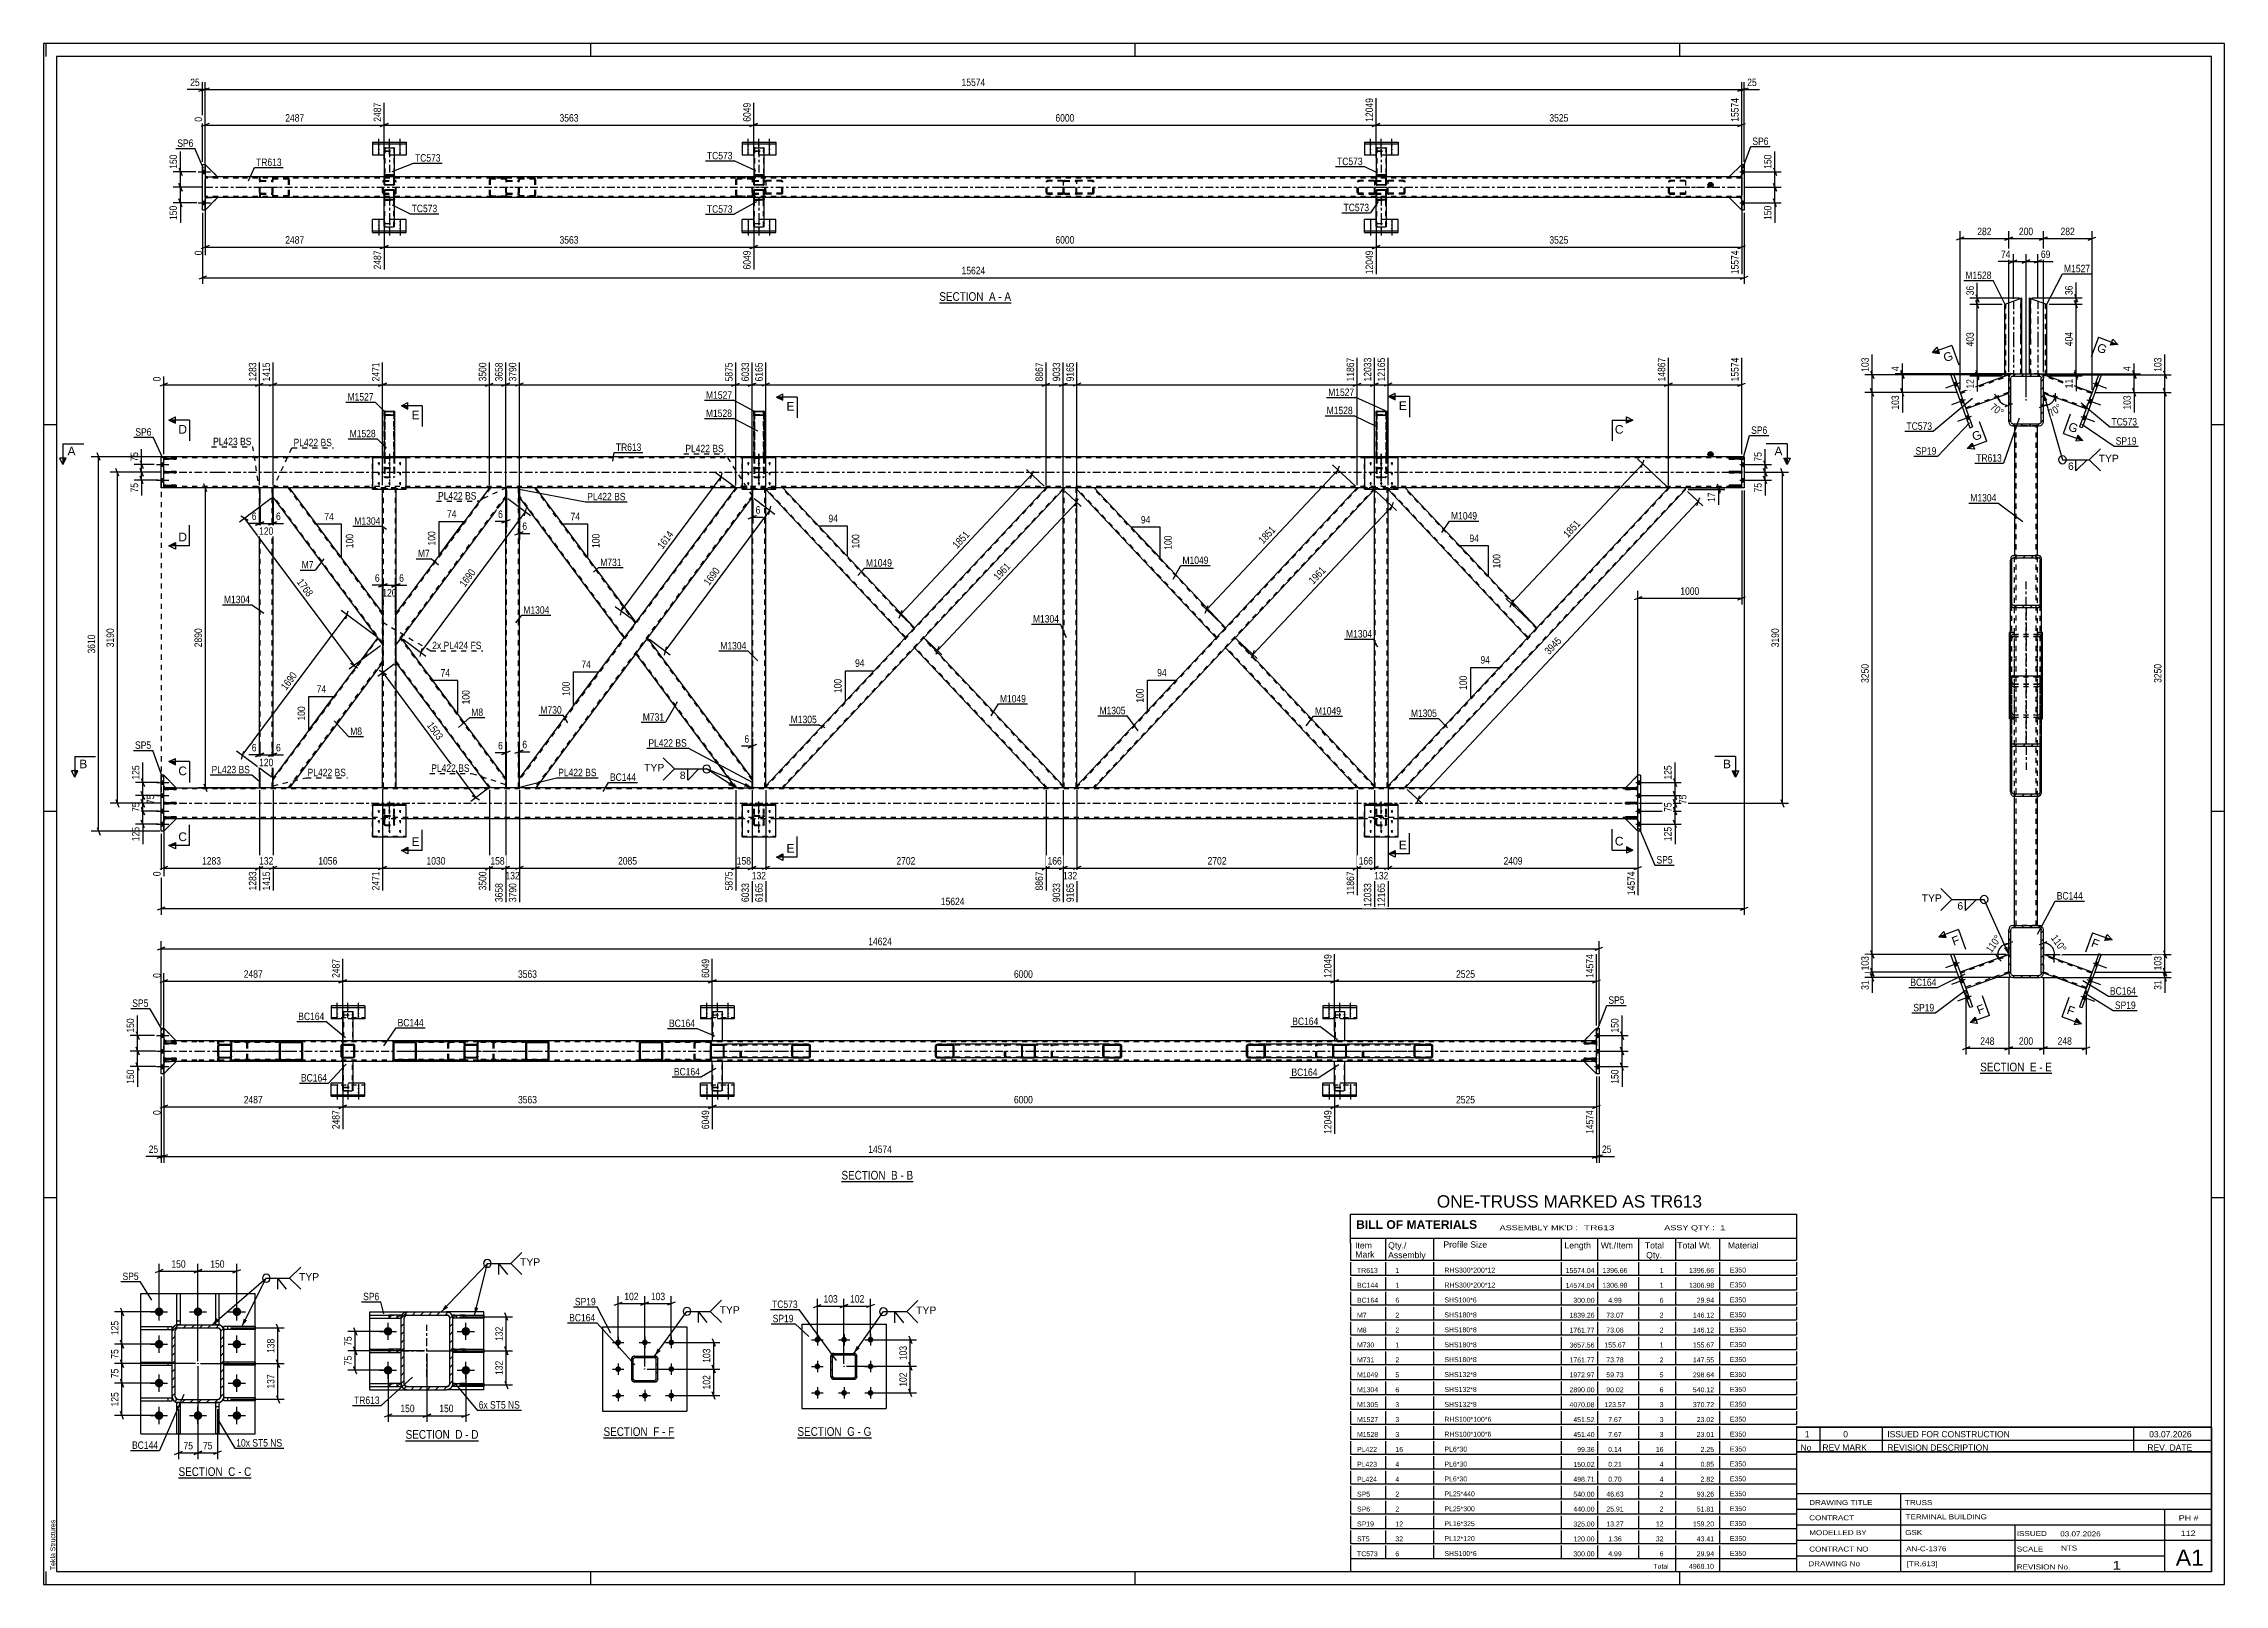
# Paper-space layout 'Layout1' of a CAD drawing. Header units: millimetres. Extents: x 0 to 841, y 0 to 594.
# The model-space entities are those that its viewports show. They can reach past a viewport. Long polylines and large blocks are cut down to what shows.
import ezdxf

# ---------------------------------------------------------------- set-up
doc = ezdxf.new("R2010")
doc.units = ezdxf.units.MM
doc.linetypes.add('DXK_LINE_DOT2', pattern=[3.9198, 1.9599, -1.9599])
doc.linetypes.add('DXK_LINE_DOT3', pattern=[5.9187, 2.979, -0.9799, 0.9799, -0.9799])
doc.layers.add('Viewport layer', color=7, linetype='Continuous', plot=False)
doc.styles.add('Arial', font='ARIAL.TTF', dxfattribs={"height": 0.2})
doc.styles.add('Arial Bold', font='ARIALBD.TTF', dxfattribs={"height": 0.2})
doc.styles.add('Arial Narrow', font='ARIALN.TTF', dxfattribs={"height": 0.2})

# ---------------------------------------------------------------- blocks, each defined once
blk = doc.blocks.new('Unknown-761550471-18 - 23817')
at = {"color": 6, "linetype": 'Continuous'}
blk.add_line((93.31, -373.35), (121.38, -373.35), dxfattribs=at)
at = {"color": 0, "linetype": 'Continuous'}
blk.add_wipeout([(111.42, -372.6), (111.42, -369.1), (93.31, -369.1), (93.31, -372.6)], dxfattribs=at)
blk.add_wipeout([(115.24, -372.6), (115.24, -369.1), (112.47, -369.1), (112.47, -372.6)], dxfattribs=at)
at = {"color": 7, "linetype": 'Continuous', "style": 'Arial Narrow'}
blk.add_text('SECTION ', height=3.34, dxfattribs=at).set_placement((93.31, -372.6))
at = {"color": 0, "linetype": 'Continuous'}
blk.add_wipeout([(117.56, -372.6), (117.56, -369.1), (116.29, -369.1), (116.29, -372.6)], dxfattribs=at)
blk.add_wipeout([(121.38, -372.6), (121.38, -369.1), (118.61, -369.1), (118.61, -372.6)], dxfattribs=at)
at = {"color": 7, "linetype": 'Continuous', "style": 'Arial Narrow'}
for s, p in [('D', (112.47, -372.6)), ('D', (118.61, -372.6)), ('-', (116.29, -372.6))]:
    blk.add_text(s, height=3.34, dxfattribs=at).set_placement(p)
blk = doc.blocks.new('Unknown-761550471-26121')
at = {"color": 7, "linetype": 'Continuous'}
for p, q in [((457.69, -285.99), (629.69, -285.99)), ((457.69, -297.24), (457.69, -285.99)), ((629.69, -285.99), (629.69, -297.24)), ((457.69, -295.24), (629.69, -295.24)), ((457.69, -297.24), (457.69, -302.24)), ((457.69, -302.24), (457.69, -303.74)), ((471.19, -295.24), (471.19, -303.74)), ((489.69, -295.24), (489.69, -303.74)), ((538.97, -295.24), (538.97, -303.74)), ((552.97, -295.24), (552.97, -303.74)), ((568.69, -295.24), (568.69, -303.74)), ((582.97, -295.24), (582.97, -303.74)), ((599.97, -295.24), (599.97, -303.74)), ((629.69, -297.24), (629.69, -303.74)), ((457.69, -303.74), (629.69, -303.74)), ((457.69, -304.51), (457.69, -309.49)), ((457.69, -309.49), (629.69, -309.49)), ((457.69, -310.26), (457.69, -315.24)), ((471.19, -304.51), (471.19, -309.49)), ((471.19, -310.26), (471.19, -315.24)), ((489.69, -304.51), (489.69, -309.49)), ((489.69, -310.26), (489.69, -315.24)), ((538.97, -304.51), (538.97, -309.49)), ((538.97, -310.26), (538.97, -315.24)), ((552.97, -304.51), (552.97, -309.49)), ((552.97, -310.26), (552.97, -315.24)), ((568.69, -304.51), (568.69, -309.49)), ((568.69, -310.26), (568.69, -315.24)), ((582.97, -304.51), (582.97, -309.49)), ((582.97, -310.26), (582.97, -315.24)), ((599.97, -304.51), (599.97, -309.49)), ((599.97, -310.26), (599.97, -315.24)), ((629.69, -304.51), (629.69, -309.49)), ((629.69, -310.26), (629.69, -315.24)), ((457.69, -315.24), (629.69, -315.24)), ((457.69, -316.01), (457.69, -320.99)), ((471.19, -316.01), (471.19, -320.99)), ((489.69, -316.01), (489.69, -320.99)), ((538.97, -316.01), (538.97, -320.99)), ((552.97, -316.01), (552.97, -320.99)), ((568.69, -316.01), (568.69, -320.99)), ((582.97, -316.01), (582.97, -320.99)), ((599.97, -316.01), (599.97, -320.99)), ((629.69, -316.01), (629.69, -320.99)), ((457.69, -320.99), (629.69, -320.99)), ((457.69, -321.76), (457.69, -326.74)), ((457.69, -326.74), (629.69, -326.74)), ((457.69, -327.51), (457.69, -332.49)), ((471.19, -321.76), (471.19, -326.74)), ((471.19, -327.51), (471.19, -332.49)), ((489.69, -321.76), (489.69, -326.74)), ((489.69, -327.51), (489.69, -332.49)), ((538.97, -321.76), (538.97, -326.74)), ((538.97, -327.51), (538.97, -332.49)), ((552.97, -321.76), (552.97, -326.74)), ((552.97, -327.51), (552.97, -332.49)), ((568.69, -321.76), (568.69, -326.74)), ((568.69, -327.51), (568.69, -332.49)), ((582.97, -321.76), (582.97, -326.74)), ((582.97, -327.51), (582.97, -332.49)), ((599.97, -321.76), (599.97, -326.74)), ((599.97, -327.51), (599.97, -332.49)), ((629.69, -321.76), (629.69, -326.74)), ((629.69, -327.51), (629.69, -332.49)), ((457.69, -332.49), (629.69, -332.49)), ((457.69, -333.26), (457.69, -338.24)), ((471.19, -333.26), (471.19, -338.24)), ((489.69, -333.26), (489.69, -338.24)), ((538.97, -333.26), (538.97, -338.24)), ((552.97, -333.26), (552.97, -338.24)), ((568.69, -333.26), (568.69, -338.24)), ((582.97, -333.26), (582.97, -338.24)), ((599.97, -333.26), (599.97, -338.24)), ((629.69, -333.26), (629.69, -338.24)), ((457.69, -338.24), (629.69, -338.24)), ((457.69, -339.01), (457.69, -343.99)), ((457.69, -343.99), (629.69, -343.99)), ((457.69, -344.76), (457.69, -349.74)), ((471.19, -339.01), (471.19, -343.99)), ((471.19, -344.76), (471.19, -349.74)), ((489.69, -339.01), (489.69, -343.99)), ((489.69, -344.76), (489.69, -349.74)), ((538.97, -339.01), (538.97, -343.99)), ((538.97, -344.76), (538.97, -349.74)), ((552.97, -339.01), (552.97, -343.99)), ((552.97, -344.76), (552.97, -349.74)), ((568.69, -339.01), (568.69, -343.99)), ((568.69, -344.76), (568.69, -349.74)), ((582.97, -339.01), (582.97, -343.99)), ((582.97, -344.76), (582.97, -349.74)), ((599.97, -339.01), (599.97, -343.99)), ((599.97, -344.76), (599.97, -349.74)), ((629.69, -339.01), (629.69, -343.99)), ((629.69, -344.76), (629.69, -349.74)), ((457.69, -349.74), (629.69, -349.74)), ((457.69, -350.51), (457.69, -355.49)), ((471.19, -350.51), (471.19, -355.49)), ((489.69, -350.51), (489.69, -355.49)), ((538.97, -350.51), (538.97, -355.49)), ((552.97, -350.51), (552.97, -355.49)), ((568.69, -350.51), (568.69, -355.49)), ((582.97, -350.51), (582.97, -355.49)), ((599.97, -350.51), (599.97, -355.49)), ((629.69, -350.51), (629.69, -355.49)), ((457.69, -355.49), (629.69, -355.49)), ((457.69, -356.26), (457.69, -361.24)), ((457.69, -361.24), (629.69, -361.24)), ((471.19, -356.26), (471.19, -361.24)), ((489.69, -356.26), (489.69, -361.24)), ((538.97, -356.26), (538.97, -361.24)), ((552.97, -356.26), (552.97, -361.24)), ((568.69, -356.26), (568.69, -361.24)), ((582.97, -356.26), (582.97, -361.24)), ((599.97, -356.26), (599.97, -361.24)), ((629.69, -356.26), (629.69, -361.24)), ((457.69, -362.01), (457.69, -366.99)), ((457.69, -366.99), (629.69, -366.99)), ((457.69, -367.76), (457.69, -372.74)), ((471.19, -362.01), (471.19, -366.99)), ((471.19, -367.76), (471.19, -372.74)), ((489.69, -362.01), (489.69, -366.99)), ((489.69, -367.76), (489.69, -372.74)), ((538.97, -362.01), (538.97, -366.99)), ((538.97, -367.76), (538.97, -372.74)), ((552.97, -362.01), (552.97, -366.99)), ((552.97, -367.76), (552.97, -372.74)), ((568.69, -362.01), (568.69, -366.99)), ((568.69, -367.76), (568.69, -372.74)), ((582.97, -362.01), (582.97, -366.99)), ((582.97, -367.76), (582.97, -372.74)), ((599.97, -362.01), (599.97, -366.99)), ((599.97, -367.76), (599.97, -372.74)), ((629.69, -362.01), (629.69, -366.99)), ((629.69, -367.76), (629.69, -372.74)), ((457.69, -372.74), (629.69, -372.74)), ((457.69, -373.51), (457.69, -378.49)), ((471.19, -373.51), (471.19, -378.49)), ((489.69, -373.51), (489.69, -378.49)), ((538.97, -373.51), (538.97, -378.49)), ((552.97, -373.51), (552.97, -378.49)), ((568.69, -373.51), (568.69, -378.49)), ((582.97, -373.51), (582.97, -378.49)), ((599.97, -373.51), (599.97, -378.49)), ((629.69, -373.51), (629.69, -378.49)), ((457.69, -378.49), (629.69, -378.49)), ((457.69, -379.26), (457.69, -384.24)), ((457.69, -384.24), (629.69, -384.24)), ((457.69, -385.01), (457.69, -389.99)), ((471.19, -379.26), (471.19, -384.24)), ((471.19, -385.01), (471.19, -389.99)), ((489.69, -379.26), (489.69, -384.24)), ((489.69, -385.01), (489.69, -389.99)), ((538.97, -379.26), (538.97, -384.24)), ((538.97, -385.01), (538.97, -389.99)), ((552.97, -379.26), (552.97, -384.24)), ((552.97, -385.01), (552.97, -389.99)), ((568.69, -379.26), (568.69, -384.24)), ((568.69, -385.01), (568.69, -389.99)), ((582.97, -379.26), (582.97, -384.24)), ((582.97, -385.01), (582.97, -389.99)), ((599.97, -379.26), (599.97, -384.24)), ((599.97, -385.01), (599.97, -389.99)), ((629.69, -379.26), (629.69, -384.24)), ((629.69, -385.01), (629.69, -389.99)), ((457.69, -389.99), (629.69, -389.99)), ((457.69, -390.76), (457.69, -395.74)), ((471.19, -390.76), (471.19, -395.74)), ((489.69, -390.76), (489.69, -395.74)), ((538.97, -390.76), (538.97, -395.74)), ((552.97, -390.76), (552.97, -395.74)), ((568.69, -390.76), (568.69, -395.74)), ((582.97, -390.76), (582.97, -395.74)), ((599.97, -390.76), (599.97, -395.74)), ((629.69, -390.76), (629.69, -395.74)), ((457.69, -395.74), (629.69, -395.74)), ((457.69, -396.51), (457.69, -401.49)), ((457.69, -401.49), (629.69, -401.49)), ((457.69, -402.26), (457.69, -407.24)), ((471.19, -396.51), (471.19, -401.49)), ((471.19, -402.26), (471.19, -407.24)), ((489.69, -396.51), (489.69, -401.49)), ((489.69, -402.26), (489.69, -407.24)), ((538.97, -396.51), (538.97, -401.49)), ((538.97, -402.26), (538.97, -407.24)), ((552.97, -396.51), (552.97, -401.49)), ((552.97, -402.26), (552.97, -407.24)), ((568.69, -396.51), (568.69, -401.49)), ((568.69, -402.26), (568.69, -407.24)), ((582.97, -396.51), (582.97, -401.49)), ((582.97, -402.26), (582.97, -407.24)), ((599.97, -396.51), (599.97, -401.49)), ((599.97, -402.26), (599.97, -407.24)), ((629.69, -396.51), (629.69, -401.49)), ((629.69, -402.26), (629.69, -407.24)), ((457.69, -407.24), (629.69, -407.24)), ((457.69, -408.01), (457.69, -412.99)), ((471.19, -408.01), (471.19, -412.99)), ((489.69, -408.01), (489.69, -412.99)), ((538.97, -408.01), (538.97, -412.99)), ((552.97, -408.01), (552.97, -412.99)), ((568.69, -408.01), (568.69, -412.99)), ((582.97, -408.01), (582.97, -412.99)), ((599.97, -408.01), (599.97, -412.99)), ((629.69, -408.01), (629.69, -412.99)), ((457.69, -412.99), (629.69, -412.99)), ((457.69, -413.76), (457.69, -418.74)), ((457.69, -418.74), (629.69, -418.74)), ((457.69, -418.74), (629.69, -418.74)), ((457.69, -418.74), (457.69, -423.74)), ((471.19, -413.76), (471.19, -418.74)), ((489.69, -413.76), (489.69, -418.74)), ((538.97, -413.76), (538.97, -418.74)), ((552.97, -413.76), (552.97, -418.74)), ((568.69, -413.76), (568.69, -418.74)), ((582.97, -413.76), (582.97, -418.74)), ((582.97, -418.74), (582.97, -423.74)), ((599.97, -413.76), (599.97, -418.74)), ((599.97, -418.74), (599.97, -423.74)), ((629.69, -413.76), (629.69, -418.74)), ((629.69, -418.74), (629.69, -423.74)), ((457.69, -423.74), (629.69, -423.74))]:
    blk.add_line(p, q, dxfattribs=at)
at = {"color": 7}
for s, height, style, p in [('BILL OF MATERIALS', 3.3405, 'Arial Bold', (459.85, -291.68)), ('Mark', 2.388, 'Arial', (459.53, -302.74)), ('Profile Size', 2.3877, 'Arial', (493.51, -298.91))]:
    blk.add_text(s, height=height, dxfattribs=dict(at, style=style)).set_placement(p)
at = {"color": 7, "linetype": 'Continuous', "style": 'Arial Narrow'}
for s, height, width, p in [("ASSEMBLY MK'D :", 1.9089, 1.6, (515.19, -292.19)), ('TR613', 1.909, 1.794707, (547.69, -292.19)), ('ASSY QTY :', 1.909, 1.6, (578.69, -292.19)), ('1', 1.91, 1.794707, (600.19, -292.19))]:
    blk.add_text(s, height=height, dxfattribs=dict(at, width=width)).set_placement(p)
at = {"color": 7, "linetype": 'Continuous'}
for s, height, style, p in [('Item', 2.388, 'Arial', (459.44, -299.24)), ('Assembly', 2.388, 'Arial', (472.19, -302.97)), ('Qty./', 2.388, 'Arial', (472.19, -299.24)), ('Length', 2.388, 'Arial', (540.19, -299.24)), ('Wt./Item', 2.388, 'Arial', (554.19, -299.24)), ('Total', 2.388, 'Arial', (571.19, -299.24)), ('Qty.', 2.388, 'Arial', (571.69, -302.97)), ('Total Wt.', 2.388, 'Arial', (583.69, -299.24)), ('Material', 2.388, 'Arial', (603.19, -299.24)), ('TR613', 1.91, 'Arial', (460.19, -308.64)), ('1', 1.91, 'Arial', (475, -308.64)), ('RHS300*200*12', 1.9102, 'Arial', (493.9, -308.54)), ('15574.04', 1.91, 'Arial', (540.66, -308.68)), ('1396.66', 1.91, 'Arial', (554.85, -308.64)), ('1', 1.91, 'Arial', (576.91, -308.64)), ('1396.66', 1.91, 'Arial', (588.25, -308.64)), ('E350', 1.91, 'Arial', (604, -308.51)), ('BC144', 1.91, 'Arial', (460.19, -314.39)), ('BC164', 1.91, 'Arial', (460.19, -320.15)), ('6', 1.91, 'Arial', (475, -320.15)), ('1', 1.91, 'Arial', (475, -314.39)), ('SHS100*6', 1.91, 'Arial', (493.9, -320.05)), ('RHS300*200*12', 1.9102, 'Arial', (493.9, -314.29)), ('14574.04', 1.91, 'Arial', (540.66, -314.43)), ('300.00', 1.91, 'Arial', (543.63, -320.18)), ('1306.98', 1.91, 'Arial', (554.85, -314.39)), ('4.99', 1.91, 'Arial', (557.08, -320.15)), ('6', 1.91, 'Arial', (576.91, -320.15)), ('1', 1.91, 'Arial', (576.91, -314.39)), ('1306.98', 1.91, 'Arial', (588.25, -314.39)), ('29.94', 1.91, 'Arial', (591.21, -320.15)), ('E350', 1.91, 'Arial', (604, -314.26)), ('E350', 1.91, 'Arial', (604, -320.01)), ('M7', 1.91, 'Arial', (460.19, -325.9)), ('2', 1.91, 'Arial', (475, -325.9)), ('SHS180*8', 1.91, 'Arial', (493.9, -325.8)), ('1839.26', 1.91, 'Arial', (542.14, -325.93)), ('73.07', 1.91, 'Arial', (556.34, -325.9)), ('2', 1.91, 'Arial', (576.91, -325.9)), ('146.12', 1.91, 'Arial', (589.73, -325.9)), ('E350', 1.91, 'Arial', (604, -325.76)), ('M8', 1.91, 'Arial', (460.19, -331.65)), ('M730', 1.91, 'Arial', (460.19, -337.4)), ('2', 1.91, 'Arial', (475, -331.65)), ('1', 1.91, 'Arial', (475, -337.4)), ('SHS180*8', 1.91, 'Arial', (493.9, -331.55)), ('SHS180*8', 1.91, 'Arial', (493.9, -337.3)), ('3657.56', 1.91, 'Arial', (542.14, -337.43)), ('1761.77', 1.91, 'Arial', (542.14, -331.68)), ('155.67', 1.91, 'Arial', (555.6, -337.4)), ('73.06', 1.91, 'Arial', (556.34, -331.65)), ('2', 1.91, 'Arial', (576.91, -331.65)), ('1', 1.91, 'Arial', (576.91, -337.4)), ('146.12', 1.91, 'Arial', (589.73, -331.65)), ('155.67', 1.91, 'Arial', (589.73, -337.4)), ('E350', 1.91, 'Arial', (604, -331.51)), ('E350', 1.91, 'Arial', (604, -337.26)), ('M731', 1.91, 'Arial', (460.19, -343.15)), ('2', 1.91, 'Arial', (475, -343.15)), ('SHS180*8', 1.91, 'Arial', (493.9, -343.05)), ('1761.77', 1.91, 'Arial', (542.14, -343.18)), ('73.78', 1.91, 'Arial', (556.34, -343.15)), ('2', 1.91, 'Arial', (576.91, -343.15)), ('147.55', 1.91, 'Arial', (589.73, -343.15)), ('E350', 1.91, 'Arial', (604, -343.01)), ('M1049', 1.91, 'Arial', (460.19, -348.9)), ('M1304', 1.91, 'Arial', (460.19, -354.65)), ('5', 1.91, 'Arial', (475, -348.9)), ('6', 1.91, 'Arial', (475, -354.65)), ('SHS132*8', 1.91, 'Arial', (493.9, -348.8)), ('SHS132*8', 1.91, 'Arial', (493.9, -354.55)), ('2890.00', 1.91, 'Arial', (542.14, -354.68)), ('1972.97', 1.91, 'Arial', (542.14, -348.93)), ('59.73', 1.91, 'Arial', (556.34, -348.9)), ('90.02', 1.91, 'Arial', (556.34, -354.65)), ('5', 1.91, 'Arial', (576.91, -348.9)), ('6', 1.91, 'Arial', (576.91, -354.65)), ('540.12', 1.91, 'Arial', (589.73, -354.65)), ('298.64', 1.91, 'Arial', (589.73, -348.9)), ('E350', 1.91, 'Arial', (604, -348.76)), ('E350', 1.91, 'Arial', (604, -354.51)), ('M1305', 1.91, 'Arial', (460.19, -360.4)), ('3', 1.91, 'Arial', (475, -360.4)), ('SHS132*8', 1.91, 'Arial', (493.9, -360.3)), ('4070.08', 1.91, 'Arial', (542.14, -360.43)), ('123.57', 1.91, 'Arial', (555.6, -360.4)), ('3', 1.91, 'Arial', (576.91, -360.4)), ('370.72', 1.91, 'Arial', (589.73, -360.4)), ('E350', 1.91, 'Arial', (604, -360.26)), ('M1527', 1.91, 'Arial', (460.19, -366.15)), ('M1528', 1.91, 'Arial', (460.19, -371.9)), ('3', 1.91, 'Arial', (475, -366.15)), ('3', 1.91, 'Arial', (475, -371.9)), ('RHS100*100*6', 1.9102, 'Arial', (493.9, -366.05)), ('RHS100*100*6', 1.9102, 'Arial', (493.9, -371.8)), ('451.52', 1.91, 'Arial', (543.63, -366.18)), ('451.40', 1.91, 'Arial', (543.63, -371.93)), ('7.67', 1.91, 'Arial', (557.08, -366.15)), ('7.67', 1.91, 'Arial', (557.08, -371.9)), ('3', 1.91, 'Arial', (576.91, -366.15)), ('3', 1.91, 'Arial', (576.91, -371.9)), ('23.02', 1.91, 'Arial', (591.21, -366.15)), ('23.01', 1.91, 'Arial', (591.21, -371.9)), ('E350', 1.91, 'Arial', (604, -366.01)), ('E350', 1.91, 'Arial', (604, -371.76)), ('PL422', 1.91, 'Arial', (460.19, -377.65)), ('16', 1.91, 'Arial', (475, -377.65)), ('PL6*30', 1.91, 'Arial', (493.9, -377.55)), ('99.36', 1.91, 'Arial', (545.11, -377.68)), ('0.14', 1.91, 'Arial', (557.08, -377.65)), ('16', 1.91, 'Arial', (575.43, -377.65)), ('2.25', 1.91, 'Arial', (592.69, -377.65)), ('E350', 1.91, 'Arial', (604, -377.51)), ('PL423', 1.91, 'Arial', (460.19, -383.4)), ('4', 1.91, 'Arial', (475, -383.4)), ('PL6*30', 1.91, 'Arial', (493.9, -383.3)), ('150.02', 1.91, 'Arial', (543.63, -383.43)), ('0.21', 1.91, 'Arial', (557.08, -383.4)), ('4', 1.91, 'Arial', (576.91, -383.4)), ('0.85', 1.91, 'Arial', (592.69, -383.4)), ('E350', 1.91, 'Arial', (604, -383.26)), ('SP5', 1.91, 'Arial', (460.19, -394.9)), ('PL424', 1.91, 'Arial', (460.19, -389.15)), ('4', 1.91, 'Arial', (475, -389.15)), ('2', 1.91, 'Arial', (475, -394.9)), ('PL6*30', 1.91, 'Arial', (493.9, -389.05)), ('PL25*440', 1.91, 'Arial', (493.9, -394.8)), ('498.71', 1.91, 'Arial', (543.63, -389.18)), ('540.00', 1.91, 'Arial', (543.63, -394.93)), ('46.63', 1.91, 'Arial', (556.34, -394.9)), ('0.70', 1.91, 'Arial', (557.08, -389.15)), ('4', 1.91, 'Arial', (576.91, -389.15)), ('2', 1.91, 'Arial', (576.91, -394.9)), ('93.26', 1.91, 'Arial', (591.21, -394.9)), ('2.82', 1.91, 'Arial', (592.69, -389.15)), ('E350', 1.91, 'Arial', (604, -389.01)), ('E350', 1.91, 'Arial', (604, -394.76)), ('SP6', 1.91, 'Arial', (460.19, -400.65)), ('2', 1.91, 'Arial', (475, -400.65)), ('PL25*300', 1.91, 'Arial', (493.9, -400.55)), ('440.00', 1.91, 'Arial', (543.63, -400.68)), ('25.91', 1.91, 'Arial', (556.34, -400.65)), ('2', 1.91, 'Arial', (576.91, -400.65)), ('51.81', 1.91, 'Arial', (591.21, -400.65)), ('E350', 1.91, 'Arial', (604, -400.51)), ('SP19', 1.91, 'Arial', (460.19, -406.4)), ('ST5', 1.91, 'Arial', (460.19, -412.15)), ('32', 1.91, 'Arial', (475, -412.15)), ('12', 1.91, 'Arial', (475, -406.4)), ('PL16*325', 1.91, 'Arial', (493.9, -406.3)), ('PL12*120', 1.91, 'Arial', (493.9, -412.05)), ('325.00', 1.91, 'Arial', (543.63, -406.43)), ('120.00', 1.91, 'Arial', (543.63, -412.18)), ('13.27', 1.91, 'Arial', (556.34, -406.4)), ('1.36', 1.91, 'Arial', (557.08, -412.15)), ('32', 1.91, 'Arial', (575.43, -412.15)), ('12', 1.91, 'Arial', (575.43, -406.4)), ('159.20', 1.91, 'Arial', (589.73, -406.4)), ('43.41', 1.91, 'Arial', (591.21, -412.15)), ('E350', 1.91, 'Arial', (604, -406.26)), ('E350', 1.91, 'Arial', (604, -412.01)), ('TC573', 1.91, 'Arial', (460.19, -417.9)), ('6', 1.91, 'Arial', (475, -417.9)), ('SHS100*6', 1.91, 'Arial', (493.9, -417.8)), ('300.00', 1.91, 'Arial', (543.63, -417.93)), ('4.99', 1.91, 'Arial', (557.08, -417.9)), ('6', 1.91, 'Arial', (576.91, -417.9)), ('29.94', 1.91, 'Arial', (591.21, -417.9)), ('E350', 1.91, 'Arial', (604, -417.76)), ('Total', 1.909, 'Arial Narrow', (574.53, -422.74)), ('4968.10', 1.91, 'Arial', (588.21, -422.74))]:
    blk.add_text(s, height=height, dxfattribs=dict(at, style=style)).set_placement(p)
blk = doc.blocks.new('Unknown-761550471-1135')
at = {"color": 5, "linetype": 'Continuous'}
for p, q in [((794.69, 165.26), (-46.31, 165.26)), ((-46.31, 165.26), (-46.31, -428.74)), ((-45.31, 160.26), (-45.31, 165.26)), ((789.69, 160.26), (-41.31, 160.26)), ((-41.31, 160.26), (-41.31, -423.74)), ((164.69, 160.26), (164.69, 165.26)), ((374.69, 160.26), (374.69, 165.26)), ((584.69, 160.26), (584.69, 165.26)), ((789.69, -423.74), (789.69, 160.26)), ((794.69, -428.74), (794.69, 165.26)), ((-41.31, 18.26), (-46.31, 18.26)), ((794.69, 18.26), (789.69, 18.26)), ((-41.31, -130.74), (-46.31, -130.74)), ((794.69, -130.74), (789.69, -130.74)), ((-41.31, -279.74), (-46.31, -279.74)), ((794.69, -279.74), (789.69, -279.74)), ((-46.31, -428.74), (794.69, -428.74)), ((-45.31, -428.74), (-45.31, -423.74)), ((-41.31, -423.74), (789.69, -423.74)), ((164.69, -428.74), (164.69, -423.74)), ((374.69, -428.74), (374.69, -423.74)), ((584.69, -428.74), (584.69, -423.74))]:
    blk.add_line(p, q, dxfattribs=at)
at = {"color": 174, "linetype": 'Continuous', "style": 'Arial'}
blk.add_text('Tekla Structures', height=1.9102, rotation=90, dxfattribs=at).set_placement((-41.81, -423.24))
blk = doc.blocks.new('Unknown-761550471-26122')
at = {"color": 2, "linetype": 'Continuous'}
blk.add_line((483.69, -285.99), (601.19, -285.99), dxfattribs=at)
at = {"color": 7, "style": 'Arial'}
blk.add_text('ONE-TRUSS MARKED AS TR613', height=4.7754, dxfattribs=at).set_placement((490.95, -283.49))
blk = doc.blocks.new('Unknown-761550471-26123')
at = {"color": 7, "linetype": 'Continuous'}
for p, q in [((629.69, -377.69), (629.69, -423.74)), ((629.69, -377.69), (789.69, -377.69)), ((789.69, -377.74), (789.69, -423.74)), ((629.69, -393.74), (789.69, -393.74)), ((669.83, -393.74), (669.83, -423.74)), ((629.69, -399.74), (789.69, -399.74)), ((771.69, -423.69), (771.69, -399.69)), ((629.69, -405.74), (789.69, -405.74)), ((629.69, -411.74), (789.69, -411.74)), ((713.83, -405.74), (713.83, -423.74)), ((629.69, -417.74), (771.69, -417.74)), ((629.69, -423.74), (789.69, -423.74))]:
    blk.add_line(p, q, dxfattribs=at)
at = {"color": 7, "style": 'Arial Narrow'}
for s, height, width, p in [('CONTRACT', 1.909, 1.425378, (634.58, -404.03)), ('DRAWING TITLE', 1.9089, 1.425378, (634.58, -398.13)), ('TRUSS ', 1.909, 1.425378, (671.5, -398.15)), ('TERMINAL BUILDING', 1.9089, 1.425378, (671.75, -403.66)), ('MODELLED BY', 1.9089, 1.425378, (634.58, -409.76)), ('GSK', 1.909, 1.425378, (671.58, -409.7)), ('ISSUED', 1.909, 1.425378, (714.63, -410.1)), ('03.07.2026', 1.909, 1.425378, (731.38, -410.22)), ('DRAWING No', 1.909, 1.425378, (634.25, -421.74)), ('CONTRACT NO', 1.9089, 1.425378, (634.58, -416.08)), ('AN-C-1376', 1.909, 1.425378, (671.92, -415.96)), ('[TR.613]', 1.909, 1.425378, (672.16, -421.75)), ('SCALE', 1.909, 1.425378, (714.63, -416.09)), ('1', 3.34, 1.5, (751.61, -423.06)), ('A1', 6.204, 1.25, (775.93, -421.54)), ('REVISION No.', 1.9089, 1.425378, (714.63, -422.97))]:
    blk.add_text(s, height=height, dxfattribs=dict(at, width=width)).set_placement(p)
at = {"color": 7, "linetype": 'Continuous', "style": 'Arial Narrow'}
for s, height, width, p in [('PH #', 2.1, 1.42538, (777.09, -404.19)), ('112', 2.1, 1.42538, (777.88, -410.09)), ('NTS', 1.909, 1.425378, (731.69, -415.69))]:
    blk.add_text(s, height=height, dxfattribs=dict(at, width=width)).set_placement(p)
blk = doc.blocks.new('Unknown-761550471-26124')
at = {"color": 7, "linetype": 'Continuous'}
for p, q in [((629.69, -368.19), (789.69, -368.19)), ((789.69, -368.19), (629.69, -368.19)), ((629.69, -368.19), (629.69, -373.19)), ((638.69, -368.19), (638.69, -373.19)), ((662.69, -368.19), (662.69, -373.19)), ((759.69, -368.19), (759.69, -373.19)), ((789.69, -368.19), (789.69, -373.19)), ((629.69, -373.19), (789.69, -373.19)), ((629.69, -373.19), (629.69, -377.69)), ((629.69, -373.19), (789.69, -373.19)), ((789.69, -377.69), (629.69, -377.69)), ((638.69, -373.19), (638.69, -377.69)), ((662.69, -373.19), (662.69, -377.69)), ((759.69, -373.19), (759.69, -377.69)), ((789.69, -373.19), (789.69, -377.69))]:
    blk.add_line(p, q, dxfattribs=at)
at = {"color": 7, "linetype": 'Continuous', "style": 'Arial Narrow'}
for s, height, width, p in [('1', 2.39, 1.196471, (632.85, -372.04)), ('0', 2.39, 1.196471, (647.7, -372.04)), ('ISSUED FOR CONSTRUCTION', 2.3861, 1.196471, (664.69, -372.04)), ('03.07.2026', 2.386, 1.196471, (765.69, -372.04)), ('No', 2.386, 1.2, (631.24, -377.19)), ('REV MARK', 2.386, 1.2, (639.69, -377.19)), ('REVISION DESCRIPTION', 2.3861, 1.2, (664.69, -377.19)), ('REV. DATE', 2.386, 1.2, (764.98, -377.19))]:
    blk.add_text(s, height=height, dxfattribs=dict(at, width=width)).set_placement(p)
blk = doc.blocks.new('Unknown-761550471-12 - 6523')
at = {"color": 6, "linetype": 'Continuous'}
blk.add_line((299.12, 65.35), (326.77, 65.35), dxfattribs=at)
at = {"color": 0, "linetype": 'Continuous'}
blk.add_wipeout([(317.23, 66.1), (317.23, 69.6), (299.12, 69.6), (299.12, 66.1)], dxfattribs=at)
blk.add_wipeout([(320.84, 66.1), (320.84, 69.6), (318.28, 69.6), (318.28, 66.1)], dxfattribs=at)
at = {"color": 7, "linetype": 'Continuous', "style": 'Arial Narrow'}
blk.add_text('SECTION ', height=3.34, dxfattribs=at).set_placement((299.12, 66.1))
at = {"color": 0, "linetype": 'Continuous'}
blk.add_wipeout([(323.16, 66.1), (323.16, 69.6), (321.89, 69.6), (321.89, 66.1)], dxfattribs=at)
blk.add_wipeout([(326.77, 66.1), (326.77, 69.6), (324.21, 69.6), (324.21, 66.1)], dxfattribs=at)
at = {"color": 7, "linetype": 'Continuous', "style": 'Arial Narrow'}
for s, p in [('A', (318.28, 66.1)), ('-', (321.89, 66.1)), ('A', (324.21, 66.1))]:
    blk.add_text(s, height=3.34, dxfattribs=at).set_placement(p)
blk = doc.blocks.new('Unknown-761550471-13 - 7013')
at = {"color": 6, "linetype": 'Continuous'}
blk.add_line((261.36, -273.42), (289, -273.42), dxfattribs=at)
at = {"color": 0, "linetype": 'Continuous'}
blk.add_wipeout([(279.46, -272.67), (279.46, -269.17), (261.36, -269.17), (261.36, -272.67)], dxfattribs=at)
blk.add_wipeout([(283.07, -272.67), (283.07, -269.17), (280.51, -269.17), (280.51, -272.67)], dxfattribs=at)
at = {"color": 7, "linetype": 'Continuous', "style": 'Arial Narrow'}
blk.add_text('SECTION ', height=3.34, dxfattribs=at).set_placement((261.36, -272.67))
at = {"color": 0, "linetype": 'Continuous'}
blk.add_wipeout([(285.4, -272.67), (285.4, -269.17), (284.12, -269.17), (284.12, -272.67)], dxfattribs=at)
blk.add_wipeout([(289, -272.67), (289, -269.17), (286.45, -269.17), (286.45, -272.67)], dxfattribs=at)
at = {"color": 7, "linetype": 'Continuous', "style": 'Arial Narrow'}
for s, p in [('B', (280.51, -272.67)), ('-', (284.12, -272.67)), ('B', (286.45, -272.67))]:
    blk.add_text(s, height=3.34, dxfattribs=at).set_placement(p)
blk = doc.blocks.new('Unknown-761550471-14 - 23295')
at = {"color": 6, "linetype": 'Continuous'}
blk.add_line((5.72, -387.7), (33.79, -387.7), dxfattribs=at)
at = {"color": 0, "linetype": 'Continuous'}
blk.add_wipeout([(23.82, -386.95), (23.82, -383.45), (5.72, -383.45), (5.72, -386.95)], dxfattribs=at)
blk.add_wipeout([(27.64, -386.95), (27.64, -383.45), (24.87, -383.45), (24.87, -386.95)], dxfattribs=at)
at = {"color": 7, "linetype": 'Continuous', "style": 'Arial Narrow'}
blk.add_text('SECTION ', height=3.34, dxfattribs=at).set_placement((5.72, -386.95))
at = {"color": 0, "linetype": 'Continuous'}
blk.add_wipeout([(29.97, -386.95), (29.97, -383.45), (28.69, -383.45), (28.69, -386.95)], dxfattribs=at)
blk.add_wipeout([(33.79, -386.95), (33.79, -383.45), (31.02, -383.45), (31.02, -386.95)], dxfattribs=at)
at = {"color": 7, "linetype": 'Continuous', "style": 'Arial Narrow'}
for s, p in [('C', (24.87, -386.95)), ('-', (28.69, -386.95)), ('C', (31.02, -386.95))]:
    blk.add_text(s, height=3.34, dxfattribs=at).set_placement(p)
blk = doc.blocks.new('Unknown-761550471-15 - 3190')
at = {"color": 6, "linetype": 'Continuous'}
blk.add_line((700.53, -231.71), (728.17, -231.71), dxfattribs=at)
at = {"color": 0, "linetype": 'Continuous'}
blk.add_wipeout([(718.64, -230.96), (718.64, -227.46), (700.53, -227.46), (700.53, -230.96)], dxfattribs=at)
blk.add_wipeout([(722.24, -230.96), (722.24, -227.46), (719.69, -227.46), (719.69, -230.96)], dxfattribs=at)
at = {"color": 7, "linetype": 'Continuous', "style": 'Arial Narrow'}
blk.add_text('SECTION ', height=3.34, dxfattribs=at).set_placement((700.53, -230.96))
at = {"color": 0, "linetype": 'Continuous'}
blk.add_wipeout([(724.57, -230.96), (724.57, -227.46), (723.29, -227.46), (723.29, -230.96)], dxfattribs=at)
blk.add_wipeout([(728.17, -230.96), (728.17, -227.46), (725.62, -227.46), (725.62, -230.96)], dxfattribs=at)
at = {"color": 7, "linetype": 'Continuous', "style": 'Arial Narrow'}
for s, p in [('E', (719.69, -230.96)), ('-', (723.29, -230.96)), ('E', (725.62, -230.96))]:
    blk.add_text(s, height=3.34, dxfattribs=at).set_placement(p)
blk = doc.blocks.new('Unknown-761550471-16 - 21860')
at = {"color": 6, "linetype": 'Continuous'}
blk.add_line((169.62, -372.28), (196.84, -372.28), dxfattribs=at)
at = {"color": 0, "linetype": 'Continuous'}
blk.add_wipeout([(187.73, -371.53), (187.73, -368.03), (169.62, -368.03), (169.62, -371.53)], dxfattribs=at)
blk.add_wipeout([(191.12, -371.53), (191.12, -368.03), (188.78, -368.03), (188.78, -371.53)], dxfattribs=at)
at = {"color": 7, "linetype": 'Continuous', "style": 'Arial Narrow'}
blk.add_text('SECTION ', height=3.34, dxfattribs=at).set_placement((169.62, -371.53))
at = {"color": 0, "linetype": 'Continuous'}
blk.add_wipeout([(193.45, -371.53), (193.45, -368.03), (192.17, -368.03), (192.17, -371.53)], dxfattribs=at)
blk.add_wipeout([(196.84, -371.53), (196.84, -368.03), (194.5, -368.03), (194.5, -371.53)], dxfattribs=at)
at = {"color": 7, "linetype": 'Continuous', "style": 'Arial Narrow'}
for s, p in [('F', (188.78, -371.53)), ('F', (194.5, -371.53)), ('-', (192.17, -371.53))]:
    blk.add_text(s, height=3.34, dxfattribs=at).set_placement(p)
blk = doc.blocks.new('Unknown-761550471-17 - 22098')
at = {"color": 6, "linetype": 'Continuous'}
blk.add_line((244.41, -372.23), (272.91, -372.23), dxfattribs=at)
at = {"color": 0, "linetype": 'Continuous'}
blk.add_wipeout([(262.52, -371.48), (262.52, -367.98), (244.41, -367.98), (244.41, -371.48)], dxfattribs=at)
blk.add_wipeout([(266.55, -371.48), (266.55, -367.98), (263.57, -367.98), (263.57, -371.48)], dxfattribs=at)
at = {"color": 7, "linetype": 'Continuous', "style": 'Arial Narrow'}
blk.add_text('SECTION ', height=3.34, dxfattribs=at).set_placement((244.41, -371.48))
at = {"color": 0, "linetype": 'Continuous'}
blk.add_wipeout([(268.87, -371.48), (268.87, -367.98), (267.6, -367.98), (267.6, -371.48)], dxfattribs=at)
blk.add_wipeout([(272.91, -371.48), (272.91, -367.98), (269.92, -367.98), (269.92, -371.48)], dxfattribs=at)
at = {"color": 7, "linetype": 'Continuous', "style": 'Arial Narrow'}
for s, p in [('G', (263.57, -371.48)), ('-', (267.6, -371.48)), ('G', (269.92, -371.48))]:
    blk.add_text(s, height=3.34, dxfattribs=at).set_placement(p)
blk = doc.blocks.new('Part-761550471-23893 - 23817')
at = {"linetype": 'Continuous'}
h = blk.add_hatch(dxfattribs=at)
h.set_pattern_fill('', scale=0.7, style=0, pattern_type=0)
h.set_pattern_definition([(45, (111.5214, -339.3043), (-1.5715, 1.5715), [])])
h.paths.add_polyline_path([(111.52, -338.1), (111.52, -339.3), (116.22, -339.3), (116.22, -338.1)])
at = {"color": 7, "linetype": 'DXK_LINE_DOT2'}
for p, q in [((111.52, -339.3), (111.52, -338.1)), ((116.22, -338.1), (111.52, -338.1)), ((116.22, -339.3), (111.52, -339.3)), ((113.02, -339.3), (113.02, -338.1))]:
    blk.add_line(p, q, dxfattribs=at)
at = {"color": 2, "linetype": 'Continuous'}
for p, q in [((111.52, -339.3), (111.52, -338.1)), ((111.52, -338.1), (116.22, -338.1)), ((116.22, -339.3), (111.52, -339.3)), ((116.22, -338.1), (123.52, -338.1)), ((116.22, -338.1), (116.22, -339.3)), ((123.52, -339.3), (116.22, -339.3)), ((123.52, -338.1), (123.52, -339.3))]:
    blk.add_line(p, q, dxfattribs=at)
blk = doc.blocks.new('Part-761550471-23861 - 23817')
at = {"color": 2, "linetype": 'Continuous'}
for p, q in [((79.52, -353.7), (79.52, -323.7)), ((79.52, -323.7), (93.92, -323.7)), ((123.52, -323.7), (109.12, -323.7)), ((123.52, -353.7), (123.52, -323.7)), ((79.52, -353.7), (93.92, -353.7)), ((123.52, -353.7), (109.12, -353.7))]:
    blk.add_line(p, q, dxfattribs=at)
at = {"color": 7, "linetype": 'DXK_LINE_DOT2'}
for p, q in [((93.92, -323.7), (109.12, -323.7)), ((93.92, -353.7), (109.12, -353.7))]:
    blk.add_line(p, q, dxfattribs=at)
blk = doc.blocks.new('Part-761550471-23930 - 23817')
at = {"linetype": 'Continuous'}
h = blk.add_hatch(dxfattribs=at)
h.set_pattern_fill('', scale=0.7, style=0, pattern_type=0)
h.set_pattern_definition([(45, (91.5214, -351.3047), (-1.57154, 1.57154), [])])
h.paths.add_polyline_path([(91.52, -326.1), (91.52, -351.3), (91.7, -352.22), (92.22, -353), (93, -353.52), (93.92, -353.7), (109.12, -353.7), (110.04, -353.52), (110.82, -353), (111.34, -352.22), (111.52, -351.3), (111.52, -326.1), (111.34, -325.19), (110.82, -324.41), (110.04, -323.89), (109.12, -323.7), (93.92, -323.7), (93, -323.89), (92.22, -324.41), (91.7, -325.19)])
h.paths.add_polyline_path([(93.07, -325.26), (93.46, -325), (93.92, -324.9), (109.12, -324.9), (109.58, -325), (109.97, -325.26), (110.23, -325.65), (110.32, -326.1), (110.32, -351.3), (110.23, -351.76), (109.97, -352.15), (109.58, -352.41), (109.12, -352.5), (93.92, -352.5), (93.46, -352.41), (93.07, -352.15), (92.81, -351.76), (92.72, -351.3), (92.72, -326.1), (92.81, -325.65)])
at = {"color": 7, "linetype": 'DXK_LINE_DOT2'}
for p, q in [((91.52, -326.1), (91.7, -325.19)), ((91.52, -351.3), (91.52, -326.1)), ((92.81, -325.65), (92.72, -326.1)), ((92.72, -351.3), (92.72, -326.1)), ((93, -323.89), (93.92, -323.7)), ((93.92, -324.9), (93.46, -325)), ((93.92, -323.7), (109.12, -323.7)), ((93.92, -324.9), (109.12, -324.9)), ((109.12, -323.7), (110.04, -323.89)), ((109.58, -325), (109.12, -324.9)), ((110.32, -326.1), (110.23, -325.65)), ((110.32, -351.3), (110.32, -326.1)), ((111.34, -325.19), (111.52, -326.1)), ((111.52, -351.3), (111.52, -326.1)), ((91.7, -352.22), (91.52, -351.3)), ((92.72, -351.3), (92.81, -351.76)), ((93.46, -352.41), (93.92, -352.5)), ((93.92, -352.5), (109.12, -352.5)), ((109.12, -352.5), (109.58, -352.41)), ((110.23, -351.76), (110.32, -351.3)), ((111.52, -351.3), (111.34, -352.22)), ((93.92, -353.7), (93, -353.52)), ((93.92, -353.7), (109.12, -353.7)), ((110.04, -353.52), (109.12, -353.7))]:
    blk.add_line(p, q, dxfattribs=at)
at = {"color": 2, "linetype": 'Continuous'}
for p, q in [((91.7, -325.19), (91.52, -326.1)), ((91.52, -351.3), (91.52, -326.1)), ((92.72, -326.1), (92.81, -325.65)), ((92.72, -351.3), (92.72, -326.1)), ((93.92, -323.7), (93, -323.89)), ((93.46, -325), (93.92, -324.9)), ((93.92, -323.7), (109.12, -323.7)), ((93.92, -324.9), (109.12, -324.9)), ((110.04, -323.89), (109.12, -323.7)), ((109.12, -324.9), (109.58, -325)), ((110.23, -325.65), (110.32, -326.1)), ((110.32, -351.3), (110.32, -326.1)), ((111.52, -326.1), (111.34, -325.19)), ((111.52, -351.3), (111.52, -326.1)), ((91.52, -351.3), (91.7, -352.22)), ((92.81, -351.76), (92.72, -351.3)), ((93.92, -352.5), (93.46, -352.41)), ((93.92, -352.5), (109.12, -352.5)), ((109.58, -352.41), (109.12, -352.5)), ((110.32, -351.3), (110.23, -351.76)), ((111.34, -352.22), (111.52, -351.3)), ((93, -353.52), (93.92, -353.7)), ((93.92, -353.7), (109.12, -353.7)), ((109.12, -353.7), (110.04, -353.52))]:
    blk.add_line(p, q, dxfattribs=at)
at = {"color": 7, "linetype": 'DXK_LINE_DOT3'}
for p, q in [((101.52, -348.7), (101.52, -328.7)), ((91.52, -338.7), (111.52, -338.7))]:
    blk.add_line(p, q, dxfattribs=at)
at = {"color": 7, "linetype": 'DXK_LINE_DOT2'}
for centre, radius, start, end in [((93.92, -326.1), 2.4, 112.5, 157.5), ((93.92, -326.1), 1.2, 112.5, 157.5), ((109.12, -326.1), 1.2, 22.5, 67.5), ((109.12, -326.1), 2.4, 22.5, 67.5), ((93.92, -351.3), 2.4, 202.5, 247.5), ((93.92, -351.3), 1.2, 202.5, 247.5), ((109.12, -351.3), 1.2, 292.5, 337.5), ((109.12, -351.3), 2.4, 292.5, 337.5)]:
    blk.add_arc(centre, radius, start, end, dxfattribs=at)
at = {"color": 2, "linetype": 'Continuous'}
for centre, radius, start, end in [((93.92, -326.1), 2.4, 112.5, 157.5), ((93.92, -326.1), 1.2, 112.5, 157.5), ((109.12, -326.1), 1.2, 22.5, 67.5), ((109.12, -326.1), 2.4, 22.5, 67.5), ((93.92, -351.3), 2.4, 202.5, 247.5), ((93.92, -351.3), 1.2, 202.5, 247.5), ((109.12, -351.3), 1.2, 292.5, 337.5), ((109.12, -351.3), 2.4, 292.5, 337.5)]:
    blk.add_arc(centre, radius, start, end, dxfattribs=at)
blk = doc.blocks.new('Part-761550471-23890 - 23817')
at = {"linetype": 'Continuous'}
h = blk.add_hatch(dxfattribs=at)
h.set_pattern_fill('', scale=0.7, style=0, pattern_type=0)
h.set_pattern_definition([(45, (86.8184, -339.3043), (-1.5715, 1.5715), [])])
h.paths.add_polyline_path([(86.82, -338.1), (86.82, -339.3), (91.52, -339.3), (91.52, -338.1)])
at = {"color": 2, "linetype": 'Continuous'}
for p, q in [((79.52, -338.1), (86.82, -338.1)), ((79.52, -339.3), (79.52, -338.1)), ((79.52, -339.3), (86.82, -339.3)), ((91.52, -338.1), (86.82, -338.1)), ((86.82, -338.1), (86.82, -339.3)), ((86.82, -339.3), (91.52, -339.3)), ((91.52, -339.3), (91.52, -338.1))]:
    blk.add_line(p, q, dxfattribs=at)
at = {"color": 7, "linetype": 'DXK_LINE_DOT2'}
for p, q in [((86.82, -338.1), (91.52, -338.1)), ((86.82, -339.3), (91.52, -339.3)), ((90.02, -339.3), (90.02, -338.1)), ((91.52, -339.3), (91.52, -338.1))]:
    blk.add_line(p, q, dxfattribs=at)
blk = doc.blocks.new('Part-761550471-23891 - 23817')
at = {"linetype": 'Continuous'}
h = blk.add_hatch(dxfattribs=at)
h.set_pattern_fill('', scale=0.7, style=0, pattern_type=0)
h.set_pattern_definition([(45, (86.8184, -326.1543), (-1.5715, 1.5715), [])])
h.paths.add_polyline_path([(86.82, -324.95), (86.82, -326.15), (91.52, -326.15), (91.52, -324.95)])
at = {"color": 2, "linetype": 'Continuous'}
for p, q in [((79.52, -324.95), (86.82, -324.95)), ((79.52, -326.15), (79.52, -324.95)), ((79.52, -326.15), (86.82, -326.15)), ((91.52, -324.95), (86.82, -324.95)), ((86.82, -324.95), (86.82, -326.15)), ((86.82, -326.15), (91.52, -326.15)), ((91.52, -326.15), (91.52, -324.95))]:
    blk.add_line(p, q, dxfattribs=at)
at = {"color": 7, "linetype": 'DXK_LINE_DOT2'}
for p, q in [((86.82, -324.95), (91.52, -324.95)), ((86.82, -326.15), (91.52, -326.15)), ((90.02, -326.15), (90.02, -324.95)), ((91.52, -326.15), (91.52, -324.95))]:
    blk.add_line(p, q, dxfattribs=at)
blk = doc.blocks.new('Part-761550471-23892 - 23817')
at = {"linetype": 'Continuous'}
h = blk.add_hatch(dxfattribs=at)
h.set_pattern_fill('', scale=0.7, style=0, pattern_type=0)
h.set_pattern_definition([(45, (86.8184, -352.4543), (-1.5715, 1.5715), [])])
h.paths.add_polyline_path([(86.82, -351.25), (86.82, -352.45), (91.52, -352.45), (91.52, -351.25)])
at = {"color": 2, "linetype": 'Continuous'}
for p, q in [((79.52, -351.25), (86.82, -351.25)), ((79.52, -352.45), (79.52, -351.25)), ((79.52, -352.45), (86.82, -352.45)), ((91.52, -351.25), (86.82, -351.25)), ((86.82, -351.25), (86.82, -352.45)), ((86.82, -352.45), (91.52, -352.45)), ((91.52, -352.45), (91.52, -351.25))]:
    blk.add_line(p, q, dxfattribs=at)
at = {"color": 7, "linetype": 'DXK_LINE_DOT2'}
for p, q in [((86.82, -351.25), (91.52, -351.25)), ((86.82, -352.45), (91.52, -352.45)), ((90.02, -352.45), (90.02, -351.25)), ((91.52, -352.45), (91.52, -351.25))]:
    blk.add_line(p, q, dxfattribs=at)
blk = doc.blocks.new('Part-761550471-23894 - 23817')
at = {"linetype": 'Continuous'}
h = blk.add_hatch(dxfattribs=at)
h.set_pattern_fill('', scale=0.7, style=0, pattern_type=0)
h.set_pattern_definition([(45, (111.5214, -326.1543), (-1.5715, 1.5715), [])])
h.paths.add_polyline_path([(111.52, -324.95), (111.52, -326.15), (116.22, -326.15), (116.22, -324.95)])
at = {"color": 7, "linetype": 'DXK_LINE_DOT2'}
for p, q in [((111.52, -326.15), (111.52, -324.95)), ((116.22, -324.95), (111.52, -324.95)), ((116.22, -326.15), (111.52, -326.15)), ((113.02, -326.15), (113.02, -324.95))]:
    blk.add_line(p, q, dxfattribs=at)
at = {"color": 2, "linetype": 'Continuous'}
for p, q in [((111.52, -326.15), (111.52, -324.95)), ((111.52, -324.95), (116.22, -324.95)), ((116.22, -326.15), (111.52, -326.15)), ((116.22, -324.95), (123.52, -324.95)), ((116.22, -324.95), (116.22, -326.15)), ((123.52, -326.15), (116.22, -326.15)), ((123.52, -324.95), (123.52, -326.15))]:
    blk.add_line(p, q, dxfattribs=at)
blk = doc.blocks.new('Part-761550471-23895 - 23817')
at = {"linetype": 'Continuous'}
h = blk.add_hatch(dxfattribs=at)
h.set_pattern_fill('', scale=0.7, style=0, pattern_type=0)
h.set_pattern_definition([(45, (111.5214, -352.4543), (-1.5715, 1.5715), [])])
h.paths.add_polyline_path([(111.52, -351.25), (111.52, -352.45), (116.22, -352.45), (116.22, -351.25)])
at = {"color": 7, "linetype": 'DXK_LINE_DOT2'}
for p, q in [((111.52, -352.45), (111.52, -351.25)), ((116.22, -351.25), (111.52, -351.25)), ((116.22, -352.45), (111.52, -352.45)), ((113.02, -352.45), (113.02, -351.25))]:
    blk.add_line(p, q, dxfattribs=at)
at = {"color": 2, "linetype": 'Continuous'}
for p, q in [((111.52, -352.45), (111.52, -351.25)), ((111.52, -351.25), (116.22, -351.25)), ((116.22, -352.45), (111.52, -352.45)), ((116.22, -351.25), (123.52, -351.25)), ((116.22, -351.25), (116.22, -352.45)), ((123.52, -352.45), (116.22, -352.45)), ((123.52, -351.25), (123.52, -352.45))]:
    blk.add_line(p, q, dxfattribs=at)
blk = doc.blocks.new('Bolt-761550471-23945 - 23817')
at = {"linetype": 'Continuous'}
for points in [[(84.87, -331.2, -1), (88.17, -331.2, -1)], [(114.87, -331.2, -1), (118.17, -331.2, -1)], [(84.87, -346.2, -1), (88.17, -346.2, -1)], [(114.87, -346.2, -1), (118.17, -346.2, -1)]]:
    blk.add_hatch(color=1, dxfattribs=at).paths.add_polyline_path(points)
at = {"color": 1, "linetype": 'Continuous'}
for p, q in [((86.52, -334.5), (86.52, -327.9)), ((116.52, -334.5), (116.52, -327.9)), ((83.22, -331.2), (89.82, -331.2)), ((113.22, -331.2), (119.82, -331.2)), ((86.52, -349.5), (86.52, -342.9)), ((116.52, -349.5), (116.52, -342.9)), ((83.22, -346.2), (89.82, -346.2)), ((113.22, -346.2), (119.82, -346.2))]:
    blk.add_line(p, q, dxfattribs=at)
blk = doc.blocks.new('Part-761550471-4821 - 4741')
at = {"color": 7, "linetype": 'DXK_LINE_DOT2'}
for p, q in [((137.18, -6), (131.9, -6)), ((131.9, -9.97), (131.9, -6)), ((132.22, -121.6), (132.22, -6)), ((136.86, -121.6), (136.86, -6)), ((137.18, -9.97), (137.18, -6)), ((131.9, -121.6), (131.9, -117.63)), ((137.18, -121.6), (137.18, -117.63)), ((137.18, -121.6), (131.9, -121.6))]:
    blk.add_line(p, q, dxfattribs=at)
at = {"color": 2, "linetype": 'Continuous'}
for p, q in [((131.9, -117.63), (131.9, -9.97)), ((137.18, -117.63), (137.18, -9.97))]:
    blk.add_line(p, q, dxfattribs=at)
blk = doc.blocks.new('Part-761550471-4757 - 4741')
at = {"color": 7, "linetype": 'DXK_LINE_DOT2'}
for p, q in [((226.9, -121.6), (226.9, -117.63)), ((227.14, -117.63), (226.9, -117.63)), ((226.9, -117.63), (227.14, -117.63)), ((227.14, -121.6), (227.14, -117.63)), ((226.9, -121.6), (227.14, -121.6)), ((227.14, -121.6), (226.9, -121.6)), ((226.9, -121.6), (226.9, -121.6)), ((227.14, -121.6), (227.14, -121.6))]:
    blk.add_line(p, q, dxfattribs=at)
blk = doc.blocks.new('Bolt-761550471-4778 - 4741')
at = {"linetype": 'Continuous'}
for points in [[(568.54, -118.94), (568.54, -120.26), (569.54, -120.26), (569.54, -118.94)], [(568.54, -118.94), (568.54, -120.26), (569.54, -120.26), (569.54, -118.94)], [(568.54, -118.94), (568.54, -120.26), (569.54, -120.26), (569.54, -118.94)], [(568.54, -123.94), (568.54, -125.26), (569.54, -125.26), (569.54, -123.94)], [(568.54, -123.94), (568.54, -125.26), (569.54, -125.26), (569.54, -123.94)], [(568.54, -129.94), (568.54, -131.26), (569.54, -131.26), (569.54, -129.94)], [(568.54, -129.94), (568.54, -131.26), (569.54, -131.26), (569.54, -129.94)], [(568.54, -134.94), (568.54, -136.26), (569.54, -136.26), (569.54, -134.94)], [(568.54, -134.94), (568.54, -136.26), (569.54, -136.26), (569.54, -134.94)], [(568.54, -134.94), (568.54, -136.26), (569.54, -136.26), (569.54, -134.94)]]:
    blk.add_hatch(color=1, dxfattribs=at).paths.add_polyline_path(points)
at = {"color": 1, "linetype": 'Continuous'}
for p, q in [((567.78, -119.6), (572.54, -119.6)), ((567.78, -119.6), (572.54, -119.6)), ((567.78, -119.6), (572.54, -119.6)), ((567.78, -124.6), (572.54, -124.6)), ((567.78, -124.6), (572.54, -124.6)), ((568.54, -118.94), (569.54, -118.94)), ((568.54, -118.94), (569.54, -118.94)), ((568.54, -118.94), (569.54, -118.94)), ((568.54, -120.26), (569.54, -120.26)), ((568.54, -120.26), (569.54, -120.26)), ((568.54, -120.26), (569.54, -120.26)), ((568.54, -123.94), (569.54, -123.94)), ((568.54, -123.94), (569.54, -123.94)), ((568.54, -125.26), (569.54, -125.26)), ((568.54, -125.26), (569.54, -125.26)), ((567.78, -130.6), (572.54, -130.6)), ((567.78, -130.6), (572.54, -130.6)), ((568.54, -129.94), (569.54, -129.94)), ((568.54, -129.94), (569.54, -129.94)), ((568.54, -131.26), (569.54, -131.26)), ((568.54, -131.26), (569.54, -131.26)), ((567.78, -135.6), (572.54, -135.6)), ((567.78, -135.6), (572.54, -135.6)), ((567.78, -135.6), (572.54, -135.6)), ((568.54, -134.94), (569.54, -134.94)), ((568.54, -134.94), (569.54, -134.94)), ((568.54, -134.94), (569.54, -134.94)), ((568.54, -136.26), (569.54, -136.26)), ((568.54, -136.26), (569.54, -136.26)), ((568.54, -136.26), (569.54, -136.26))]:
    blk.add_line(p, q, dxfattribs=at)
blk = doc.blocks.new('Part-761550471-5164 - 4741')
at = {"color": 7, "linetype": 'DXK_LINE_DOT2'}
for p, q in [((227.14, -6), (226.9, -6)), ((226.9, -6), (226.9, -6.48)), ((226.9, -6), (227.14, -6)), ((227.14, -6.48), (227.14, -6)), ((226.9, -9.97), (227.14, -9.97)), ((226.9, -9.97), (226.9, -9.97)), ((227.14, -9.97), (227.14, -9.97))]:
    blk.add_line(p, q, dxfattribs=at)
at = {"color": 2, "linetype": 'Continuous'}
for p, q in [((226.9, -9.97), (226.9, -6.48)), ((227.14, -9.97), (227.14, -6.48)), ((227.14, -9.97), (226.9, -9.97)), ((226.9, -9.97), (226.9, -9.97)), ((227.14, -9.97), (227.14, -9.97))]:
    blk.add_line(p, q, dxfattribs=at)
blk = doc.blocks.new('Part-761550471-4826 - 4741')
at = {"color": 7, "linetype": 'DXK_LINE_DOT2'}
for p, q in [((472.18, -6), (466.9, -6)), ((466.9, -6.66), (466.9, -6)), ((467.22, -121.6), (467.22, -6)), ((471.86, -121.6), (471.86, -6)), ((472.18, -6.66), (472.18, -6)), ((466.9, -121.6), (466.9, -120.94)), ((472.18, -121.6), (466.9, -121.6)), ((472.18, -121.6), (472.18, -120.94))]:
    blk.add_line(p, q, dxfattribs=at)
at = {"color": 2, "linetype": 'Continuous'}
for p, q in [((466.9, -120.94), (466.9, -6.66)), ((472.18, -120.94), (472.18, -6.66))]:
    blk.add_line(p, q, dxfattribs=at)
blk = doc.blocks.new('Part-761550471-4762 - 4741')
at = {"color": 2, "linetype": 'Continuous'}
for p, q in [((227.14, -117.63), (226.9, -117.63)), ((226.9, -117.63), (226.9, -121.6)), ((227.14, -121.6), (227.14, -117.63)), ((227.14, -121.6), (226.9, -121.6)), ((226.9, -121.6), (226.9, -121.6)), ((227.14, -121.6), (227.14, -121.6))]:
    blk.add_line(p, q, dxfattribs=at)
at = {"color": 7, "linetype": 'DXK_LINE_DOT2'}
for p, q in [((227.14, -117.63), (226.9, -117.63)), ((226.9, -121.6), (227.14, -121.6)), ((226.9, -121.6), (226.9, -121.6)), ((227.14, -121.6), (227.14, -121.6))]:
    blk.add_line(p, q, dxfattribs=at)
blk = doc.blocks.new('Part-761550471-4944 - 4741')
at = {"color": 7, "linetype": 'DXK_LINE_DOT2'}
for p, q in [((352.18, -6), (346.9, -6)), ((346.9, -6.66), (346.9, -6)), ((347.22, -121.6), (347.22, -6)), ((351.86, -121.6), (351.86, -6)), ((352.18, -6.66), (352.18, -6)), ((346.9, -121.6), (346.9, -120.94)), ((352.18, -121.6), (346.9, -121.6)), ((352.18, -121.6), (352.18, -120.94))]:
    blk.add_line(p, q, dxfattribs=at)
at = {"color": 2, "linetype": 'Continuous'}
for p, q in [((346.9, -120.94), (346.9, -6.66)), ((352.18, -120.94), (352.18, -6.66))]:
    blk.add_line(p, q, dxfattribs=at)
blk = doc.blocks.new('Part-761550471-4831 - 4741')
at = {"color": 7, "linetype": 'DXK_LINE_DOT2'}
for p, q in [((232.18, -6), (226.9, -6)), ((226.9, -9.97), (226.9, -6)), ((227.22, -121.6), (227.22, -6)), ((231.86, -121.6), (231.86, -6)), ((232.18, -6.66), (232.18, -6)), ((226.9, -121.6), (226.9, -117.63)), ((232.18, -121.6), (226.9, -121.6)), ((232.18, -121.6), (232.18, -120.94))]:
    blk.add_line(p, q, dxfattribs=at)
at = {"color": 2, "linetype": 'Continuous'}
for p, q in [((232.18, -120.94), (232.18, -6.66)), ((226.9, -117.63), (226.9, -9.97))]:
    blk.add_line(p, q, dxfattribs=at)
blk = doc.blocks.new('Part-761550471-4907 - 4741')
at = {"color": 2, "linetype": 'Continuous'}
for p, q in [((0, -127.84), (0, -127.36)), ((0, -127.36), (4.8, -127.36)), ((4.8, -127.84), (0, -127.84)), ((4.8, -127.36), (4.8, -127.84))]:
    blk.add_line(p, q, dxfattribs=at)
at = {"color": 7, "linetype": 'DXK_LINE_DOT2'}
blk.add_line((0.6, -127.84), (0.6, -127.36), dxfattribs=at)
blk = doc.blocks.new('Part-761550471-4836 - 4741')
at = {"color": 7, "linetype": 'DXK_LINE_DOT2'}
for p, q in [((89.68, -6), (84.4, -6)), ((84.4, -6.48), (84.4, -6)), ((84.72, -121.6), (84.72, -6)), ((89.36, -121.6), (89.36, -6)), ((89.68, -6.48), (89.68, -6)), ((84.4, -73.78), (84.4, -53.83)), ((89.68, -73.78), (89.68, -53.82)), ((89.68, -121.6), (84.4, -121.6))]:
    blk.add_line(p, q, dxfattribs=at)
at = {"color": 2, "linetype": 'Continuous'}
for p, q in [((84.4, -53.83), (84.4, -6.48)), ((89.68, -53.82), (89.68, -6.48)), ((84.4, -121.6), (84.4, -73.78)), ((89.68, -121.6), (89.68, -73.78))]:
    blk.add_line(p, q, dxfattribs=at)
blk = doc.blocks.new('Part-761550471-4841 - 4741')
at = {"color": 2, "linetype": 'Continuous'}
for p, q in [((125.59, -6), (89.68, -54.22)), ((131.9, -6), (125.61, -6)), ((131.9, -9.57), (91.53, -63.8))]:
    blk.add_line(p, q, dxfattribs=at)
at = {"color": 7, "linetype": 'DXK_LINE_DOT2'}
for p, q in [((125.99, -6), (89.68, -54.76)), ((125.59, -6), (125.61, -6)), ((125.61, -6), (125.59, -6)), ((131.9, -6), (131.9, -9.57)), ((131.9, -9.04), (89.68, -65.74)), ((89.68, -66.28), (89.68, -54.22)), ((91.53, -63.8), (89.68, -66.28))]:
    blk.add_line(p, q, dxfattribs=at)
blk = doc.blocks.new('Bolt-761550471-4779 - 4741')
at = {"linetype": 'Continuous'}
for points in [[(608.54, 3.66), (608.54, 2.34), (609.54, 2.34), (609.54, 3.66)], [(608.54, 3.66), (608.54, 2.34), (609.54, 2.34), (609.54, 3.66)], [(608.54, -2.34), (608.54, -3.66), (609.54, -3.66), (609.54, -2.34)], [(608.54, -2.34), (608.54, -3.66), (609.54, -3.66), (609.54, -2.34)]]:
    blk.add_hatch(color=1, dxfattribs=at).paths.add_polyline_path(points)
at = {"color": 1, "linetype": 'Continuous'}
for p, q in [((607.78, 3), (612.54, 3)), ((607.78, 3), (612.54, 3)), ((608.54, 3.66), (609.54, 3.66)), ((608.54, 3.66), (609.54, 3.66)), ((608.54, 2.34), (609.54, 2.34)), ((608.54, 2.34), (609.54, 2.34)), ((607.78, -3), (612.54, -3)), ((607.78, -3), (612.54, -3)), ((608.54, -2.34), (609.54, -2.34)), ((608.54, -2.34), (609.54, -2.34)), ((608.54, -3.66), (609.54, -3.66)), ((608.54, -3.66), (609.54, -3.66))]:
    blk.add_line(p, q, dxfattribs=at)
blk = doc.blocks.new('Part-761550471-4908 - 4741')
at = {"color": 2, "linetype": 'Continuous'}
for p, q in [((0, -133.34), (0, -132.86)), ((0, -132.86), (4.8, -132.86)), ((4.8, -133.34), (0, -133.34)), ((4.8, -132.86), (4.8, -133.34))]:
    blk.add_line(p, q, dxfattribs=at)
at = {"color": 7, "linetype": 'DXK_LINE_DOT2'}
blk.add_line((0.6, -133.34), (0.6, -132.86), dxfattribs=at)
blk = doc.blocks.new('Part-761550471-4784 - 4741')
at = {"color": 2, "linetype": 'Continuous'}
for p, q in [((568.54, -138.4), (568.54, -116.8)), ((569.54, -116.8), (568.54, -116.8)), ((569.54, -116.8), (569.54, -138.4)), ((569.54, -138.4), (568.54, -138.4))]:
    blk.add_line(p, q, dxfattribs=at)
blk = doc.blocks.new('Part-761550471-4906 - 4741')
at = {"color": 2, "linetype": 'Continuous'}
for p, q in [((91.53, -63.8), (89.68, -66.28)), ((131.9, -118.03), (91.53, -63.8)), ((125.59, -121.6), (89.68, -73.38)), ((131.9, -121.6), (125.61, -121.6))]:
    blk.add_line(p, q, dxfattribs=at)
at = {"color": 7, "linetype": 'DXK_LINE_DOT2'}
for p, q in [((89.68, -73.38), (89.68, -66.28)), ((131.9, -118.56), (91.33, -64.07)), ((125.99, -121.6), (89.68, -72.84)), ((125.61, -121.6), (125.59, -121.6)), ((125.59, -121.6), (125.61, -121.6)), ((131.9, -121.6), (131.9, -118.03)), ((131.9, -121.6), (131.9, -121.6)), ((131.9, -121.6), (131.9, -121.6))]:
    blk.add_line(p, q, dxfattribs=at)
blk = doc.blocks.new('Part-761550471-4789 - 4741')
at = {"color": 2, "linetype": 'Continuous'}
for p, q in [((608.54, -6), (608.54, 6)), ((609.54, 6), (608.54, 6)), ((609.54, 6), (609.54, -6)), ((609.54, -6), (608.54, -6))]:
    blk.add_line(p, q, dxfattribs=at)
blk = doc.blocks.new('Part-761550471-4924 - 4741')
at = {"color": 7, "linetype": 'DXK_LINE_DOT2'}
for p, q in [((80.54, -6.49), (80.54, 5.95)), ((80.54, 5.95), (93.54, 5.95)), ((80.54, 5.73), (93.54, 5.73)), ((93.54, -6.49), (93.54, 5.95)), ((80.54, -6.27), (93.54, -6.27)), ((93.54, -6.49), (80.54, -6.49))]:
    blk.add_line(p, q, dxfattribs=at)
blk = doc.blocks.new('Part-761550471-4923 - 4741')
at = {"color": 7, "linetype": 'DXK_LINE_DOT2'}
for p, q in [((467.58, 5.51), (467.55, 5.31)), ((467.55, 5.31), (467.55, -1.59)), ((467.55, 2.08), (467.58, 1.88)), ((467.55, 1.27), (467.58, 1.44)), ((467.58, 1.44), (467.69, 1.59)), ((467.69, 1.59), (467.84, 1.69)), ((467.79, 5.31), (467.8, 5.41)), ((467.79, 5.31), (467.79, -1.59)), ((467.8, 1.98), (467.79, 2.08)), ((467.8, 1.36), (467.79, 1.27)), ((467.8, 5.41), (467.86, 5.5)), ((467.86, 1.9), (467.8, 1.98)), ((467.86, 1.43), (467.8, 1.36)), ((468.03, 5.83), (467.84, 5.79)), ((467.84, 1.69), (468.03, 1.72)), ((467.84, 1.61), (468.03, 1.57)), ((467.86, 5.5), (467.93, 5.55)), ((467.93, 1.84), (467.86, 1.9)), ((467.93, 1.48), (467.86, 1.43)), ((467.93, 5.55), (468.03, 5.57)), ((468.03, 1.82), (467.93, 1.84)), ((468.03, 1.5), (467.93, 1.48)), ((468.03, 5.83), (471.07, 5.83)), ((468.03, 5.57), (471.07, 5.57)), ((468.03, 1.82), (471.07, 1.82)), ((468.03, 1.72), (471.07, 1.72)), ((468.03, 1.57), (471.07, 1.57)), ((468.03, 1.5), (471.07, 1.5)), ((471.25, 5.79), (471.07, 5.83)), ((471.07, 5.57), (471.16, 5.55)), ((471.16, 1.84), (471.07, 1.82)), ((471.07, 1.72), (471.25, 1.69)), ((471.07, 1.57), (471.25, 1.61)), ((471.16, 1.48), (471.07, 1.5)), ((471.16, 5.55), (471.24, 5.5)), ((471.24, 1.9), (471.16, 1.84)), ((471.24, 1.43), (471.16, 1.48)), ((471.24, 5.5), (471.29, 5.41)), ((471.29, 1.98), (471.24, 1.9)), ((471.29, 1.36), (471.24, 1.43)), ((471.25, 1.69), (471.41, 1.59)), ((471.29, 5.41), (471.31, 5.31)), ((471.31, 2.08), (471.29, 1.98)), ((471.31, 1.27), (471.29, 1.36)), ((471.31, 5.31), (471.31, -1.59)), ((471.41, 1.59), (471.51, 1.44)), ((471.55, 5.31), (471.51, 5.51)), ((471.51, 1.88), (471.55, 2.08)), ((471.51, 1.44), (471.55, 1.27)), ((471.55, 5.31), (471.55, -1.59)), ((467.58, -1.76), (467.55, -1.59)), ((467.69, -1.91), (467.58, -1.76)), ((467.84, -2), (467.69, -1.91)), ((467.79, -1.59), (467.8, -1.67)), ((467.8, -1.67), (467.86, -1.75)), ((468.03, -2.04), (467.84, -2)), ((467.86, -1.75), (467.93, -1.79)), ((467.93, -1.79), (468.03, -1.81)), ((468.03, -1.81), (471.07, -1.81)), ((471.07, -2.04), (468.03, -2.04)), ((471.07, -1.81), (471.16, -1.79)), ((471.25, -2), (471.07, -2.04)), ((471.16, -1.79), (471.24, -1.75)), ((471.24, -1.75), (471.29, -1.67)), ((471.41, -1.91), (471.25, -2)), ((471.29, -1.67), (471.31, -1.59)), ((471.51, -1.76), (471.41, -1.91)), ((471.55, -1.59), (471.51, -1.76))]:
    blk.add_line(p, q, dxfattribs=at)
at = {"color": 7, "linetype": 'DXK_LINE_DOT3'}
blk.add_line((469.55, -3.58), (469.55, 7.12), dxfattribs=at)
at = {"color": 7, "linetype": 'DXK_LINE_DOT2'}
for centre, start, end in [((468.05, 5.33), 114.31996, 159.24168), ((468.05, 2.06), 200.75832, 245.68004), ((471.05, 5.33), 20.75832, 65.68004), ((471.05, 2.06), 294.31996, 339.24168)]:
    blk.add_arc(centre, 0.496, start, end, dxfattribs=at)
blk = doc.blocks.new('Part-761550471-4920 - 4741')
at = {"color": 7, "linetype": 'DXK_LINE_DOT2'}
for p, q in [((0.6, -133.6), (0, -134.2)), ((0, -138.4), (4.8, -133.6)), ((0, -134.2), (0, -138.4)), ((4.8, -133.6), (0.6, -133.6))]:
    blk.add_line(p, q, dxfattribs=at)
blk = doc.blocks.new('Part-761550471-4876 - 4741')
at = {"color": 7, "linetype": 'DXK_LINE_DOT2'}
for p, q in [((340.71, -6), (232.18, -121.41)), ((346.9, -6.19), (238.37, -121.6)), ((346.9, -6), (340.27, -6)), ((289.54, -59.95), (285.92, -63.8)), ((293.17, -63.8), (289.54, -67.65)), ((238.81, -121.6), (232.18, -121.6))]:
    blk.add_line(p, q, dxfattribs=at)
at = {"color": 2, "linetype": 'Continuous'}
for p, q in [((340.27, -6), (289.54, -59.95)), ((346.9, -6.66), (293.17, -63.8)), ((346.9, -6.66), (346.9, -6)), ((285.92, -63.8), (232.18, -120.94)), ((289.54, -67.65), (238.81, -121.6)), ((232.18, -121.6), (232.18, -120.94))]:
    blk.add_line(p, q, dxfattribs=at)
blk = doc.blocks.new('Part-761550471-4811 - 4741')
at = {"color": 2, "linetype": 'Continuous'}
for p, q in [((143.48, -6), (137.18, -6)), ((182.04, -57.77), (143.5, -6)), ((177.55, -63.8), (137.18, -9.57)), ((181.64, -58.31), (177.55, -63.8)), ((181.64, -58.31), (182.04, -57.77))]:
    blk.add_line(p, q, dxfattribs=at)
at = {"color": 7, "linetype": 'DXK_LINE_DOT2'}
for p, q in [((137.18, -6), (137.18, -6)), ((137.18, -9.57), (137.18, -6)), ((137.18, -6), (137.18, -6)), ((137.18, -6), (137.18, -6)), ((137.18, -6), (137.18, -6)), ((181.84, -58.04), (143.1, -6)), ((143.5, -6), (143.48, -6)), ((143.5, -6), (143.48, -6)), ((177.75, -63.53), (137.18, -9.04)), ((182.01, -57.81), (181.64, -58.31)), ((177.75, -63.53), (177.77, -63.51))]:
    blk.add_line(p, q, dxfattribs=at)
blk = doc.blocks.new('Part-761550471-5174 - 4741')
at = {"color": 2, "linetype": 'Continuous'}
for p, q in [((132.14, -117.63), (131.9, -117.63)), ((131.9, -117.63), (131.9, -121.6)), ((132.14, -121.6), (132.14, -117.63)), ((132.14, -121.6), (131.9, -121.6)), ((131.9, -121.6), (131.9, -121.6)), ((132.14, -121.6), (132.14, -121.6))]:
    blk.add_line(p, q, dxfattribs=at)
at = {"color": 7, "linetype": 'DXK_LINE_DOT2'}
for p, q in [((132.14, -117.63), (131.9, -117.63)), ((131.9, -121.6), (132.14, -121.6)), ((131.9, -121.6), (131.9, -121.6)), ((132.14, -121.6), (132.14, -121.6))]:
    blk.add_line(p, q, dxfattribs=at)
blk = doc.blocks.new('Part-761550471-4816 - 4741')
at = {"color": 7, "linetype": 'DXK_LINE_DOT2'}
for p, q in [((220.99, -6), (137.18, -118.56)), ((220.59, -6), (220.61, -6)), ((220.61, -6), (220.59, -6)), ((223.05, -6), (226.9, -6)), ((226.9, -6), (226.9, -9.57)), ((226.9, -9.04), (143.1, -121.6)), ((182.04, -57.77), (177.55, -63.8)), ((186.53, -63.8), (182.04, -69.83)), ((137.18, -121.6), (137.18, -118.03)), ((143.5, -121.6), (143.48, -121.6)), ((143.5, -121.6), (143.48, -121.6))]:
    blk.add_line(p, q, dxfattribs=at)
at = {"color": 2, "linetype": 'Continuous'}
for p, q in [((220.59, -6), (182.04, -57.77)), ((223.05, -6), (220.61, -6)), ((226.9, -9.57), (186.53, -63.8)), ((137.18, -118.03), (177.55, -63.8)), ((182.04, -69.83), (143.5, -121.6)), ((142.7, -121.6), (137.18, -121.6)), ((143.48, -121.6), (142.7, -121.6))]:
    blk.add_line(p, q, dxfattribs=at)
blk = doc.blocks.new('Part-761550471-4938 - 4741')
at = {"color": 7, "linetype": 'DXK_LINE_DOT2'}
for p, q in [((467.58, -128.58), (467.55, -128.77)), ((467.55, -135.67), (467.55, -128.77)), ((467.55, -132.01), (467.58, -132.2)), ((467.55, -132.82), (467.58, -132.64)), ((467.58, -132.64), (467.69, -132.5)), ((467.69, -132.5), (467.84, -132.4)), ((467.79, -128.77), (467.8, -128.67)), ((467.79, -135.67), (467.79, -128.77)), ((467.8, -132.1), (467.79, -132.01)), ((467.8, -132.73), (467.79, -132.82)), ((467.8, -128.67), (467.86, -128.59)), ((467.86, -132.19), (467.8, -132.1)), ((467.86, -132.66), (467.8, -132.73)), ((468.03, -128.26), (467.84, -128.3)), ((467.84, -132.4), (468.03, -132.37)), ((467.84, -132.48), (467.93, -132.5)), ((467.86, -128.59), (467.93, -128.54)), ((467.93, -132.24), (467.86, -132.19)), ((467.93, -132.61), (467.86, -132.66)), ((467.93, -128.54), (468.03, -128.52)), ((468.03, -132.26), (467.93, -132.24)), ((467.93, -132.5), (468.03, -132.52)), ((468.03, -132.59), (467.93, -132.61)), ((468.03, -128.26), (471.07, -128.26)), ((468.03, -128.52), (471.07, -128.52)), ((468.03, -132.26), (471.07, -132.26)), ((468.03, -132.37), (471.07, -132.37)), ((468.03, -132.52), (471.07, -132.52)), ((468.03, -132.59), (471.07, -132.59)), ((471.25, -128.3), (471.07, -128.26)), ((471.07, -128.52), (471.16, -128.54)), ((471.16, -132.24), (471.07, -132.26)), ((471.07, -132.37), (471.25, -132.4)), ((471.07, -132.52), (471.24, -132.48)), ((471.16, -132.61), (471.07, -132.59)), ((471.16, -128.54), (471.24, -128.59)), ((471.24, -132.19), (471.16, -132.24)), ((471.24, -132.66), (471.16, -132.61)), ((471.24, -128.59), (471.29, -128.67)), ((471.29, -132.1), (471.24, -132.19)), ((471.24, -132.48), (471.25, -132.48)), ((471.29, -132.73), (471.24, -132.66)), ((471.25, -132.4), (471.41, -132.5)), ((471.29, -128.67), (471.31, -128.77)), ((471.31, -132.01), (471.29, -132.1)), ((471.31, -132.82), (471.29, -132.73)), ((471.31, -135.67), (471.31, -128.77)), ((471.41, -132.5), (471.51, -132.64)), ((471.55, -128.77), (471.51, -128.58)), ((471.51, -132.2), (471.55, -132.01)), ((471.51, -132.64), (471.55, -132.82)), ((471.55, -135.67), (471.55, -128.77)), ((467.58, -135.85), (467.55, -135.67)), ((467.69, -135.99), (467.58, -135.85)), ((467.84, -136.09), (467.69, -135.99)), ((467.79, -135.67), (467.8, -135.76)), ((467.8, -135.76), (467.86, -135.83)), ((468.03, -136.12), (467.84, -136.09)), ((467.86, -135.83), (467.93, -135.88)), ((467.93, -135.88), (468.03, -135.9)), ((468.03, -135.9), (471.07, -135.9)), ((468.03, -136.12), (471.07, -136.12)), ((471.07, -135.9), (471.16, -135.88)), ((471.25, -136.09), (471.07, -136.12)), ((471.16, -135.88), (471.24, -135.83)), ((471.24, -135.83), (471.29, -135.76)), ((471.41, -135.99), (471.25, -136.09)), ((471.29, -135.76), (471.31, -135.67)), ((471.51, -135.85), (471.41, -135.99)), ((471.55, -135.67), (471.51, -135.85))]:
    blk.add_line(p, q, dxfattribs=at)
at = {"color": 7, "linetype": 'DXK_LINE_DOT3'}
blk.add_line((469.55, -137.66), (469.55, -126.97), dxfattribs=at)
at = {"color": 7, "linetype": 'DXK_LINE_DOT2'}
for centre, start, end in [((468.05, -128.75), 114.31996, 159.24168), ((468.05, -132.03), 200.75832, 245.68004), ((471.05, -128.75), 20.75832, 65.68004), ((471.05, -132.03), 294.31996, 339.24168)]:
    blk.add_arc(centre, 0.496, start, end, dxfattribs=at)
blk = doc.blocks.new('Part-761550471-4911 - 4741')
at = {"color": 2, "linetype": 'Continuous'}
for p, q in [((0, -121), (0, -116.8)), ((0, -116.8), (4.8, -121.6)), ((0.6, -121.6), (0, -121)), ((4.8, -121.6), (0.6, -121.6))]:
    blk.add_line(p, q, dxfattribs=at)
blk = doc.blocks.new('Part-761550471-4917 - 4741')
at = {"color": 2, "linetype": 'Continuous'}
for p, q in [((0.6, -133.6), (0, -134.2)), ((0, -138.4), (4.8, -133.6)), ((0, -134.2), (0, -138.4)), ((4.8, -133.6), (0.6, -133.6))]:
    blk.add_line(p, q, dxfattribs=at)
blk = doc.blocks.new('Part-761550471-4846 - 4741')
at = {"color": 2, "linetype": 'Continuous'}
for p, q in [((48.48, -6), (42.18, -6)), ((84.4, -54.23), (48.5, -6)), ((82.55, -63.8), (42.18, -9.57))]:
    blk.add_line(p, q, dxfattribs=at)
at = {"color": 7, "linetype": 'DXK_LINE_DOT2'}
for p, q in [((42.18, -6), (42.18, -6)), ((42.18, -9.57), (42.18, -6)), ((42.18, -6), (42.18, -6)), ((42.18, -6), (42.18, -6)), ((42.18, -6), (42.18, -6)), ((84.4, -54.77), (48.1, -6)), ((48.5, -6), (48.48, -6)), ((48.5, -6), (48.48, -6)), ((84.4, -65.75), (42.18, -9.04)), ((84.4, -66.29), (84.4, -54.23)), ((84.4, -66.29), (82.55, -63.8))]:
    blk.add_line(p, q, dxfattribs=at)
blk = doc.blocks.new('Part-761550471-4896 - 4741')
at = {"color": 2, "linetype": 'Continuous'}
for p, q in [((293.17, -63.8), (289.54, -67.65)), ((346.9, -120.94), (293.17, -63.8)), ((340.27, -121.6), (289.54, -67.65)), ((346.9, -121.6), (346.9, -120.94))]:
    blk.add_line(p, q, dxfattribs=at)
at = {"color": 7, "linetype": 'DXK_LINE_DOT2'}
for p, q in [((346.9, -121.41), (292.95, -64.03)), ((289.76, -67.42), (289.78, -67.4)), ((340.71, -121.6), (289.76, -67.42)), ((346.9, -121.6), (340.27, -121.6))]:
    blk.add_line(p, q, dxfattribs=at)
blk = doc.blocks.new('Part-761550471-4851 - 4741')
at = {"color": 7, "linetype": 'DXK_LINE_DOT2'}
for p, q in [((478.81, -6), (472.18, -6)), ((472.18, -6.48), (472.18, -6)), ((526.14, -63.57), (472.18, -6.19)), ((529.32, -60.18), (478.37, -6)), ((526.14, -63.57), (526.15, -63.55)), ((529.51, -59.98), (529.1, -60.41))]:
    blk.add_line(p, q, dxfattribs=at)
at = {"color": 2, "linetype": 'Continuous'}
for p, q in [((472.18, -6.66), (472.18, -6.48)), ((525.92, -63.8), (472.18, -6.66)), ((529.54, -59.95), (478.81, -6)), ((529.1, -60.41), (525.92, -63.8)), ((529.54, -59.95), (529.1, -60.41))]:
    blk.add_line(p, q, dxfattribs=at)
blk = doc.blocks.new('Part-761550471-4871 - 4741')
at = {"color": 7, "linetype": 'DXK_LINE_DOT2'}
for p, q in [((238.81, -6), (232.18, -6)), ((232.18, -6.48), (232.18, -6)), ((286.14, -63.57), (232.18, -6.19)), ((289.32, -60.18), (238.37, -6)), ((286.14, -63.57), (286.15, -63.55)), ((289.51, -59.98), (289.1, -60.41))]:
    blk.add_line(p, q, dxfattribs=at)
at = {"color": 2, "linetype": 'Continuous'}
for p, q in [((232.18, -6.66), (232.18, -6.48)), ((285.92, -63.8), (232.18, -6.66)), ((289.54, -59.95), (238.81, -6)), ((289.1, -60.41), (285.92, -63.8)), ((289.54, -59.95), (289.1, -60.41))]:
    blk.add_line(p, q, dxfattribs=at)
blk = doc.blocks.new('Part-761550471-4856 - 4741')
at = {"color": 7, "linetype": 'DXK_LINE_DOT2'}
for p, q in [((580.71, -6), (472.18, -121.41)), ((586.9, -6.19), (478.37, -121.6)), ((586.9, -6), (580.27, -6)), ((529.54, -59.95), (525.92, -63.8)), ((478.81, -121.6), (472.18, -121.6))]:
    blk.add_line(p, q, dxfattribs=at)
at = {"color": 2, "linetype": 'Continuous'}
for p, q in [((586.9, -6.66), (478.81, -121.6)), ((580.27, -6), (529.54, -59.95)), ((586.9, -6.66), (586.9, -6)), ((525.92, -63.8), (472.18, -120.94)), ((472.18, -121.6), (472.18, -120.94))]:
    blk.add_line(p, q, dxfattribs=at)
blk = doc.blocks.new('Part-761550471-4914 - 4741')
at = {"color": 7, "linetype": 'DXK_LINE_DOT2'}
for p, q in [((0, -121), (0, -116.8)), ((0, -116.8), (4.8, -121.6)), ((0.6, -121.6), (0, -121)), ((4.8, -121.6), (0.6, -121.6))]:
    blk.add_line(p, q, dxfattribs=at)
blk = doc.blocks.new('Part-761550471-4861 - 4741')
at = {"color": 2, "linetype": 'Continuous'}
for p, q in [((352.18, -6.66), (352.18, -6)), ((405.92, -63.8), (352.18, -6.66)), ((409.54, -59.95), (358.81, -6)), ((409.1, -60.41), (405.92, -63.8)), ((409.54, -59.95), (409.1, -60.41))]:
    blk.add_line(p, q, dxfattribs=at)
at = {"color": 7, "linetype": 'DXK_LINE_DOT2'}
for p, q in [((358.81, -6), (352.18, -6)), ((406.14, -63.57), (352.18, -6.19)), ((409.32, -60.18), (358.37, -6)), ((406.14, -63.57), (406.15, -63.55)), ((409.51, -59.98), (409.1, -60.41))]:
    blk.add_line(p, q, dxfattribs=at)
blk = doc.blocks.new('Part-761550471-4866 - 4741')
at = {"color": 7, "linetype": 'DXK_LINE_DOT2'}
for p, q in [((460.71, -6), (352.18, -121.41)), ((466.9, -6.19), (358.37, -121.6)), ((466.9, -6), (460.27, -6)), ((466.9, -6.48), (466.9, -6)), ((409.54, -59.95), (405.92, -63.8)), ((413.17, -63.8), (409.54, -67.65)), ((358.81, -121.6), (352.18, -121.6))]:
    blk.add_line(p, q, dxfattribs=at)
at = {"color": 2, "linetype": 'Continuous'}
for p, q in [((460.27, -6), (409.54, -59.95)), ((466.9, -6.66), (413.17, -63.8)), ((466.9, -6.66), (466.9, -6.48)), ((405.92, -63.8), (352.18, -120.94)), ((409.54, -67.65), (358.81, -121.6)), ((352.18, -121.6), (352.18, -120.94))]:
    blk.add_line(p, q, dxfattribs=at)
blk = doc.blocks.new('Part-761550471-4881 - 4741')
at = {"color": 2, "linetype": 'Continuous'}
for p, q in [((-1, -6), (-1, 6)), ((0, 6), (-1, 6)), ((0, -6), (0, 6)), ((0, -6), (-1, -6))]:
    blk.add_line(p, q, dxfattribs=at)
blk = doc.blocks.new('Part-761550471-4886 - 4741')
at = {"color": 2, "linetype": 'Continuous'}
for p, q in [((-1, -138.4), (-1, -116.8)), ((0, -116.8), (-1, -116.8)), ((0, -138.4), (0, -116.8)), ((0, -138.4), (-1, -138.4))]:
    blk.add_line(p, q, dxfattribs=at)
blk = doc.blocks.new('Part-761550471-4891 - 4741')
at = {"color": 2, "linetype": 'Continuous'}
for p, q in [((413.17, -63.8), (409.54, -67.65)), ((466.9, -120.94), (413.17, -63.8)), ((460.27, -121.6), (409.54, -67.65)), ((466.9, -121.6), (466.9, -120.94))]:
    blk.add_line(p, q, dxfattribs=at)
at = {"color": 7, "linetype": 'DXK_LINE_DOT2'}
for p, q in [((466.9, -121.41), (412.95, -64.03)), ((409.76, -67.42), (409.78, -67.4)), ((460.71, -121.6), (409.76, -67.42)), ((466.9, -121.6), (460.27, -121.6))]:
    blk.add_line(p, q, dxfattribs=at)
blk = doc.blocks.new('Part-761550471-4901 - 4741')
at = {"color": 2, "linetype": 'Continuous'}
for p, q in [((186.53, -63.8), (182.04, -69.83)), ((226.9, -118.03), (186.53, -63.8)), ((220.59, -121.6), (182.04, -69.83)), ((220.61, -121.6), (226.9, -121.6))]:
    blk.add_line(p, q, dxfattribs=at)
at = {"color": 7, "linetype": 'DXK_LINE_DOT2'}
for p, q in [((226.9, -118.56), (186.33, -64.07)), ((182.24, -69.56), (182.26, -69.54)), ((220.99, -121.6), (182.24, -69.56)), ((220.61, -121.6), (220.59, -121.6)), ((220.59, -121.6), (220.61, -121.6)), ((226.9, -121.6), (226.9, -118.03)), ((226.9, -121.6), (226.9, -121.6)), ((226.9, -121.6), (226.9, -121.6)), ((226.9, -121.6), (226.9, -121.6))]:
    blk.add_line(p, q, dxfattribs=at)
blk = doc.blocks.new('Part-761550471-4921 - 4741')
at = {"color": 2, "linetype": 'Continuous'}
for p, q in [((476.05, 5.95), (463.05, 5.95)), ((463.05, 5.95), (463.05, -6.48)), ((463.05, 5.73), (476.05, 5.73)), ((476.05, -6.48), (476.05, 5.95)), ((463.05, -6.48), (476.05, -6.48))]:
    blk.add_line(p, q, dxfattribs=at)
at = {"color": 7, "linetype": 'DXK_LINE_DOT2'}
blk.add_line((463.05, -6.27), (476.05, -6.27), dxfattribs=at)
blk = doc.blocks.new('Part-761550471-4922 - 4741')
at = {"color": 7, "linetype": 'DXK_LINE_DOT2'}
for p, q in [((467.55, -128.77), (467.58, -128.58)), ((467.55, -135.67), (467.55, -128.77)), ((467.58, -132.2), (467.55, -132.01)), ((467.58, -132.64), (467.55, -132.82)), ((467.69, -132.5), (467.58, -132.64)), ((467.84, -132.4), (467.69, -132.5)), ((467.8, -128.67), (467.79, -128.77)), ((467.79, -135.67), (467.79, -128.77)), ((467.79, -132.01), (467.8, -132.1)), ((467.79, -132.82), (467.8, -132.73)), ((467.86, -128.59), (467.8, -128.67)), ((467.8, -132.1), (467.86, -132.19)), ((467.8, -132.73), (467.86, -132.66)), ((467.84, -128.3), (468.03, -128.26)), ((468.03, -132.37), (467.84, -132.4)), ((468.03, -132.52), (467.84, -132.48)), ((467.93, -128.54), (467.86, -128.59)), ((467.86, -132.19), (467.93, -132.24)), ((467.86, -132.66), (467.93, -132.61)), ((468.03, -128.52), (467.93, -128.54)), ((467.93, -132.24), (468.03, -132.26)), ((467.93, -132.61), (468.03, -132.59)), ((468.03, -128.26), (471.07, -128.26)), ((468.03, -128.52), (471.07, -128.52)), ((468.03, -132.26), (471.07, -132.26)), ((468.03, -132.37), (471.07, -132.37)), ((468.03, -132.52), (471.07, -132.52)), ((468.03, -132.59), (471.07, -132.59)), ((471.07, -128.26), (471.25, -128.3)), ((471.16, -128.54), (471.07, -128.52)), ((471.07, -132.26), (471.16, -132.24)), ((471.25, -132.4), (471.07, -132.37)), ((471.25, -132.48), (471.07, -132.52)), ((471.07, -132.59), (471.16, -132.61)), ((471.24, -128.59), (471.16, -128.54)), ((471.16, -132.24), (471.24, -132.19)), ((471.16, -132.61), (471.24, -132.66)), ((471.29, -128.67), (471.24, -128.59)), ((471.24, -132.19), (471.29, -132.1)), ((471.24, -132.66), (471.29, -132.73)), ((471.41, -132.5), (471.25, -132.4)), ((471.31, -128.77), (471.29, -128.67)), ((471.29, -132.1), (471.31, -132.01)), ((471.29, -132.73), (471.31, -132.82)), ((471.31, -135.67), (471.31, -128.77)), ((471.51, -132.64), (471.41, -132.5)), ((471.51, -128.58), (471.55, -128.77)), ((471.55, -132.01), (471.51, -132.2)), ((471.55, -132.82), (471.51, -132.64)), ((471.55, -135.67), (471.55, -128.77)), ((467.55, -135.67), (467.58, -135.85)), ((467.58, -135.85), (467.69, -135.99)), ((467.69, -135.99), (467.84, -136.09)), ((467.8, -135.76), (467.79, -135.67)), ((467.86, -135.83), (467.8, -135.76)), ((467.84, -136.09), (468.03, -136.12)), ((467.93, -135.88), (467.86, -135.83)), ((468.03, -135.9), (467.93, -135.88)), ((468.03, -135.9), (471.07, -135.9)), ((468.03, -136.12), (471.07, -136.12)), ((471.16, -135.88), (471.07, -135.9)), ((471.07, -136.12), (471.25, -136.09)), ((471.24, -135.83), (471.16, -135.88)), ((471.29, -135.76), (471.24, -135.83)), ((471.25, -136.09), (471.41, -135.99)), ((471.31, -135.67), (471.29, -135.76)), ((471.41, -135.99), (471.51, -135.85)), ((471.51, -135.85), (471.55, -135.67))]:
    blk.add_line(p, q, dxfattribs=at)
for centre, start, end in [((468.05, -128.75), 114.31996, 159.24168), ((468.05, -132.03), 200.75832, 245.68004), ((471.05, -128.75), 20.75832, 65.68004), ((471.05, -132.03), 294.31996, 339.24168)]:
    blk.add_arc(centre, 0.496, start, end, dxfattribs=at)
blk = doc.blocks.new('Part-761550471-4925 - 4741')
at = {"color": 2, "linetype": 'Continuous'}
for p, q in [((93.54, 5.95), (80.54, 5.95)), ((80.54, 5.95), (80.54, -6.48)), ((80.54, 5.73), (93.54, 5.73)), ((93.54, -6.48), (93.54, 5.95)), ((80.54, -6.48), (93.54, -6.48))]:
    blk.add_line(p, q, dxfattribs=at)
at = {"color": 7, "linetype": 'DXK_LINE_DOT2'}
blk.add_line((80.54, -6.27), (93.54, -6.27), dxfattribs=at)
blk = doc.blocks.new('Part-761550471-4930 - 4741')
at = {"color": 7, "linetype": 'DXK_LINE_DOT2'}
for p, q in [((85.08, 5.51), (85.04, 5.31)), ((85.04, 5.31), (85.04, -1.59)), ((85.04, 2.08), (85.08, 1.88)), ((85.04, 1.27), (85.08, 1.44)), ((85.08, 1.44), (85.18, 1.59)), ((85.18, 1.59), (85.34, 1.69)), ((85.28, 5.31), (85.3, 5.41)), ((85.28, 5.31), (85.28, -1.59)), ((85.3, 1.98), (85.28, 2.08)), ((85.3, 1.36), (85.28, 1.27)), ((85.3, 5.41), (85.35, 5.5)), ((85.35, 1.9), (85.3, 1.98)), ((85.35, 1.43), (85.3, 1.36)), ((85.52, 5.83), (85.34, 5.79)), ((85.34, 1.69), (85.52, 1.72)), ((85.34, 1.61), (85.43, 1.59)), ((85.35, 5.5), (85.43, 5.55)), ((85.43, 1.84), (85.35, 1.9)), ((85.43, 1.48), (85.35, 1.43)), ((85.43, 5.55), (85.52, 5.57)), ((85.52, 1.82), (85.43, 1.84)), ((85.43, 1.59), (85.52, 1.57)), ((85.52, 1.5), (85.43, 1.48)), ((85.52, 5.83), (88.56, 5.83)), ((85.52, 5.57), (88.56, 5.57)), ((85.52, 1.82), (88.56, 1.82)), ((85.52, 1.72), (88.56, 1.72)), ((85.52, 1.57), (88.56, 1.57)), ((85.52, 1.5), (88.56, 1.5)), ((88.75, 5.79), (88.56, 5.83)), ((88.56, 5.57), (88.66, 5.55)), ((88.66, 1.84), (88.56, 1.82)), ((88.56, 1.72), (88.75, 1.69)), ((88.56, 1.57), (88.73, 1.6)), ((88.66, 1.48), (88.56, 1.5)), ((88.66, 5.55), (88.73, 5.5)), ((88.73, 1.9), (88.66, 1.84)), ((88.73, 1.43), (88.66, 1.48)), ((88.73, 5.5), (88.79, 5.41)), ((88.79, 1.98), (88.73, 1.9)), ((88.73, 1.6), (88.75, 1.61)), ((88.79, 1.36), (88.73, 1.43)), ((88.75, 1.69), (88.9, 1.59)), ((88.79, 5.41), (88.8, 5.31)), ((88.8, 2.08), (88.79, 1.98)), ((88.8, 1.27), (88.79, 1.36)), ((88.8, 5.31), (88.8, -1.59)), ((88.9, 1.59), (89.01, 1.44)), ((89.04, 5.31), (89.01, 5.51)), ((89.01, 1.88), (89.04, 2.08)), ((89.01, 1.44), (89.04, 1.27)), ((89.04, 5.31), (89.04, -1.59)), ((85.08, -1.76), (85.04, -1.59)), ((85.18, -1.91), (85.08, -1.76)), ((85.34, -2), (85.18, -1.91)), ((85.28, -1.59), (85.3, -1.67)), ((85.3, -1.67), (85.35, -1.75)), ((85.52, -2.04), (85.34, -2)), ((85.35, -1.75), (85.43, -1.79)), ((85.43, -1.79), (85.52, -1.81)), ((85.52, -1.81), (88.56, -1.81)), ((85.52, -2.04), (88.56, -2.04)), ((88.56, -1.81), (88.66, -1.79)), ((88.75, -2), (88.56, -2.04)), ((88.66, -1.79), (88.73, -1.75)), ((88.73, -1.75), (88.79, -1.67)), ((88.9, -1.91), (88.75, -2)), ((88.79, -1.67), (88.8, -1.59)), ((89.01, -1.76), (88.9, -1.91)), ((89.04, -1.59), (89.01, -1.76))]:
    blk.add_line(p, q, dxfattribs=at)
for centre, start, end in [((85.55, 5.33), 114.31996, 159.24168), ((85.55, 2.06), 200.75832, 245.68004), ((88.54, 5.33), 20.75832, 65.68004), ((88.54, 2.06), 294.31996, 339.24168)]:
    blk.add_arc(centre, 0.496, start, end, dxfattribs=at)
blk = doc.blocks.new('Part-761550471-4935 - 4741')
at = {"color": 7, "linetype": 'DXK_LINE_DOT2'}
for p, q in [((85.04, 5.31), (85.08, 5.51)), ((85.04, 5.31), (85.04, -1.59)), ((85.08, 1.88), (85.04, 2.08)), ((85.08, 1.44), (85.04, 1.27)), ((85.18, 1.59), (85.08, 1.44)), ((85.34, 1.69), (85.18, 1.59)), ((85.3, 5.41), (85.28, 5.31)), ((85.28, 5.31), (85.28, -1.59)), ((85.28, 2.08), (85.3, 1.98)), ((85.28, 1.27), (85.3, 1.36)), ((85.35, 5.5), (85.3, 5.41)), ((85.3, 1.98), (85.35, 1.9)), ((85.3, 1.36), (85.35, 1.43)), ((85.34, 5.79), (85.52, 5.83)), ((85.52, 1.72), (85.34, 1.69)), ((85.52, 1.57), (85.34, 1.61)), ((85.43, 5.55), (85.35, 5.5)), ((85.35, 1.9), (85.43, 1.84)), ((85.35, 1.43), (85.43, 1.48)), ((85.52, 5.57), (85.43, 5.55)), ((85.43, 1.84), (85.52, 1.82)), ((85.43, 1.48), (85.52, 1.5)), ((85.52, 5.83), (88.56, 5.83)), ((85.52, 5.57), (88.56, 5.57)), ((85.52, 1.82), (88.56, 1.82)), ((85.52, 1.72), (88.56, 1.72)), ((85.52, 1.57), (88.56, 1.57)), ((85.52, 1.5), (88.56, 1.5)), ((88.56, 5.83), (88.75, 5.79)), ((88.66, 5.55), (88.56, 5.57)), ((88.56, 1.82), (88.66, 1.84)), ((88.75, 1.69), (88.56, 1.72)), ((88.75, 1.61), (88.56, 1.57)), ((88.56, 1.5), (88.66, 1.48)), ((88.73, 5.5), (88.66, 5.55)), ((88.66, 1.84), (88.73, 1.9)), ((88.66, 1.48), (88.73, 1.43)), ((88.79, 5.41), (88.73, 5.5)), ((88.73, 1.9), (88.79, 1.98)), ((88.73, 1.43), (88.79, 1.36)), ((88.9, 1.59), (88.75, 1.69)), ((88.8, 5.31), (88.79, 5.41)), ((88.79, 1.98), (88.8, 2.08)), ((88.79, 1.36), (88.8, 1.27)), ((88.8, 5.31), (88.8, -1.59)), ((89.01, 1.44), (88.9, 1.59)), ((89.01, 5.51), (89.04, 5.31)), ((89.04, 2.08), (89.01, 1.88)), ((89.04, 1.27), (89.01, 1.44)), ((89.04, 5.31), (89.04, -1.59)), ((85.04, -1.59), (85.08, -1.76)), ((85.08, -1.76), (85.18, -1.91)), ((85.18, -1.91), (85.34, -2)), ((85.3, -1.67), (85.28, -1.59)), ((85.35, -1.75), (85.3, -1.67)), ((85.34, -2), (85.52, -2.04)), ((85.43, -1.79), (85.35, -1.75)), ((85.52, -1.81), (85.43, -1.79)), ((85.52, -1.81), (88.56, -1.81)), ((85.52, -2.04), (88.56, -2.04)), ((88.66, -1.79), (88.56, -1.81)), ((88.56, -2.04), (88.75, -2)), ((88.73, -1.75), (88.66, -1.79)), ((88.79, -1.67), (88.73, -1.75)), ((88.75, -2), (88.9, -1.91)), ((88.8, -1.59), (88.79, -1.67)), ((88.9, -1.91), (89.01, -1.76)), ((89.01, -1.76), (89.04, -1.59))]:
    blk.add_line(p, q, dxfattribs=at)
at = {"color": 7, "linetype": 'DXK_LINE_DOT3'}
blk.add_line((87.04, 7.12), (87.04, -3.58), dxfattribs=at)
at = {"color": 7, "linetype": 'DXK_LINE_DOT2'}
for centre, start, end in [((85.55, 5.33), 114.31996, 159.24168), ((85.55, 2.06), 200.75832, 245.68004), ((88.54, 5.33), 20.75832, 65.68004), ((88.54, 2.06), 294.31996, 339.24168)]:
    blk.add_arc(centre, 0.496, start, end, dxfattribs=at)
blk = doc.blocks.new('Part-761550471-4936 - 4741')
at = {"color": 7, "linetype": 'DXK_LINE_DOT2'}
for p, q in [((227.58, -128.58), (227.55, -128.77)), ((227.55, -135.67), (227.55, -128.77)), ((227.55, -132.01), (227.58, -132.2)), ((227.55, -132.82), (227.58, -132.64)), ((227.58, -132.64), (227.69, -132.5)), ((227.69, -132.5), (227.84, -132.4)), ((227.79, -128.77), (227.8, -128.67)), ((227.79, -135.67), (227.79, -128.77)), ((227.8, -132.1), (227.79, -132.01)), ((227.8, -132.73), (227.79, -132.82)), ((227.8, -128.67), (227.86, -128.59)), ((227.86, -132.19), (227.8, -132.1)), ((227.86, -132.66), (227.8, -132.73)), ((228.03, -128.26), (227.84, -128.3)), ((227.84, -132.4), (228.03, -132.37)), ((227.84, -132.48), (228.03, -132.52)), ((227.86, -128.59), (227.93, -128.54)), ((227.93, -132.24), (227.86, -132.19)), ((227.93, -132.61), (227.86, -132.66)), ((227.93, -128.54), (228.03, -128.52)), ((228.03, -132.26), (227.93, -132.24)), ((228.03, -132.59), (227.93, -132.61)), ((228.03, -128.26), (231.07, -128.26)), ((228.03, -128.52), (231.07, -128.52)), ((228.03, -132.26), (231.07, -132.26)), ((228.03, -132.37), (231.07, -132.37)), ((228.03, -132.52), (231.07, -132.52)), ((228.03, -132.59), (231.07, -132.59)), ((231.25, -128.3), (231.07, -128.26)), ((231.07, -128.52), (231.16, -128.54)), ((231.16, -132.24), (231.07, -132.26)), ((231.07, -132.37), (231.25, -132.4)), ((231.07, -132.52), (231.25, -132.48)), ((231.16, -132.61), (231.07, -132.59)), ((231.16, -128.54), (231.24, -128.59)), ((231.24, -132.19), (231.16, -132.24)), ((231.24, -132.66), (231.16, -132.61)), ((231.24, -128.59), (231.29, -128.67)), ((231.29, -132.1), (231.24, -132.19)), ((231.29, -132.73), (231.24, -132.66)), ((231.25, -132.4), (231.41, -132.5)), ((231.29, -128.67), (231.31, -128.77)), ((231.31, -132.01), (231.29, -132.1)), ((231.31, -132.82), (231.29, -132.73)), ((231.31, -135.67), (231.31, -128.77)), ((231.41, -132.5), (231.51, -132.64)), ((231.55, -128.77), (231.51, -128.58)), ((231.51, -132.2), (231.55, -132.01)), ((231.51, -132.64), (231.55, -132.82)), ((231.55, -135.67), (231.55, -128.77)), ((227.58, -135.85), (227.55, -135.67)), ((227.69, -135.99), (227.58, -135.85)), ((227.84, -136.09), (227.69, -135.99)), ((227.79, -135.67), (227.8, -135.76)), ((227.8, -135.76), (227.86, -135.83)), ((228.03, -136.12), (227.84, -136.09)), ((227.86, -135.83), (227.93, -135.88)), ((227.93, -135.88), (228.03, -135.9)), ((228.03, -135.9), (231.07, -135.9)), ((228.03, -136.12), (231.07, -136.12)), ((231.07, -135.9), (231.16, -135.88)), ((231.25, -136.09), (231.07, -136.12)), ((231.16, -135.88), (231.24, -135.83)), ((231.24, -135.83), (231.29, -135.76)), ((231.41, -135.99), (231.25, -136.09)), ((231.29, -135.76), (231.31, -135.67)), ((231.51, -135.85), (231.41, -135.99)), ((231.55, -135.67), (231.51, -135.85))]:
    blk.add_line(p, q, dxfattribs=at)
at = {"color": 7, "linetype": 'DXK_LINE_DOT3'}
blk.add_line((229.55, -137.66), (229.55, -126.97), dxfattribs=at)
at = {"color": 7, "linetype": 'DXK_LINE_DOT2'}
for centre, start, end in [((228.05, -128.75), 114.31996, 159.24168), ((228.05, -132.03), 200.75832, 245.68004), ((231.05, -128.75), 20.75832, 65.68004), ((231.05, -132.03), 294.31996, 339.24168)]:
    blk.add_arc(centre, 0.496, start, end, dxfattribs=at)
blk = doc.blocks.new('Part-761550471-4937 - 4741')
at = {"color": 7, "linetype": 'DXK_LINE_DOT2'}
for p, q in [((227.55, 5.31), (227.58, 5.51)), ((227.55, 5.31), (227.55, -1.59)), ((227.58, 1.88), (227.55, 2.08)), ((227.58, 1.44), (227.55, 1.27)), ((227.69, 1.59), (227.58, 1.44)), ((227.84, 1.69), (227.69, 1.59)), ((227.8, 5.41), (227.79, 5.31)), ((227.79, 5.31), (227.79, -1.59)), ((227.79, 2.08), (227.8, 1.98)), ((227.79, 1.27), (227.8, 1.36)), ((227.86, 5.5), (227.8, 5.41)), ((227.8, 1.98), (227.86, 1.9)), ((227.8, 1.36), (227.86, 1.43)), ((227.84, 5.79), (228.03, 5.83)), ((228.03, 1.72), (227.84, 1.69)), ((228.03, 1.57), (227.84, 1.61)), ((227.93, 5.55), (227.86, 5.5)), ((227.86, 1.9), (227.93, 1.84)), ((227.86, 1.43), (227.93, 1.48)), ((228.03, 5.57), (227.93, 5.55)), ((227.93, 1.84), (228.03, 1.82)), ((227.93, 1.48), (228.03, 1.5)), ((228.03, 5.83), (231.07, 5.83)), ((228.03, 5.57), (231.07, 5.57)), ((228.03, 1.82), (231.07, 1.82)), ((228.03, 1.72), (231.07, 1.72)), ((228.03, 1.57), (231.07, 1.57)), ((228.03, 1.5), (231.07, 1.5)), ((231.07, 5.83), (231.25, 5.79)), ((231.16, 5.55), (231.07, 5.57)), ((231.07, 1.82), (231.16, 1.84)), ((231.25, 1.69), (231.07, 1.72)), ((231.25, 1.61), (231.07, 1.57)), ((231.07, 1.5), (231.16, 1.48)), ((231.24, 5.5), (231.16, 5.55)), ((231.16, 1.84), (231.24, 1.9)), ((231.16, 1.48), (231.24, 1.43)), ((231.29, 5.41), (231.24, 5.5)), ((231.24, 1.9), (231.29, 1.98)), ((231.24, 1.43), (231.29, 1.36)), ((231.41, 1.59), (231.25, 1.69)), ((231.31, 5.31), (231.29, 5.41)), ((231.29, 1.98), (231.31, 2.08)), ((231.29, 1.36), (231.31, 1.27)), ((231.31, 5.31), (231.31, -1.59)), ((231.51, 1.44), (231.41, 1.59)), ((231.51, 5.51), (231.55, 5.31)), ((231.55, 2.08), (231.51, 1.88)), ((231.55, 1.27), (231.51, 1.44)), ((231.55, 5.31), (231.55, -1.59)), ((227.55, -1.59), (227.58, -1.76)), ((227.58, -1.76), (227.69, -1.91)), ((227.69, -1.91), (227.84, -2)), ((227.8, -1.67), (227.79, -1.59)), ((227.86, -1.75), (227.8, -1.67)), ((227.84, -2), (228.03, -2.04)), ((227.93, -1.79), (227.86, -1.75)), ((228.03, -1.81), (227.93, -1.79)), ((228.03, -1.81), (231.07, -1.81)), ((228.03, -2.04), (231.07, -2.04)), ((231.16, -1.79), (231.07, -1.81)), ((231.07, -2.04), (231.25, -2)), ((231.24, -1.75), (231.16, -1.79)), ((231.29, -1.67), (231.24, -1.75)), ((231.25, -2), (231.41, -1.91)), ((231.31, -1.59), (231.29, -1.67)), ((231.41, -1.91), (231.51, -1.76)), ((231.51, -1.76), (231.55, -1.59))]:
    blk.add_line(p, q, dxfattribs=at)
at = {"color": 7, "linetype": 'DXK_LINE_DOT3'}
blk.add_line((229.55, 7.12), (229.55, -3.58), dxfattribs=at)
at = {"color": 7, "linetype": 'DXK_LINE_DOT2'}
for centre, start, end in [((228.05, 5.33), 114.31996, 159.24168), ((228.05, 2.06), 200.75832, 245.68004), ((231.05, 5.33), 20.75832, 65.68004), ((231.05, 2.06), 294.31996, 339.24168)]:
    blk.add_arc(centre, 0.496, start, end, dxfattribs=at)
blk = doc.blocks.new('Part-761550471-4939 - 4741')
at = {"color": 7, "linetype": 'DXK_LINE_DOT2'}
for p, q in [((467.55, 5.31), (467.58, 5.51)), ((467.55, 5.31), (467.55, -1.59)), ((467.58, 1.88), (467.55, 2.08)), ((467.58, 1.44), (467.55, 1.27)), ((467.69, 1.59), (467.58, 1.44)), ((467.84, 1.69), (467.69, 1.59)), ((467.8, 5.41), (467.79, 5.31)), ((467.79, 5.31), (467.79, -1.59)), ((467.79, 2.08), (467.8, 1.98)), ((467.79, 1.27), (467.8, 1.36)), ((467.86, 5.5), (467.8, 5.41)), ((467.8, 1.98), (467.86, 1.9)), ((467.8, 1.36), (467.86, 1.43)), ((467.84, 5.79), (468.03, 5.83)), ((468.03, 1.72), (467.84, 1.69)), ((468.03, 1.57), (467.84, 1.61)), ((467.93, 5.55), (467.86, 5.5)), ((467.86, 1.9), (467.93, 1.84)), ((467.86, 1.43), (467.93, 1.48)), ((468.03, 5.57), (467.93, 5.55)), ((467.93, 1.84), (468.03, 1.82)), ((467.93, 1.48), (468.03, 1.5)), ((468.03, 5.83), (471.07, 5.83)), ((468.03, 5.57), (471.07, 5.57)), ((468.03, 1.82), (471.07, 1.82)), ((468.03, 1.72), (471.07, 1.72)), ((468.03, 1.57), (471.07, 1.57)), ((468.03, 1.5), (471.07, 1.5)), ((471.07, 5.83), (471.25, 5.79)), ((471.16, 5.55), (471.07, 5.57)), ((471.07, 1.82), (471.16, 1.84)), ((471.25, 1.69), (471.07, 1.72)), ((471.25, 1.61), (471.07, 1.57)), ((471.07, 1.5), (471.16, 1.48)), ((471.24, 5.5), (471.16, 5.55)), ((471.16, 1.84), (471.24, 1.9)), ((471.16, 1.48), (471.24, 1.43)), ((471.29, 5.41), (471.24, 5.5)), ((471.24, 1.9), (471.29, 1.98)), ((471.24, 1.43), (471.29, 1.36)), ((471.41, 1.59), (471.25, 1.69)), ((471.31, 5.31), (471.29, 5.41)), ((471.29, 1.98), (471.31, 2.08)), ((471.29, 1.36), (471.31, 1.27)), ((471.31, 5.31), (471.31, -1.59)), ((471.51, 1.44), (471.41, 1.59)), ((471.51, 5.51), (471.55, 5.31)), ((471.55, 2.08), (471.51, 1.88)), ((471.55, 1.27), (471.51, 1.44)), ((471.55, 5.31), (471.55, -1.59)), ((467.55, -1.59), (467.58, -1.76)), ((467.58, -1.76), (467.69, -1.91)), ((467.69, -1.91), (467.84, -2)), ((467.8, -1.67), (467.79, -1.59)), ((467.86, -1.75), (467.8, -1.67)), ((467.84, -2), (468.03, -2.04)), ((467.93, -1.79), (467.86, -1.75)), ((468.03, -1.81), (467.93, -1.79)), ((468.03, -1.81), (471.07, -1.81)), ((468.03, -2.04), (471.07, -2.04)), ((471.16, -1.79), (471.07, -1.81)), ((471.07, -2.04), (471.25, -2)), ((471.24, -1.75), (471.16, -1.79)), ((471.29, -1.67), (471.24, -1.75)), ((471.25, -2), (471.41, -1.91)), ((471.31, -1.59), (471.29, -1.67)), ((471.41, -1.91), (471.51, -1.76)), ((471.51, -1.76), (471.55, -1.59))]:
    blk.add_line(p, q, dxfattribs=at)
at = {"color": 7, "linetype": 'DXK_LINE_DOT3'}
blk.add_line((469.55, 7.12), (469.55, -3.58), dxfattribs=at)
at = {"color": 7, "linetype": 'DXK_LINE_DOT2'}
for centre, start, end in [((468.05, 5.33), 114.31996, 159.24168), ((468.05, 2.06), 200.75832, 245.68004), ((471.05, 5.33), 20.75832, 65.68004), ((471.05, 2.06), 294.31996, 339.24168)]:
    blk.add_arc(centre, 0.496, start, end, dxfattribs=at)
blk = doc.blocks.new('Part-761550471-4945 - 4741')
at = {"color": 7, "linetype": 'DXK_LINE_DOT2'}
for p, q in [((4.8, -121.86), (0, -121.86)), ((0, -121.86), (0, -122.34)), ((0, -122.34), (4.8, -122.34)), ((0.6, -122.34), (0.6, -121.86)), ((4.8, -122.34), (4.8, -121.86))]:
    blk.add_line(p, q, dxfattribs=at)
blk = doc.blocks.new('Part-761550471-4946 - 4741')
at = {"color": 7, "linetype": 'DXK_LINE_DOT2'}
for p, q in [((4.8, -127.36), (0, -127.36)), ((0, -127.36), (0, -127.84)), ((0, -127.84), (4.8, -127.84)), ((0.6, -127.84), (0.6, -127.36)), ((4.8, -127.84), (4.8, -127.36))]:
    blk.add_line(p, q, dxfattribs=at)
blk = doc.blocks.new('Part-761550471-4947 - 4741')
at = {"color": 7, "linetype": 'DXK_LINE_DOT2'}
for p, q in [((4.8, -132.86), (0, -132.86)), ((0, -132.86), (0, -133.34)), ((0, -133.34), (4.8, -133.34)), ((0.6, -133.34), (0.6, -132.86)), ((4.8, -133.34), (4.8, -132.86))]:
    blk.add_line(p, q, dxfattribs=at)
blk = doc.blocks.new('Part-761550471-4948 - 4741')
at = {"color": 2, "linetype": 'Continuous'}
for p, q in [((0, -122.34), (0, -121.86)), ((0, -121.86), (4.8, -121.86)), ((4.8, -122.34), (0, -122.34)), ((4.8, -121.86), (4.8, -122.34))]:
    blk.add_line(p, q, dxfattribs=at)
at = {"color": 7, "linetype": 'DXK_LINE_DOT2'}
blk.add_line((0.6, -122.34), (0.6, -121.86), dxfattribs=at)
blk = doc.blocks.new('Part-761550471-4953 - 4741')
at = {"color": 2, "linetype": 'Continuous'}
for p, q in [((236.05, 5.95), (223.05, 5.95)), ((223.05, 5.95), (223.05, -6.48)), ((223.05, 5.73), (236.05, 5.73)), ((236.05, -6.48), (236.05, 5.95)), ((223.05, -6.48), (236.05, -6.48))]:
    blk.add_line(p, q, dxfattribs=at)
at = {"color": 7, "linetype": 'DXK_LINE_DOT2'}
blk.add_line((223.05, -6.27), (236.05, -6.27), dxfattribs=at)
blk = doc.blocks.new('Part-761550471-4954 - 4741')
at = {"color": 7, "linetype": 'DXK_LINE_DOT2'}
for p, q in [((227.55, -128.77), (227.58, -128.58)), ((227.55, -135.67), (227.55, -128.77)), ((227.58, -132.2), (227.55, -132.01)), ((227.58, -132.64), (227.55, -132.82)), ((227.69, -132.5), (227.58, -132.64)), ((227.84, -132.4), (227.69, -132.5)), ((227.8, -128.67), (227.79, -128.77)), ((227.79, -135.67), (227.79, -128.77)), ((227.79, -132.01), (227.8, -132.1)), ((227.79, -132.82), (227.8, -132.73)), ((227.86, -128.59), (227.8, -128.67)), ((227.8, -132.1), (227.86, -132.19)), ((227.8, -132.73), (227.86, -132.66)), ((227.84, -128.3), (228.03, -128.26)), ((228.03, -132.37), (227.84, -132.4)), ((228.03, -132.52), (227.84, -132.48)), ((227.93, -128.54), (227.86, -128.59)), ((227.86, -132.19), (227.93, -132.24)), ((227.86, -132.66), (227.93, -132.61)), ((228.03, -128.52), (227.93, -128.54)), ((227.93, -132.24), (228.03, -132.26)), ((227.93, -132.61), (228.03, -132.59)), ((228.03, -128.26), (231.07, -128.26)), ((228.03, -128.52), (231.07, -128.52)), ((228.03, -132.26), (231.07, -132.26)), ((228.03, -132.37), (231.07, -132.37)), ((228.03, -132.52), (231.07, -132.52)), ((228.03, -132.59), (231.07, -132.59)), ((231.07, -128.26), (231.25, -128.3)), ((231.16, -128.54), (231.07, -128.52)), ((231.07, -132.26), (231.16, -132.24)), ((231.25, -132.4), (231.07, -132.37)), ((231.25, -132.48), (231.07, -132.52)), ((231.07, -132.59), (231.16, -132.61)), ((231.24, -128.59), (231.16, -128.54)), ((231.16, -132.24), (231.24, -132.19)), ((231.16, -132.61), (231.24, -132.66)), ((231.29, -128.67), (231.24, -128.59)), ((231.24, -132.19), (231.29, -132.1)), ((231.24, -132.66), (231.29, -132.73)), ((231.41, -132.5), (231.25, -132.4)), ((231.31, -128.77), (231.29, -128.67)), ((231.29, -132.1), (231.31, -132.01)), ((231.29, -132.73), (231.31, -132.82)), ((231.31, -135.67), (231.31, -128.77)), ((231.51, -132.64), (231.41, -132.5)), ((231.51, -128.58), (231.55, -128.77)), ((231.55, -132.01), (231.51, -132.2)), ((231.55, -132.82), (231.51, -132.64)), ((231.55, -135.67), (231.55, -128.77)), ((227.55, -135.67), (227.58, -135.85)), ((227.58, -135.85), (227.69, -135.99)), ((227.69, -135.99), (227.84, -136.09)), ((227.8, -135.76), (227.79, -135.67)), ((227.86, -135.83), (227.8, -135.76)), ((227.84, -136.09), (228.03, -136.12)), ((227.93, -135.88), (227.86, -135.83)), ((228.03, -135.9), (227.93, -135.88)), ((228.03, -135.9), (231.07, -135.9)), ((228.03, -136.12), (231.07, -136.12)), ((231.16, -135.88), (231.07, -135.9)), ((231.07, -136.12), (231.25, -136.09)), ((231.24, -135.83), (231.16, -135.88)), ((231.29, -135.76), (231.24, -135.83)), ((231.25, -136.09), (231.41, -135.99)), ((231.31, -135.67), (231.29, -135.76)), ((231.41, -135.99), (231.51, -135.85)), ((231.51, -135.85), (231.55, -135.67))]:
    blk.add_line(p, q, dxfattribs=at)
for centre, start, end in [((228.05, -128.75), 114.31996, 159.24168), ((228.05, -132.03), 200.75832, 245.68004), ((231.05, -128.75), 20.75832, 65.68004), ((231.05, -132.03), 294.31996, 339.24168)]:
    blk.add_arc(centre, 0.496, start, end, dxfattribs=at)
blk = doc.blocks.new('Part-761550471-4959 - 4741')
at = {"color": 7, "linetype": 'DXK_LINE_DOT2'}
for p, q in [((227.58, 5.51), (227.55, 5.31)), ((227.55, 5.31), (227.55, -1.59)), ((227.55, 2.08), (227.58, 1.88)), ((227.55, 1.27), (227.58, 1.44)), ((227.58, 1.44), (227.69, 1.59)), ((227.69, 1.59), (227.84, 1.69)), ((227.79, 5.31), (227.8, 5.41)), ((227.79, 5.31), (227.79, -1.59)), ((227.8, 1.98), (227.79, 2.08)), ((227.8, 1.36), (227.79, 1.27)), ((227.8, 5.41), (227.86, 5.5)), ((227.86, 1.9), (227.8, 1.98)), ((227.86, 1.43), (227.8, 1.36)), ((228.03, 5.83), (227.84, 5.79)), ((227.84, 1.69), (228.03, 1.72)), ((227.84, 1.61), (228.03, 1.57)), ((227.86, 5.5), (227.93, 5.55)), ((227.93, 1.84), (227.86, 1.9)), ((227.93, 1.48), (227.86, 1.43)), ((227.93, 5.55), (228.03, 5.57)), ((228.03, 1.82), (227.93, 1.84)), ((228.03, 1.5), (227.93, 1.48)), ((228.03, 5.83), (231.07, 5.83)), ((228.03, 5.57), (231.07, 5.57)), ((228.03, 1.82), (231.07, 1.82)), ((228.03, 1.72), (231.07, 1.72)), ((228.03, 1.57), (231.07, 1.57)), ((228.03, 1.5), (231.07, 1.5)), ((231.25, 5.79), (231.07, 5.83)), ((231.07, 5.57), (231.16, 5.55)), ((231.16, 1.84), (231.07, 1.82)), ((231.07, 1.72), (231.25, 1.69)), ((231.07, 1.57), (231.25, 1.61)), ((231.16, 1.48), (231.07, 1.5)), ((231.16, 5.55), (231.24, 5.5)), ((231.24, 1.9), (231.16, 1.84)), ((231.24, 1.43), (231.16, 1.48)), ((231.24, 5.5), (231.29, 5.41)), ((231.29, 1.98), (231.24, 1.9)), ((231.29, 1.36), (231.24, 1.43)), ((231.25, 1.69), (231.41, 1.59)), ((231.29, 5.41), (231.31, 5.31)), ((231.31, 2.08), (231.29, 1.98)), ((231.31, 1.27), (231.29, 1.36)), ((231.31, 5.31), (231.31, -1.59)), ((231.41, 1.59), (231.51, 1.44)), ((231.55, 5.31), (231.51, 5.51)), ((231.51, 1.88), (231.55, 2.08)), ((231.51, 1.44), (231.55, 1.27)), ((231.55, 5.31), (231.55, -1.59)), ((227.58, -1.76), (227.55, -1.59)), ((227.69, -1.91), (227.58, -1.76)), ((227.84, -2), (227.69, -1.91)), ((227.79, -1.59), (227.8, -1.67)), ((227.8, -1.67), (227.86, -1.75)), ((228.03, -2.04), (227.84, -2)), ((227.86, -1.75), (227.93, -1.79)), ((227.93, -1.79), (228.03, -1.81)), ((228.03, -1.81), (231.07, -1.81)), ((228.03, -2.04), (231.07, -2.04)), ((231.07, -1.81), (231.16, -1.79)), ((231.25, -2), (231.07, -2.04)), ((231.16, -1.79), (231.24, -1.75)), ((231.24, -1.75), (231.29, -1.67)), ((231.41, -1.91), (231.25, -2)), ((231.29, -1.67), (231.31, -1.59)), ((231.51, -1.76), (231.41, -1.91)), ((231.55, -1.59), (231.51, -1.76))]:
    blk.add_line(p, q, dxfattribs=at)
at = {"color": 7, "linetype": 'DXK_LINE_DOT3'}
blk.add_line((229.55, -3.58), (229.55, 7.12), dxfattribs=at)
at = {"color": 7, "linetype": 'DXK_LINE_DOT2'}
for centre, start, end in [((228.05, 5.33), 114.31996, 159.24168), ((228.05, 2.06), 200.75832, 245.68004), ((231.05, 5.33), 20.75832, 65.68004), ((231.05, 2.06), 294.31996, 339.24168)]:
    blk.add_arc(centre, 0.496, start, end, dxfattribs=at)
blk = doc.blocks.new('Part-761550471-4964 - 4741')
at = {"color": 2, "linetype": 'Continuous'}
for p, q in [((476.05, -128.14), (463.05, -128.14)), ((463.05, -128.14), (463.05, -140.57)), ((463.05, -128.36), (476.05, -128.36)), ((476.05, -140.57), (476.05, -128.14)), ((463.05, -140.57), (476.05, -140.57))]:
    blk.add_line(p, q, dxfattribs=at)
at = {"color": 7, "linetype": 'DXK_LINE_DOT2'}
blk.add_line((463.05, -140.35), (476.05, -140.35), dxfattribs=at)
blk = doc.blocks.new('Part-761550471-4967 - 4741')
at = {"color": 7, "linetype": 'DXK_LINE_DOT2'}
for p, q in [((463.05, -140.57), (463.05, -128.14)), ((463.05, -128.14), (476.05, -128.14)), ((463.05, -128.36), (476.05, -128.36)), ((476.05, -140.57), (476.05, -128.14)), ((463.05, -140.35), (476.05, -140.35)), ((463.05, -140.57), (476.05, -140.57))]:
    blk.add_line(p, q, dxfattribs=at)
blk = doc.blocks.new('Part-761550471-4968 - 4741')
at = {"color": 7, "linetype": 'DXK_LINE_DOT2'}
for p, q in [((463.05, -6.49), (463.05, 5.95)), ((463.05, 5.95), (476.05, 5.95)), ((463.05, 5.73), (476.05, 5.73)), ((476.05, -6.49), (476.05, 5.95)), ((463.05, -6.27), (476.05, -6.27)), ((476.05, -6.49), (463.05, -6.49))]:
    blk.add_line(p, q, dxfattribs=at)
blk = doc.blocks.new('Part-761550471-4983 - 4741')
at = {"color": 2, "linetype": 'Continuous'}
for p, q in [((42.18, -117.63), (41.94, -117.63)), ((41.94, -117.63), (41.94, -121.6)), ((42.18, -121.6), (42.18, -117.63)), ((42.18, -121.6), (41.94, -121.6)), ((41.94, -121.6), (41.94, -121.6)), ((42.18, -121.6), (42.18, -121.6))]:
    blk.add_line(p, q, dxfattribs=at)
at = {"color": 7, "linetype": 'DXK_LINE_DOT2'}
for p, q in [((42.18, -117.63), (41.94, -117.63)), ((41.94, -121.6), (42.18, -121.6)), ((41.94, -121.6), (41.94, -121.6)), ((42.18, -121.6), (42.18, -121.6))]:
    blk.add_line(p, q, dxfattribs=at)
blk = doc.blocks.new('Part-761550471-4988 - 4741')
at = {"color": 7, "linetype": 'DXK_LINE_DOT2'}
for p, q in [((36.9, -121.6), (36.9, -115.6)), ((37.14, -115.6), (36.9, -115.6)), ((36.9, -115.6), (37.14, -115.6)), ((37.14, -121.6), (37.14, -115.6)), ((36.9, -121.6), (37.14, -121.6)), ((37.14, -121.6), (36.9, -121.6)), ((36.9, -121.6), (36.9, -121.6)), ((37.14, -121.6), (37.14, -121.6))]:
    blk.add_line(p, q, dxfattribs=at)
blk = doc.blocks.new('Part-761550471-4993 - 4741')
at = {"color": 2, "linetype": 'Continuous'}
for p, q in [((37.14, -115.6), (36.9, -115.6)), ((36.9, -115.6), (36.9, -121.6)), ((37.14, -121.6), (37.14, -115.6)), ((37.14, -121.6), (36.9, -121.6)), ((36.9, -121.6), (36.9, -121.6)), ((37.14, -121.6), (37.14, -121.6))]:
    blk.add_line(p, q, dxfattribs=at)
at = {"color": 7, "linetype": 'DXK_LINE_DOT2'}
for p, q in [((37.14, -115.6), (36.9, -115.6)), ((36.9, -121.6), (37.14, -121.6)), ((36.9, -121.6), (36.9, -121.6)), ((37.14, -121.6), (37.14, -121.6))]:
    blk.add_line(p, q, dxfattribs=at)
blk = doc.blocks.new('Part-761550471-4994 - 4741')
at = {"color": 7, "linetype": 'DXK_LINE_DOT2'}
for p, q in [((4.8, -5.02), (0, -5.02)), ((0, -5.02), (0, -5.5)), ((0, -5.5), (4.8, -5.5)), ((0.6, -5.5), (0.6, -5.02)), ((4.8, -5.5), (4.8, -5.02))]:
    blk.add_line(p, q, dxfattribs=at)
blk = doc.blocks.new('Part-761550471-4995 - 4741')
at = {"color": 7, "linetype": 'DXK_LINE_DOT2'}
for p, q in [((4.8, 5.5), (0, 5.5)), ((0, 5.5), (0, 5.02)), ((0, 5.02), (4.8, 5.02)), ((0.6, 5.5), (0.6, 5.02)), ((4.8, 5.02), (4.8, 5.5))]:
    blk.add_line(p, q, dxfattribs=at)
blk = doc.blocks.new('Part-761550471-4996 - 4741')
at = {"color": 7, "linetype": 'DXK_LINE_DOT2'}
for p, q in [((4.8, 0.24), (0, 0.24)), ((0, 0.24), (0, -0.24)), ((0.6, -0.24), (0.6, 0.24)), ((4.8, -0.24), (4.8, 0.24)), ((0, -0.24), (4.8, -0.24))]:
    blk.add_line(p, q, dxfattribs=at)
blk = doc.blocks.new('Part-761550471-4997 - 4741')
at = {"color": 2, "linetype": 'Continuous'}
for p, q in [((563.74, -133.34), (563.74, -132.86)), ((568.54, -132.86), (563.74, -132.86)), ((568.54, -133.34), (563.74, -133.34)), ((568.54, -133.34), (568.54, -132.86))]:
    blk.add_line(p, q, dxfattribs=at)
at = {"color": 7, "linetype": 'DXK_LINE_DOT2'}
for p, q in [((567.94, -133.34), (567.94, -132.86)), ((568.54, -132.86), (568.54, -132.86)), ((568.54, -132.86), (568.54, -132.86)), ((568.54, -133.34), (568.54, -133.34)), ((568.54, -133.34), (568.54, -133.34))]:
    blk.add_line(p, q, dxfattribs=at)
blk = doc.blocks.new('Part-761550471-5002 - 4741')
at = {"linetype": 'Continuous'}
blk.add_hatch(color=2, dxfattribs=at).paths.add_polyline_path([(596.54, 6), (595.74, 7.4), (597.34, 7.4)])
at = {"color": 2, "linetype": 'Continuous'}
for p, q in [((20.8, 6), (0, 6)), ((85.04, 6), (20.9, 6)), ((227.55, 6), (89.04, 6)), ((467.55, 6), (231.55, 6)), ((608.54, 6), (471.55, 6)), ((596.54, 6), (595.74, 7.4)), ((595.74, 7.4), (597.34, 7.4)), ((597.34, 7.4), (596.54, 6)), ((20.8, -6), (0, -6)), ((36.9, -6), (20.9, -6)), ((41.94, -6), (37.14, -6)), ((80.54, -6), (48.48, -6)), ((125.61, -6), (93.54, -6)), ((136.94, -6), (132.14, -6)), ((220.61, -6), (143.48, -6)), ((463.05, -6), (236.05, -6)), ((608.54, -6), (476.05, -6))]:
    blk.add_line(p, q, dxfattribs=at)
at = {"color": 7, "linetype": 'DXK_LINE_DOT2'}
for p, q in [((0, -6), (0, 6)), ((20.8, 5.52), (0, 5.52)), ((608.54, 5.52), (20.9, 5.52)), ((89.04, 6), (85.04, 6)), ((231.55, 6), (227.55, 6)), ((471.55, 6), (467.55, 6)), ((608.54, -6), (608.54, 6)), ((20.8, -5.52), (0, -5.52)), ((608.54, -5.52), (20.9, -5.52)), ((37.14, -6), (36.9, -6)), ((48.48, -6), (41.94, -6)), ((93.54, -6), (80.54, -6)), ((132.14, -6), (125.61, -6)), ((143.48, -6), (136.94, -6)), ((236.05, -6), (220.61, -6)), ((476.05, -6), (463.05, -6))]:
    blk.add_line(p, q, dxfattribs=at)
at = {"color": 7, "linetype": 'DXK_LINE_DOT3'}
for p, q in [((0, 0), (20.8, 0)), ((20.9, 0), (608.54, 0))]:
    blk.add_line(p, q, dxfattribs=at)
at = {"color": 2, "linetype": 'Continuous'}
blk.add_circle((596.54, 6.9), 1, dxfattribs=at)
blk = doc.blocks.new('Part-761550471-5007 - 4741')
at = {"color": 2, "linetype": 'Continuous'}
for p, q in [((0, -121.6), (20.8, -121.6)), ((20.9, -121.6), (36.9, -121.6)), ((41.94, -121.6), (37.14, -121.6)), ((125.61, -121.6), (48.48, -121.6)), ((136.94, -121.6), (132.14, -121.6)), ((220.61, -121.6), (143.48, -121.6)), ((568.54, -121.6), (227.14, -121.6)), ((0.6, -133.6), (0, -133.6)), ((20.8, -133.6), (4.8, -133.6)), ((80.54, -133.6), (20.9, -133.6)), ((223.05, -133.6), (93.54, -133.6)), ((463.05, -133.6), (236.05, -133.6)), ((563.74, -133.6), (476.05, -133.6)), ((568.54, -133.6), (567.94, -133.6))]:
    blk.add_line(p, q, dxfattribs=at)
at = {"color": 7, "linetype": 'DXK_LINE_DOT2'}
for p, q in [((0, -133.6), (0, -121.6)), ((20.8, -122.08), (0, -122.08)), ((568.54, -122.08), (20.9, -122.08)), ((37.14, -121.6), (36.9, -121.6)), ((48.48, -121.6), (41.94, -121.6)), ((227.14, -121.6), (125.61, -121.6)), ((132.14, -121.6), (125.61, -121.6)), ((143.48, -121.6), (136.94, -121.6)), ((568.54, -133.6), (568.54, -121.6)), ((20.8, -133.12), (0, -133.12)), ((4.8, -133.6), (0.6, -133.6)), ((568.54, -133.12), (20.9, -133.12)), ((93.54, -133.6), (80.54, -133.6)), ((236.05, -133.6), (223.05, -133.6)), ((476.05, -133.6), (463.05, -133.6)), ((567.94, -133.6), (563.74, -133.6))]:
    blk.add_line(p, q, dxfattribs=at)
at = {"color": 7, "linetype": 'DXK_LINE_DOT3'}
for p, q in [((0, -127.6), (20.8, -127.6)), ((20.9, -127.6), (568.54, -127.6))]:
    blk.add_line(p, q, dxfattribs=at)
blk = doc.blocks.new('Part-761550471-5129 - 4741')
at = {"color": 7, "linetype": 'DXK_LINE_DOT2'}
for p, q in [((85.08, -128.58), (85.04, -128.77)), ((85.04, -135.67), (85.04, -128.77)), ((85.04, -132.01), (85.08, -132.2)), ((85.04, -132.82), (85.08, -132.64)), ((85.08, -132.64), (85.18, -132.5)), ((85.18, -132.5), (85.34, -132.4)), ((85.28, -128.77), (85.3, -128.67)), ((85.28, -135.67), (85.28, -128.77)), ((85.3, -132.1), (85.28, -132.01)), ((85.3, -132.73), (85.28, -132.82)), ((85.3, -128.67), (85.35, -128.59)), ((85.35, -132.19), (85.3, -132.1)), ((85.35, -132.66), (85.3, -132.73)), ((85.52, -128.26), (85.34, -128.3)), ((85.34, -132.4), (85.52, -132.37)), ((85.34, -132.48), (85.43, -132.5)), ((85.35, -128.59), (85.43, -128.54)), ((85.43, -132.24), (85.35, -132.19)), ((85.43, -132.61), (85.35, -132.66)), ((85.43, -128.54), (85.52, -128.52)), ((85.52, -132.26), (85.43, -132.24)), ((85.43, -132.5), (85.52, -132.52)), ((85.52, -132.59), (85.43, -132.61)), ((85.52, -128.26), (88.56, -128.26)), ((85.52, -128.52), (88.56, -128.52)), ((85.52, -132.26), (88.56, -132.26)), ((85.52, -132.37), (88.56, -132.37)), ((85.52, -132.52), (88.56, -132.52)), ((85.52, -132.59), (88.56, -132.59)), ((88.75, -128.3), (88.56, -128.26)), ((88.56, -128.52), (88.66, -128.54)), ((88.66, -132.24), (88.56, -132.26)), ((88.56, -132.37), (88.75, -132.4)), ((88.56, -132.52), (88.73, -132.48)), ((88.66, -132.61), (88.56, -132.59)), ((88.66, -128.54), (88.73, -128.59)), ((88.73, -132.19), (88.66, -132.24)), ((88.73, -132.66), (88.66, -132.61)), ((88.73, -128.59), (88.79, -128.67)), ((88.79, -132.1), (88.73, -132.19)), ((88.73, -132.48), (88.75, -132.48)), ((88.79, -132.73), (88.73, -132.66)), ((88.75, -132.4), (88.9, -132.5)), ((88.79, -128.67), (88.8, -128.77)), ((88.8, -132.01), (88.79, -132.1)), ((88.8, -132.82), (88.79, -132.73)), ((88.8, -135.67), (88.8, -128.77)), ((88.9, -132.5), (89.01, -132.64)), ((89.04, -128.77), (89.01, -128.58)), ((89.01, -132.2), (89.04, -132.01)), ((89.01, -132.64), (89.04, -132.82)), ((89.04, -135.67), (89.04, -128.77)), ((85.08, -135.85), (85.04, -135.67)), ((85.18, -135.99), (85.08, -135.85)), ((85.34, -136.09), (85.18, -135.99)), ((85.28, -135.67), (85.3, -135.76)), ((85.3, -135.76), (85.35, -135.83)), ((85.52, -136.12), (85.34, -136.09)), ((85.35, -135.83), (85.43, -135.88)), ((85.43, -135.88), (85.52, -135.9)), ((85.52, -135.9), (88.56, -135.9)), ((85.52, -136.12), (88.56, -136.12)), ((88.56, -135.9), (88.66, -135.88)), ((88.75, -136.09), (88.56, -136.12)), ((88.66, -135.88), (88.73, -135.83)), ((88.73, -135.83), (88.79, -135.76)), ((88.9, -135.99), (88.75, -136.09)), ((88.79, -135.76), (88.8, -135.67)), ((89.01, -135.85), (88.9, -135.99)), ((89.04, -135.67), (89.01, -135.85))]:
    blk.add_line(p, q, dxfattribs=at)
at = {"color": 7, "linetype": 'DXK_LINE_DOT3'}
blk.add_line((87.04, -137.66), (87.04, -126.97), dxfattribs=at)
at = {"color": 7, "linetype": 'DXK_LINE_DOT2'}
for centre, start, end in [((85.55, -128.75), 114.31996, 159.24168), ((85.55, -132.03), 200.75832, 245.68004), ((88.54, -128.75), 20.75832, 65.68004), ((88.54, -132.03), 294.31996, 339.24168)]:
    blk.add_arc(centre, 0.496, start, end, dxfattribs=at)
blk = doc.blocks.new('Part-761550471-5012 - 4741')
at = {"color": 7, "linetype": 'DXK_LINE_DOT2'}
for p, q in [((136.94, -121.6), (136.94, -117.63)), ((137.18, -117.63), (136.94, -117.63)), ((136.94, -117.63), (137.18, -117.63)), ((137.18, -121.6), (137.18, -117.63)), ((136.94, -121.6), (137.18, -121.6)), ((137.18, -121.6), (136.94, -121.6)), ((136.94, -121.6), (136.94, -121.6)), ((137.18, -121.6), (137.18, -121.6))]:
    blk.add_line(p, q, dxfattribs=at)
blk = doc.blocks.new('Part-761550471-5017 - 4741')
at = {"color": 2, "linetype": 'Continuous'}
for p, q in [((137.18, -117.63), (136.94, -117.63)), ((136.94, -117.63), (136.94, -121.6)), ((137.18, -121.6), (137.18, -117.63)), ((137.18, -121.6), (136.94, -121.6)), ((136.94, -121.6), (136.94, -121.6)), ((137.18, -121.6), (137.18, -121.6))]:
    blk.add_line(p, q, dxfattribs=at)
at = {"color": 7, "linetype": 'DXK_LINE_DOT2'}
for p, q in [((137.18, -117.63), (136.94, -117.63)), ((136.94, -121.6), (137.18, -121.6)), ((136.94, -121.6), (136.94, -121.6)), ((137.18, -121.6), (137.18, -121.6))]:
    blk.add_line(p, q, dxfattribs=at)
blk = doc.blocks.new('Part-761550471-5022 - 4741')
at = {"color": 7, "linetype": 'DXK_LINE_DOT2'}
for p, q in [((136.94, -9.97), (136.94, -6)), ((137.18, -6), (136.94, -6)), ((136.94, -6), (137.18, -6)), ((137.18, -9.97), (137.18, -6)), ((136.94, -9.97), (137.18, -9.97)), ((137.18, -9.97), (136.94, -9.97)), ((136.94, -9.97), (136.94, -9.97)), ((137.18, -9.97), (137.18, -9.97))]:
    blk.add_line(p, q, dxfattribs=at)
blk = doc.blocks.new('Part-761550471-5023 - 4741')
at = {"color": 2, "linetype": 'Continuous'}
for p, q in [((603.74, -5.5), (603.74, -5.02)), ((608.54, -5.02), (603.74, -5.02)), ((608.54, -5.5), (603.74, -5.5)), ((608.54, -5.5), (608.54, -5.02))]:
    blk.add_line(p, q, dxfattribs=at)
at = {"color": 7, "linetype": 'DXK_LINE_DOT2'}
for p, q in [((607.94, -5.5), (607.94, -5.02)), ((608.54, -5.02), (608.54, -5.02)), ((608.54, -5.02), (608.54, -5.02)), ((608.54, -5.5), (608.54, -5.5)), ((608.54, -5.5), (608.54, -5.5))]:
    blk.add_line(p, q, dxfattribs=at)
blk = doc.blocks.new('Part-761550471-5024 - 4741')
at = {"color": 2, "linetype": 'Continuous'}
for p, q in [((603.74, 5.02), (603.74, 5.5)), ((608.54, 5.5), (603.74, 5.5)), ((608.54, 5.02), (603.74, 5.02)), ((608.54, 5.5), (608.54, 5.02))]:
    blk.add_line(p, q, dxfattribs=at)
at = {"color": 7, "linetype": 'DXK_LINE_DOT2'}
for p, q in [((607.94, 5.02), (607.94, 5.5)), ((608.54, 5.5), (608.54, 5.5)), ((608.54, 5.5), (608.54, 5.5)), ((608.54, 5.02), (608.54, 5.02)), ((608.54, 5.02), (608.54, 5.02))]:
    blk.add_line(p, q, dxfattribs=at)
blk = doc.blocks.new('Part-761550471-5025 - 4741')
at = {"color": 2, "linetype": 'Continuous'}
for p, q in [((603.74, -0.24), (603.74, 0.24)), ((608.54, 0.24), (603.74, 0.24)), ((608.54, 0.24), (608.54, -0.24)), ((608.54, -0.24), (603.74, -0.24))]:
    blk.add_line(p, q, dxfattribs=at)
at = {"color": 7, "linetype": 'DXK_LINE_DOT2'}
for p, q in [((607.94, -0.24), (607.94, 0.24)), ((608.54, 0.24), (608.54, 0.24)), ((608.54, 0.24), (608.54, 0.24)), ((608.54, -0.24), (608.54, -0.24)), ((608.54, -0.24), (608.54, -0.24))]:
    blk.add_line(p, q, dxfattribs=at)
blk = doc.blocks.new('Part-761550471-5026 - 4741')
at = {"color": 7, "linetype": 'DXK_LINE_DOT2'}
for p, q in [((223.05, -6.49), (223.05, 5.95)), ((223.05, 5.95), (236.05, 5.95)), ((223.05, 5.73), (236.05, 5.73)), ((236.05, -6.49), (236.05, 5.95)), ((223.05, -6.27), (236.05, -6.27)), ((236.05, -6.49), (223.05, -6.49))]:
    blk.add_line(p, q, dxfattribs=at)
blk = doc.blocks.new('Part-761550471-5029 - 4741')
at = {"color": 7, "linetype": 'DXK_LINE_DOT2'}
for p, q in [((223.05, -140.57), (223.05, -128.14)), ((223.05, -128.14), (236.05, -128.14)), ((223.05, -128.36), (236.05, -128.36)), ((236.05, -140.57), (236.05, -128.14)), ((223.05, -140.35), (236.05, -140.35)), ((223.05, -140.57), (236.05, -140.57))]:
    blk.add_line(p, q, dxfattribs=at)
blk = doc.blocks.new('Part-761550471-5179 - 4741')
at = {"color": 7, "linetype": 'DXK_LINE_DOT2'}
for p, q in [((131.9, -121.6), (131.9, -117.63)), ((132.14, -117.63), (131.9, -117.63)), ((131.9, -117.63), (132.14, -117.63)), ((132.14, -121.6), (132.14, -117.63)), ((131.9, -121.6), (132.14, -121.6)), ((132.14, -121.6), (131.9, -121.6)), ((131.9, -121.6), (131.9, -121.6)), ((132.14, -121.6), (132.14, -121.6))]:
    blk.add_line(p, q, dxfattribs=at)
blk = doc.blocks.new('Part-761550471-5034 - 4741')
at = {"color": 2, "linetype": 'Continuous'}
for p, q in [((236.05, -128.14), (223.05, -128.14)), ((223.05, -128.14), (223.05, -140.57)), ((223.05, -128.36), (236.05, -128.36)), ((236.05, -140.57), (236.05, -128.14)), ((223.05, -140.57), (236.05, -140.57))]:
    blk.add_line(p, q, dxfattribs=at)
at = {"color": 7, "linetype": 'DXK_LINE_DOT2'}
blk.add_line((223.05, -140.35), (236.05, -140.35), dxfattribs=at)
blk = doc.blocks.new('Part-761550471-5035 - 4741')
at = {"color": 2, "linetype": 'Continuous'}
for p, q in [((0, -5.5), (0, -5.02)), ((0, -5.02), (4.8, -5.02)), ((4.8, -5.5), (0, -5.5)), ((4.8, -5.02), (4.8, -5.5))]:
    blk.add_line(p, q, dxfattribs=at)
at = {"color": 7, "linetype": 'DXK_LINE_DOT2'}
blk.add_line((0.6, -5.5), (0.6, -5.02), dxfattribs=at)
blk = doc.blocks.new('Part-761550471-5036 - 4741')
at = {"color": 2, "linetype": 'Continuous'}
for p, q in [((0, 5.5), (4.8, 5.5)), ((0, 5.5), (0, 5.02)), ((4.8, 5.02), (0, 5.02)), ((4.8, 5.5), (4.8, 5.02))]:
    blk.add_line(p, q, dxfattribs=at)
at = {"color": 7, "linetype": 'DXK_LINE_DOT2'}
blk.add_line((0.6, 5.02), (0.6, 5.5), dxfattribs=at)
blk = doc.blocks.new('Part-761550471-5037 - 4741')
at = {"color": 2, "linetype": 'Continuous'}
for p, q in [((0, 0.24), (4.8, 0.24)), ((0, 0.24), (0, -0.24)), ((4.8, 0.24), (4.8, -0.24)), ((4.8, -0.24), (0, -0.24))]:
    blk.add_line(p, q, dxfattribs=at)
at = {"color": 7, "linetype": 'DXK_LINE_DOT2'}
blk.add_line((0.6, -0.24), (0.6, 0.24), dxfattribs=at)
blk = doc.blocks.new('Bolt-761550471-5038 - 4741')
at = {"color": 1, "linetype": 'DXK_LINE_DOT2'}
for p, q in [((225.45, 3.87), (225.45, 2.74)), ((225.45, 0), (225.45, -1.13)), ((229.57, 3.87), (229.57, 2.74)), ((233.65, 3.87), (233.65, 2.74)), ((233.65, 0), (233.65, -1.13)), ((225.45, -3.83), (225.45, -4.97)), ((229.57, -3.83), (229.57, -4.97)), ((233.65, -3.83), (233.65, -4.97))]:
    blk.add_line(p, q, dxfattribs=at)
blk = doc.blocks.new('Bolt-761550471-5039 - 4741')
at = {"color": 1, "linetype": 'DXK_LINE_DOT2'}
for p, q in [((465.45, 3.87), (465.45, 2.74)), ((465.45, 0), (465.45, -1.13)), ((469.57, 3.87), (469.57, 2.74)), ((473.65, 3.87), (473.65, 2.74)), ((473.65, 0), (473.65, -1.13)), ((465.45, -3.83), (465.45, -4.97)), ((469.57, -3.83), (469.57, -4.97)), ((473.65, -3.83), (473.65, -4.97))]:
    blk.add_line(p, q, dxfattribs=at)
blk = doc.blocks.new('Bolt-761550471-5149 - 4741')
at = {"color": 1, "linetype": 'DXK_LINE_DOT2'}
for p, q in [((82.94, -130.21), (82.94, -131.35)), ((82.94, -134.09), (82.94, -135.22)), ((87.06, -130.21), (87.06, -131.35)), ((91.14, -130.21), (91.14, -131.35)), ((91.14, -134.09), (91.14, -135.22)), ((82.94, -137.92), (82.94, -139.05)), ((87.06, -137.92), (87.06, -139.05)), ((91.14, -137.92), (91.14, -139.05))]:
    blk.add_line(p, q, dxfattribs=at)
blk = doc.blocks.new('Bolt-761550471-5047 - 4741')
at = {"color": 1, "linetype": 'DXK_LINE_DOT2'}
for p, q in [((225.45, -130.21), (225.45, -131.35)), ((225.45, -134.09), (225.45, -135.22)), ((229.57, -130.21), (229.57, -131.35)), ((233.65, -130.21), (233.65, -131.35)), ((233.65, -134.09), (233.65, -135.22)), ((225.45, -137.92), (225.45, -139.05)), ((229.57, -137.92), (229.57, -139.05)), ((233.65, -137.92), (233.65, -139.05))]:
    blk.add_line(p, q, dxfattribs=at)
blk = doc.blocks.new('Part-761550471-5169 - 4741')
at = {"color": 7, "linetype": 'DXK_LINE_DOT2'}
for p, q in [((226.9, -9.97), (226.9, -6)), ((227.14, -6), (226.9, -6)), ((226.9, -6), (227.14, -6)), ((227.14, -9.97), (227.14, -6)), ((226.9, -9.97), (227.14, -9.97)), ((227.14, -9.97), (226.9, -9.97)), ((226.9, -9.97), (226.9, -9.97)), ((227.14, -9.97), (227.14, -9.97))]:
    blk.add_line(p, q, dxfattribs=at)
blk = doc.blocks.new('Bolt-761550471-5060 - 4741')
at = {"color": 1, "linetype": 'DXK_LINE_DOT2'}
for p, q in [((465.45, -130.21), (465.45, -131.35)), ((465.45, -134.09), (465.45, -135.22)), ((469.57, -130.21), (469.57, -131.35)), ((473.65, -130.21), (473.65, -131.35)), ((473.65, -134.09), (473.65, -135.22)), ((465.45, -137.92), (465.45, -139.05)), ((469.57, -137.92), (469.57, -139.05)), ((473.65, -137.92), (473.65, -139.05))]:
    blk.add_line(p, q, dxfattribs=at)
blk = doc.blocks.new('Bolt-761550471-5061 - 4741')
at = {"linetype": 'Continuous'}
for points in [[(465.45, -130.2), (465.54, -130.21), (465.63, -130.23), (465.71, -130.28), (465.77, -130.33), (465.83, -130.4), (465.87, -130.48), (465.88, -130.57), (465.88, -130.65), (465.87, -130.74), (465.83, -130.82), (465.77, -130.89), (465.71, -130.95), (465.63, -130.99), (465.54, -131.02), (465.45, -131.02), (465.36, -131.02), (465.27, -130.99), (465.19, -130.95), (465.12, -130.89), (465.07, -130.82), (465.03, -130.74), (465.01, -130.65), (465.01, -130.57), (465.03, -130.48), (465.07, -130.4), (465.12, -130.33), (465.19, -130.28), (465.27, -130.23), (465.36, -130.21)], [(465.45, -134.07), (465.54, -134.08), (465.63, -134.1), (465.71, -134.15), (465.77, -134.21), (465.83, -134.28), (465.87, -134.35), (465.88, -134.44), (465.88, -134.53), (465.87, -134.61), (465.83, -134.69), (465.77, -134.76), (465.71, -134.82), (465.63, -134.86), (465.54, -134.89), (465.45, -134.9), (465.36, -134.89), (465.27, -134.86), (465.19, -134.82), (465.12, -134.76), (465.07, -134.69), (465.03, -134.61), (465.01, -134.53), (465.01, -134.44), (465.03, -134.35), (465.07, -134.28), (465.12, -134.21), (465.19, -134.15), (465.27, -134.1), (465.36, -134.08)], [(469.53, -130.2), (469.62, -130.21), (469.71, -130.23), (469.79, -130.28), (469.85, -130.33), (469.91, -130.4), (469.95, -130.48), (469.96, -130.57), (469.96, -130.65), (469.95, -130.74), (469.91, -130.82), (469.85, -130.89), (469.79, -130.95), (469.71, -130.99), (469.62, -131.02), (469.53, -131.02), (469.44, -131.02), (469.35, -130.99), (469.27, -130.95), (469.2, -130.89), (469.15, -130.82), (469.11, -130.74), (469.09, -130.65), (469.09, -130.57), (469.11, -130.48), (469.15, -130.4), (469.2, -130.33), (469.27, -130.28), (469.35, -130.23), (469.44, -130.21)], [(473.65, -130.2), (473.74, -130.21), (473.83, -130.23), (473.91, -130.28), (473.97, -130.33), (474.03, -130.4), (474.07, -130.48), (474.08, -130.57), (474.08, -130.65), (474.07, -130.74), (474.03, -130.82), (473.97, -130.89), (473.91, -130.95), (473.83, -130.99), (473.74, -131.02), (473.65, -131.02), (473.56, -131.02), (473.47, -130.99), (473.39, -130.95), (473.32, -130.89), (473.27, -130.82), (473.23, -130.74), (473.21, -130.65), (473.21, -130.57), (473.23, -130.48), (473.27, -130.4), (473.32, -130.33), (473.39, -130.28), (473.47, -130.23), (473.56, -130.21)], [(473.65, -134.07), (473.74, -134.08), (473.83, -134.1), (473.91, -134.15), (473.97, -134.21), (474.03, -134.28), (474.07, -134.35), (474.08, -134.44), (474.08, -134.53), (474.07, -134.61), (474.03, -134.69), (473.97, -134.76), (473.91, -134.82), (473.83, -134.86), (473.74, -134.89), (473.65, -134.9), (473.56, -134.89), (473.47, -134.86), (473.39, -134.82), (473.32, -134.76), (473.27, -134.69), (473.23, -134.61), (473.21, -134.53), (473.21, -134.44), (473.23, -134.35), (473.27, -134.28), (473.32, -134.21), (473.39, -134.15), (473.47, -134.1), (473.56, -134.08)], [(465.45, -137.9), (465.54, -137.91), (465.63, -137.94), (465.71, -137.98), (465.77, -138.04), (465.83, -138.11), (465.87, -138.19), (465.88, -138.27), (465.88, -138.36), (465.87, -138.44), (465.83, -138.52), (465.77, -138.59), (465.71, -138.65), (465.63, -138.69), (465.54, -138.72), (465.45, -138.73), (465.36, -138.72), (465.27, -138.69), (465.19, -138.65), (465.12, -138.59), (465.07, -138.52), (465.03, -138.44), (465.01, -138.36), (465.01, -138.27), (465.03, -138.19), (465.07, -138.11), (465.12, -138.04), (465.19, -137.98), (465.27, -137.94), (465.36, -137.91)], [(469.53, -137.9), (469.62, -137.91), (469.71, -137.94), (469.79, -137.98), (469.85, -138.04), (469.91, -138.11), (469.95, -138.19), (469.96, -138.27), (469.96, -138.36), (469.95, -138.44), (469.91, -138.52), (469.85, -138.59), (469.79, -138.65), (469.71, -138.69), (469.62, -138.72), (469.53, -138.73), (469.44, -138.72), (469.35, -138.69), (469.27, -138.65), (469.2, -138.59), (469.15, -138.52), (469.11, -138.44), (469.09, -138.36), (469.09, -138.27), (469.11, -138.19), (469.15, -138.11), (469.2, -138.04), (469.27, -137.98), (469.35, -137.94), (469.44, -137.91)], [(473.65, -137.9), (473.74, -137.91), (473.83, -137.94), (473.91, -137.98), (473.97, -138.04), (474.03, -138.11), (474.07, -138.19), (474.08, -138.27), (474.08, -138.36), (474.07, -138.44), (474.03, -138.52), (473.97, -138.59), (473.91, -138.65), (473.83, -138.69), (473.74, -138.72), (473.65, -138.73), (473.56, -138.72), (473.47, -138.69), (473.39, -138.65), (473.32, -138.59), (473.27, -138.52), (473.23, -138.44), (473.21, -138.36), (473.21, -138.27), (473.23, -138.19), (473.27, -138.11), (473.32, -138.04), (473.39, -137.98), (473.47, -137.94), (473.56, -137.91)]]:
    blk.add_hatch(color=1, dxfattribs=at).paths.add_polyline_path(points)
at = {"color": 1, "linetype": 'Continuous'}
for p, q in [((465.45, -130.21), (465.45, -131.35)), ((465.45, -134.09), (465.45, -135.22)), ((469.53, -130.21), (469.53, -131.35)), ((473.65, -130.21), (473.65, -131.35)), ((473.65, -134.09), (473.65, -135.22)), ((465.45, -137.92), (465.45, -139.05)), ((469.53, -137.92), (469.53, -139.05)), ((473.65, -137.92), (473.65, -139.05))]:
    blk.add_line(p, q, dxfattribs=at)
blk = doc.blocks.new('Bolt-761550471-5062 - 4741')
at = {"linetype": 'Continuous'}
for points in [[(225.45, 3.89), (225.54, 3.88), (225.63, 3.85), (225.71, 3.81), (225.77, 3.75), (225.83, 3.68), (225.87, 3.6), (225.88, 3.52), (225.88, 3.43), (225.87, 3.35), (225.83, 3.27), (225.77, 3.2), (225.71, 3.14), (225.63, 3.1), (225.54, 3.07), (225.45, 3.06), (225.36, 3.07), (225.27, 3.1), (225.19, 3.14), (225.12, 3.2), (225.07, 3.27), (225.03, 3.35), (225.01, 3.43), (225.01, 3.52), (225.03, 3.6), (225.07, 3.68), (225.12, 3.75), (225.19, 3.81), (225.27, 3.85), (225.36, 3.88)], [(225.45, 0.02), (225.54, 0.01), (225.63, -0.02), (225.71, -0.06), (225.77, -0.12), (225.83, -0.19), (225.87, -0.27), (225.88, -0.35), (225.88, -0.44), (225.87, -0.52), (225.83, -0.6), (225.77, -0.67), (225.71, -0.73), (225.63, -0.77), (225.54, -0.8), (225.45, -0.81), (225.36, -0.8), (225.27, -0.77), (225.19, -0.73), (225.12, -0.67), (225.07, -0.6), (225.03, -0.52), (225.01, -0.44), (225.01, -0.35), (225.03, -0.27), (225.07, -0.19), (225.12, -0.12), (225.19, -0.06), (225.27, -0.02), (225.36, 0.01)], [(229.53, 3.89), (229.62, 3.88), (229.71, 3.85), (229.79, 3.81), (229.85, 3.75), (229.91, 3.68), (229.95, 3.6), (229.96, 3.52), (229.96, 3.43), (229.95, 3.35), (229.91, 3.27), (229.85, 3.2), (229.79, 3.14), (229.71, 3.1), (229.62, 3.07), (229.53, 3.06), (229.44, 3.07), (229.35, 3.1), (229.27, 3.14), (229.2, 3.2), (229.15, 3.27), (229.11, 3.35), (229.09, 3.43), (229.09, 3.52), (229.11, 3.6), (229.15, 3.68), (229.2, 3.75), (229.27, 3.81), (229.35, 3.85), (229.44, 3.88)], [(233.65, 3.89), (233.74, 3.88), (233.83, 3.85), (233.91, 3.81), (233.97, 3.75), (234.03, 3.68), (234.07, 3.6), (234.08, 3.52), (234.08, 3.43), (234.07, 3.35), (234.03, 3.27), (233.97, 3.2), (233.91, 3.14), (233.83, 3.1), (233.74, 3.07), (233.65, 3.06), (233.56, 3.07), (233.47, 3.1), (233.39, 3.14), (233.32, 3.2), (233.27, 3.27), (233.23, 3.35), (233.21, 3.43), (233.21, 3.52), (233.23, 3.6), (233.27, 3.68), (233.32, 3.75), (233.39, 3.81), (233.47, 3.85), (233.56, 3.88)], [(233.65, 0.02), (233.74, 0.01), (233.83, -0.02), (233.91, -0.06), (233.97, -0.12), (234.03, -0.19), (234.07, -0.27), (234.08, -0.35), (234.08, -0.44), (234.07, -0.52), (234.03, -0.6), (233.97, -0.67), (233.91, -0.73), (233.83, -0.77), (233.74, -0.8), (233.65, -0.81), (233.56, -0.8), (233.47, -0.77), (233.39, -0.73), (233.32, -0.67), (233.27, -0.6), (233.23, -0.52), (233.21, -0.44), (233.21, -0.35), (233.23, -0.27), (233.27, -0.19), (233.32, -0.12), (233.39, -0.06), (233.47, -0.02), (233.56, 0.01)], [(225.45, -3.82), (225.54, -3.83), (225.63, -3.85), (225.71, -3.9), (225.77, -3.95), (225.83, -4.02), (225.87, -4.1), (225.88, -4.19), (225.88, -4.27), (225.87, -4.36), (225.83, -4.44), (225.77, -4.51), (225.71, -4.56), (225.63, -4.61), (225.54, -4.63), (225.45, -4.64), (225.36, -4.63), (225.27, -4.61), (225.19, -4.56), (225.12, -4.51), (225.07, -4.44), (225.03, -4.36), (225.01, -4.27), (225.01, -4.19), (225.03, -4.1), (225.07, -4.02), (225.12, -3.95), (225.19, -3.9), (225.27, -3.85), (225.36, -3.83)], [(229.53, -3.82), (229.62, -3.83), (229.71, -3.85), (229.79, -3.9), (229.85, -3.95), (229.91, -4.02), (229.95, -4.1), (229.96, -4.19), (229.96, -4.27), (229.95, -4.36), (229.91, -4.44), (229.85, -4.51), (229.79, -4.56), (229.71, -4.61), (229.62, -4.63), (229.53, -4.64), (229.44, -4.63), (229.35, -4.61), (229.27, -4.56), (229.2, -4.51), (229.15, -4.44), (229.11, -4.36), (229.09, -4.27), (229.09, -4.19), (229.11, -4.1), (229.15, -4.02), (229.2, -3.95), (229.27, -3.9), (229.35, -3.85), (229.44, -3.83)], [(233.65, -3.82), (233.74, -3.83), (233.83, -3.85), (233.91, -3.9), (233.97, -3.95), (234.03, -4.02), (234.07, -4.1), (234.08, -4.19), (234.08, -4.27), (234.07, -4.36), (234.03, -4.44), (233.97, -4.51), (233.91, -4.56), (233.83, -4.61), (233.74, -4.63), (233.65, -4.64), (233.56, -4.63), (233.47, -4.61), (233.39, -4.56), (233.32, -4.51), (233.27, -4.44), (233.23, -4.36), (233.21, -4.27), (233.21, -4.19), (233.23, -4.1), (233.27, -4.02), (233.32, -3.95), (233.39, -3.9), (233.47, -3.85), (233.56, -3.83)]]:
    blk.add_hatch(color=1, dxfattribs=at).paths.add_polyline_path(points)
at = {"color": 1, "linetype": 'Continuous'}
for p, q in [((225.45, 3.87), (225.45, 2.74)), ((225.45, 0), (225.45, -1.13)), ((229.53, 3.87), (229.53, 2.74)), ((233.65, 3.87), (233.65, 2.74)), ((233.65, 0), (233.65, -1.13)), ((225.45, -3.83), (225.45, -4.97)), ((229.53, -3.83), (229.53, -4.97)), ((233.65, -3.83), (233.65, -4.97))]:
    blk.add_line(p, q, dxfattribs=at)
blk = doc.blocks.new('Bolt-761550471-5063 - 4741')
at = {"linetype": 'Continuous'}
for points in [[(225.45, -130.2), (225.54, -130.21), (225.63, -130.23), (225.71, -130.28), (225.77, -130.33), (225.83, -130.4), (225.87, -130.48), (225.88, -130.57), (225.88, -130.65), (225.87, -130.74), (225.83, -130.82), (225.77, -130.89), (225.71, -130.95), (225.63, -130.99), (225.54, -131.02), (225.45, -131.02), (225.36, -131.02), (225.27, -130.99), (225.19, -130.95), (225.12, -130.89), (225.07, -130.82), (225.03, -130.74), (225.01, -130.65), (225.01, -130.57), (225.03, -130.48), (225.07, -130.4), (225.12, -130.33), (225.19, -130.28), (225.27, -130.23), (225.36, -130.21)], [(225.45, -134.07), (225.54, -134.08), (225.63, -134.1), (225.71, -134.15), (225.77, -134.21), (225.83, -134.28), (225.87, -134.35), (225.88, -134.44), (225.88, -134.53), (225.87, -134.61), (225.83, -134.69), (225.77, -134.76), (225.71, -134.82), (225.63, -134.86), (225.54, -134.89), (225.45, -134.9), (225.36, -134.89), (225.27, -134.86), (225.19, -134.82), (225.12, -134.76), (225.07, -134.69), (225.03, -134.61), (225.01, -134.53), (225.01, -134.44), (225.03, -134.35), (225.07, -134.28), (225.12, -134.21), (225.19, -134.15), (225.27, -134.1), (225.36, -134.08)], [(229.53, -130.2), (229.62, -130.21), (229.71, -130.23), (229.79, -130.28), (229.85, -130.33), (229.91, -130.4), (229.95, -130.48), (229.96, -130.57), (229.96, -130.65), (229.95, -130.74), (229.91, -130.82), (229.85, -130.89), (229.79, -130.95), (229.71, -130.99), (229.62, -131.02), (229.53, -131.02), (229.44, -131.02), (229.35, -130.99), (229.27, -130.95), (229.2, -130.89), (229.15, -130.82), (229.11, -130.74), (229.09, -130.65), (229.09, -130.57), (229.11, -130.48), (229.15, -130.4), (229.2, -130.33), (229.27, -130.28), (229.35, -130.23), (229.44, -130.21)], [(233.65, -130.2), (233.74, -130.21), (233.83, -130.23), (233.91, -130.28), (233.97, -130.33), (234.03, -130.4), (234.07, -130.48), (234.08, -130.57), (234.08, -130.65), (234.07, -130.74), (234.03, -130.82), (233.97, -130.89), (233.91, -130.95), (233.83, -130.99), (233.74, -131.02), (233.65, -131.02), (233.56, -131.02), (233.47, -130.99), (233.39, -130.95), (233.32, -130.89), (233.27, -130.82), (233.23, -130.74), (233.21, -130.65), (233.21, -130.57), (233.23, -130.48), (233.27, -130.4), (233.32, -130.33), (233.39, -130.28), (233.47, -130.23), (233.56, -130.21)], [(233.65, -134.07), (233.74, -134.08), (233.83, -134.1), (233.91, -134.15), (233.97, -134.21), (234.03, -134.28), (234.07, -134.35), (234.08, -134.44), (234.08, -134.53), (234.07, -134.61), (234.03, -134.69), (233.97, -134.76), (233.91, -134.82), (233.83, -134.86), (233.74, -134.89), (233.65, -134.9), (233.56, -134.89), (233.47, -134.86), (233.39, -134.82), (233.32, -134.76), (233.27, -134.69), (233.23, -134.61), (233.21, -134.53), (233.21, -134.44), (233.23, -134.35), (233.27, -134.28), (233.32, -134.21), (233.39, -134.15), (233.47, -134.1), (233.56, -134.08)], [(225.45, -137.9), (225.54, -137.91), (225.63, -137.94), (225.71, -137.98), (225.77, -138.04), (225.83, -138.11), (225.87, -138.19), (225.88, -138.27), (225.88, -138.36), (225.87, -138.44), (225.83, -138.52), (225.77, -138.59), (225.71, -138.65), (225.63, -138.69), (225.54, -138.72), (225.45, -138.73), (225.36, -138.72), (225.27, -138.69), (225.19, -138.65), (225.12, -138.59), (225.07, -138.52), (225.03, -138.44), (225.01, -138.36), (225.01, -138.27), (225.03, -138.19), (225.07, -138.11), (225.12, -138.04), (225.19, -137.98), (225.27, -137.94), (225.36, -137.91)], [(229.53, -137.9), (229.62, -137.91), (229.71, -137.94), (229.79, -137.98), (229.85, -138.04), (229.91, -138.11), (229.95, -138.19), (229.96, -138.27), (229.96, -138.36), (229.95, -138.44), (229.91, -138.52), (229.85, -138.59), (229.79, -138.65), (229.71, -138.69), (229.62, -138.72), (229.53, -138.73), (229.44, -138.72), (229.35, -138.69), (229.27, -138.65), (229.2, -138.59), (229.15, -138.52), (229.11, -138.44), (229.09, -138.36), (229.09, -138.27), (229.11, -138.19), (229.15, -138.11), (229.2, -138.04), (229.27, -137.98), (229.35, -137.94), (229.44, -137.91)], [(233.65, -137.9), (233.74, -137.91), (233.83, -137.94), (233.91, -137.98), (233.97, -138.04), (234.03, -138.11), (234.07, -138.19), (234.08, -138.27), (234.08, -138.36), (234.07, -138.44), (234.03, -138.52), (233.97, -138.59), (233.91, -138.65), (233.83, -138.69), (233.74, -138.72), (233.65, -138.73), (233.56, -138.72), (233.47, -138.69), (233.39, -138.65), (233.32, -138.59), (233.27, -138.52), (233.23, -138.44), (233.21, -138.36), (233.21, -138.27), (233.23, -138.19), (233.27, -138.11), (233.32, -138.04), (233.39, -137.98), (233.47, -137.94), (233.56, -137.91)]]:
    blk.add_hatch(color=1, dxfattribs=at).paths.add_polyline_path(points)
at = {"color": 1, "linetype": 'Continuous'}
for p, q in [((225.45, -130.21), (225.45, -131.35)), ((225.45, -134.09), (225.45, -135.22)), ((229.53, -130.21), (229.53, -131.35)), ((233.65, -130.21), (233.65, -131.35)), ((233.65, -134.09), (233.65, -135.22)), ((225.45, -137.92), (225.45, -139.05)), ((229.53, -137.92), (229.53, -139.05)), ((233.65, -137.92), (233.65, -139.05))]:
    blk.add_line(p, q, dxfattribs=at)
blk = doc.blocks.new('Bolt-761550471-5064 - 4741')
at = {"linetype": 'Continuous'}
for points in [[(-1, 3.66), (-1, 2.34), (0, 2.34), (0, 3.66)], [(-1, 3.66), (-1, 2.34), (0, 2.34), (0, 3.66)], [(-1, -2.34), (-1, -3.66), (0, -3.66), (0, -2.34)], [(-1, -2.34), (-1, -3.66), (0, -3.66), (0, -2.34)]]:
    blk.add_hatch(color=1, dxfattribs=at).paths.add_polyline_path(points)
at = {"color": 1, "linetype": 'Continuous'}
for p, q in [((-2.76, 3), (2, 3)), ((-2.76, 3), (2, 3)), ((-1, 3.66), (0, 3.66)), ((-1, 3.66), (0, 3.66)), ((-1, 2.34), (0, 2.34)), ((-1, 2.34), (0, 2.34)), ((-2.76, -3), (2, -3)), ((-2.76, -3), (2, -3)), ((-1, -2.34), (0, -2.34)), ((-1, -2.34), (0, -2.34)), ((-1, -3.66), (0, -3.66)), ((-1, -3.66), (0, -3.66))]:
    blk.add_line(p, q, dxfattribs=at)
blk = doc.blocks.new('Bolt-761550471-5065 - 4741')
at = {"linetype": 'Continuous'}
for points in [[(82.94, 3.89), (83.04, 3.88), (83.12, 3.85), (83.2, 3.81), (83.27, 3.75), (83.33, 3.68), (83.36, 3.6), (83.38, 3.52), (83.38, 3.43), (83.36, 3.35), (83.33, 3.27), (83.27, 3.2), (83.2, 3.14), (83.12, 3.1), (83.04, 3.07), (82.94, 3.06), (82.85, 3.07), (82.77, 3.1), (82.69, 3.14), (82.62, 3.2), (82.56, 3.27), (82.53, 3.35), (82.51, 3.43), (82.51, 3.52), (82.53, 3.6), (82.56, 3.68), (82.62, 3.75), (82.69, 3.81), (82.77, 3.85), (82.85, 3.88)], [(82.94, 0.02), (83.04, 0.01), (83.12, -0.02), (83.2, -0.06), (83.27, -0.12), (83.33, -0.19), (83.36, -0.27), (83.38, -0.35), (83.38, -0.44), (83.36, -0.52), (83.33, -0.6), (83.27, -0.67), (83.2, -0.73), (83.12, -0.77), (83.04, -0.8), (82.94, -0.81), (82.85, -0.8), (82.77, -0.77), (82.69, -0.73), (82.62, -0.67), (82.56, -0.6), (82.53, -0.52), (82.51, -0.44), (82.51, -0.35), (82.53, -0.27), (82.56, -0.19), (82.62, -0.12), (82.69, -0.06), (82.77, -0.02), (82.85, 0.01)], [(87.02, 3.89), (87.12, 3.88), (87.2, 3.85), (87.28, 3.81), (87.35, 3.75), (87.41, 3.68), (87.44, 3.6), (87.46, 3.52), (87.46, 3.43), (87.44, 3.35), (87.41, 3.27), (87.35, 3.2), (87.28, 3.14), (87.2, 3.1), (87.12, 3.07), (87.02, 3.06), (86.93, 3.07), (86.85, 3.1), (86.77, 3.14), (86.7, 3.2), (86.64, 3.27), (86.61, 3.35), (86.59, 3.43), (86.59, 3.52), (86.61, 3.6), (86.64, 3.68), (86.7, 3.75), (86.77, 3.81), (86.85, 3.85), (86.93, 3.88)], [(91.14, 3.89), (91.24, 3.88), (91.32, 3.85), (91.4, 3.81), (91.47, 3.75), (91.53, 3.68), (91.56, 3.6), (91.58, 3.52), (91.58, 3.43), (91.56, 3.35), (91.53, 3.27), (91.47, 3.2), (91.4, 3.14), (91.32, 3.1), (91.24, 3.07), (91.14, 3.06), (91.05, 3.07), (90.97, 3.1), (90.89, 3.14), (90.82, 3.2), (90.76, 3.27), (90.73, 3.35), (90.71, 3.43), (90.71, 3.52), (90.73, 3.6), (90.76, 3.68), (90.82, 3.75), (90.89, 3.81), (90.97, 3.85), (91.05, 3.88)], [(91.14, 0.02), (91.24, 0.01), (91.32, -0.02), (91.4, -0.06), (91.47, -0.12), (91.53, -0.19), (91.56, -0.27), (91.58, -0.35), (91.58, -0.44), (91.56, -0.52), (91.53, -0.6), (91.47, -0.67), (91.4, -0.73), (91.32, -0.77), (91.24, -0.8), (91.14, -0.81), (91.05, -0.8), (90.97, -0.77), (90.89, -0.73), (90.82, -0.67), (90.76, -0.6), (90.73, -0.52), (90.71, -0.44), (90.71, -0.35), (90.73, -0.27), (90.76, -0.19), (90.82, -0.12), (90.89, -0.06), (90.97, -0.02), (91.05, 0.01)], [(82.94, -3.82), (83.04, -3.83), (83.12, -3.85), (83.2, -3.9), (83.27, -3.95), (83.33, -4.02), (83.36, -4.1), (83.38, -4.19), (83.38, -4.27), (83.36, -4.36), (83.33, -4.44), (83.27, -4.51), (83.2, -4.56), (83.12, -4.61), (83.04, -4.63), (82.94, -4.64), (82.85, -4.63), (82.77, -4.61), (82.69, -4.56), (82.62, -4.51), (82.56, -4.44), (82.53, -4.36), (82.51, -4.27), (82.51, -4.19), (82.53, -4.1), (82.56, -4.02), (82.62, -3.95), (82.69, -3.9), (82.77, -3.85), (82.85, -3.83)], [(87.02, -3.82), (87.12, -3.83), (87.2, -3.85), (87.28, -3.9), (87.35, -3.95), (87.41, -4.02), (87.44, -4.1), (87.46, -4.19), (87.46, -4.27), (87.44, -4.36), (87.41, -4.44), (87.35, -4.51), (87.28, -4.56), (87.2, -4.61), (87.12, -4.63), (87.02, -4.64), (86.93, -4.63), (86.85, -4.61), (86.77, -4.56), (86.7, -4.51), (86.64, -4.44), (86.61, -4.36), (86.59, -4.27), (86.59, -4.19), (86.61, -4.1), (86.64, -4.02), (86.7, -3.95), (86.77, -3.9), (86.85, -3.85), (86.93, -3.83)], [(91.14, -3.82), (91.24, -3.83), (91.32, -3.85), (91.4, -3.9), (91.47, -3.95), (91.53, -4.02), (91.56, -4.1), (91.58, -4.19), (91.58, -4.27), (91.56, -4.36), (91.53, -4.44), (91.47, -4.51), (91.4, -4.56), (91.32, -4.61), (91.24, -4.63), (91.14, -4.64), (91.05, -4.63), (90.97, -4.61), (90.89, -4.56), (90.82, -4.51), (90.76, -4.44), (90.73, -4.36), (90.71, -4.27), (90.71, -4.19), (90.73, -4.1), (90.76, -4.02), (90.82, -3.95), (90.89, -3.9), (90.97, -3.85), (91.05, -3.83)]]:
    blk.add_hatch(color=1, dxfattribs=at).paths.add_polyline_path(points)
at = {"color": 1, "linetype": 'Continuous'}
for p, q in [((82.94, 3.87), (82.94, 2.74)), ((82.94, 0), (82.94, -1.13)), ((87.02, 3.87), (87.02, 2.74)), ((91.14, 3.87), (91.14, 2.74)), ((91.14, 0), (91.14, -1.13)), ((82.94, -3.83), (82.94, -4.97)), ((87.02, -3.83), (87.02, -4.97)), ((91.14, -3.83), (91.14, -4.97))]:
    blk.add_line(p, q, dxfattribs=at)
blk = doc.blocks.new('Part-761550471-5211 - 4741')
at = {"color": 2, "linetype": 'Continuous'}
for p, q in [((227.58, 23.43), (227.55, 23.36)), ((227.55, 22.26), (227.55, 23.36)), ((227.55, 22.26), (227.55, 5.95)), ((227.55, 22.26), (227.58, 22.19)), ((227.69, 23.49), (227.58, 23.43)), ((227.58, 22.19), (227.69, 22.13)), ((227.84, 23.53), (227.69, 23.49)), ((227.69, 22.13), (227.84, 22.09)), ((227.79, 23.36), (227.8, 23.4)), ((227.79, 22.26), (227.79, 23.36)), ((227.8, 22.22), (227.79, 22.26)), ((227.8, 23.4), (227.86, 23.43)), ((227.86, 22.19), (227.8, 22.22)), ((228.03, 23.54), (227.84, 23.53)), ((227.84, 22.09), (228.03, 22.08)), ((227.86, 23.43), (227.93, 23.44)), ((227.93, 22.18), (227.86, 22.19)), ((227.93, 23.44), (228.03, 23.45)), ((228.03, 22.17), (227.93, 22.18)), ((228.03, 23.54), (231.07, 23.54)), ((228.03, 23.45), (231.07, 23.45)), ((228.03, 22.17), (231.07, 22.17)), ((228.03, 22.08), (231.07, 22.08)), ((231.25, 23.53), (231.07, 23.54)), ((231.07, 23.45), (231.16, 23.44)), ((231.16, 22.18), (231.07, 22.17)), ((231.07, 22.08), (231.25, 22.09)), ((231.16, 23.44), (231.24, 23.43)), ((231.24, 22.19), (231.16, 22.18)), ((231.24, 23.43), (231.29, 23.4)), ((231.29, 22.22), (231.24, 22.19)), ((231.41, 23.49), (231.25, 23.53)), ((231.25, 22.09), (231.41, 22.13)), ((231.29, 23.4), (231.31, 23.36)), ((231.31, 22.26), (231.29, 22.22)), ((231.31, 22.26), (231.31, 23.36)), ((231.51, 23.43), (231.41, 23.49)), ((231.41, 22.13), (231.51, 22.19)), ((231.55, 23.36), (231.51, 23.43)), ((231.51, 22.19), (231.55, 22.26)), ((231.55, 22.26), (231.55, 23.36)), ((231.55, 22.26), (231.55, 5.95))]:
    blk.add_line(p, q, dxfattribs=at)
at = {"color": 7, "linetype": 'DXK_LINE_DOT2'}
for p, q in [((227.55, 6), (227.55, 23.36)), ((227.79, 6), (227.79, 23.36)), ((227.79, 22.26), (227.79, 5.66)), ((231.31, 23.36), (231.31, 6)), ((231.31, 22.26), (231.31, 5.66)), ((231.55, 6), (231.55, 23.36)), ((231.55, 6), (227.55, 6)), ((227.55, 6), (227.55, 5.83)), ((227.55, 5.95), (227.55, 5.66)), ((227.55, 5.83), (227.55, 5.66)), ((227.55, 5.83), (227.79, 5.83)), ((227.58, 5.59), (227.55, 5.66)), ((227.69, 5.53), (227.58, 5.59)), ((227.84, 5.5), (227.69, 5.53)), ((227.79, 5.83), (227.79, 6)), ((227.79, 5.66), (227.79, 5.83)), ((227.79, 5.66), (227.8, 5.62)), ((227.8, 5.62), (227.86, 5.6)), ((228.03, 5.48), (227.84, 5.5)), ((227.86, 5.6), (227.93, 5.58)), ((227.93, 5.58), (228.03, 5.57)), ((228.03, 5.57), (231.07, 5.57)), ((228.03, 5.48), (231.07, 5.48)), ((231.07, 5.57), (231.16, 5.58)), ((231.25, 5.5), (231.07, 5.48)), ((231.16, 5.58), (231.24, 5.6)), ((231.24, 5.6), (231.29, 5.62)), ((231.41, 5.53), (231.25, 5.5)), ((231.29, 5.62), (231.31, 5.66)), ((231.31, 6), (231.31, 6)), ((231.31, 6), (231.31, 5.83)), ((231.31, 5.83), (231.31, 5.66)), ((231.31, 5.83), (231.55, 5.83)), ((231.51, 5.59), (231.41, 5.53)), ((231.55, 5.66), (231.51, 5.59)), ((231.55, 5.83), (231.55, 6)), ((231.55, 5.95), (231.55, 5.66)), ((231.55, 5.66), (231.55, 5.83))]:
    blk.add_line(p, q, dxfattribs=at)
blk = doc.blocks.new('Bolt-761550471-5066 - 4741')
at = {"color": 1, "linetype": 'DXK_LINE_DOT2'}
for p, q in [((82.94, 3.87), (82.94, 2.74)), ((82.94, 0), (82.94, -1.13)), ((87.06, 3.87), (87.06, 2.74)), ((91.14, 3.87), (91.14, 2.74)), ((91.14, 0), (91.14, -1.13)), ((82.94, -3.83), (82.94, -4.97)), ((87.06, -3.83), (87.06, -4.97)), ((91.14, -3.83), (91.14, -4.97))]:
    blk.add_line(p, q, dxfattribs=at)
blk = doc.blocks.new('Bolt-761550471-5067 - 4741')
at = {"linetype": 'Continuous'}
for points in [[(465.45, 3.89), (465.54, 3.88), (465.63, 3.85), (465.71, 3.81), (465.77, 3.75), (465.83, 3.68), (465.87, 3.6), (465.88, 3.52), (465.88, 3.43), (465.87, 3.35), (465.83, 3.27), (465.77, 3.2), (465.71, 3.14), (465.63, 3.1), (465.54, 3.07), (465.45, 3.06), (465.36, 3.07), (465.27, 3.1), (465.19, 3.14), (465.12, 3.2), (465.07, 3.27), (465.03, 3.35), (465.01, 3.43), (465.01, 3.52), (465.03, 3.6), (465.07, 3.68), (465.12, 3.75), (465.19, 3.81), (465.27, 3.85), (465.36, 3.88)], [(465.45, 0.02), (465.54, 0.01), (465.63, -0.02), (465.71, -0.06), (465.77, -0.12), (465.83, -0.19), (465.87, -0.27), (465.88, -0.35), (465.88, -0.44), (465.87, -0.52), (465.83, -0.6), (465.77, -0.67), (465.71, -0.73), (465.63, -0.77), (465.54, -0.8), (465.45, -0.81), (465.36, -0.8), (465.27, -0.77), (465.19, -0.73), (465.12, -0.67), (465.07, -0.6), (465.03, -0.52), (465.01, -0.44), (465.01, -0.35), (465.03, -0.27), (465.07, -0.19), (465.12, -0.12), (465.19, -0.06), (465.27, -0.02), (465.36, 0.01)], [(469.53, 3.89), (469.62, 3.88), (469.71, 3.85), (469.79, 3.81), (469.85, 3.75), (469.91, 3.68), (469.95, 3.6), (469.96, 3.52), (469.96, 3.43), (469.95, 3.35), (469.91, 3.27), (469.85, 3.2), (469.79, 3.14), (469.71, 3.1), (469.62, 3.07), (469.53, 3.06), (469.44, 3.07), (469.35, 3.1), (469.27, 3.14), (469.2, 3.2), (469.15, 3.27), (469.11, 3.35), (469.09, 3.43), (469.09, 3.52), (469.11, 3.6), (469.15, 3.68), (469.2, 3.75), (469.27, 3.81), (469.35, 3.85), (469.44, 3.88)], [(473.65, 3.89), (473.74, 3.88), (473.83, 3.85), (473.91, 3.81), (473.97, 3.75), (474.03, 3.68), (474.07, 3.6), (474.08, 3.52), (474.08, 3.43), (474.07, 3.35), (474.03, 3.27), (473.97, 3.2), (473.91, 3.14), (473.83, 3.1), (473.74, 3.07), (473.65, 3.06), (473.56, 3.07), (473.47, 3.1), (473.39, 3.14), (473.32, 3.2), (473.27, 3.27), (473.23, 3.35), (473.21, 3.43), (473.21, 3.52), (473.23, 3.6), (473.27, 3.68), (473.32, 3.75), (473.39, 3.81), (473.47, 3.85), (473.56, 3.88)], [(473.65, 0.02), (473.74, 0.01), (473.83, -0.02), (473.91, -0.06), (473.97, -0.12), (474.03, -0.19), (474.07, -0.27), (474.08, -0.35), (474.08, -0.44), (474.07, -0.52), (474.03, -0.6), (473.97, -0.67), (473.91, -0.73), (473.83, -0.77), (473.74, -0.8), (473.65, -0.81), (473.56, -0.8), (473.47, -0.77), (473.39, -0.73), (473.32, -0.67), (473.27, -0.6), (473.23, -0.52), (473.21, -0.44), (473.21, -0.35), (473.23, -0.27), (473.27, -0.19), (473.32, -0.12), (473.39, -0.06), (473.47, -0.02), (473.56, 0.01)], [(465.45, -3.82), (465.54, -3.83), (465.63, -3.85), (465.71, -3.9), (465.77, -3.95), (465.83, -4.02), (465.87, -4.1), (465.88, -4.19), (465.88, -4.27), (465.87, -4.36), (465.83, -4.44), (465.77, -4.51), (465.71, -4.56), (465.63, -4.61), (465.54, -4.63), (465.45, -4.64), (465.36, -4.63), (465.27, -4.61), (465.19, -4.56), (465.12, -4.51), (465.07, -4.44), (465.03, -4.36), (465.01, -4.27), (465.01, -4.19), (465.03, -4.1), (465.07, -4.02), (465.12, -3.95), (465.19, -3.9), (465.27, -3.85), (465.36, -3.83)], [(469.53, -3.82), (469.62, -3.83), (469.71, -3.85), (469.79, -3.9), (469.85, -3.95), (469.91, -4.02), (469.95, -4.1), (469.96, -4.19), (469.96, -4.27), (469.95, -4.36), (469.91, -4.44), (469.85, -4.51), (469.79, -4.56), (469.71, -4.61), (469.62, -4.63), (469.53, -4.64), (469.44, -4.63), (469.35, -4.61), (469.27, -4.56), (469.2, -4.51), (469.15, -4.44), (469.11, -4.36), (469.09, -4.27), (469.09, -4.19), (469.11, -4.1), (469.15, -4.02), (469.2, -3.95), (469.27, -3.9), (469.35, -3.85), (469.44, -3.83)], [(473.65, -3.82), (473.74, -3.83), (473.83, -3.85), (473.91, -3.9), (473.97, -3.95), (474.03, -4.02), (474.07, -4.1), (474.08, -4.19), (474.08, -4.27), (474.07, -4.36), (474.03, -4.44), (473.97, -4.51), (473.91, -4.56), (473.83, -4.61), (473.74, -4.63), (473.65, -4.64), (473.56, -4.63), (473.47, -4.61), (473.39, -4.56), (473.32, -4.51), (473.27, -4.44), (473.23, -4.36), (473.21, -4.27), (473.21, -4.19), (473.23, -4.1), (473.27, -4.02), (473.32, -3.95), (473.39, -3.9), (473.47, -3.85), (473.56, -3.83)]]:
    blk.add_hatch(color=1, dxfattribs=at).paths.add_polyline_path(points)
at = {"color": 1, "linetype": 'Continuous'}
for p, q in [((465.45, 3.87), (465.45, 2.74)), ((465.45, 0), (465.45, -1.13)), ((469.53, 3.87), (469.53, 2.74)), ((473.65, 3.87), (473.65, 2.74)), ((473.65, 0), (473.65, -1.13)), ((465.45, -3.83), (465.45, -4.97)), ((469.53, -3.83), (469.53, -4.97)), ((473.65, -3.83), (473.65, -4.97))]:
    blk.add_line(p, q, dxfattribs=at)
blk = doc.blocks.new('Part-761550471-5185 - 4741')
at = {"color": 7, "linetype": 'DXK_LINE_DOT2'}
for p, q in [((89.44, -73.78), (89.44, -53.82)), ((89.68, -53.82), (89.44, -53.82)), ((89.44, -53.82), (89.68, -53.82)), ((89.68, -73.78), (89.68, -53.82)), ((89.44, -73.78), (89.68, -73.78)), ((89.68, -73.78), (89.44, -73.78)), ((89.44, -73.78), (89.44, -73.78)), ((89.68, -73.78), (89.68, -73.78))]:
    blk.add_line(p, q, dxfattribs=at)
blk = doc.blocks.new('Bolt-761550471-5068 - 4741')
at = {"linetype": 'Continuous'}
for points in [[(-1, -118.94), (-1, -120.26), (0, -120.26), (0, -118.94)], [(-1, -118.94), (-1, -120.26), (0, -120.26), (0, -118.94)], [(-1, -118.94), (-1, -120.26), (0, -120.26), (0, -118.94)], [(-1, -123.94), (-1, -125.26), (0, -125.26), (0, -123.94)], [(-1, -123.94), (-1, -125.26), (0, -125.26), (0, -123.94)], [(-1, -129.94), (-1, -131.26), (0, -131.26), (0, -129.94)], [(-1, -129.94), (-1, -131.26), (0, -131.26), (0, -129.94)], [(-1, -134.94), (-1, -136.26), (0, -136.26), (0, -134.94)], [(-1, -134.94), (-1, -136.26), (0, -136.26), (0, -134.94)], [(-1, -134.94), (-1, -136.26), (0, -136.26), (0, -134.94)]]:
    blk.add_hatch(color=1, dxfattribs=at).paths.add_polyline_path(points)
at = {"color": 1, "linetype": 'Continuous'}
for p, q in [((-2.76, -119.6), (2, -119.6)), ((-2.76, -119.6), (2, -119.6)), ((-2.76, -119.6), (2, -119.6)), ((-2.76, -124.6), (2, -124.6)), ((-2.76, -124.6), (2, -124.6)), ((-1, -118.94), (0, -118.94)), ((-1, -118.94), (0, -118.94)), ((-1, -118.94), (0, -118.94)), ((-1, -120.26), (0, -120.26)), ((-1, -120.26), (0, -120.26)), ((-1, -120.26), (0, -120.26)), ((-1, -123.94), (0, -123.94)), ((-1, -123.94), (0, -123.94)), ((-1, -125.26), (0, -125.26)), ((-1, -125.26), (0, -125.26)), ((-2.76, -130.6), (2, -130.6)), ((-2.76, -130.6), (2, -130.6)), ((-1, -129.94), (0, -129.94)), ((-1, -129.94), (0, -129.94)), ((-1, -131.26), (0, -131.26)), ((-1, -131.26), (0, -131.26)), ((-2.76, -135.6), (2, -135.6)), ((-2.76, -135.6), (2, -135.6)), ((-2.76, -135.6), (2, -135.6)), ((-1, -134.94), (0, -134.94)), ((-1, -134.94), (0, -134.94)), ((-1, -134.94), (0, -134.94)), ((-1, -136.26), (0, -136.26)), ((-1, -136.26), (0, -136.26)), ((-1, -136.26), (0, -136.26))]:
    blk.add_line(p, q, dxfattribs=at)
blk = doc.blocks.new('Part-761550471-5069 - 4741')
at = {"color": 2, "linetype": 'Continuous'}
for p, q in [((563.74, -127.84), (563.74, -127.36)), ((568.54, -127.36), (563.74, -127.36)), ((568.54, -127.84), (563.74, -127.84)), ((568.54, -127.84), (568.54, -127.36))]:
    blk.add_line(p, q, dxfattribs=at)
at = {"color": 7, "linetype": 'DXK_LINE_DOT2'}
for p, q in [((567.94, -127.84), (567.94, -127.36)), ((568.54, -127.36), (568.54, -127.36)), ((568.54, -127.36), (568.54, -127.36)), ((568.54, -127.84), (568.54, -127.84)), ((568.54, -127.84), (568.54, -127.84))]:
    blk.add_line(p, q, dxfattribs=at)
blk = doc.blocks.new('Part-761550471-5070 - 4741')
at = {"color": 2, "linetype": 'Continuous'}
for p, q in [((563.74, -122.34), (563.74, -121.86)), ((568.54, -121.86), (563.74, -121.86)), ((568.54, -122.34), (563.74, -122.34)), ((568.54, -122.34), (568.54, -121.86))]:
    blk.add_line(p, q, dxfattribs=at)
at = {"color": 7, "linetype": 'DXK_LINE_DOT2'}
for p, q in [((567.94, -122.34), (567.94, -121.86)), ((568.54, -121.86), (568.54, -121.86)), ((568.54, -121.86), (568.54, -121.86)), ((568.54, -122.34), (568.54, -122.34)), ((568.54, -122.34), (568.54, -122.34))]:
    blk.add_line(p, q, dxfattribs=at)
blk = doc.blocks.new('Part-761550471-5071 - 4741')
at = {"color": 7, "linetype": 'DXK_LINE_DOT2'}
for p, q in [((568.54, -132.86), (563.74, -132.86)), ((563.74, -132.86), (563.74, -133.34)), ((563.74, -133.34), (568.54, -133.34)), ((567.94, -133.34), (567.94, -132.86)), ((568.54, -133.34), (568.54, -132.86))]:
    blk.add_line(p, q, dxfattribs=at)
blk = doc.blocks.new('Part-761550471-5072 - 4741')
at = {"color": 7, "linetype": 'DXK_LINE_DOT2'}
for p, q in [((568.54, -127.36), (563.74, -127.36)), ((563.74, -127.36), (563.74, -127.84)), ((563.74, -127.84), (568.54, -127.84)), ((567.94, -127.84), (567.94, -127.36)), ((568.54, -127.84), (568.54, -127.36))]:
    blk.add_line(p, q, dxfattribs=at)
blk = doc.blocks.new('Part-761550471-5073 - 4741')
at = {"color": 7, "linetype": 'DXK_LINE_DOT2'}
for p, q in [((568.54, -121.86), (563.74, -121.86)), ((563.74, -121.86), (563.74, -122.34)), ((563.74, -122.34), (568.54, -122.34)), ((567.94, -122.34), (567.94, -121.86)), ((568.54, -122.34), (568.54, -121.86))]:
    blk.add_line(p, q, dxfattribs=at)
blk = doc.blocks.new('Part-761550471-5076 - 4741')
at = {"color": 7, "linetype": 'DXK_LINE_DOT2'}
for p, q in [((563.74, -133.6), (567.94, -133.6)), ((568.54, -138.4), (563.74, -133.6)), ((567.94, -133.6), (568.54, -134.2)), ((568.54, -134.2), (568.54, -138.4))]:
    blk.add_line(p, q, dxfattribs=at)
blk = doc.blocks.new('Part-761550471-5079 - 4741')
at = {"color": 2, "linetype": 'Continuous'}
for p, q in [((563.74, -133.6), (567.94, -133.6)), ((568.54, -138.4), (563.74, -133.6)), ((567.94, -133.6), (568.54, -134.2))]:
    blk.add_line(p, q, dxfattribs=at)
at = {"color": 7, "linetype": 'DXK_LINE_DOT2'}
for p, q in [((568.54, -134.2), (568.54, -134.2)), ((568.54, -134.2), (568.54, -138.4)), ((568.54, -138.4), (568.54, -138.4))]:
    blk.add_line(p, q, dxfattribs=at)
blk = doc.blocks.new('Part-761550471-5082 - 4741')
at = {"color": 7, "linetype": 'DXK_LINE_DOT2'}
for p, q in [((568.54, -116.8), (563.74, -121.6)), ((568.54, -121), (568.54, -116.8)), ((563.74, -121.6), (567.94, -121.6)), ((567.94, -121.6), (568.54, -121))]:
    blk.add_line(p, q, dxfattribs=at)
blk = doc.blocks.new('Part-761550471-5085 - 4741')
at = {"color": 2, "linetype": 'Continuous'}
for p, q in [((568.54, -116.8), (563.74, -121.6)), ((568.54, -116.8), (568.54, -116.8)), ((567.94, -121.6), (563.74, -121.6)), ((568.54, -121), (567.94, -121.6))]:
    blk.add_line(p, q, dxfattribs=at)
at = {"color": 7, "linetype": 'DXK_LINE_DOT2'}
for q in [(568.54, -116.8), (568.54, -121), (568.54, -121)]:
    blk.add_line((568.54, -121), q, dxfattribs=at)
blk = doc.blocks.new('Part-761550471-5090 - 4741')
at = {"color": 7, "linetype": 'DXK_LINE_DOT2'}
for p, q in [((41.94, -121.6), (41.94, -117.63)), ((42.18, -117.63), (41.94, -117.63)), ((41.94, -117.63), (42.18, -117.63)), ((42.18, -121.6), (42.18, -117.63)), ((41.94, -121.6), (42.18, -121.6)), ((42.18, -121.6), (41.94, -121.6)), ((41.94, -121.6), (41.94, -121.6)), ((42.18, -121.6), (42.18, -121.6))]:
    blk.add_line(p, q, dxfattribs=at)
blk = doc.blocks.new('Part-761550471-5095 - 4741')
at = {"color": 2, "linetype": 'Continuous'}
for p, q in [((42.18, -6), (41.94, -6)), ((41.94, -6), (41.94, -9.97)), ((42.18, -9.97), (42.18, -6)), ((42.18, -9.97), (41.94, -9.97)), ((41.94, -9.97), (41.94, -9.97)), ((42.18, -9.97), (42.18, -9.97))]:
    blk.add_line(p, q, dxfattribs=at)
at = {"color": 7, "linetype": 'DXK_LINE_DOT2'}
for p, q in [((42.18, -6), (41.94, -6)), ((41.94, -9.97), (42.18, -9.97)), ((41.94, -9.97), (41.94, -9.97)), ((42.18, -9.97), (42.18, -9.97))]:
    blk.add_line(p, q, dxfattribs=at)
blk = doc.blocks.new('Part-761550471-5100 - 4741')
at = {"color": 7, "linetype": 'DXK_LINE_DOT2'}
for p, q in [((41.94, -9.97), (41.94, -6)), ((42.18, -6), (41.94, -6)), ((41.94, -6), (42.18, -6)), ((42.18, -9.97), (42.18, -6)), ((41.94, -9.97), (42.18, -9.97)), ((42.18, -9.97), (41.94, -9.97)), ((41.94, -9.97), (41.94, -9.97)), ((42.18, -9.97), (42.18, -9.97))]:
    blk.add_line(p, q, dxfattribs=at)
blk = doc.blocks.new('Part-761550471-5105 - 4741')
at = {"color": 2, "linetype": 'Continuous'}
for p, q in [((37.14, -6), (36.9, -6)), ((36.9, -6), (36.9, -12)), ((37.14, -12), (37.14, -6)), ((37.14, -12), (36.9, -12)), ((36.9, -12), (36.9, -12)), ((37.14, -12), (37.14, -12))]:
    blk.add_line(p, q, dxfattribs=at)
at = {"color": 7, "linetype": 'DXK_LINE_DOT2'}
for p, q in [((37.14, -6), (36.9, -6)), ((36.9, -12), (37.14, -12)), ((36.9, -12), (36.9, -12)), ((37.14, -12), (37.14, -12))]:
    blk.add_line(p, q, dxfattribs=at)
blk = doc.blocks.new('Part-761550471-5110 - 4741')
at = {"color": 7, "linetype": 'DXK_LINE_DOT2'}
for p, q in [((36.9, -12), (36.9, -6)), ((37.14, -6), (36.9, -6)), ((36.9, -6), (37.14, -6)), ((37.14, -12), (37.14, -6)), ((36.9, -12), (37.14, -12)), ((37.14, -12), (36.9, -12)), ((36.9, -12), (36.9, -12)), ((37.14, -12), (37.14, -12))]:
    blk.add_line(p, q, dxfattribs=at)
blk = doc.blocks.new('Part-761550471-5115 - 4741')
at = {"color": 2, "linetype": 'Continuous'}
for p, q in [((137.18, -6), (136.94, -6)), ((136.94, -6), (136.94, -9.97)), ((137.18, -9.97), (137.18, -6)), ((137.18, -9.97), (136.94, -9.97)), ((136.94, -9.97), (136.94, -9.97)), ((137.18, -9.97), (137.18, -9.97))]:
    blk.add_line(p, q, dxfattribs=at)
at = {"color": 7, "linetype": 'DXK_LINE_DOT2'}
for p, q in [((137.18, -6), (136.94, -6)), ((136.94, -9.97), (137.18, -9.97)), ((136.94, -9.97), (136.94, -9.97)), ((137.18, -9.97), (137.18, -9.97))]:
    blk.add_line(p, q, dxfattribs=at)
blk = doc.blocks.new('Part-761550471-5116 - 4741')
at = {"color": 7, "linetype": 'DXK_LINE_DOT2'}
for p, q in [((608.54, 0.24), (603.74, 0.24)), ((603.74, 0.24), (603.74, -0.24)), ((607.94, -0.24), (607.94, 0.24)), ((608.54, -0.24), (608.54, 0.24)), ((603.74, -0.24), (608.54, -0.24))]:
    blk.add_line(p, q, dxfattribs=at)
blk = doc.blocks.new('Part-761550471-5117 - 4741')
at = {"color": 7, "linetype": 'DXK_LINE_DOT2'}
for p, q in [((608.54, 5.5), (603.74, 5.5)), ((603.74, 5.5), (603.74, 5.02)), ((603.74, 5.02), (608.54, 5.02)), ((607.94, 5.5), (607.94, 5.02)), ((608.54, 5.02), (608.54, 5.5))]:
    blk.add_line(p, q, dxfattribs=at)
blk = doc.blocks.new('Part-761550471-5118 - 4741')
at = {"color": 7, "linetype": 'DXK_LINE_DOT2'}
for p, q in [((608.54, -5.02), (603.74, -5.02)), ((603.74, -5.02), (603.74, -5.5)), ((603.74, -5.5), (608.54, -5.5)), ((607.94, -5.5), (607.94, -5.02)), ((608.54, -5.5), (608.54, -5.02))]:
    blk.add_line(p, q, dxfattribs=at)
blk = doc.blocks.new('Part-761550471-5123 - 4741')
at = {"color": 2, "linetype": 'Continuous'}
for p, q in [((42.18, -118.03), (82.55, -63.8)), ((84.4, -66.29), (82.55, -63.8)), ((84.4, -73.37), (48.5, -121.6)), ((47.7, -121.6), (42.18, -121.6)), ((48.48, -121.6), (47.7, -121.6))]:
    blk.add_line(p, q, dxfattribs=at)
at = {"color": 7, "linetype": 'DXK_LINE_DOT2'}
for p, q in [((42.18, -118.56), (82.75, -64.07)), ((84.4, -73.37), (84.4, -66.29)), ((84.4, -66.29), (84.4, -66.29)), ((84.4, -66.29), (84.4, -66.29)), ((84.4, -66.29), (84.4, -66.29)), ((48.1, -121.6), (84.4, -72.83)), ((84.4, -73.37), (84.4, -73.37)), ((84.4, -73.37), (84.4, -73.37)), ((42.18, -121.6), (42.18, -118.03)), ((48.5, -121.6), (48.48, -121.6)), ((48.5, -121.6), (48.48, -121.6))]:
    blk.add_line(p, q, dxfattribs=at)
blk = doc.blocks.new('Part-761550471-5128 - 4741')
at = {"color": 7, "linetype": 'DXK_LINE_DOT2'}
for p, q in [((42.18, -6), (36.9, -6)), ((36.9, -12), (36.9, -6)), ((37.22, -121.6), (37.22, -6)), ((41.86, -121.6), (41.86, -6)), ((42.18, -9.97), (42.18, -6)), ((36.9, -121.6), (36.9, -115.6)), ((42.18, -121.6), (42.18, -117.63)), ((42.18, -121.6), (36.9, -121.6))]:
    blk.add_line(p, q, dxfattribs=at)
at = {"color": 2, "linetype": 'Continuous'}
for p, q in [((36.9, -115.6), (36.9, -12)), ((42.18, -117.63), (42.18, -9.97))]:
    blk.add_line(p, q, dxfattribs=at)
blk = doc.blocks.new('Part-761550471-5135 - 4741')
at = {"color": 7, "linetype": 'DXK_LINE_DOT2'}
for p, q in [((85.04, -128.77), (85.08, -128.58)), ((85.04, -135.67), (85.04, -128.77)), ((85.08, -132.2), (85.04, -132.01)), ((85.08, -132.64), (85.04, -132.82)), ((85.18, -132.5), (85.08, -132.64)), ((85.34, -132.4), (85.18, -132.5)), ((85.3, -128.67), (85.28, -128.77)), ((85.28, -135.67), (85.28, -128.77)), ((85.28, -132.01), (85.3, -132.1)), ((85.28, -132.82), (85.3, -132.73)), ((85.35, -128.59), (85.3, -128.67)), ((85.3, -132.1), (85.35, -132.19)), ((85.3, -132.73), (85.35, -132.66)), ((85.34, -128.3), (85.52, -128.26)), ((85.52, -132.37), (85.34, -132.4)), ((85.52, -132.52), (85.34, -132.48)), ((85.43, -128.54), (85.35, -128.59)), ((85.35, -132.19), (85.43, -132.24)), ((85.35, -132.66), (85.43, -132.61)), ((85.52, -128.52), (85.43, -128.54)), ((85.43, -132.24), (85.52, -132.26)), ((85.43, -132.61), (85.52, -132.59)), ((85.52, -128.26), (88.56, -128.26)), ((85.52, -128.52), (88.56, -128.52)), ((85.52, -132.26), (88.56, -132.26)), ((85.52, -132.37), (88.56, -132.37)), ((85.52, -132.52), (88.56, -132.52)), ((85.52, -132.59), (88.56, -132.59)), ((88.56, -128.26), (88.75, -128.3)), ((88.66, -128.54), (88.56, -128.52)), ((88.56, -132.26), (88.66, -132.24)), ((88.75, -132.4), (88.56, -132.37)), ((88.75, -132.48), (88.56, -132.52)), ((88.56, -132.59), (88.66, -132.61)), ((88.73, -128.59), (88.66, -128.54)), ((88.66, -132.24), (88.73, -132.19)), ((88.66, -132.61), (88.73, -132.66)), ((88.79, -128.67), (88.73, -128.59)), ((88.73, -132.19), (88.79, -132.1)), ((88.73, -132.66), (88.79, -132.73)), ((88.9, -132.5), (88.75, -132.4)), ((88.8, -128.77), (88.79, -128.67)), ((88.79, -132.1), (88.8, -132.01)), ((88.79, -132.73), (88.8, -132.82)), ((88.8, -135.67), (88.8, -128.77)), ((89.01, -132.64), (88.9, -132.5)), ((89.01, -128.58), (89.04, -128.77)), ((89.04, -132.01), (89.01, -132.2)), ((89.04, -132.82), (89.01, -132.64)), ((89.04, -135.67), (89.04, -128.77)), ((85.04, -135.67), (85.08, -135.85)), ((85.08, -135.85), (85.18, -135.99)), ((85.18, -135.99), (85.34, -136.09)), ((85.3, -135.76), (85.28, -135.67)), ((85.35, -135.83), (85.3, -135.76)), ((85.34, -136.09), (85.52, -136.12)), ((85.43, -135.88), (85.35, -135.83)), ((85.52, -135.9), (85.43, -135.88)), ((85.52, -135.9), (88.56, -135.9)), ((85.52, -136.12), (88.56, -136.12)), ((88.66, -135.88), (88.56, -135.9)), ((88.56, -136.12), (88.75, -136.09)), ((88.73, -135.83), (88.66, -135.88)), ((88.79, -135.76), (88.73, -135.83)), ((88.75, -136.09), (88.9, -135.99)), ((88.8, -135.67), (88.79, -135.76)), ((88.9, -135.99), (89.01, -135.85)), ((89.01, -135.85), (89.04, -135.67))]:
    blk.add_line(p, q, dxfattribs=at)
for centre, start, end in [((85.55, -128.75), 114.31996, 159.24168), ((85.55, -132.03), 200.75832, 245.68004), ((88.54, -128.75), 20.75832, 65.68004), ((88.54, -132.03), 294.31996, 339.24168)]:
    blk.add_arc(centre, 0.496, start, end, dxfattribs=at)
blk = doc.blocks.new('Part-761550471-5141 - 4741')
at = {"color": 2, "linetype": 'Continuous'}
for p, q in [((93.54, -128.14), (80.54, -128.14)), ((80.54, -128.14), (80.54, -140.57)), ((80.54, -128.36), (93.54, -128.36)), ((93.54, -140.57), (93.54, -128.14)), ((80.54, -140.57), (93.54, -140.57))]:
    blk.add_line(p, q, dxfattribs=at)
at = {"color": 7, "linetype": 'DXK_LINE_DOT2'}
blk.add_line((80.54, -140.35), (93.54, -140.35), dxfattribs=at)
blk = doc.blocks.new('Bolt-761550471-5142 - 4741')
at = {"linetype": 'Continuous'}
for points in [[(82.94, -130.2), (83.04, -130.21), (83.12, -130.23), (83.2, -130.28), (83.27, -130.33), (83.33, -130.4), (83.36, -130.48), (83.38, -130.57), (83.38, -130.65), (83.36, -130.74), (83.33, -130.82), (83.27, -130.89), (83.2, -130.95), (83.12, -130.99), (83.04, -131.02), (82.94, -131.02), (82.85, -131.02), (82.77, -130.99), (82.69, -130.95), (82.62, -130.89), (82.56, -130.82), (82.53, -130.74), (82.51, -130.65), (82.51, -130.57), (82.53, -130.48), (82.56, -130.4), (82.62, -130.33), (82.69, -130.28), (82.77, -130.23), (82.85, -130.21)], [(82.94, -134.07), (83.04, -134.08), (83.12, -134.1), (83.2, -134.15), (83.27, -134.21), (83.33, -134.28), (83.36, -134.35), (83.38, -134.44), (83.38, -134.53), (83.36, -134.61), (83.33, -134.69), (83.27, -134.76), (83.2, -134.82), (83.12, -134.86), (83.04, -134.89), (82.94, -134.9), (82.85, -134.89), (82.77, -134.86), (82.69, -134.82), (82.62, -134.76), (82.56, -134.69), (82.53, -134.61), (82.51, -134.53), (82.51, -134.44), (82.53, -134.35), (82.56, -134.28), (82.62, -134.21), (82.69, -134.15), (82.77, -134.1), (82.85, -134.08)], [(87.02, -130.2), (87.12, -130.21), (87.2, -130.23), (87.28, -130.28), (87.35, -130.33), (87.41, -130.4), (87.44, -130.48), (87.46, -130.57), (87.46, -130.65), (87.44, -130.74), (87.41, -130.82), (87.35, -130.89), (87.28, -130.95), (87.2, -130.99), (87.12, -131.02), (87.02, -131.02), (86.93, -131.02), (86.85, -130.99), (86.77, -130.95), (86.7, -130.89), (86.64, -130.82), (86.61, -130.74), (86.59, -130.65), (86.59, -130.57), (86.61, -130.48), (86.64, -130.4), (86.7, -130.33), (86.77, -130.28), (86.85, -130.23), (86.93, -130.21)], [(91.14, -130.2), (91.24, -130.21), (91.32, -130.23), (91.4, -130.28), (91.47, -130.33), (91.53, -130.4), (91.56, -130.48), (91.58, -130.57), (91.58, -130.65), (91.56, -130.74), (91.53, -130.82), (91.47, -130.89), (91.4, -130.95), (91.32, -130.99), (91.24, -131.02), (91.14, -131.02), (91.05, -131.02), (90.97, -130.99), (90.89, -130.95), (90.82, -130.89), (90.76, -130.82), (90.73, -130.74), (90.71, -130.65), (90.71, -130.57), (90.73, -130.48), (90.76, -130.4), (90.82, -130.33), (90.89, -130.28), (90.97, -130.23), (91.05, -130.21)], [(91.14, -134.07), (91.24, -134.08), (91.32, -134.1), (91.4, -134.15), (91.47, -134.21), (91.53, -134.28), (91.56, -134.35), (91.58, -134.44), (91.58, -134.53), (91.56, -134.61), (91.53, -134.69), (91.47, -134.76), (91.4, -134.82), (91.32, -134.86), (91.24, -134.89), (91.14, -134.9), (91.05, -134.89), (90.97, -134.86), (90.89, -134.82), (90.82, -134.76), (90.76, -134.69), (90.73, -134.61), (90.71, -134.53), (90.71, -134.44), (90.73, -134.35), (90.76, -134.28), (90.82, -134.21), (90.89, -134.15), (90.97, -134.1), (91.05, -134.08)], [(82.94, -137.9), (83.04, -137.91), (83.12, -137.94), (83.2, -137.98), (83.27, -138.04), (83.33, -138.11), (83.36, -138.19), (83.38, -138.27), (83.38, -138.36), (83.36, -138.44), (83.33, -138.52), (83.27, -138.59), (83.2, -138.65), (83.12, -138.69), (83.04, -138.72), (82.94, -138.73), (82.85, -138.72), (82.77, -138.69), (82.69, -138.65), (82.62, -138.59), (82.56, -138.52), (82.53, -138.44), (82.51, -138.36), (82.51, -138.27), (82.53, -138.19), (82.56, -138.11), (82.62, -138.04), (82.69, -137.98), (82.77, -137.94), (82.85, -137.91)], [(87.02, -137.9), (87.12, -137.91), (87.2, -137.94), (87.28, -137.98), (87.35, -138.04), (87.41, -138.11), (87.44, -138.19), (87.46, -138.27), (87.46, -138.36), (87.44, -138.44), (87.41, -138.52), (87.35, -138.59), (87.28, -138.65), (87.2, -138.69), (87.12, -138.72), (87.02, -138.73), (86.93, -138.72), (86.85, -138.69), (86.77, -138.65), (86.7, -138.59), (86.64, -138.52), (86.61, -138.44), (86.59, -138.36), (86.59, -138.27), (86.61, -138.19), (86.64, -138.11), (86.7, -138.04), (86.77, -137.98), (86.85, -137.94), (86.93, -137.91)], [(91.14, -137.9), (91.24, -137.91), (91.32, -137.94), (91.4, -137.98), (91.47, -138.04), (91.53, -138.11), (91.56, -138.19), (91.58, -138.27), (91.58, -138.36), (91.56, -138.44), (91.53, -138.52), (91.47, -138.59), (91.4, -138.65), (91.32, -138.69), (91.24, -138.72), (91.14, -138.73), (91.05, -138.72), (90.97, -138.69), (90.89, -138.65), (90.82, -138.59), (90.76, -138.52), (90.73, -138.44), (90.71, -138.36), (90.71, -138.27), (90.73, -138.19), (90.76, -138.11), (90.82, -138.04), (90.89, -137.98), (90.97, -137.94), (91.05, -137.91)]]:
    blk.add_hatch(color=1, dxfattribs=at).paths.add_polyline_path(points)
at = {"color": 1, "linetype": 'Continuous'}
for p, q in [((82.94, -130.21), (82.94, -131.35)), ((82.94, -134.09), (82.94, -135.22)), ((87.02, -130.21), (87.02, -131.35)), ((91.14, -130.21), (91.14, -131.35)), ((91.14, -134.09), (91.14, -135.22)), ((82.94, -137.92), (82.94, -139.05)), ((87.02, -137.92), (87.02, -139.05)), ((91.14, -137.92), (91.14, -139.05))]:
    blk.add_line(p, q, dxfattribs=at)
blk = doc.blocks.new('Part-761550471-5148 - 4741')
at = {"color": 7, "linetype": 'DXK_LINE_DOT2'}
for p, q in [((80.54, -140.57), (80.54, -128.14)), ((80.54, -128.14), (93.54, -128.14)), ((80.54, -128.36), (93.54, -128.36)), ((93.54, -140.57), (93.54, -128.14)), ((80.54, -140.35), (93.54, -140.35)), ((80.54, -140.57), (93.54, -140.57))]:
    blk.add_line(p, q, dxfattribs=at)
blk = doc.blocks.new('Part-761550471-5154 - 4741')
at = {"color": 2, "linetype": 'Continuous'}
for p, q in [((132.14, -6), (131.9, -6)), ((131.9, -6), (131.9, -9.97)), ((132.14, -9.97), (132.14, -6)), ((132.14, -9.97), (131.9, -9.97)), ((131.9, -9.97), (131.9, -9.97)), ((132.14, -9.97), (132.14, -9.97))]:
    blk.add_line(p, q, dxfattribs=at)
at = {"color": 7, "linetype": 'DXK_LINE_DOT2'}
for p, q in [((132.14, -6), (131.9, -6)), ((131.9, -9.97), (132.14, -9.97)), ((131.9, -9.97), (131.9, -9.97)), ((132.14, -9.97), (132.14, -9.97))]:
    blk.add_line(p, q, dxfattribs=at)
blk = doc.blocks.new('Part-761550471-5159 - 4741')
at = {"color": 7, "linetype": 'DXK_LINE_DOT2'}
for p, q in [((131.9, -9.97), (131.9, -6)), ((132.14, -6), (131.9, -6)), ((131.9, -6), (132.14, -6)), ((132.14, -9.97), (132.14, -6)), ((131.9, -9.97), (132.14, -9.97)), ((132.14, -9.97), (131.9, -9.97)), ((131.9, -9.97), (131.9, -9.97)), ((132.14, -9.97), (132.14, -9.97))]:
    blk.add_line(p, q, dxfattribs=at)
blk = doc.blocks.new('Part-761550471-5184 - 4741')
at = {"color": 2, "linetype": 'Continuous'}
for p, q in [((84.64, -53.83), (84.4, -53.83)), ((84.4, -53.83), (84.4, -73.78)), ((84.64, -73.78), (84.64, -53.83)), ((84.64, -73.78), (84.4, -73.78)), ((84.4, -73.78), (84.4, -73.78)), ((84.64, -73.78), (84.64, -73.78))]:
    blk.add_line(p, q, dxfattribs=at)
at = {"color": 7, "linetype": 'DXK_LINE_DOT2'}
for p, q in [((84.64, -53.83), (84.4, -53.83)), ((84.4, -73.78), (84.64, -73.78)), ((84.4, -73.78), (84.4, -73.78)), ((84.64, -73.78), (84.64, -73.78))]:
    blk.add_line(p, q, dxfattribs=at)
blk = doc.blocks.new('Part-761550471-5190 - 4741')
at = {"color": 2, "linetype": 'Continuous'}
for p, q in [((89.68, -53.82), (89.44, -53.82)), ((89.44, -53.82), (89.44, -73.78)), ((89.68, -73.78), (89.68, -53.82)), ((89.68, -73.78), (89.44, -73.78)), ((89.44, -73.78), (89.44, -73.78)), ((89.68, -73.78), (89.68, -73.78))]:
    blk.add_line(p, q, dxfattribs=at)
at = {"color": 7, "linetype": 'DXK_LINE_DOT2'}
for p, q in [((89.68, -53.82), (89.44, -53.82)), ((89.44, -73.78), (89.68, -73.78)), ((89.44, -73.78), (89.44, -73.78)), ((89.68, -73.78), (89.68, -73.78))]:
    blk.add_line(p, q, dxfattribs=at)
blk = doc.blocks.new('Part-761550471-5195 - 4741')
at = {"color": 7, "linetype": 'DXK_LINE_DOT2'}
for p, q in [((84.4, -73.78), (84.4, -53.83)), ((84.64, -53.83), (84.4, -53.83)), ((84.4, -53.83), (84.64, -53.83)), ((84.64, -73.78), (84.64, -53.83)), ((84.4, -73.78), (84.64, -73.78)), ((84.64, -73.78), (84.4, -73.78)), ((84.4, -73.78), (84.4, -73.78)), ((84.64, -73.78), (84.64, -73.78))]:
    blk.add_line(p, q, dxfattribs=at)
blk = doc.blocks.new('Part-761550471-5196 - 4741')
at = {"color": 2, "linetype": 'Continuous'}
for p, q in [((467.55, 23.43), (467.58, 23.5)), ((467.55, 23.43), (467.55, 23.36)), ((467.58, 23.5), (467.69, 23.56)), ((467.69, 23.56), (467.84, 23.6)), ((467.84, 23.6), (468.03, 23.61)), ((468.03, 23.61), (471.07, 23.61)), ((471.07, 23.61), (471.25, 23.6)), ((471.25, 23.6), (471.41, 23.56)), ((471.41, 23.56), (471.51, 23.5)), ((471.51, 23.5), (471.55, 23.43)), ((471.55, 23.43), (471.55, 23.36))]:
    blk.add_line(p, q, dxfattribs=at)
at = {"color": 7, "linetype": 'DXK_LINE_DOT2'}
for p, q in [((467.55, 23.36), (467.55, 22.33)), ((467.55, 23.36), (467.55, 6)), ((467.55, 22.33), (467.55, 5.72)), ((467.58, 22.26), (467.55, 22.33)), ((467.69, 22.2), (467.58, 22.26)), ((467.84, 22.17), (467.69, 22.2)), ((467.8, 23.47), (467.79, 23.43)), ((467.79, 23.43), (467.79, 6)), ((467.79, 22.33), (467.79, 23.43)), ((467.79, 22.33), (467.79, 5.72)), ((467.79, 22.33), (467.8, 22.29)), ((467.86, 23.5), (467.8, 23.47)), ((467.8, 22.29), (467.86, 22.27)), ((468.03, 22.15), (467.84, 22.17)), ((467.93, 23.52), (467.86, 23.5)), ((467.86, 22.27), (467.93, 22.25)), ((468.03, 23.52), (467.93, 23.52)), ((467.93, 22.25), (468.03, 22.24)), ((468.03, 23.52), (471.07, 23.52)), ((468.03, 22.24), (471.07, 22.24)), ((468.03, 22.15), (471.07, 22.15)), ((471.16, 23.52), (471.07, 23.52)), ((471.07, 22.24), (471.16, 22.25)), ((471.25, 22.17), (471.07, 22.15)), ((471.24, 23.5), (471.16, 23.52)), ((471.16, 22.25), (471.24, 22.27)), ((471.29, 23.47), (471.24, 23.5)), ((471.24, 22.27), (471.29, 22.29)), ((471.41, 22.2), (471.25, 22.17)), ((471.31, 23.43), (471.29, 23.47)), ((471.29, 22.29), (471.31, 22.33)), ((471.31, 23.43), (471.31, 6)), ((471.31, 22.33), (471.31, 23.43)), ((471.31, 22.33), (471.31, 5.72)), ((471.51, 22.26), (471.41, 22.2)), ((471.55, 22.33), (471.51, 22.26)), ((471.55, 23.36), (471.55, 22.33)), ((471.55, 23.36), (471.55, 6)), ((471.55, 22.33), (471.55, 5.72)), ((471.55, 6), (467.55, 6)), ((467.55, 5.83), (467.55, 6)), ((467.55, 5.72), (467.55, 5.83)), ((467.55, 5.83), (467.79, 5.83)), ((467.55, 5.72), (467.58, 5.66)), ((467.58, 5.66), (467.69, 5.6)), ((467.69, 5.6), (467.84, 5.56)), ((467.79, 6), (467.79, 6)), ((467.79, 6), (467.79, 5.83)), ((467.79, 5.83), (467.79, 5.72)), ((467.8, 5.69), (467.79, 5.72)), ((467.86, 5.66), (467.8, 5.69)), ((467.84, 5.56), (468.03, 5.55)), ((467.93, 5.64), (467.86, 5.66)), ((468.03, 5.64), (467.93, 5.64)), ((468.03, 5.64), (471.07, 5.64)), ((468.03, 5.55), (471.07, 5.55)), ((471.16, 5.64), (471.07, 5.64)), ((471.07, 5.55), (471.25, 5.56)), ((471.24, 5.66), (471.16, 5.64)), ((471.29, 5.69), (471.24, 5.66)), ((471.25, 5.56), (471.41, 5.6)), ((471.31, 5.72), (471.29, 5.69)), ((471.31, 5.83), (471.31, 6)), ((471.31, 5.72), (471.31, 5.83)), ((471.31, 5.83), (471.55, 5.83)), ((471.41, 5.6), (471.51, 5.66)), ((471.51, 5.66), (471.55, 5.72)), ((471.55, 6), (471.55, 5.83)), ((471.55, 5.83), (471.55, 5.72))]:
    blk.add_line(p, q, dxfattribs=at)
blk = doc.blocks.new('Part-761550471-5201 - 4741')
at = {"color": 2, "linetype": 'Continuous'}
for p, q in [((467.58, 23.43), (467.55, 23.36)), ((467.55, 22.26), (467.55, 23.36)), ((467.55, 22.26), (467.55, 5.95)), ((467.55, 22.26), (467.58, 22.19)), ((467.69, 23.49), (467.58, 23.43)), ((467.58, 22.19), (467.69, 22.13)), ((467.84, 23.53), (467.69, 23.49)), ((467.69, 22.13), (467.84, 22.09)), ((467.79, 23.36), (467.8, 23.4)), ((467.79, 22.26), (467.79, 23.36)), ((467.8, 22.22), (467.79, 22.26)), ((467.8, 23.4), (467.86, 23.43)), ((467.86, 22.19), (467.8, 22.22)), ((468.03, 23.54), (467.84, 23.53)), ((467.84, 22.09), (468.03, 22.08)), ((467.86, 23.43), (467.93, 23.44)), ((467.93, 22.18), (467.86, 22.19)), ((467.93, 23.44), (468.03, 23.45)), ((468.03, 22.17), (467.93, 22.18)), ((468.03, 23.54), (471.07, 23.54)), ((468.03, 23.45), (471.07, 23.45)), ((468.03, 22.17), (471.07, 22.17)), ((468.03, 22.08), (471.07, 22.08)), ((471.25, 23.53), (471.07, 23.54)), ((471.07, 23.45), (471.16, 23.44)), ((471.16, 22.18), (471.07, 22.17)), ((471.07, 22.08), (471.25, 22.09)), ((471.16, 23.44), (471.24, 23.43)), ((471.24, 22.19), (471.16, 22.18)), ((471.24, 23.43), (471.29, 23.4)), ((471.29, 22.22), (471.24, 22.19)), ((471.41, 23.49), (471.25, 23.53)), ((471.25, 22.09), (471.41, 22.13)), ((471.29, 23.4), (471.31, 23.36)), ((471.31, 22.26), (471.29, 22.22)), ((471.31, 22.26), (471.31, 23.36)), ((471.51, 23.43), (471.41, 23.49)), ((471.41, 22.13), (471.51, 22.19)), ((471.55, 23.36), (471.51, 23.43)), ((471.51, 22.19), (471.55, 22.26)), ((471.55, 22.26), (471.55, 23.36)), ((471.55, 22.26), (471.55, 5.95))]:
    blk.add_line(p, q, dxfattribs=at)
at = {"color": 7, "linetype": 'DXK_LINE_DOT2'}
for p, q in [((467.55, 6), (467.55, 23.36)), ((467.79, 6), (467.79, 23.36)), ((467.79, 22.26), (467.79, 5.66)), ((471.31, 23.36), (471.31, 6)), ((471.31, 22.26), (471.31, 5.66)), ((471.55, 23.36), (471.55, 6)), ((471.55, 6), (467.55, 6)), ((467.55, 6), (467.55, 5.83)), ((467.55, 5.95), (467.55, 5.66)), ((467.55, 5.83), (467.55, 5.66)), ((467.55, 5.83), (467.79, 5.83)), ((467.58, 5.59), (467.55, 5.66)), ((467.69, 5.53), (467.58, 5.59)), ((467.84, 5.5), (467.69, 5.53)), ((467.79, 5.83), (467.79, 6)), ((467.79, 5.66), (467.79, 5.83)), ((467.79, 5.66), (467.8, 5.62)), ((467.8, 5.62), (467.86, 5.6)), ((468.03, 5.48), (467.84, 5.5)), ((467.86, 5.6), (467.93, 5.58)), ((467.93, 5.58), (468.03, 5.57)), ((468.03, 5.57), (471.07, 5.57)), ((468.03, 5.48), (471.07, 5.48)), ((471.07, 5.57), (471.16, 5.58)), ((471.25, 5.5), (471.07, 5.48)), ((471.16, 5.58), (471.24, 5.6)), ((471.24, 5.6), (471.29, 5.62)), ((471.41, 5.53), (471.25, 5.5)), ((471.29, 5.62), (471.31, 5.66)), ((471.31, 6), (471.31, 6)), ((471.31, 6), (471.31, 5.83)), ((471.31, 5.83), (471.31, 5.66)), ((471.31, 5.83), (471.55, 5.83)), ((471.51, 5.59), (471.41, 5.53)), ((471.55, 5.66), (471.51, 5.59)), ((471.55, 5.83), (471.55, 6)), ((471.55, 5.95), (471.55, 5.66)), ((471.55, 5.66), (471.55, 5.83))]:
    blk.add_line(p, q, dxfattribs=at)
blk = doc.blocks.new('Part-761550471-5206 - 4741')
at = {"color": 2, "linetype": 'Continuous'}
for p, q in [((227.55, 23.43), (227.58, 23.5)), ((227.55, 23.43), (227.55, 23.36)), ((227.58, 23.5), (227.69, 23.56)), ((227.69, 23.56), (227.84, 23.6)), ((227.84, 23.6), (228.03, 23.61)), ((228.03, 23.61), (231.07, 23.61)), ((231.07, 23.61), (231.25, 23.6)), ((231.25, 23.6), (231.41, 23.56)), ((231.41, 23.56), (231.51, 23.5)), ((231.51, 23.5), (231.55, 23.43)), ((231.55, 23.43), (231.55, 23.36))]:
    blk.add_line(p, q, dxfattribs=at)
at = {"color": 7, "linetype": 'DXK_LINE_DOT2'}
for p, q in [((227.55, 23.36), (227.55, 22.33)), ((227.55, 23.36), (227.55, 6)), ((227.55, 22.33), (227.55, 5.72)), ((227.58, 22.26), (227.55, 22.33)), ((227.69, 22.2), (227.58, 22.26)), ((227.84, 22.17), (227.69, 22.2)), ((227.8, 23.47), (227.79, 23.43)), ((227.79, 23.43), (227.79, 6)), ((227.79, 22.33), (227.79, 23.43)), ((227.79, 22.33), (227.79, 5.72)), ((227.79, 22.33), (227.8, 22.29)), ((227.86, 23.5), (227.8, 23.47)), ((227.8, 22.29), (227.86, 22.27)), ((228.03, 22.15), (227.84, 22.17)), ((227.93, 23.52), (227.86, 23.5)), ((227.86, 22.27), (227.93, 22.25)), ((228.03, 23.52), (227.93, 23.52)), ((227.93, 22.25), (228.03, 22.24)), ((228.03, 23.52), (231.07, 23.52)), ((228.03, 22.24), (231.07, 22.24)), ((228.03, 22.15), (231.07, 22.15)), ((231.16, 23.52), (231.07, 23.52)), ((231.07, 22.24), (231.16, 22.25)), ((231.25, 22.17), (231.07, 22.15)), ((231.24, 23.5), (231.16, 23.52)), ((231.16, 22.25), (231.24, 22.27)), ((231.29, 23.47), (231.24, 23.5)), ((231.24, 22.27), (231.29, 22.29)), ((231.41, 22.2), (231.25, 22.17)), ((231.31, 23.43), (231.29, 23.47)), ((231.29, 22.29), (231.31, 22.33)), ((231.31, 6), (231.31, 23.43)), ((231.31, 22.33), (231.31, 23.43)), ((231.31, 22.33), (231.31, 5.72)), ((231.51, 22.26), (231.41, 22.2)), ((231.55, 22.33), (231.51, 22.26)), ((231.55, 23.36), (231.55, 22.33)), ((231.55, 23.36), (231.55, 6)), ((231.55, 22.33), (231.55, 5.72)), ((231.55, 6), (227.55, 6)), ((227.55, 5.83), (227.55, 6)), ((227.55, 5.72), (227.55, 5.83)), ((227.55, 5.83), (227.79, 5.83)), ((227.55, 5.72), (227.58, 5.66)), ((227.58, 5.66), (227.69, 5.6)), ((227.69, 5.6), (227.84, 5.56)), ((227.79, 6), (227.79, 6)), ((227.79, 6), (227.79, 5.83)), ((227.79, 5.83), (227.79, 5.72)), ((227.8, 5.69), (227.79, 5.72)), ((227.86, 5.66), (227.8, 5.69)), ((227.84, 5.56), (228.03, 5.55)), ((227.93, 5.64), (227.86, 5.66)), ((228.03, 5.64), (227.93, 5.64)), ((228.03, 5.64), (231.07, 5.64)), ((228.03, 5.55), (231.07, 5.55)), ((231.16, 5.64), (231.07, 5.64)), ((231.07, 5.55), (231.25, 5.56)), ((231.24, 5.66), (231.16, 5.64)), ((231.29, 5.69), (231.24, 5.66)), ((231.25, 5.56), (231.41, 5.6)), ((231.31, 5.72), (231.29, 5.69)), ((231.31, 5.83), (231.31, 6)), ((231.31, 5.72), (231.31, 5.83)), ((231.31, 5.83), (231.55, 5.83)), ((231.41, 5.6), (231.51, 5.66)), ((231.51, 5.66), (231.55, 5.72)), ((231.55, 6), (231.55, 5.83)), ((231.55, 5.83), (231.55, 5.72))]:
    blk.add_line(p, q, dxfattribs=at)
blk = doc.blocks.new('Part-761550471-5216 - 4741')
at = {"color": 2, "linetype": 'Continuous'}
for p, q in [((85.04, 23.43), (85.08, 23.5)), ((85.04, 23.43), (85.04, 23.36)), ((85.08, 23.5), (85.18, 23.56)), ((85.18, 23.56), (85.34, 23.6)), ((85.34, 23.6), (85.52, 23.61)), ((85.52, 23.61), (88.56, 23.61)), ((88.56, 23.61), (88.75, 23.6)), ((88.75, 23.6), (88.9, 23.56)), ((88.9, 23.56), (89.01, 23.5)), ((89.01, 23.5), (89.04, 23.43)), ((89.04, 23.43), (89.04, 23.36))]:
    blk.add_line(p, q, dxfattribs=at)
at = {"color": 7, "linetype": 'DXK_LINE_DOT2'}
for p, q in [((85.04, 23.36), (85.04, 22.33)), ((85.04, 23.36), (85.04, 6)), ((85.04, 22.33), (85.04, 5.72)), ((85.08, 22.26), (85.04, 22.33)), ((85.18, 22.2), (85.08, 22.26)), ((85.34, 22.17), (85.18, 22.2)), ((85.3, 23.47), (85.28, 23.43)), ((85.28, 23.43), (85.28, 6)), ((85.28, 22.33), (85.28, 23.43)), ((85.28, 22.33), (85.28, 5.72)), ((85.28, 22.33), (85.3, 22.29)), ((85.35, 23.5), (85.3, 23.47)), ((85.3, 22.29), (85.35, 22.27)), ((85.52, 22.15), (85.34, 22.17)), ((85.43, 23.52), (85.35, 23.5)), ((85.35, 22.27), (85.43, 22.25)), ((85.52, 23.52), (85.43, 23.52)), ((85.43, 22.25), (85.52, 22.24)), ((85.52, 23.52), (88.56, 23.52)), ((85.52, 22.24), (88.56, 22.24)), ((85.52, 22.15), (88.56, 22.15)), ((88.66, 23.52), (88.56, 23.52)), ((88.56, 22.24), (88.66, 22.25)), ((88.75, 22.17), (88.56, 22.15)), ((88.73, 23.5), (88.66, 23.52)), ((88.66, 22.25), (88.73, 22.27)), ((88.79, 23.47), (88.73, 23.5)), ((88.73, 22.27), (88.79, 22.29)), ((88.9, 22.2), (88.75, 22.17)), ((88.8, 23.43), (88.79, 23.47)), ((88.79, 22.29), (88.8, 22.33)), ((88.8, 6), (88.8, 23.43)), ((88.8, 22.33), (88.8, 23.43)), ((88.8, 22.33), (88.8, 5.72)), ((89.01, 22.26), (88.9, 22.2)), ((89.04, 22.33), (89.01, 22.26)), ((89.04, 23.36), (89.04, 22.33)), ((89.04, 23.36), (89.04, 6)), ((89.04, 22.33), (89.04, 5.72)), ((89.04, 6), (85.04, 6)), ((85.04, 5.83), (85.04, 6)), ((85.04, 5.72), (85.04, 5.83)), ((85.04, 5.83), (85.28, 5.83)), ((85.04, 5.72), (85.08, 5.66)), ((85.08, 5.66), (85.18, 5.6)), ((85.18, 5.6), (85.34, 5.56)), ((85.28, 6), (85.28, 6)), ((85.28, 6), (85.28, 5.83)), ((85.28, 5.83), (85.28, 5.72)), ((85.3, 5.69), (85.28, 5.72)), ((85.35, 5.66), (85.3, 5.69)), ((85.34, 5.56), (85.52, 5.55)), ((85.43, 5.64), (85.35, 5.66)), ((85.52, 5.64), (85.43, 5.64)), ((85.52, 5.64), (88.56, 5.64)), ((85.52, 5.55), (88.56, 5.55)), ((88.66, 5.64), (88.56, 5.64)), ((88.56, 5.55), (88.75, 5.56)), ((88.73, 5.66), (88.66, 5.64)), ((88.79, 5.69), (88.73, 5.66)), ((88.75, 5.56), (88.9, 5.6)), ((88.8, 5.72), (88.79, 5.69)), ((88.8, 5.83), (88.8, 6)), ((88.8, 5.72), (88.8, 5.83)), ((88.8, 5.83), (89.04, 5.83)), ((88.9, 5.6), (89.01, 5.66)), ((89.01, 5.66), (89.04, 5.72)), ((89.04, 6), (89.04, 5.83)), ((89.04, 5.83), (89.04, 5.72))]:
    blk.add_line(p, q, dxfattribs=at)
blk = doc.blocks.new('Part-761550471-5221 - 4741')
at = {"color": 2, "linetype": 'Continuous'}
for p, q in [((85.08, 23.43), (85.04, 23.36)), ((85.04, 22.26), (85.04, 23.36)), ((85.04, 22.26), (85.04, 5.95)), ((85.04, 22.26), (85.08, 22.19)), ((85.18, 23.49), (85.08, 23.43)), ((85.08, 22.19), (85.18, 22.13)), ((85.34, 23.53), (85.18, 23.49)), ((85.18, 22.13), (85.34, 22.09)), ((85.28, 23.36), (85.3, 23.4)), ((85.28, 22.26), (85.28, 23.36)), ((85.3, 22.22), (85.28, 22.26)), ((85.3, 23.4), (85.35, 23.43)), ((85.35, 22.19), (85.3, 22.22)), ((85.52, 23.54), (85.34, 23.53)), ((85.34, 22.09), (85.52, 22.08)), ((85.35, 23.43), (85.43, 23.44)), ((85.43, 22.18), (85.35, 22.19)), ((85.43, 23.44), (85.52, 23.45)), ((85.52, 22.17), (85.43, 22.18)), ((85.52, 23.54), (88.56, 23.54)), ((85.52, 23.45), (88.56, 23.45)), ((85.52, 22.17), (88.56, 22.17)), ((85.52, 22.08), (88.56, 22.08)), ((88.75, 23.53), (88.56, 23.54)), ((88.56, 23.45), (88.66, 23.44)), ((88.66, 22.18), (88.56, 22.17)), ((88.56, 22.08), (88.75, 22.09)), ((88.66, 23.44), (88.73, 23.43)), ((88.73, 22.19), (88.66, 22.18)), ((88.73, 23.43), (88.79, 23.4)), ((88.79, 22.22), (88.73, 22.19)), ((88.9, 23.49), (88.75, 23.53)), ((88.75, 22.09), (88.9, 22.13)), ((88.79, 23.4), (88.8, 23.36)), ((88.8, 22.26), (88.79, 22.22)), ((88.8, 22.26), (88.8, 23.36)), ((89.01, 23.43), (88.9, 23.49)), ((88.9, 22.13), (89.01, 22.19)), ((89.04, 23.36), (89.01, 23.43)), ((89.01, 22.19), (89.04, 22.26)), ((89.04, 22.26), (89.04, 23.36)), ((89.04, 22.26), (89.04, 5.95))]:
    blk.add_line(p, q, dxfattribs=at)
at = {"color": 7, "linetype": 'DXK_LINE_DOT2'}
for p, q in [((85.04, 6), (85.04, 23.36)), ((85.28, 6), (85.28, 23.36)), ((85.28, 22.26), (85.28, 5.66)), ((88.8, 23.36), (88.8, 6)), ((88.8, 22.26), (88.8, 5.66)), ((89.04, 6), (89.04, 23.36)), ((89.04, 6), (85.04, 6)), ((85.04, 6), (85.04, 5.83)), ((85.04, 5.95), (85.04, 5.66)), ((85.04, 5.83), (85.04, 5.66)), ((85.04, 5.83), (85.28, 5.83)), ((85.08, 5.59), (85.04, 5.66)), ((85.18, 5.53), (85.08, 5.59)), ((85.34, 5.5), (85.18, 5.53)), ((85.28, 5.83), (85.28, 6)), ((85.28, 5.66), (85.28, 5.83)), ((85.28, 5.66), (85.3, 5.62)), ((85.3, 5.62), (85.35, 5.6)), ((85.52, 5.48), (85.34, 5.5)), ((85.35, 5.6), (85.43, 5.58)), ((85.43, 5.58), (85.52, 5.57)), ((85.52, 5.57), (88.56, 5.57)), ((85.52, 5.48), (88.56, 5.48)), ((88.56, 5.57), (88.66, 5.58)), ((88.75, 5.5), (88.56, 5.48)), ((88.66, 5.58), (88.73, 5.6)), ((88.73, 5.6), (88.79, 5.62)), ((88.9, 5.53), (88.75, 5.5)), ((88.79, 5.62), (88.8, 5.66)), ((88.8, 6), (88.8, 6)), ((88.8, 6), (88.8, 5.83)), ((88.8, 5.83), (88.8, 5.66)), ((88.8, 5.83), (89.04, 5.83)), ((89.01, 5.59), (88.9, 5.53)), ((89.04, 5.66), (89.01, 5.59)), ((89.04, 5.83), (89.04, 6)), ((89.04, 5.95), (89.04, 5.66)), ((89.04, 5.66), (89.04, 5.83))]:
    blk.add_line(p, q, dxfattribs=at)
blk = doc.blocks.new('Part-761550471-6527 - 6523')
at = {"color": 7, "linetype": 'DXK_LINE_DOT3'}
blk.add_line((38.04, 109.88), (44.29, 109.88), dxfattribs=at)
at = {"color": 7, "linetype": 'DXK_LINE_DOT2'}
for p, q in [((47.98, 113.48), (42.18, 113.48)), ((42.18, 113.48), (42.18, 113.16)), ((42.18, 113.16), (47.98, 113.16)), ((48, 113.43), (47.7, 113.48)), ((47.7, 113.16), (47.85, 113.13)), ((48.07, 112.96), (48.1, 112.84)), ((48.1, 106.92), (48.1, 112.84)), ((48.5, 112.84), (48.44, 113.08)), ((48.5, 106.92), (48.5, 112.84)), ((47.98, 106.6), (42.18, 106.6)), ((42.18, 106.6), (42.18, 106.28)), ((42.18, 106.28), (47.98, 106.28)), ((47.85, 106.62), (47.7, 106.6)), ((47.7, 106.28), (48, 106.33)), ((48.1, 106.92), (48.07, 106.79)), ((48.44, 106.67), (48.5, 106.92))]:
    blk.add_line(p, q, dxfattribs=at)
for centre, radius, start, end in [((47.75, 112.78), 0.369, 29.25104, 73.28223), ((47.79, 112.72), 0.738, 29.25104, 73.28223), ((47.75, 106.97), 0.369, 286.71777, 330.74896), ((47.79, 107.03), 0.738, 286.71777, 330.74896)]:
    blk.add_arc(centre, radius, start, end, dxfattribs=at)
blk = doc.blocks.new('Part-761550471-6753 - 6523')
at = {"color": 2, "linetype": 'Continuous'}
for p, q in [((227.58, 108.64), (227.55, 108.45)), ((227.55, 105.41), (227.55, 108.45)), ((227.55, 105.41), (227.58, 105.23)), ((227.69, 108.79), (227.58, 108.64)), ((227.58, 105.23), (227.69, 105.08)), ((227.84, 108.9), (227.69, 108.79)), ((227.69, 105.08), (227.84, 104.97)), ((227.79, 108.45), (227.8, 108.55)), ((227.8, 108.55), (227.79, 108.45)), ((227.79, 108.45), (227.79, 108.45)), ((227.79, 105.88), (227.79, 108.45)), ((227.79, 105.41), (227.79, 108.45)), ((227.79, 105.88), (227.79, 105.88)), ((227.79, 105.41), (227.79, 105.88)), ((227.79, 105.88), (227.79, 105.88)), ((227.79, 105.88), (227.79, 105.88)), ((227.79, 105.41), (227.79, 105.41)), ((227.8, 105.32), (227.79, 105.41)), ((227.79, 105.41), (227.8, 105.32)), ((227.8, 108.55), (227.86, 108.62)), ((227.86, 105.25), (227.8, 105.32)), ((227.8, 105.32), (227.86, 105.25)), ((227.86, 108.62), (227.8, 108.55)), ((228.03, 108.93), (227.84, 108.9)), ((227.84, 104.97), (228.03, 104.93)), ((227.86, 108.62), (227.93, 108.68)), ((227.93, 108.68), (227.86, 108.62)), ((227.93, 105.19), (227.86, 105.25)), ((227.86, 105.25), (227.93, 105.19)), ((227.93, 108.68), (228.03, 108.69)), ((228.03, 105.17), (227.93, 105.19)), ((231.07, 108.93), (228.03, 108.93)), ((231.07, 108.69), (228.03, 108.69)), ((231.07, 105.17), (228.03, 105.17)), ((231.07, 104.93), (228.03, 104.93)), ((231.25, 108.9), (231.07, 108.93)), ((231.07, 108.69), (231.16, 108.68)), ((231.16, 105.19), (231.07, 105.17)), ((231.07, 104.93), (231.25, 104.97)), ((231.16, 108.68), (231.24, 108.62)), ((231.24, 105.25), (231.16, 105.19)), ((231.24, 108.62), (231.29, 108.55)), ((231.29, 105.32), (231.24, 105.25)), ((231.41, 108.79), (231.25, 108.9)), ((231.25, 104.97), (231.41, 105.08)), ((231.41, 105.08), (231.25, 104.97)), ((231.29, 108.55), (231.31, 108.45)), ((231.31, 105.41), (231.29, 105.32)), ((231.31, 105.41), (231.31, 108.45)), ((231.51, 108.64), (231.41, 108.79)), ((231.41, 105.08), (231.51, 105.23)), ((231.51, 105.23), (231.41, 105.08)), ((231.55, 108.45), (231.51, 108.64)), ((231.51, 108.64), (231.55, 108.45)), ((231.51, 105.23), (231.55, 105.41)), ((231.55, 105.41), (231.51, 105.23)), ((231.55, 105.41), (231.55, 108.45)), ((231.55, 105.88), (231.55, 108.45)), ((231.55, 108.45), (231.55, 108.45)), ((231.55, 105.88), (231.55, 105.88)), ((231.55, 105.41), (231.55, 105.88)), ((231.55, 105.88), (231.55, 105.88)), ((231.55, 105.88), (231.55, 105.88)), ((231.55, 105.41), (231.55, 105.41))]:
    blk.add_line(p, q, dxfattribs=at)
at = {"color": 7, "linetype": 'DXK_LINE_DOT2'}
for p, q in [((227.55, 108.45), (227.58, 108.64)), ((227.55, 108.45), (227.55, 108.45)), ((227.55, 108.45), (227.55, 105.88)), ((227.55, 105.88), (227.55, 105.88)), ((227.55, 105.88), (227.55, 105.41)), ((227.79, 105.88), (227.55, 105.88)), ((227.55, 105.41), (227.55, 105.41)), ((227.58, 105.23), (227.55, 105.41)), ((227.69, 105.08), (227.58, 105.23)), ((227.84, 104.97), (227.69, 105.08)), ((227.84, 108.9), (228.03, 108.93)), ((228.03, 104.93), (227.84, 104.97)), ((228.03, 108.69), (227.93, 108.68)), ((227.93, 105.19), (228.03, 105.17)), ((228.03, 108.69), (228.03, 108.69)), ((228.03, 105.17), (228.03, 105.17)), ((228.03, 104.93), (231.07, 104.93)), ((231.07, 108.93), (231.07, 108.93)), ((231.07, 108.93), (231.07, 108.93)), ((231.07, 108.93), (231.25, 108.9)), ((231.07, 108.69), (231.07, 108.69)), ((231.07, 108.69), (231.07, 108.69)), ((231.16, 108.68), (231.07, 108.69)), ((231.07, 105.17), (231.16, 105.19)), ((231.07, 105.17), (231.07, 105.17)), ((231.07, 105.17), (231.07, 105.17)), ((231.25, 104.97), (231.07, 104.93)), ((231.07, 104.93), (231.07, 104.93)), ((231.24, 108.62), (231.16, 108.68)), ((231.16, 105.19), (231.24, 105.25)), ((231.29, 108.55), (231.24, 108.62)), ((231.24, 105.25), (231.29, 105.32)), ((231.31, 108.45), (231.29, 108.55)), ((231.29, 105.32), (231.31, 105.41)), ((231.31, 108.45), (231.31, 108.45)), ((231.31, 108.45), (231.31, 105.88)), ((231.31, 105.88), (231.31, 105.88)), ((231.31, 105.88), (231.31, 105.41)), ((231.55, 105.88), (231.31, 105.88)), ((231.31, 105.41), (231.31, 105.41))]:
    blk.add_line(p, q, dxfattribs=at)
blk.add_arc((228.03, 108.45), 0.48, 112.49795, 157.49795, dxfattribs=at)
at = {"color": 2, "linetype": 'Continuous'}
blk.add_arc((231.07, 108.45), 0.48, 22.49795, 67.49795, dxfattribs=at)
blk = doc.blocks.new('Part-761550471-6528 - 6523')
at = {"color": 7, "linetype": 'DXK_LINE_DOT2'}
for p, q in [((125.65, 113.08), (125.59, 112.84)), ((125.59, 106.92), (125.59, 112.84)), ((125.99, 112.84), (126.02, 112.96)), ((125.99, 106.92), (125.99, 112.84)), ((126.38, 113.48), (126.08, 113.43)), ((131.9, 113.48), (126.11, 113.48)), ((126.11, 113.16), (131.9, 113.16)), ((126.23, 113.13), (126.38, 113.16)), ((131.9, 113.16), (131.9, 113.48)), ((125.59, 106.92), (125.65, 106.67)), ((126.02, 106.79), (125.99, 106.92)), ((126.08, 106.33), (126.38, 106.28)), ((126.11, 106.6), (131.9, 106.6)), ((126.11, 106.28), (131.9, 106.28)), ((126.38, 106.6), (126.23, 106.62)), ((131.9, 106.28), (131.9, 106.6))]:
    blk.add_line(p, q, dxfattribs=at)
at = {"color": 7, "linetype": 'DXK_LINE_DOT3'}
blk.add_line((129.8, 109.88), (136.05, 109.88), dxfattribs=at)
at = {"color": 7, "linetype": 'DXK_LINE_DOT2'}
for centre, radius, start, end in [((126.34, 112.78), 0.369, 106.71777, 150.74896), ((126.29, 107.03), 0.738, 209.25104, 253.28223), ((126.34, 106.97), 0.369, 209.25104, 253.28223)]:
    blk.add_arc(centre, radius, start, end, dxfattribs=at)
blk = doc.blocks.new('Part-761550471-6673 - 6523')
at = {"color": 2, "linetype": 'Continuous'}
for p, q in [((223.05, 93.06), (223.05, 97.51)), ((227.55, 97.51), (223.05, 97.51)), ((223.05, 92.46), (223.05, 93.06)), ((223.05, 93.06), (236.05, 93.06)), ((236.05, 97.51), (231.55, 97.51)), ((236.05, 93.06), (236.05, 97.51)), ((236.05, 92.46), (236.05, 93.06)), ((223.05, 92.46), (236.05, 92.46))]:
    blk.add_line(p, q, dxfattribs=at)
at = {"color": 7, "linetype": 'DXK_LINE_DOT2'}
blk.add_line((231.55, 97.51), (227.55, 97.51), dxfattribs=at)
blk = doc.blocks.new('Part-761550471-6592 - 6523')
at = {"color": 7, "linetype": 'DXK_LINE_DOT2'}
for p, q in [((20.8, 113.88), (16, 118.68)), ((16, 118.68), (16, 114.48)), ((16, 114.48), (16.6, 113.88)), ((16.6, 113.88), (20.8, 113.88))]:
    blk.add_line(p, q, dxfattribs=at)
blk = doc.blocks.new('Part-761550471-6614 - 6523')
at = {"color": 7, "linetype": 'DXK_LINE_DOT2'}
for p, q in [((84.45, 112.12), (84.4, 111.88)), ((84.4, 107.88), (84.4, 111.88)), ((84.72, 111.88), (84.75, 112)), ((84.72, 107.88), (84.72, 111.88)), ((85.04, 112.52), (84.8, 112.47)), ((84.92, 112.17), (85.04, 112.2)), ((85.04, 112.52), (89.04, 112.52)), ((85.04, 112.2), (89.04, 112.2)), ((89.29, 112.47), (89.04, 112.52)), ((89.04, 112.2), (89.17, 112.17)), ((89.34, 112), (89.36, 111.88)), ((89.36, 107.88), (89.36, 111.88)), ((89.68, 111.88), (89.64, 112.12)), ((89.68, 107.88), (89.68, 111.88)), ((84.4, 107.88), (84.45, 107.63)), ((84.75, 107.75), (84.72, 107.88)), ((84.8, 107.29), (85.04, 107.24)), ((85.04, 107.56), (84.92, 107.58)), ((85.04, 107.56), (89.04, 107.56)), ((85.04, 107.24), (89.04, 107.24)), ((89.17, 107.58), (89.04, 107.56)), ((89.04, 107.24), (89.29, 107.29)), ((89.36, 107.88), (89.34, 107.75)), ((89.64, 107.63), (89.68, 107.88))]:
    blk.add_line(p, q, dxfattribs=at)
for centre, radius, start, end in [((85.04, 111.88), 0.64, 112.5, 157.5), ((85.04, 111.88), 0.32, 112.5, 157.5), ((89.04, 111.88), 0.32, 22.5, 67.5), ((89.04, 111.88), 0.64, 22.5, 67.5), ((85.04, 107.88), 0.64, 202.5, 247.5), ((85.04, 107.88), 0.32, 202.5, 247.5), ((89.04, 107.88), 0.32, 292.5, 337.5), ((89.04, 107.88), 0.64, 292.5, 337.5)]:
    blk.add_arc(centre, radius, start, end, dxfattribs=at)
blk = doc.blocks.new('Part-761550471-6660 - 6523')
at = {"color": 7, "linetype": 'DXK_LINE_DOT2'}
for p, q in [((20.8, 113.88), (16, 118.68)), ((16, 118.68), (16, 114.48)), ((16, 114.48), (16.6, 113.88)), ((16.6, 113.88), (20.8, 113.88))]:
    blk.add_line(p, q, dxfattribs=at)
blk = doc.blocks.new('Part-761550471-6613 - 6523')
at = {"color": 7, "linetype": 'DXK_LINE_DOT2'}
for p, q in [((607.94, 105.88), (603.74, 105.88)), ((603.74, 105.88), (608.54, 101.08)), ((608.54, 105.28), (607.94, 105.88)), ((608.54, 101.08), (608.54, 105.28))]:
    blk.add_line(p, q, dxfattribs=at)
blk = doc.blocks.new('Part-761550471-6549 - 6523')
at = {"color": 2, "linetype": 'Continuous'}
for p, q in [((608.54, 101.08), (608.54, 118.68)), ((608.54, 118.68), (609.54, 118.68)), ((609.54, 118.68), (609.54, 101.08)), ((609.54, 101.08), (608.54, 101.08))]:
    blk.add_line(p, q, dxfattribs=at)
blk = doc.blocks.new('Part-761550471-6554 - 6523')
at = {"color": 2, "linetype": 'Continuous'}
for p, q in [((85.04, 124.99), (85.08, 125.05)), ((85.04, 124.99), (85.04, 114.16)), ((85.08, 125.05), (85.18, 125.11)), ((85.18, 125.11), (85.34, 125.14)), ((85.34, 125.14), (85.52, 125.15)), ((85.52, 125.15), (88.56, 125.15)), ((88.56, 125.15), (88.75, 125.14)), ((88.75, 125.14), (88.9, 125.11)), ((88.9, 125.11), (89.01, 125.05)), ((89.01, 125.05), (89.04, 124.99)), ((89.04, 113.88), (89.04, 124.99)), ((88.8, 113.88), (85.28, 113.88)), ((89.04, 113.88), (89.04, 113.88))]:
    blk.add_line(p, q, dxfattribs=at)
at = {"color": 7, "linetype": 'DXK_LINE_DOT2'}
for p, q in [((85.08, 123.89), (85.04, 123.95)), ((85.18, 123.83), (85.08, 123.89)), ((85.34, 123.8), (85.18, 123.83)), ((85.3, 125.02), (85.28, 124.99)), ((85.28, 124.99), (85.28, 113.88)), ((85.28, 123.95), (85.3, 123.92)), ((85.35, 125.05), (85.3, 125.02)), ((85.3, 123.92), (85.35, 123.89)), ((85.52, 123.79), (85.34, 123.8)), ((85.43, 125.06), (85.35, 125.05)), ((85.35, 123.89), (85.43, 123.87)), ((85.52, 125.07), (85.43, 125.06)), ((85.43, 123.87), (85.52, 123.87)), ((85.52, 125.07), (88.56, 125.07)), ((85.52, 123.87), (88.56, 123.87)), ((85.52, 123.79), (88.56, 123.79)), ((88.66, 125.06), (88.56, 125.07)), ((88.56, 123.87), (88.66, 123.87)), ((88.75, 123.8), (88.56, 123.79)), ((88.73, 125.05), (88.66, 125.06)), ((88.66, 123.87), (88.73, 123.89)), ((88.79, 125.02), (88.73, 125.05)), ((88.73, 123.89), (88.75, 123.9)), ((88.75, 123.9), (88.79, 123.92)), ((88.9, 123.83), (88.75, 123.8)), ((88.8, 124.99), (88.79, 125.02)), ((88.79, 123.92), (88.8, 123.95)), ((88.8, 124.99), (88.8, 113.88)), ((89.01, 123.89), (88.9, 123.83)), ((89.04, 123.95), (89.01, 123.89)), ((85.04, 114.16), (85.04, 113.88)), ((85.08, 113.88), (85.04, 113.88)), ((85.04, 113.88), (85.28, 113.88)), ((89.04, 113.88), (88.8, 113.88))]:
    blk.add_line(p, q, dxfattribs=at)
at = {"color": 7, "linetype": 'DXK_LINE_DOT3'}
blk.add_line((87.04, 124.47), (87.04, 113.88), dxfattribs=at)
blk = doc.blocks.new('Part-761550471-6557 - 6523')
at = {"color": 2, "linetype": 'Continuous'}
for p, q in [((80.54, 93.06), (80.54, 97.51)), ((85.04, 97.51), (80.54, 97.51)), ((80.54, 92.46), (80.54, 93.06)), ((80.54, 93.06), (93.54, 93.06)), ((93.54, 97.51), (89.04, 97.51)), ((93.54, 93.06), (93.54, 97.51)), ((93.54, 92.46), (93.54, 93.06)), ((80.54, 92.46), (93.54, 92.46))]:
    blk.add_line(p, q, dxfattribs=at)
at = {"color": 7, "linetype": 'DXK_LINE_DOT2'}
blk.add_line((89.04, 97.51), (85.04, 97.51), dxfattribs=at)
blk = doc.blocks.new('Part-761550471-6565 - 6523')
at = {"color": 2, "linetype": 'Continuous'}
for p, q in [((15, 118.68), (16, 118.68)), ((15, 101.08), (15, 118.68)), ((16, 118.68), (16, 101.08)), ((16, 101.08), (15, 101.08))]:
    blk.add_line(p, q, dxfattribs=at)
blk = doc.blocks.new('Part-761550471-6632 - 6523')
at = {"color": 7, "linetype": 'DXK_LINE_DOT2'}
for p, q in [((603.74, 113.88), (608.54, 118.68)), ((608.54, 118.68), (608.54, 114.48)), ((607.94, 113.88), (603.74, 113.88)), ((608.54, 114.48), (607.94, 113.88))]:
    blk.add_line(p, q, dxfattribs=at)
blk = doc.blocks.new('Part-761550471-6568 - 6523')
at = {"color": 7, "linetype": 'DXK_LINE_DOT2'}
for p, q in [((460.34, 112.12), (460.27, 111.88)), ((460.27, 107.88), (460.27, 111.88)), ((460.71, 111.88), (460.75, 112)), ((460.71, 107.88), (460.71, 111.88)), ((466.64, 112.52), (460.8, 112.52)), ((466.64, 112.2), (460.8, 112.2)), ((461.15, 112.52), (460.82, 112.47)), ((460.99, 112.17), (461.15, 112.2)), ((466.64, 112.52), (466.9, 112.48)), ((466.64, 112.2), (466.81, 112.17)), ((466.81, 112.17), (466.9, 112.13)), ((466.9, 112.48), (466.9, 107.27)), ((460.27, 107.88), (460.34, 107.63)), ((460.75, 107.75), (460.71, 107.88)), ((466.64, 107.56), (460.8, 107.56)), ((460.8, 107.24), (466.64, 107.24)), ((460.82, 107.29), (461.15, 107.24)), ((461.15, 107.56), (460.99, 107.58)), ((466.81, 107.58), (466.64, 107.56)), ((466.64, 107.24), (466.9, 107.27)), ((466.9, 107.62), (466.81, 107.58))]:
    blk.add_line(p, q, dxfattribs=at)
at = {"color": 7, "linetype": 'DXK_LINE_DOT3'}
blk.add_line((463.55, 109.88), (470.75, 109.88), dxfattribs=at)
at = {"color": 7, "linetype": 'DXK_LINE_DOT2'}
for centre, radius, start, end in [((461.02, 111.69), 0.802, 104.55473, 147.58955), ((461.09, 111.78), 0.401, 104.55473, 147.58955), ((461.02, 108.06), 0.802, 212.41045, 255.44527), ((461.09, 107.97), 0.401, 212.41045, 255.44527)]:
    blk.add_arc(centre, radius, start, end, dxfattribs=at)
blk = doc.blocks.new('Part-761550471-6633 - 6523')
at = {"color": 7, "linetype": 'DXK_LINE_DOT2'}
for p, q in [((42.18, 107.24), (41.94, 107.24)), ((41.94, 107.24), (41.94, 106.04)), ((41.94, 107.24), (41.94, 107.24)), ((41.94, 106.04), (42.18, 106.04)), ((41.94, 106.04), (41.94, 106.04)), ((42.18, 106.04), (42.18, 107.24)), ((42.18, 107.24), (42.18, 107.24)), ((42.18, 106.04), (42.18, 106.04))]:
    blk.add_line(p, q, dxfattribs=at)
blk = doc.blocks.new('Part-761550471-6569 - 6523')
at = {"color": 7, "linetype": 'DXK_LINE_DOT2'}
for p, q in [((352.44, 112.52), (352.18, 112.48)), ((352.18, 107.27), (352.18, 112.48)), ((352.18, 112.13), (352.27, 112.17)), ((352.27, 112.17), (352.44, 112.2)), ((358.28, 112.52), (352.44, 112.52)), ((358.28, 112.2), (352.44, 112.2)), ((358.27, 112.47), (357.93, 112.52)), ((357.93, 112.2), (358.1, 112.17)), ((358.34, 112), (358.37, 111.88)), ((358.37, 107.88), (358.37, 111.88)), ((358.81, 111.88), (358.74, 112.12)), ((358.81, 107.88), (358.81, 111.88)), ((352.27, 107.58), (352.18, 107.62)), ((352.18, 107.27), (352.44, 107.24)), ((352.44, 107.56), (352.27, 107.58)), ((358.28, 107.56), (352.44, 107.56)), ((358.28, 107.24), (352.44, 107.24)), ((358.1, 107.58), (357.93, 107.56)), ((357.93, 107.24), (358.27, 107.29)), ((358.37, 107.88), (358.34, 107.75)), ((358.74, 107.63), (358.81, 107.88))]:
    blk.add_line(p, q, dxfattribs=at)
for centre, radius, start, end in [((358, 111.78), 0.401, 32.41045, 75.44527), ((358.06, 111.69), 0.802, 32.41045, 75.44527), ((358, 107.97), 0.401, 284.55473, 327.58955), ((358.06, 108.06), 0.802, 284.55473, 327.58955)]:
    blk.add_arc(centre, radius, start, end, dxfattribs=at)
blk = doc.blocks.new('Part-761550471-6570 - 6523')
at = {"color": 7, "linetype": 'DXK_LINE_DOT2'}
for p, q in [((580.34, 112.12), (580.27, 111.88)), ((580.27, 107.88), (580.27, 111.88)), ((580.71, 111.88), (580.75, 112)), ((580.71, 107.88), (580.71, 111.88)), ((586.64, 112.52), (580.8, 112.52)), ((586.64, 112.2), (580.8, 112.2)), ((581.15, 112.52), (580.82, 112.47)), ((580.99, 112.17), (581.15, 112.2)), ((586.64, 112.52), (586.9, 112.48)), ((586.64, 112.2), (586.81, 112.17)), ((586.81, 112.17), (586.9, 112.13)), ((586.9, 112.48), (586.9, 107.27)), ((580.27, 107.88), (580.34, 107.63)), ((580.75, 107.75), (580.71, 107.88)), ((586.64, 107.56), (580.8, 107.56)), ((580.8, 107.24), (586.64, 107.24)), ((580.82, 107.29), (581.15, 107.24)), ((581.15, 107.56), (580.99, 107.58)), ((586.81, 107.58), (586.64, 107.56)), ((586.64, 107.24), (586.9, 107.27)), ((586.9, 107.62), (586.81, 107.58))]:
    blk.add_line(p, q, dxfattribs=at)
at = {"color": 7, "linetype": 'DXK_LINE_DOT3'}
blk.add_line((583.55, 109.88), (590.75, 109.88), dxfattribs=at)
at = {"color": 7, "linetype": 'DXK_LINE_DOT2'}
for centre, radius, start, end in [((581.02, 111.69), 0.802, 104.55472, 147.58954), ((581.09, 111.78), 0.401, 104.55472, 147.58954), ((581.02, 108.06), 0.802, 212.41046, 255.44528), ((581.09, 107.97), 0.401, 212.41046, 255.44528)]:
    blk.add_arc(centre, radius, start, end, dxfattribs=at)
blk = doc.blocks.new('Part-761550471-6571 - 6523')
at = {"color": 7, "linetype": 'DXK_LINE_DOT3'}
blk.add_line((468.33, 109.88), (475.54, 109.88), dxfattribs=at)
at = {"color": 7, "linetype": 'DXK_LINE_DOT2'}
for p, q in [((472.44, 112.52), (472.18, 112.48)), ((472.18, 107.27), (472.18, 112.48)), ((472.18, 112.13), (472.27, 112.17)), ((472.27, 112.17), (472.44, 112.2)), ((478.28, 112.52), (472.44, 112.52)), ((478.28, 112.2), (472.44, 112.2)), ((478.27, 112.47), (477.93, 112.52)), ((477.93, 112.2), (478.1, 112.17)), ((478.34, 112), (478.37, 111.88)), ((478.37, 107.88), (478.37, 111.88)), ((478.81, 111.88), (478.74, 112.12)), ((478.81, 107.88), (478.81, 111.88)), ((472.27, 107.58), (472.18, 107.62)), ((472.18, 107.27), (472.44, 107.24)), ((472.44, 107.56), (472.27, 107.58)), ((478.28, 107.56), (472.44, 107.56)), ((478.28, 107.24), (472.44, 107.24)), ((478.1, 107.58), (477.93, 107.56)), ((477.93, 107.24), (478.27, 107.29)), ((478.37, 107.88), (478.34, 107.75)), ((478.74, 107.63), (478.81, 107.88))]:
    blk.add_line(p, q, dxfattribs=at)
for centre, radius, start, end in [((478, 111.78), 0.401, 32.41046, 75.44528), ((478.06, 111.69), 0.802, 32.41046, 75.44528), ((478, 107.97), 0.401, 284.55472, 327.58954), ((478.06, 108.06), 0.802, 284.55472, 327.58954)]:
    blk.add_arc(centre, radius, start, end, dxfattribs=at)
blk = doc.blocks.new('Part-761550471-6684 - 6523')
at = {"color": 7, "linetype": 'DXK_LINE_DOT2'}
for p, q in [((340.34, 112.12), (340.27, 111.88)), ((340.27, 107.88), (340.27, 111.88)), ((340.71, 111.88), (340.75, 112)), ((340.71, 107.88), (340.71, 111.88)), ((346.64, 112.52), (340.8, 112.52)), ((346.64, 112.2), (340.8, 112.2)), ((341.15, 112.52), (340.82, 112.47)), ((340.99, 112.17), (341.15, 112.2)), ((346.64, 112.52), (346.9, 112.48)), ((346.64, 112.2), (346.81, 112.17)), ((346.81, 112.17), (346.9, 112.13)), ((346.9, 112.48), (346.9, 107.27)), ((340.27, 107.88), (340.34, 107.63)), ((340.75, 107.75), (340.71, 107.88)), ((346.64, 107.56), (340.8, 107.56)), ((340.8, 107.24), (346.64, 107.24)), ((340.82, 107.29), (341.15, 107.24)), ((341.15, 107.56), (340.99, 107.58)), ((346.81, 107.58), (346.64, 107.56)), ((346.64, 107.24), (346.9, 107.27)), ((346.9, 107.62), (346.81, 107.58))]:
    blk.add_line(p, q, dxfattribs=at)
at = {"color": 7, "linetype": 'DXK_LINE_DOT3'}
blk.add_line((343.55, 109.88), (350.75, 109.88), dxfattribs=at)
at = {"color": 7, "linetype": 'DXK_LINE_DOT2'}
for centre, radius, start, end in [((341.02, 111.69), 0.802, 104.55472, 147.58954), ((341.09, 111.78), 0.401, 104.55472, 147.58954), ((341.02, 108.06), 0.802, 212.41046, 255.44528), ((341.09, 107.97), 0.401, 212.41046, 255.44528)]:
    blk.add_arc(centre, radius, start, end, dxfattribs=at)
blk = doc.blocks.new('Bolt-761550471-6573 - 6523')
at = {"linetype": 'Continuous'}
for points in [[(609.54, 115.22), (609.54, 116.54), (608.54, 116.54), (608.54, 115.22)], [(609.54, 115.22), (609.54, 116.54), (608.54, 116.54), (608.54, 115.22)], [(609.54, 103.22), (609.54, 104.54), (608.54, 104.54), (608.54, 103.22)], [(609.54, 103.22), (609.54, 104.54), (608.54, 104.54), (608.54, 103.22)]]:
    blk.add_hatch(color=1, dxfattribs=at).paths.add_polyline_path(points)
at = {"color": 1, "linetype": 'Continuous'}
for p, q in [((607.78, 115.88), (612.54, 115.88)), ((607.78, 115.88), (612.54, 115.88)), ((608.54, 116.54), (609.54, 116.54)), ((608.54, 116.54), (609.54, 116.54)), ((608.54, 115.22), (609.54, 115.22)), ((608.54, 115.22), (609.54, 115.22)), ((607.78, 103.88), (612.54, 103.88)), ((607.78, 103.88), (612.54, 103.88)), ((608.54, 104.54), (609.54, 104.54)), ((608.54, 104.54), (609.54, 104.54)), ((608.54, 103.22), (609.54, 103.22)), ((608.54, 103.22), (609.54, 103.22))]:
    blk.add_line(p, q, dxfattribs=at)
blk = doc.blocks.new('Bolt-761550471-6639 - 6523')
at = {"linetype": 'Continuous'}
for points in [[(82.94, 96.54), (82.85, 96.54), (82.77, 96.55), (82.69, 96.57), (82.62, 96.59), (82.56, 96.61), (82.53, 96.64), (82.51, 96.67), (82.51, 96.7), (82.53, 96.73), (82.56, 96.76), (82.62, 96.79), (82.69, 96.81), (82.77, 96.82), (82.85, 96.83), (82.94, 96.84), (83.04, 96.83), (83.12, 96.82), (83.2, 96.81), (83.27, 96.79), (83.33, 96.76), (83.36, 96.73), (83.38, 96.7), (83.38, 96.67), (83.36, 96.64), (83.33, 96.61), (83.27, 96.59), (83.2, 96.57), (83.12, 96.55), (83.04, 96.54)], [(82.94, 95.14), (82.85, 95.14), (82.77, 95.15), (82.69, 95.17), (82.62, 95.19), (82.56, 95.22), (82.53, 95.24), (82.51, 95.28), (82.51, 95.31), (82.53, 95.34), (82.56, 95.37), (82.62, 95.39), (82.69, 95.41), (82.77, 95.43), (82.85, 95.44), (82.94, 95.44), (83.04, 95.44), (83.12, 95.43), (83.2, 95.41), (83.27, 95.39), (83.33, 95.37), (83.36, 95.34), (83.38, 95.31), (83.38, 95.28), (83.36, 95.24), (83.33, 95.22), (83.27, 95.19), (83.2, 95.17), (83.12, 95.15), (83.04, 95.14)], [(82.94, 93.73), (82.85, 93.74), (82.77, 93.74), (82.69, 93.76), (82.62, 93.78), (82.56, 93.81), (82.53, 93.84), (82.51, 93.87), (82.51, 93.9), (82.53, 93.93), (82.56, 93.96), (82.62, 93.98), (82.69, 94), (82.77, 94.02), (82.85, 94.03), (82.94, 94.03), (83.04, 94.03), (83.12, 94.02), (83.2, 94), (83.27, 93.98), (83.33, 93.96), (83.36, 93.93), (83.38, 93.9), (83.38, 93.87), (83.36, 93.84), (83.33, 93.81), (83.27, 93.78), (83.2, 93.76), (83.12, 93.74), (83.04, 93.74)], [(87.02, 93.73), (86.93, 93.74), (86.85, 93.74), (86.77, 93.76), (86.7, 93.78), (86.64, 93.81), (86.61, 93.84), (86.59, 93.87), (86.59, 93.9), (86.61, 93.93), (86.64, 93.96), (86.7, 93.98), (86.77, 94), (86.85, 94.02), (86.93, 94.03), (87.02, 94.03), (87.12, 94.03), (87.2, 94.02), (87.28, 94), (87.35, 93.98), (87.41, 93.96), (87.44, 93.93), (87.46, 93.9), (87.46, 93.87), (87.44, 93.84), (87.41, 93.81), (87.35, 93.78), (87.28, 93.76), (87.2, 93.74), (87.12, 93.74)], [(91.14, 96.54), (91.05, 96.54), (90.97, 96.55), (90.89, 96.57), (90.82, 96.59), (90.76, 96.61), (90.73, 96.64), (90.71, 96.67), (90.71, 96.7), (90.73, 96.73), (90.76, 96.76), (90.82, 96.79), (90.89, 96.81), (90.97, 96.82), (91.05, 96.83), (91.14, 96.84), (91.24, 96.83), (91.32, 96.82), (91.4, 96.81), (91.47, 96.79), (91.53, 96.76), (91.56, 96.73), (91.58, 96.7), (91.58, 96.67), (91.56, 96.64), (91.53, 96.61), (91.47, 96.59), (91.4, 96.57), (91.32, 96.55), (91.24, 96.54)], [(91.14, 95.14), (91.05, 95.14), (90.97, 95.15), (90.89, 95.17), (90.82, 95.19), (90.76, 95.22), (90.73, 95.24), (90.71, 95.28), (90.71, 95.31), (90.73, 95.34), (90.76, 95.37), (90.82, 95.39), (90.89, 95.41), (90.97, 95.43), (91.05, 95.44), (91.14, 95.44), (91.24, 95.44), (91.32, 95.43), (91.4, 95.41), (91.47, 95.39), (91.53, 95.37), (91.56, 95.34), (91.58, 95.31), (91.58, 95.28), (91.56, 95.24), (91.53, 95.22), (91.47, 95.19), (91.4, 95.17), (91.32, 95.15), (91.24, 95.14)], [(91.14, 93.73), (91.05, 93.74), (90.97, 93.74), (90.89, 93.76), (90.82, 93.78), (90.76, 93.81), (90.73, 93.84), (90.71, 93.87), (90.71, 93.9), (90.73, 93.93), (90.76, 93.96), (90.82, 93.98), (90.89, 94), (90.97, 94.02), (91.05, 94.03), (91.14, 94.03), (91.24, 94.03), (91.32, 94.02), (91.4, 94), (91.47, 93.98), (91.53, 93.96), (91.56, 93.93), (91.58, 93.9), (91.58, 93.87), (91.56, 93.84), (91.53, 93.81), (91.47, 93.78), (91.4, 93.76), (91.32, 93.74), (91.24, 93.74)]]:
    blk.add_hatch(color=1, dxfattribs=at).paths.add_polyline_path(points)
at = {"color": 1, "linetype": 'Continuous'}
for p, q in [((82.94, 97.18), (82.94, 94.06)), ((82.94, 95.78), (82.94, 92.66)), ((82.94, 94.37), (82.94, 91.25)), ((87.02, 94.37), (87.02, 91.25)), ((91.14, 97.18), (91.14, 94.06)), ((91.14, 95.78), (91.14, 92.66)), ((91.14, 94.37), (91.14, 91.25))]:
    blk.add_line(p, q, dxfattribs=at)
at = {"color": 1, "linetype": 'DXK_LINE_DOT2'}
blk.add_line((87.02, 97.18), (87.02, 94.06), dxfattribs=at)
blk = doc.blocks.new('Bolt-761550471-6642 - 6523')
at = {"linetype": 'Continuous'}
for points in [[(225.45, 96.54), (225.36, 96.54), (225.27, 96.55), (225.19, 96.57), (225.12, 96.59), (225.07, 96.61), (225.03, 96.64), (225.01, 96.67), (225.01, 96.7), (225.03, 96.73), (225.07, 96.76), (225.12, 96.79), (225.19, 96.81), (225.27, 96.82), (225.36, 96.83), (225.45, 96.84), (225.54, 96.83), (225.63, 96.82), (225.71, 96.81), (225.77, 96.79), (225.83, 96.76), (225.87, 96.73), (225.88, 96.7), (225.88, 96.67), (225.87, 96.64), (225.83, 96.61), (225.77, 96.59), (225.71, 96.57), (225.63, 96.55), (225.54, 96.54)], [(225.45, 95.14), (225.36, 95.14), (225.27, 95.15), (225.19, 95.17), (225.12, 95.19), (225.07, 95.22), (225.03, 95.25), (225.01, 95.28), (225.01, 95.31), (225.03, 95.34), (225.07, 95.37), (225.12, 95.39), (225.19, 95.41), (225.27, 95.43), (225.36, 95.44), (225.45, 95.44), (225.54, 95.44), (225.63, 95.43), (225.71, 95.41), (225.77, 95.39), (225.83, 95.37), (225.87, 95.34), (225.88, 95.31), (225.88, 95.28), (225.87, 95.25), (225.83, 95.22), (225.77, 95.19), (225.71, 95.17), (225.63, 95.15), (225.54, 95.14)], [(225.45, 93.73), (225.36, 93.74), (225.27, 93.74), (225.19, 93.76), (225.12, 93.78), (225.07, 93.81), (225.03, 93.84), (225.01, 93.87), (225.01, 93.9), (225.03, 93.93), (225.07, 93.96), (225.12, 93.98), (225.19, 94), (225.27, 94.02), (225.36, 94.03), (225.45, 94.03), (225.54, 94.03), (225.63, 94.02), (225.71, 94), (225.77, 93.98), (225.83, 93.96), (225.87, 93.93), (225.88, 93.9), (225.88, 93.87), (225.87, 93.84), (225.83, 93.81), (225.77, 93.78), (225.71, 93.76), (225.63, 93.74), (225.54, 93.74)], [(229.53, 93.73), (229.44, 93.74), (229.35, 93.74), (229.27, 93.76), (229.2, 93.78), (229.15, 93.81), (229.11, 93.84), (229.09, 93.87), (229.09, 93.9), (229.11, 93.93), (229.15, 93.96), (229.2, 93.98), (229.27, 94), (229.35, 94.02), (229.44, 94.03), (229.53, 94.03), (229.62, 94.03), (229.71, 94.02), (229.79, 94), (229.85, 93.98), (229.91, 93.96), (229.95, 93.93), (229.96, 93.9), (229.96, 93.87), (229.95, 93.84), (229.91, 93.81), (229.85, 93.78), (229.79, 93.76), (229.71, 93.74), (229.62, 93.74)], [(233.65, 96.54), (233.56, 96.54), (233.47, 96.55), (233.39, 96.57), (233.32, 96.59), (233.27, 96.61), (233.23, 96.64), (233.21, 96.67), (233.21, 96.7), (233.23, 96.73), (233.27, 96.76), (233.32, 96.79), (233.39, 96.81), (233.47, 96.82), (233.56, 96.83), (233.65, 96.84), (233.74, 96.83), (233.83, 96.82), (233.91, 96.81), (233.97, 96.79), (234.03, 96.76), (234.07, 96.73), (234.08, 96.7), (234.08, 96.67), (234.07, 96.64), (234.03, 96.61), (233.97, 96.59), (233.91, 96.57), (233.83, 96.55), (233.74, 96.54)], [(233.65, 95.14), (233.56, 95.14), (233.47, 95.15), (233.39, 95.17), (233.32, 95.19), (233.27, 95.22), (233.23, 95.25), (233.21, 95.28), (233.21, 95.31), (233.23, 95.34), (233.27, 95.37), (233.32, 95.39), (233.39, 95.41), (233.47, 95.43), (233.56, 95.44), (233.65, 95.44), (233.74, 95.44), (233.83, 95.43), (233.91, 95.41), (233.97, 95.39), (234.03, 95.37), (234.07, 95.34), (234.08, 95.31), (234.08, 95.28), (234.07, 95.25), (234.03, 95.22), (233.97, 95.19), (233.91, 95.17), (233.83, 95.15), (233.74, 95.14)], [(233.65, 93.73), (233.56, 93.74), (233.47, 93.74), (233.39, 93.76), (233.32, 93.78), (233.27, 93.81), (233.23, 93.84), (233.21, 93.87), (233.21, 93.9), (233.23, 93.93), (233.27, 93.96), (233.32, 93.98), (233.39, 94), (233.47, 94.02), (233.56, 94.03), (233.65, 94.03), (233.74, 94.03), (233.83, 94.02), (233.91, 94), (233.97, 93.98), (234.03, 93.96), (234.07, 93.93), (234.08, 93.9), (234.08, 93.87), (234.07, 93.84), (234.03, 93.81), (233.97, 93.78), (233.91, 93.76), (233.83, 93.74), (233.74, 93.74)]]:
    blk.add_hatch(color=1, dxfattribs=at).paths.add_polyline_path(points)
at = {"color": 1, "linetype": 'Continuous'}
for p, q in [((225.45, 97.18), (225.45, 94.06)), ((225.45, 95.78), (225.45, 92.66)), ((225.45, 94.37), (225.45, 91.25)), ((229.53, 94.37), (229.53, 91.25)), ((233.65, 97.18), (233.65, 94.06)), ((233.65, 95.78), (233.65, 92.66)), ((233.65, 94.37), (233.65, 91.25))]:
    blk.add_line(p, q, dxfattribs=at)
at = {"color": 1, "linetype": 'DXK_LINE_DOT2'}
blk.add_line((229.53, 97.18), (229.53, 94.06), dxfattribs=at)
blk = doc.blocks.new('Part-761550471-6711 - 6523')
at = {"color": 7, "linetype": 'DXK_LINE_DOT2'}
for p, q in [((466.95, 112.12), (466.9, 111.88)), ((466.9, 107.88), (466.9, 111.88)), ((467.22, 111.88), (467.25, 112)), ((467.22, 107.88), (467.22, 111.88)), ((467.54, 112.52), (467.3, 112.47)), ((467.42, 112.17), (467.54, 112.2)), ((467.54, 112.52), (471.54, 112.52)), ((467.54, 112.2), (471.54, 112.2)), ((471.79, 112.47), (471.54, 112.52)), ((471.54, 112.2), (471.66, 112.17)), ((471.84, 112), (471.86, 111.88)), ((471.86, 107.88), (471.86, 111.88)), ((472.18, 111.88), (472.13, 112.12)), ((472.18, 107.88), (472.18, 111.88)), ((466.9, 107.88), (466.95, 107.63)), ((467.25, 107.75), (467.22, 107.88)), ((467.3, 107.29), (467.54, 107.24)), ((467.54, 107.56), (467.42, 107.58)), ((467.54, 107.56), (471.54, 107.56)), ((467.54, 107.24), (471.54, 107.24)), ((471.66, 107.58), (471.54, 107.56)), ((471.54, 107.24), (471.79, 107.29)), ((471.86, 107.88), (471.84, 107.75)), ((472.13, 107.63), (472.18, 107.88))]:
    blk.add_line(p, q, dxfattribs=at)
at = {"color": 7, "linetype": 'DXK_LINE_DOT3'}
blk.add_line((469.54, 109.88), (469.54, 109.88), dxfattribs=at)
at = {"color": 7, "linetype": 'DXK_LINE_DOT2'}
for centre, radius, start, end in [((467.54, 111.88), 0.64, 112.5, 157.5), ((467.54, 111.88), 0.32, 112.5, 157.5), ((471.54, 111.88), 0.32, 22.5, 67.5), ((471.54, 111.88), 0.64, 22.5, 67.5), ((467.54, 107.88), 0.64, 202.5, 247.5), ((467.54, 107.88), 0.32, 202.5, 247.5), ((471.54, 107.88), 0.32, 292.5, 337.5), ((471.54, 107.88), 0.64, 292.5, 337.5)]:
    blk.add_arc(centre, radius, start, end, dxfattribs=at)
blk = doc.blocks.new('Part-761550471-6578 - 6523')
at = {"color": 7, "linetype": 'DXK_LINE_DOT2'}
for p, q in [((42.18, 113.72), (41.94, 113.72)), ((41.94, 113.72), (41.94, 112.52)), ((41.94, 113.72), (41.94, 113.72)), ((41.94, 112.52), (42.18, 112.52)), ((41.94, 112.52), (41.94, 112.52)), ((42.18, 112.52), (42.18, 113.72)), ((42.18, 113.72), (42.18, 113.72)), ((42.18, 112.52), (42.18, 112.52))]:
    blk.add_line(p, q, dxfattribs=at)
blk = doc.blocks.new('Part-761550471-6580 - 6523')
at = {"color": 2, "linetype": 'Continuous'}
for p, q in [((463.05, 127.29), (476.05, 127.29)), ((463.05, 127.29), (463.05, 122.25)), ((463.05, 126.69), (476.05, 126.69)), ((476.05, 127.29), (476.05, 122.25)), ((467.55, 122.25), (463.05, 122.25)), ((476.05, 122.25), (471.55, 122.25))]:
    blk.add_line(p, q, dxfattribs=at)
at = {"color": 7, "linetype": 'DXK_LINE_DOT2'}
blk.add_line((471.55, 122.25), (467.55, 122.25), dxfattribs=at)
blk = doc.blocks.new('Part-761550471-6583 - 6523')
at = {"color": 2, "linetype": 'Continuous'}
for p, q in [((463.05, 93.06), (463.05, 97.51)), ((467.55, 97.51), (463.05, 97.51)), ((463.05, 92.46), (463.05, 93.06)), ((463.05, 93.06), (476.05, 93.06)), ((476.05, 97.51), (471.55, 97.51)), ((476.05, 93.06), (476.05, 97.51)), ((476.05, 92.46), (476.05, 93.06)), ((463.05, 92.46), (476.05, 92.46))]:
    blk.add_line(p, q, dxfattribs=at)
at = {"color": 7, "linetype": 'DXK_LINE_DOT2'}
blk.add_line((471.55, 97.51), (467.55, 97.51), dxfattribs=at)
blk = doc.blocks.new('Bolt-761550471-6700 - 6523')
at = {"linetype": 'Continuous'}
for points in [[(465.45, 126.02), (465.54, 126.02), (465.63, 126.01), (465.71, 125.99), (465.77, 125.97), (465.83, 125.95), (465.87, 125.92), (465.88, 125.89), (465.88, 125.86), (465.87, 125.83), (465.83, 125.8), (465.77, 125.77), (465.71, 125.75), (465.63, 125.73), (465.54, 125.72), (465.45, 125.72), (465.36, 125.72), (465.27, 125.73), (465.19, 125.75), (465.12, 125.77), (465.07, 125.8), (465.03, 125.83), (465.01, 125.86), (465.01, 125.89), (465.03, 125.92), (465.07, 125.95), (465.12, 125.97), (465.19, 125.99), (465.27, 126.01), (465.36, 126.02)], [(465.45, 124.61), (465.54, 124.61), (465.63, 124.6), (465.71, 124.58), (465.77, 124.56), (465.83, 124.54), (465.87, 124.51), (465.88, 124.48), (465.88, 124.45), (465.87, 124.42), (465.83, 124.39), (465.77, 124.36), (465.71, 124.34), (465.63, 124.32), (465.54, 124.32), (465.45, 124.31), (465.36, 124.32), (465.27, 124.32), (465.19, 124.34), (465.12, 124.36), (465.07, 124.39), (465.03, 124.42), (465.01, 124.45), (465.01, 124.48), (465.03, 124.51), (465.07, 124.54), (465.12, 124.56), (465.19, 124.58), (465.27, 124.6), (465.36, 124.61)], [(465.45, 123.22), (465.54, 123.21), (465.63, 123.2), (465.71, 123.19), (465.77, 123.17), (465.83, 123.14), (465.87, 123.11), (465.88, 123.08), (465.88, 123.05), (465.87, 123.02), (465.83, 122.99), (465.77, 122.97), (465.71, 122.95), (465.63, 122.93), (465.54, 122.92), (465.45, 122.92), (465.36, 122.92), (465.27, 122.93), (465.19, 122.95), (465.12, 122.97), (465.07, 122.99), (465.03, 123.02), (465.01, 123.05), (465.01, 123.08), (465.03, 123.11), (465.07, 123.14), (465.12, 123.17), (465.19, 123.19), (465.27, 123.2), (465.36, 123.21)], [(469.57, 126.02), (469.66, 126.02), (469.75, 126.01), (469.83, 125.99), (469.89, 125.97), (469.95, 125.95), (469.99, 125.92), (470, 125.89), (470, 125.86), (469.99, 125.83), (469.95, 125.8), (469.89, 125.77), (469.83, 125.75), (469.75, 125.73), (469.66, 125.72), (469.57, 125.72), (469.48, 125.72), (469.39, 125.73), (469.31, 125.75), (469.24, 125.77), (469.19, 125.8), (469.15, 125.83), (469.13, 125.86), (469.13, 125.89), (469.15, 125.92), (469.19, 125.95), (469.24, 125.97), (469.31, 125.99), (469.39, 126.01), (469.48, 126.02)], [(473.65, 126.02), (473.74, 126.02), (473.83, 126.01), (473.91, 125.99), (473.97, 125.97), (474.03, 125.95), (474.07, 125.92), (474.08, 125.89), (474.08, 125.86), (474.07, 125.83), (474.03, 125.8), (473.97, 125.77), (473.91, 125.75), (473.83, 125.73), (473.74, 125.72), (473.65, 125.72), (473.56, 125.72), (473.47, 125.73), (473.39, 125.75), (473.32, 125.77), (473.27, 125.8), (473.23, 125.83), (473.21, 125.86), (473.21, 125.89), (473.23, 125.92), (473.27, 125.95), (473.32, 125.97), (473.39, 125.99), (473.47, 126.01), (473.56, 126.02)], [(473.65, 124.61), (473.74, 124.61), (473.83, 124.6), (473.91, 124.58), (473.97, 124.56), (474.03, 124.54), (474.07, 124.51), (474.08, 124.48), (474.08, 124.45), (474.07, 124.42), (474.03, 124.39), (473.97, 124.36), (473.91, 124.34), (473.83, 124.32), (473.74, 124.32), (473.65, 124.31), (473.56, 124.32), (473.47, 124.32), (473.39, 124.34), (473.32, 124.36), (473.27, 124.39), (473.23, 124.42), (473.21, 124.45), (473.21, 124.48), (473.23, 124.51), (473.27, 124.54), (473.32, 124.56), (473.39, 124.58), (473.47, 124.6), (473.56, 124.61)], [(473.65, 123.22), (473.74, 123.21), (473.83, 123.2), (473.91, 123.19), (473.97, 123.17), (474.03, 123.14), (474.07, 123.11), (474.08, 123.08), (474.08, 123.05), (474.07, 123.02), (474.03, 122.99), (473.97, 122.97), (473.91, 122.95), (473.83, 122.93), (473.74, 122.92), (473.65, 122.92), (473.56, 122.92), (473.47, 122.93), (473.39, 122.95), (473.32, 122.97), (473.27, 122.99), (473.23, 123.02), (473.21, 123.05), (473.21, 123.08), (473.23, 123.11), (473.27, 123.14), (473.32, 123.17), (473.39, 123.19), (473.47, 123.2), (473.56, 123.21)]]:
    blk.add_hatch(color=1, dxfattribs=at).paths.add_polyline_path(points)
at = {"color": 1, "linetype": 'Continuous'}
for p, q in [((465.45, 125.38), (465.45, 128.5)), ((465.45, 123.97), (465.45, 127.09)), ((469.57, 125.38), (469.57, 128.5)), ((473.65, 125.38), (473.65, 128.5)), ((473.65, 123.97), (473.65, 127.09)), ((465.45, 122.58), (465.45, 125.7)), ((473.65, 122.58), (473.65, 125.7))]:
    blk.add_line(p, q, dxfattribs=at)
at = {"color": 1, "linetype": 'DXK_LINE_DOT2'}
blk.add_line((469.57, 122.58), (469.57, 125.7), dxfattribs=at)
blk = doc.blocks.new('Bolt-761550471-6653 - 6523')
at = {"linetype": 'Continuous'}
for points in [[(465.45, 96.54), (465.36, 96.54), (465.27, 96.55), (465.19, 96.57), (465.12, 96.59), (465.07, 96.61), (465.03, 96.64), (465.01, 96.67), (465.01, 96.7), (465.03, 96.73), (465.07, 96.76), (465.12, 96.79), (465.19, 96.81), (465.27, 96.82), (465.36, 96.83), (465.45, 96.84), (465.54, 96.83), (465.63, 96.82), (465.71, 96.81), (465.77, 96.79), (465.83, 96.76), (465.87, 96.73), (465.88, 96.7), (465.88, 96.67), (465.87, 96.64), (465.83, 96.61), (465.77, 96.59), (465.71, 96.57), (465.63, 96.55), (465.54, 96.54)], [(465.45, 95.14), (465.36, 95.14), (465.27, 95.15), (465.19, 95.17), (465.12, 95.19), (465.07, 95.22), (465.03, 95.24), (465.01, 95.28), (465.01, 95.31), (465.03, 95.34), (465.07, 95.37), (465.12, 95.39), (465.19, 95.41), (465.27, 95.43), (465.36, 95.44), (465.45, 95.44), (465.54, 95.44), (465.63, 95.43), (465.71, 95.41), (465.77, 95.39), (465.83, 95.37), (465.87, 95.34), (465.88, 95.31), (465.88, 95.28), (465.87, 95.24), (465.83, 95.22), (465.77, 95.19), (465.71, 95.17), (465.63, 95.15), (465.54, 95.14)], [(465.45, 93.73), (465.36, 93.74), (465.27, 93.74), (465.19, 93.76), (465.12, 93.78), (465.07, 93.81), (465.03, 93.84), (465.01, 93.87), (465.01, 93.9), (465.03, 93.93), (465.07, 93.96), (465.12, 93.98), (465.19, 94), (465.27, 94.02), (465.36, 94.03), (465.45, 94.03), (465.54, 94.03), (465.63, 94.02), (465.71, 94), (465.77, 93.98), (465.83, 93.96), (465.87, 93.93), (465.88, 93.9), (465.88, 93.87), (465.87, 93.84), (465.83, 93.81), (465.77, 93.78), (465.71, 93.76), (465.63, 93.74), (465.54, 93.74)], [(469.53, 93.73), (469.44, 93.74), (469.35, 93.74), (469.27, 93.76), (469.2, 93.78), (469.15, 93.81), (469.11, 93.84), (469.09, 93.87), (469.09, 93.9), (469.11, 93.93), (469.15, 93.96), (469.2, 93.98), (469.27, 94), (469.35, 94.02), (469.44, 94.03), (469.53, 94.03), (469.62, 94.03), (469.71, 94.02), (469.79, 94), (469.85, 93.98), (469.91, 93.96), (469.95, 93.93), (469.96, 93.9), (469.96, 93.87), (469.95, 93.84), (469.91, 93.81), (469.85, 93.78), (469.79, 93.76), (469.71, 93.74), (469.62, 93.74)], [(473.65, 96.54), (473.56, 96.54), (473.47, 96.55), (473.39, 96.57), (473.32, 96.59), (473.27, 96.61), (473.23, 96.64), (473.21, 96.67), (473.21, 96.7), (473.23, 96.73), (473.27, 96.76), (473.32, 96.79), (473.39, 96.81), (473.47, 96.82), (473.56, 96.83), (473.65, 96.84), (473.74, 96.83), (473.83, 96.82), (473.91, 96.81), (473.97, 96.79), (474.03, 96.76), (474.07, 96.73), (474.08, 96.7), (474.08, 96.67), (474.07, 96.64), (474.03, 96.61), (473.97, 96.59), (473.91, 96.57), (473.83, 96.55), (473.74, 96.54)], [(473.65, 95.14), (473.56, 95.14), (473.47, 95.15), (473.39, 95.17), (473.32, 95.19), (473.27, 95.22), (473.23, 95.24), (473.21, 95.28), (473.21, 95.31), (473.23, 95.34), (473.27, 95.37), (473.32, 95.39), (473.39, 95.41), (473.47, 95.43), (473.56, 95.44), (473.65, 95.44), (473.74, 95.44), (473.83, 95.43), (473.91, 95.41), (473.97, 95.39), (474.03, 95.37), (474.07, 95.34), (474.08, 95.31), (474.08, 95.28), (474.07, 95.24), (474.03, 95.22), (473.97, 95.19), (473.91, 95.17), (473.83, 95.15), (473.74, 95.14)], [(473.65, 93.73), (473.56, 93.74), (473.47, 93.74), (473.39, 93.76), (473.32, 93.78), (473.27, 93.81), (473.23, 93.84), (473.21, 93.87), (473.21, 93.9), (473.23, 93.93), (473.27, 93.96), (473.32, 93.98), (473.39, 94), (473.47, 94.02), (473.56, 94.03), (473.65, 94.03), (473.74, 94.03), (473.83, 94.02), (473.91, 94), (473.97, 93.98), (474.03, 93.96), (474.07, 93.93), (474.08, 93.9), (474.08, 93.87), (474.07, 93.84), (474.03, 93.81), (473.97, 93.78), (473.91, 93.76), (473.83, 93.74), (473.74, 93.74)]]:
    blk.add_hatch(color=1, dxfattribs=at).paths.add_polyline_path(points)
at = {"color": 1, "linetype": 'Continuous'}
for p, q in [((465.45, 97.18), (465.45, 94.06)), ((465.45, 95.78), (465.45, 92.66)), ((465.45, 94.37), (465.45, 91.25)), ((469.53, 94.37), (469.53, 91.25)), ((473.65, 97.18), (473.65, 94.06)), ((473.65, 95.78), (473.65, 92.66)), ((473.65, 94.37), (473.65, 91.25))]:
    blk.add_line(p, q, dxfattribs=at)
at = {"color": 1, "linetype": 'DXK_LINE_DOT2'}
blk.add_line((469.53, 97.18), (469.53, 94.06), dxfattribs=at)
blk = doc.blocks.new('Part-761550471-6589 - 6523')
at = {"color": 2, "linetype": 'Continuous'}
for p, q in [((467.55, 124.99), (467.58, 125.05)), ((467.55, 124.99), (467.55, 114.16)), ((467.58, 125.05), (467.69, 125.11)), ((467.69, 125.11), (467.84, 125.14)), ((467.84, 125.14), (468.03, 125.15)), ((468.03, 125.15), (471.07, 125.15)), ((471.07, 125.15), (471.25, 125.14)), ((471.25, 125.14), (471.41, 125.11)), ((471.41, 125.11), (471.51, 125.05)), ((471.51, 125.05), (471.55, 124.99)), ((471.55, 113.88), (471.55, 124.99)), ((471.31, 113.88), (467.79, 113.88)), ((471.55, 113.88), (471.55, 113.88))]:
    blk.add_line(p, q, dxfattribs=at)
at = {"color": 7, "linetype": 'DXK_LINE_DOT2'}
for p, q in [((467.58, 123.89), (467.55, 123.95)), ((467.69, 123.83), (467.58, 123.89)), ((467.84, 123.8), (467.69, 123.83)), ((467.8, 125.02), (467.79, 124.99)), ((467.79, 124.99), (467.79, 113.88)), ((467.79, 123.95), (467.8, 123.92)), ((467.86, 125.05), (467.8, 125.02)), ((467.8, 123.92), (467.86, 123.89)), ((468.03, 123.79), (467.84, 123.8)), ((467.93, 125.07), (467.86, 125.05)), ((467.86, 123.89), (467.93, 123.87)), ((468.03, 125.07), (467.93, 125.07)), ((467.93, 123.87), (468.03, 123.87)), ((468.03, 125.07), (471.07, 125.07)), ((468.03, 123.87), (471.07, 123.87)), ((468.03, 123.79), (471.07, 123.79)), ((471.16, 125.07), (471.07, 125.07)), ((471.07, 123.87), (471.16, 123.87)), ((471.25, 123.8), (471.07, 123.79)), ((471.24, 125.05), (471.16, 125.07)), ((471.16, 123.87), (471.24, 123.89)), ((471.29, 125.02), (471.24, 125.05)), ((471.24, 123.89), (471.25, 123.9)), ((471.25, 123.9), (471.29, 123.92)), ((471.41, 123.83), (471.25, 123.8)), ((471.31, 124.99), (471.29, 125.02)), ((471.29, 123.92), (471.31, 123.95)), ((471.31, 124.99), (471.31, 113.88)), ((471.51, 123.89), (471.41, 123.83)), ((471.55, 123.95), (471.51, 123.89)), ((467.55, 114.16), (467.55, 113.88)), ((467.58, 113.88), (467.55, 113.88)), ((467.55, 113.88), (467.79, 113.88)), ((471.55, 113.88), (471.31, 113.88))]:
    blk.add_line(p, q, dxfattribs=at)
at = {"color": 7, "linetype": 'DXK_LINE_DOT3'}
blk.add_line((469.55, 124.47), (469.55, 113.88), dxfattribs=at)
blk = doc.blocks.new('Part-761550471-6663 - 6523')
at = {"color": 7, "linetype": 'DXK_LINE_DOT2'}
for p, q in [((16, 105.28), (16.6, 105.88)), ((20.8, 105.88), (16, 101.08)), ((16, 101.08), (16, 105.28)), ((16.6, 105.88), (20.8, 105.88))]:
    blk.add_line(p, q, dxfattribs=at)
blk = doc.blocks.new('Part-761550471-6727 - 6523')
at = {"color": 7, "linetype": 'DXK_LINE_DOT2'}
for p, q in [((131.9, 113.72), (132.14, 113.72)), ((131.9, 112.52), (131.9, 113.72)), ((131.9, 112.52), (132.14, 112.52)), ((132.14, 112.52), (132.14, 113.72))]:
    blk.add_line(p, q, dxfattribs=at)
blk = doc.blocks.new('Part-761550471-6594 - 6523')
at = {"color": 7, "linetype": 'DXK_LINE_DOT2'}
for p, q in [((137.18, 113.72), (136.94, 113.72)), ((136.94, 113.72), (136.94, 112.52)), ((136.94, 113.72), (136.94, 113.72)), ((136.94, 112.52), (137.18, 112.52)), ((136.94, 112.52), (136.94, 112.52)), ((137.18, 112.52), (137.18, 113.72)), ((137.18, 113.72), (137.18, 113.72)), ((137.18, 112.52), (137.18, 112.52))]:
    blk.add_line(p, q, dxfattribs=at)
blk = doc.blocks.new('Part-761550471-6595 - 6523')
at = {"color": 7, "linetype": 'DXK_LINE_DOT2'}
for p, q in [((137.18, 107.24), (136.94, 107.24)), ((136.94, 107.24), (136.94, 106.04)), ((136.94, 107.24), (136.94, 107.24)), ((136.94, 106.04), (137.18, 106.04)), ((136.94, 106.04), (136.94, 106.04)), ((137.18, 106.04), (137.18, 107.24)), ((137.18, 107.24), (137.18, 107.24)), ((137.18, 106.04), (137.18, 106.04))]:
    blk.add_line(p, q, dxfattribs=at)
blk = doc.blocks.new('Part-761550471-6596 - 6523')
at = {"color": 7, "linetype": 'DXK_LINE_DOT2'}
for p, q in [((36.9, 113.72), (37.14, 113.72)), ((36.9, 112.52), (36.9, 113.72)), ((36.9, 112.52), (37.14, 112.52)), ((37.14, 112.52), (37.14, 113.72))]:
    blk.add_line(p, q, dxfattribs=at)
blk = doc.blocks.new('Part-761550471-6597 - 6523')
at = {"color": 7, "linetype": 'DXK_LINE_DOT2'}
for p, q in [((37.14, 107.24), (36.9, 107.24)), ((36.9, 107.24), (36.9, 106.04)), ((36.9, 106.04), (37.14, 106.04)), ((37.14, 107.24), (37.14, 106.04))]:
    blk.add_line(p, q, dxfattribs=at)
blk = doc.blocks.new('Part-761550471-6601 - 6523')
at = {"color": 2, "linetype": 'Continuous'}
for p, q in [((603.74, 113.88), (608.54, 118.68)), ((607.94, 113.88), (603.74, 113.88)), ((608.54, 114.48), (607.94, 113.88))]:
    blk.add_line(p, q, dxfattribs=at)
at = {"color": 7, "linetype": 'DXK_LINE_DOT2'}
for p, q in [((608.54, 118.68), (608.54, 118.68)), ((608.54, 118.68), (608.54, 114.48)), ((608.54, 118.68), (608.54, 118.68)), ((608.54, 114.48), (608.54, 114.48)), ((608.54, 114.48), (608.54, 114.48))]:
    blk.add_line(p, q, dxfattribs=at)
blk = doc.blocks.new('Part-761550471-6685 - 6523')
at = {"color": 7, "linetype": 'DXK_LINE_DOT2'}
for p, q in [((232.44, 112.52), (232.18, 112.48)), ((232.18, 112.48), (232.18, 107.27)), ((232.18, 112.13), (232.27, 112.17)), ((232.27, 112.17), (232.44, 112.2)), ((238.28, 112.52), (232.44, 112.52)), ((238.28, 112.2), (232.44, 112.2)), ((238.27, 112.47), (237.93, 112.52)), ((237.93, 112.2), (238.1, 112.17)), ((238.34, 112), (238.37, 111.88)), ((238.37, 107.88), (238.37, 111.88)), ((238.81, 111.88), (238.74, 112.12)), ((238.81, 107.88), (238.81, 111.88)), ((232.27, 107.58), (232.18, 107.62)), ((232.18, 107.27), (232.44, 107.24)), ((232.44, 107.56), (232.27, 107.58)), ((238.28, 107.56), (232.44, 107.56)), ((238.28, 107.24), (232.44, 107.24)), ((238.1, 107.58), (237.93, 107.56)), ((237.93, 107.24), (238.27, 107.29)), ((238.37, 107.88), (238.34, 107.75)), ((238.74, 107.63), (238.81, 107.88))]:
    blk.add_line(p, q, dxfattribs=at)
for centre, radius, start, end in [((238, 111.78), 0.401, 32.41046, 75.44528), ((238.06, 111.69), 0.802, 32.41046, 75.44528), ((238, 107.97), 0.401, 284.55472, 327.58954), ((238.06, 108.06), 0.802, 284.55472, 327.58954)]:
    blk.add_arc(centre, radius, start, end, dxfattribs=at)
blk = doc.blocks.new('Part-761550471-6604 - 6523')
at = {"color": 7, "linetype": 'DXK_LINE_DOT2'}
for p, q in [((603.74, 113.88), (608.54, 118.68)), ((608.54, 118.68), (608.54, 114.48)), ((607.94, 113.88), (603.74, 113.88)), ((608.54, 114.48), (607.94, 113.88))]:
    blk.add_line(p, q, dxfattribs=at)
blk = doc.blocks.new('Part-761550471-6666 - 6523')
at = {"color": 2, "linetype": 'Continuous'}
for p, q in [((16, 105.28), (16.6, 105.88)), ((20.8, 105.88), (16, 101.08)), ((16, 101.08), (16, 105.28)), ((20.8, 105.88), (16.6, 105.88))]:
    blk.add_line(p, q, dxfattribs=at)
blk = doc.blocks.new('Part-761550471-6607 - 6523')
at = {"color": 7, "linetype": 'DXK_LINE_DOT2'}
for p, q in [((607.94, 105.88), (603.74, 105.88)), ((603.74, 105.88), (608.54, 101.08)), ((608.54, 105.28), (607.94, 105.88)), ((608.54, 101.08), (608.54, 105.28))]:
    blk.add_line(p, q, dxfattribs=at)
blk = doc.blocks.new('Part-761550471-6679 - 6523')
at = {"color": 2, "linetype": 'Continuous'}
for p, q in [((227.55, 124.99), (227.58, 125.05)), ((227.55, 124.99), (227.55, 114.16)), ((227.58, 125.05), (227.69, 125.11)), ((227.69, 125.11), (227.84, 125.14)), ((227.84, 125.14), (228.03, 125.15)), ((228.03, 125.15), (231.07, 125.15)), ((231.07, 125.15), (231.25, 125.14)), ((231.25, 125.14), (231.41, 125.11)), ((231.41, 125.11), (231.51, 125.05)), ((231.51, 125.05), (231.55, 124.99)), ((231.55, 113.88), (231.55, 124.99)), ((231.31, 113.88), (227.79, 113.88)), ((231.55, 113.88), (231.55, 113.88))]:
    blk.add_line(p, q, dxfattribs=at)
at = {"color": 7, "linetype": 'DXK_LINE_DOT2'}
for p, q in [((227.58, 123.89), (227.55, 123.95)), ((227.69, 123.83), (227.58, 123.89)), ((227.84, 123.8), (227.69, 123.83)), ((227.8, 125.02), (227.79, 124.99)), ((227.79, 124.99), (227.79, 114.56)), ((227.79, 123.95), (227.8, 123.92)), ((227.86, 125.05), (227.8, 125.02)), ((227.8, 123.92), (227.86, 123.89)), ((228.03, 123.79), (227.84, 123.8)), ((227.93, 125.07), (227.86, 125.05)), ((227.86, 123.89), (227.93, 123.87)), ((228.03, 125.07), (227.93, 125.07)), ((227.93, 123.87), (228.03, 123.87)), ((228.03, 125.07), (231.07, 125.07)), ((228.03, 123.87), (231.07, 123.87)), ((228.03, 123.79), (231.07, 123.79)), ((231.16, 125.07), (231.07, 125.07)), ((231.07, 123.87), (231.16, 123.87)), ((231.25, 123.8), (231.07, 123.79)), ((231.24, 125.05), (231.16, 125.07)), ((231.16, 123.87), (231.24, 123.89)), ((231.29, 125.02), (231.24, 125.05)), ((231.24, 123.89), (231.25, 123.9)), ((231.25, 123.9), (231.29, 123.92)), ((231.41, 123.83), (231.25, 123.8)), ((231.31, 124.99), (231.29, 125.02)), ((231.29, 123.92), (231.31, 123.95)), ((231.31, 124.99), (231.31, 113.88)), ((231.51, 123.89), (231.41, 123.83)), ((231.55, 123.95), (231.51, 123.89)), ((227.55, 114.16), (227.55, 113.88)), ((227.58, 113.88), (227.55, 113.88)), ((227.55, 113.88), (227.79, 113.88)), ((227.79, 114.56), (227.79, 113.88)), ((231.55, 113.88), (231.31, 113.88))]:
    blk.add_line(p, q, dxfattribs=at)
at = {"color": 7, "linetype": 'DXK_LINE_DOT3'}
blk.add_line((229.55, 124.47), (229.55, 113.88), dxfattribs=at)
blk = doc.blocks.new('Part-761550471-6610 - 6523')
at = {"color": 2, "linetype": 'Continuous'}
for p, q in [((607.94, 105.88), (603.74, 105.88)), ((603.74, 105.88), (608.54, 101.08)), ((608.54, 105.28), (607.94, 105.88))]:
    blk.add_line(p, q, dxfattribs=at)
at = {"color": 7, "linetype": 'DXK_LINE_DOT2'}
for p, q in [((608.54, 105.28), (608.54, 105.28)), ((608.54, 105.28), (608.54, 105.28)), ((608.54, 101.08), (608.54, 105.28)), ((608.54, 101.08), (608.54, 101.08)), ((608.54, 101.08), (608.54, 101.08))]:
    blk.add_line(p, q, dxfattribs=at)
blk = doc.blocks.new('Part-761550471-6622 - 6523')
at = {"linetype": 'Continuous'}
blk.add_hatch(color=2, dxfattribs=at).paths.add_polyline_path([(596.54, 109.88), (595.74, 111.28), (597.34, 111.28)])
at = {"color": 2, "linetype": 'Continuous'}
for p, q in [((16.6, 113.88), (16, 113.88)), ((16, 106.84), (16, 112.92)), ((28.8, 113.88), (20.8, 113.88)), ((85.04, 113.88), (28.9, 113.88)), ((227.55, 113.88), (89.04, 113.88)), ((467.55, 113.88), (231.55, 113.88)), ((603.74, 113.88), (471.55, 113.88)), ((596.54, 109.88), (595.74, 111.28)), ((595.74, 111.28), (597.34, 111.28)), ((597.34, 111.28), (596.54, 109.88)), ((608.54, 113.88), (607.94, 113.88)), ((608.54, 112.92), (608.54, 106.84)), ((16.6, 105.88), (16, 105.88)), ((28.8, 105.88), (20.8, 105.88)), ((85.04, 105.88), (28.9, 105.88)), ((227.55, 105.88), (89.04, 105.88)), ((467.55, 105.88), (231.55, 105.88)), ((603.74, 105.88), (471.55, 105.88)), ((608.54, 105.88), (607.94, 105.88))]:
    blk.add_line(p, q, dxfattribs=at)
at = {"color": 7, "linetype": 'DXK_LINE_DOT2'}
for p, q in [((16, 113.88), (16, 112.92)), ((16, 113.88), (16, 113.6)), ((28.8, 113.4), (16, 113.4)), ((20.8, 113.88), (16.6, 113.88)), ((608.54, 113.4), (28.9, 113.4)), ((89.04, 113.88), (85.04, 113.88)), ((231.55, 113.88), (227.55, 113.88)), ((471.55, 113.88), (467.55, 113.88)), ((607.94, 113.88), (603.74, 113.88)), ((608.54, 113.88), (608.54, 112.92)), ((608.54, 113.88), (608.54, 113.6)), ((16, 105.88), (16, 106.84)), ((28.8, 106.36), (16, 106.36)), ((20.8, 105.88), (16.6, 105.88)), ((608.54, 106.36), (28.9, 106.36)), ((89.04, 105.88), (85.04, 105.88)), ((231.55, 105.88), (227.55, 105.88)), ((471.55, 105.88), (467.55, 105.88)), ((607.94, 105.88), (603.74, 105.88)), ((608.54, 105.88), (608.54, 106.84))]:
    blk.add_line(p, q, dxfattribs=at)
at = {"color": 7, "linetype": 'DXK_LINE_DOT3'}
for p, q in [((16, 109.88), (28.8, 109.88)), ((28.9, 109.88), (608.54, 109.88))]:
    blk.add_line(p, q, dxfattribs=at)
at = {"color": 2, "linetype": 'Continuous'}
blk.add_circle((596.54, 110.78), 1, dxfattribs=at)
blk = doc.blocks.new('Part-761550471-6624 - 6523')
at = {"color": 2, "linetype": 'Continuous'}
for p, q in [((80.54, 127.29), (93.54, 127.29)), ((80.54, 127.29), (80.54, 122.25)), ((80.54, 126.69), (93.54, 126.69)), ((93.54, 127.29), (93.54, 122.25)), ((85.04, 122.25), (80.54, 122.25)), ((93.54, 122.25), (89.04, 122.25))]:
    blk.add_line(p, q, dxfattribs=at)
at = {"color": 7, "linetype": 'DXK_LINE_DOT2'}
blk.add_line((89.04, 122.25), (85.04, 122.25), dxfattribs=at)
blk = doc.blocks.new('Bolt-761550471-6638 - 6523')
at = {"linetype": 'Continuous'}
for points in [[(82.94, 126.02), (83.04, 126.02), (83.12, 126.01), (83.2, 125.99), (83.27, 125.97), (83.33, 125.95), (83.36, 125.92), (83.38, 125.89), (83.38, 125.86), (83.36, 125.83), (83.33, 125.8), (83.27, 125.77), (83.2, 125.75), (83.12, 125.73), (83.04, 125.72), (82.94, 125.72), (82.85, 125.72), (82.77, 125.73), (82.69, 125.75), (82.62, 125.77), (82.56, 125.8), (82.53, 125.83), (82.51, 125.86), (82.51, 125.89), (82.53, 125.92), (82.56, 125.95), (82.62, 125.97), (82.69, 125.99), (82.77, 126.01), (82.85, 126.02)], [(82.94, 124.61), (83.04, 124.61), (83.12, 124.6), (83.2, 124.58), (83.27, 124.56), (83.33, 124.54), (83.36, 124.51), (83.38, 124.48), (83.38, 124.45), (83.36, 124.42), (83.33, 124.39), (83.27, 124.36), (83.2, 124.34), (83.12, 124.32), (83.04, 124.32), (82.94, 124.31), (82.85, 124.32), (82.77, 124.32), (82.69, 124.34), (82.62, 124.36), (82.56, 124.39), (82.53, 124.42), (82.51, 124.45), (82.51, 124.48), (82.53, 124.51), (82.56, 124.54), (82.62, 124.56), (82.69, 124.58), (82.77, 124.6), (82.85, 124.61)], [(82.94, 123.22), (83.04, 123.21), (83.12, 123.2), (83.2, 123.19), (83.27, 123.17), (83.33, 123.14), (83.36, 123.11), (83.38, 123.08), (83.38, 123.05), (83.36, 123.02), (83.33, 122.99), (83.27, 122.97), (83.2, 122.95), (83.12, 122.93), (83.04, 122.92), (82.94, 122.92), (82.85, 122.92), (82.77, 122.93), (82.69, 122.95), (82.62, 122.97), (82.56, 122.99), (82.53, 123.02), (82.51, 123.05), (82.51, 123.08), (82.53, 123.11), (82.56, 123.14), (82.62, 123.17), (82.69, 123.19), (82.77, 123.2), (82.85, 123.21)], [(87.06, 126.02), (87.16, 126.02), (87.24, 126.01), (87.32, 125.99), (87.39, 125.97), (87.45, 125.95), (87.48, 125.92), (87.5, 125.89), (87.5, 125.86), (87.48, 125.83), (87.45, 125.8), (87.39, 125.77), (87.32, 125.75), (87.24, 125.73), (87.16, 125.72), (87.06, 125.72), (86.97, 125.72), (86.89, 125.73), (86.81, 125.75), (86.74, 125.77), (86.68, 125.8), (86.65, 125.83), (86.63, 125.86), (86.63, 125.89), (86.65, 125.92), (86.68, 125.95), (86.74, 125.97), (86.81, 125.99), (86.89, 126.01), (86.97, 126.02)], [(91.14, 126.02), (91.24, 126.02), (91.32, 126.01), (91.4, 125.99), (91.47, 125.97), (91.53, 125.95), (91.56, 125.92), (91.58, 125.89), (91.58, 125.86), (91.56, 125.83), (91.53, 125.8), (91.47, 125.77), (91.4, 125.75), (91.32, 125.73), (91.24, 125.72), (91.14, 125.72), (91.05, 125.72), (90.97, 125.73), (90.89, 125.75), (90.82, 125.77), (90.76, 125.8), (90.73, 125.83), (90.71, 125.86), (90.71, 125.89), (90.73, 125.92), (90.76, 125.95), (90.82, 125.97), (90.89, 125.99), (90.97, 126.01), (91.05, 126.02)], [(91.14, 124.61), (91.24, 124.61), (91.32, 124.6), (91.4, 124.58), (91.47, 124.56), (91.53, 124.54), (91.56, 124.51), (91.58, 124.48), (91.58, 124.45), (91.56, 124.42), (91.53, 124.39), (91.47, 124.36), (91.4, 124.34), (91.32, 124.32), (91.24, 124.32), (91.14, 124.31), (91.05, 124.32), (90.97, 124.32), (90.89, 124.34), (90.82, 124.36), (90.76, 124.39), (90.73, 124.42), (90.71, 124.45), (90.71, 124.48), (90.73, 124.51), (90.76, 124.54), (90.82, 124.56), (90.89, 124.58), (90.97, 124.6), (91.05, 124.61)], [(91.14, 123.22), (91.24, 123.21), (91.32, 123.2), (91.4, 123.19), (91.47, 123.17), (91.53, 123.14), (91.56, 123.11), (91.58, 123.08), (91.58, 123.05), (91.56, 123.02), (91.53, 122.99), (91.47, 122.97), (91.4, 122.95), (91.32, 122.93), (91.24, 122.92), (91.14, 122.92), (91.05, 122.92), (90.97, 122.93), (90.89, 122.95), (90.82, 122.97), (90.76, 122.99), (90.73, 123.02), (90.71, 123.05), (90.71, 123.08), (90.73, 123.11), (90.76, 123.14), (90.82, 123.17), (90.89, 123.19), (90.97, 123.2), (91.05, 123.21)]]:
    blk.add_hatch(color=1, dxfattribs=at).paths.add_polyline_path(points)
at = {"color": 1, "linetype": 'Continuous'}
for p, q in [((82.94, 125.38), (82.94, 128.5)), ((82.94, 123.97), (82.94, 127.09)), ((87.06, 125.38), (87.06, 128.5)), ((91.14, 125.38), (91.14, 128.5)), ((91.14, 123.97), (91.14, 127.09)), ((82.94, 122.58), (82.94, 125.7)), ((91.14, 122.58), (91.14, 125.7))]:
    blk.add_line(p, q, dxfattribs=at)
at = {"color": 1, "linetype": 'DXK_LINE_DOT2'}
blk.add_line((87.06, 122.58), (87.06, 125.7), dxfattribs=at)
blk = doc.blocks.new('Part-761550471-6657 - 6523')
at = {"color": 2, "linetype": 'Continuous'}
for p, q in [((20.8, 113.88), (16, 118.68)), ((16, 118.68), (16, 114.48)), ((16, 114.48), (16.6, 113.88)), ((16.6, 113.88), (20.8, 113.88))]:
    blk.add_line(p, q, dxfattribs=at)
blk = doc.blocks.new('Bolt-761550471-6640 - 6523')
at = {"linetype": 'Continuous'}
for points in [[(16, 115.22), (16, 116.54), (15, 116.54), (15, 115.22)], [(16, 115.22), (16, 116.54), (15, 116.54), (15, 115.22)], [(16, 103.22), (16, 104.54), (15, 104.54), (15, 103.22)], [(16, 103.22), (16, 104.54), (15, 104.54), (15, 103.22)]]:
    blk.add_hatch(color=1, dxfattribs=at).paths.add_polyline_path(points)
at = {"color": 1, "linetype": 'Continuous'}
for p, q in [((13.24, 115.88), (18, 115.88)), ((13.24, 115.88), (18, 115.88)), ((15, 116.54), (16, 116.54)), ((15, 116.54), (16, 116.54)), ((15, 115.22), (16, 115.22)), ((15, 115.22), (16, 115.22)), ((13.24, 103.88), (18, 103.88)), ((13.24, 103.88), (18, 103.88)), ((15, 104.54), (16, 104.54)), ((15, 104.54), (16, 104.54)), ((15, 103.22), (16, 103.22)), ((15, 103.22), (16, 103.22))]:
    blk.add_line(p, q, dxfattribs=at)
blk = doc.blocks.new('Part-761550471-6654 - 6523')
at = {"color": 2, "linetype": 'Continuous'}
for p, q in [((223.05, 127.29), (236.05, 127.29)), ((223.05, 127.29), (223.05, 122.25)), ((223.05, 126.69), (236.05, 126.69)), ((236.05, 127.29), (236.05, 122.25)), ((227.55, 122.25), (223.05, 122.25)), ((236.05, 122.25), (231.55, 122.25))]:
    blk.add_line(p, q, dxfattribs=at)
at = {"color": 7, "linetype": 'DXK_LINE_DOT2'}
blk.add_line((231.55, 122.25), (227.55, 122.25), dxfattribs=at)
blk = doc.blocks.new('Part-761550471-6669 - 6523')
at = {"color": 7, "linetype": 'DXK_LINE_DOT2'}
for p, q in [((16, 105.28), (16.6, 105.88)), ((20.8, 105.88), (16, 101.08)), ((16, 101.08), (16, 105.28)), ((16.6, 105.88), (20.8, 105.88))]:
    blk.add_line(p, q, dxfattribs=at)
blk = doc.blocks.new('Part-761550471-6682 - 6523')
at = {"color": 7, "linetype": 'DXK_LINE_DOT2'}
for p, q in [((220.65, 113.08), (220.59, 112.84)), ((220.59, 106.92), (220.59, 112.84)), ((220.99, 112.84), (221.02, 112.96)), ((220.99, 106.92), (220.99, 112.84)), ((221.38, 113.48), (221.08, 113.43)), ((226.9, 113.48), (221.1, 113.48)), ((221.1, 113.16), (226.9, 113.16)), ((221.23, 113.13), (221.38, 113.16)), ((226.9, 113.16), (226.9, 113.48)), ((220.59, 106.92), (220.65, 106.67)), ((221.02, 106.79), (220.99, 106.92)), ((221.08, 106.33), (221.38, 106.28)), ((221.1, 106.6), (226.9, 106.6)), ((221.1, 106.28), (226.9, 106.28)), ((221.38, 106.6), (221.23, 106.62)), ((226.9, 106.28), (226.9, 106.6))]:
    blk.add_line(p, q, dxfattribs=at)
at = {"color": 7, "linetype": 'DXK_LINE_DOT3'}
blk.add_line((224.8, 109.88), (231.05, 109.88), dxfattribs=at)
at = {"color": 7, "linetype": 'DXK_LINE_DOT2'}
for centre, radius, start, end in [((221.34, 112.78), 0.369, 106.71777, 150.74896), ((221.29, 107.03), 0.738, 209.25104, 253.28223), ((221.34, 106.97), 0.369, 209.25104, 253.28223)]:
    blk.add_arc(centre, radius, start, end, dxfattribs=at)
blk = doc.blocks.new('Part-761550471-6683 - 6523')
at = {"color": 7, "linetype": 'DXK_LINE_DOT2'}
for p, q in [((142.98, 113.48), (137.18, 113.48)), ((137.18, 113.48), (137.18, 113.16)), ((137.18, 113.16), (142.98, 113.16)), ((143, 113.43), (142.7, 113.48)), ((142.7, 113.16), (142.85, 113.13)), ((143.07, 112.96), (143.1, 112.84)), ((143.1, 106.92), (143.1, 112.84)), ((143.5, 112.84), (143.44, 113.08)), ((143.5, 106.92), (143.5, 112.84)), ((142.98, 106.6), (137.18, 106.6)), ((137.18, 106.6), (137.18, 106.28)), ((137.18, 106.28), (142.98, 106.28)), ((142.85, 106.62), (142.7, 106.6)), ((142.7, 106.28), (143, 106.33)), ((143.1, 106.92), (143.07, 106.79)), ((143.44, 106.67), (143.5, 106.92))]:
    blk.add_line(p, q, dxfattribs=at)
for centre, radius, start, end in [((142.75, 112.78), 0.369, 29.25104, 73.28223), ((142.79, 112.72), 0.738, 29.25104, 73.28223), ((142.75, 106.97), 0.369, 286.71777, 330.74896), ((142.79, 107.03), 0.738, 286.71777, 330.74896)]:
    blk.add_arc(centre, radius, start, end, dxfattribs=at)
blk = doc.blocks.new('Part-761550471-6693 - 6523')
at = {"color": 7, "linetype": 'DXK_LINE_DOT2'}
for p, q in [((227.55, 105.41), (227.55, 105.88)), ((227.58, 105.88), (227.55, 105.88)), ((227.55, 105.88), (227.79, 105.88)), ((227.79, 94.76), (227.79, 105.88)), ((227.8, 105.88), (227.79, 105.88)), ((227.79, 105.88), (227.8, 105.88)), ((227.84, 105.88), (227.8, 105.88)), ((231.31, 94.76), (231.31, 105.88)), ((231.55, 105.88), (231.31, 105.88)), ((227.55, 95.8), (227.58, 95.87)), ((227.58, 95.87), (227.69, 95.92)), ((227.69, 95.92), (227.84, 95.96)), ((227.8, 95.84), (227.79, 95.8)), ((227.79, 94.76), (227.8, 94.73)), ((227.86, 95.86), (227.8, 95.84)), ((227.8, 94.73), (227.86, 94.71)), ((227.84, 95.96), (228.03, 95.97)), ((227.93, 95.88), (227.86, 95.86)), ((227.86, 94.71), (227.93, 94.69)), ((228.03, 95.89), (227.93, 95.88)), ((227.93, 94.69), (228.03, 94.68)), ((228.03, 95.97), (231.07, 95.97)), ((228.03, 95.89), (231.07, 95.89)), ((228.03, 94.68), (231.07, 94.68)), ((231.07, 95.97), (231.25, 95.96)), ((231.16, 95.88), (231.07, 95.89)), ((231.07, 94.68), (231.16, 94.69)), ((231.24, 95.86), (231.16, 95.88)), ((231.16, 94.69), (231.24, 94.71)), ((231.24, 95.86), (231.25, 95.86)), ((231.24, 94.71), (231.29, 94.73)), ((231.25, 95.96), (231.41, 95.92)), ((231.25, 95.86), (231.29, 95.84)), ((231.31, 95.8), (231.29, 95.84)), ((231.29, 94.73), (231.31, 94.76)), ((231.41, 95.92), (231.51, 95.87)), ((231.51, 95.87), (231.55, 95.8))]:
    blk.add_line(p, q, dxfattribs=at)
at = {"color": 2, "linetype": 'Continuous'}
for p, q in [((227.55, 94.76), (227.55, 105.41)), ((231.31, 105.88), (227.79, 105.88)), ((231.55, 105.88), (231.55, 105.88)), ((231.55, 94.76), (231.55, 105.88)), ((227.58, 94.7), (227.55, 94.76)), ((227.69, 94.65), (227.58, 94.7)), ((227.84, 94.61), (227.69, 94.65)), ((228.03, 94.6), (227.84, 94.61)), ((228.03, 94.6), (231.07, 94.6)), ((231.25, 94.61), (231.07, 94.6)), ((231.41, 94.65), (231.25, 94.61)), ((231.51, 94.7), (231.41, 94.65)), ((231.55, 94.76), (231.51, 94.7))]:
    blk.add_line(p, q, dxfattribs=at)
at = {"color": 7, "linetype": 'DXK_LINE_DOT3'}
blk.add_line((229.55, 105.88), (229.55, 95.28), dxfattribs=at)
blk = doc.blocks.new('Part-761550471-6699 - 6523')
at = {"color": 7, "linetype": 'DXK_LINE_DOT2'}
for p, q in [((85.04, 105.41), (85.04, 105.88)), ((85.08, 105.88), (85.04, 105.88)), ((85.04, 105.88), (85.28, 105.88)), ((85.28, 94.76), (85.28, 105.88)), ((85.3, 105.88), (85.28, 105.88)), ((85.28, 105.88), (85.3, 105.88)), ((85.34, 105.88), (85.3, 105.88)), ((88.8, 94.76), (88.8, 105.88)), ((89.04, 105.88), (88.8, 105.88)), ((85.04, 95.8), (85.08, 95.87)), ((85.08, 95.87), (85.18, 95.92)), ((85.18, 95.92), (85.34, 95.96)), ((85.3, 95.84), (85.28, 95.8)), ((85.28, 94.76), (85.3, 94.73)), ((85.35, 95.86), (85.3, 95.84)), ((85.3, 94.73), (85.35, 94.71)), ((85.34, 95.96), (85.52, 95.97)), ((85.43, 95.88), (85.35, 95.86)), ((85.35, 94.71), (85.43, 94.69)), ((85.52, 95.89), (85.43, 95.88)), ((85.43, 94.69), (85.52, 94.68)), ((85.52, 95.97), (88.56, 95.97)), ((85.52, 95.89), (88.56, 95.89)), ((85.52, 94.68), (88.56, 94.68)), ((88.56, 95.97), (88.75, 95.96)), ((88.66, 95.88), (88.56, 95.89)), ((88.56, 94.68), (88.66, 94.69)), ((88.73, 95.86), (88.66, 95.88)), ((88.66, 94.69), (88.73, 94.71)), ((88.73, 95.86), (88.75, 95.86)), ((88.73, 94.71), (88.79, 94.73)), ((88.75, 95.96), (88.9, 95.92)), ((88.75, 95.86), (88.79, 95.84)), ((88.8, 95.8), (88.79, 95.84)), ((88.79, 94.73), (88.8, 94.76)), ((88.9, 95.92), (89.01, 95.87)), ((89.01, 95.87), (89.04, 95.8))]:
    blk.add_line(p, q, dxfattribs=at)
at = {"color": 2, "linetype": 'Continuous'}
for p, q in [((85.04, 94.76), (85.04, 105.41)), ((88.8, 105.88), (85.28, 105.88)), ((89.04, 105.88), (89.04, 105.88)), ((89.04, 94.76), (89.04, 105.88)), ((85.08, 94.7), (85.04, 94.76)), ((85.18, 94.65), (85.08, 94.7)), ((85.34, 94.61), (85.18, 94.65)), ((85.52, 94.6), (85.34, 94.61)), ((85.52, 94.6), (88.56, 94.6)), ((88.75, 94.61), (88.56, 94.6)), ((88.9, 94.65), (88.75, 94.61)), ((89.01, 94.7), (88.9, 94.65)), ((89.04, 94.76), (89.01, 94.7))]:
    blk.add_line(p, q, dxfattribs=at)
at = {"color": 7, "linetype": 'DXK_LINE_DOT3'}
blk.add_line((87.04, 105.88), (87.04, 95.28), dxfattribs=at)
blk = doc.blocks.new('Bolt-761550471-6701 - 6523')
at = {"linetype": 'Continuous'}
for points in [[(225.45, 126.02), (225.54, 126.02), (225.63, 126.01), (225.71, 125.99), (225.77, 125.97), (225.83, 125.95), (225.87, 125.92), (225.88, 125.89), (225.88, 125.86), (225.87, 125.83), (225.83, 125.8), (225.77, 125.77), (225.71, 125.75), (225.63, 125.73), (225.54, 125.72), (225.45, 125.72), (225.36, 125.72), (225.27, 125.73), (225.19, 125.75), (225.12, 125.77), (225.07, 125.8), (225.03, 125.83), (225.01, 125.86), (225.01, 125.89), (225.03, 125.92), (225.07, 125.95), (225.12, 125.97), (225.19, 125.99), (225.27, 126.01), (225.36, 126.02)], [(225.45, 124.61), (225.54, 124.61), (225.63, 124.6), (225.71, 124.58), (225.77, 124.56), (225.83, 124.54), (225.87, 124.51), (225.88, 124.48), (225.88, 124.45), (225.87, 124.42), (225.83, 124.39), (225.77, 124.36), (225.71, 124.34), (225.63, 124.32), (225.54, 124.32), (225.45, 124.31), (225.36, 124.32), (225.27, 124.32), (225.19, 124.34), (225.12, 124.36), (225.07, 124.39), (225.03, 124.42), (225.01, 124.45), (225.01, 124.48), (225.03, 124.51), (225.07, 124.54), (225.12, 124.56), (225.19, 124.58), (225.27, 124.6), (225.36, 124.61)], [(225.45, 123.22), (225.54, 123.21), (225.63, 123.2), (225.71, 123.19), (225.77, 123.17), (225.83, 123.14), (225.87, 123.11), (225.88, 123.08), (225.88, 123.05), (225.87, 123.02), (225.83, 122.99), (225.77, 122.97), (225.71, 122.95), (225.63, 122.93), (225.54, 122.92), (225.45, 122.92), (225.36, 122.92), (225.27, 122.93), (225.19, 122.95), (225.12, 122.97), (225.07, 122.99), (225.03, 123.02), (225.01, 123.05), (225.01, 123.08), (225.03, 123.11), (225.07, 123.14), (225.12, 123.17), (225.19, 123.19), (225.27, 123.2), (225.36, 123.21)], [(229.57, 126.02), (229.66, 126.02), (229.75, 126.01), (229.83, 125.99), (229.89, 125.97), (229.95, 125.95), (229.99, 125.92), (230, 125.89), (230, 125.86), (229.99, 125.83), (229.95, 125.8), (229.89, 125.77), (229.83, 125.75), (229.75, 125.73), (229.66, 125.72), (229.57, 125.72), (229.48, 125.72), (229.39, 125.73), (229.31, 125.75), (229.24, 125.77), (229.19, 125.8), (229.15, 125.83), (229.13, 125.86), (229.13, 125.89), (229.15, 125.92), (229.19, 125.95), (229.24, 125.97), (229.31, 125.99), (229.39, 126.01), (229.48, 126.02)], [(233.65, 126.02), (233.74, 126.02), (233.83, 126.01), (233.91, 125.99), (233.97, 125.97), (234.03, 125.95), (234.07, 125.92), (234.08, 125.89), (234.08, 125.86), (234.07, 125.83), (234.03, 125.8), (233.97, 125.77), (233.91, 125.75), (233.83, 125.73), (233.74, 125.72), (233.65, 125.72), (233.56, 125.72), (233.47, 125.73), (233.39, 125.75), (233.32, 125.77), (233.27, 125.8), (233.23, 125.83), (233.21, 125.86), (233.21, 125.89), (233.23, 125.92), (233.27, 125.95), (233.32, 125.97), (233.39, 125.99), (233.47, 126.01), (233.56, 126.02)], [(233.65, 124.61), (233.74, 124.61), (233.83, 124.6), (233.91, 124.58), (233.97, 124.56), (234.03, 124.54), (234.07, 124.51), (234.08, 124.48), (234.08, 124.45), (234.07, 124.42), (234.03, 124.39), (233.97, 124.36), (233.91, 124.34), (233.83, 124.32), (233.74, 124.32), (233.65, 124.31), (233.56, 124.32), (233.47, 124.32), (233.39, 124.34), (233.32, 124.36), (233.27, 124.39), (233.23, 124.42), (233.21, 124.45), (233.21, 124.48), (233.23, 124.51), (233.27, 124.54), (233.32, 124.56), (233.39, 124.58), (233.47, 124.6), (233.56, 124.61)], [(233.65, 123.22), (233.74, 123.21), (233.83, 123.2), (233.91, 123.19), (233.97, 123.17), (234.03, 123.14), (234.07, 123.11), (234.08, 123.08), (234.08, 123.05), (234.07, 123.02), (234.03, 122.99), (233.97, 122.97), (233.91, 122.95), (233.83, 122.93), (233.74, 122.92), (233.65, 122.92), (233.56, 122.92), (233.47, 122.93), (233.39, 122.95), (233.32, 122.97), (233.27, 122.99), (233.23, 123.02), (233.21, 123.05), (233.21, 123.08), (233.23, 123.11), (233.27, 123.14), (233.32, 123.17), (233.39, 123.19), (233.47, 123.2), (233.56, 123.21)]]:
    blk.add_hatch(color=1, dxfattribs=at).paths.add_polyline_path(points)
at = {"color": 1, "linetype": 'Continuous'}
for p, q in [((225.45, 125.38), (225.45, 128.5)), ((225.45, 123.97), (225.45, 127.09)), ((229.57, 125.38), (229.57, 128.5)), ((233.65, 125.38), (233.65, 128.5)), ((233.65, 123.97), (233.65, 127.09)), ((225.45, 122.58), (225.45, 125.7)), ((233.65, 122.58), (233.65, 125.7))]:
    blk.add_line(p, q, dxfattribs=at)
at = {"color": 1, "linetype": 'DXK_LINE_DOT2'}
blk.add_line((229.57, 122.58), (229.57, 125.7), dxfattribs=at)
blk = doc.blocks.new('Part-761550471-6708 - 6523')
at = {"color": 7, "linetype": 'DXK_LINE_DOT2'}
for p, q in [((467.55, 105.41), (467.55, 105.88)), ((467.58, 105.88), (467.55, 105.88)), ((467.55, 105.88), (467.79, 105.88)), ((467.79, 94.76), (467.79, 105.88)), ((471.31, 94.76), (471.31, 105.88)), ((471.55, 105.88), (471.31, 105.88)), ((467.55, 95.8), (467.58, 95.87)), ((467.58, 95.87), (467.69, 95.92)), ((467.69, 95.92), (467.84, 95.96)), ((467.8, 95.84), (467.79, 95.8)), ((467.79, 94.76), (467.8, 94.73)), ((467.86, 95.86), (467.8, 95.84)), ((467.8, 94.73), (467.86, 94.71)), ((467.84, 95.96), (468.03, 95.97)), ((467.93, 95.88), (467.86, 95.86)), ((467.86, 94.71), (467.93, 94.69)), ((468.03, 95.89), (467.93, 95.88)), ((467.93, 94.69), (468.03, 94.68)), ((468.03, 95.97), (471.07, 95.97)), ((468.03, 95.89), (471.07, 95.89)), ((468.03, 94.68), (471.07, 94.68)), ((471.07, 95.97), (471.25, 95.96)), ((471.16, 95.88), (471.07, 95.89)), ((471.07, 94.68), (471.16, 94.69)), ((471.24, 95.86), (471.16, 95.88)), ((471.16, 94.69), (471.24, 94.71)), ((471.24, 95.86), (471.25, 95.86)), ((471.24, 94.71), (471.29, 94.73)), ((471.25, 95.96), (471.41, 95.92)), ((471.25, 95.86), (471.29, 95.84)), ((471.31, 95.8), (471.29, 95.84)), ((471.29, 94.73), (471.31, 94.76)), ((471.41, 95.92), (471.51, 95.87)), ((471.51, 95.87), (471.55, 95.8))]:
    blk.add_line(p, q, dxfattribs=at)
at = {"color": 2, "linetype": 'Continuous'}
for p, q in [((467.55, 94.76), (467.55, 105.41)), ((471.31, 105.88), (467.79, 105.88)), ((471.55, 105.88), (471.55, 105.88)), ((471.55, 94.76), (471.55, 105.88)), ((467.58, 94.7), (467.55, 94.76)), ((467.69, 94.65), (467.58, 94.7)), ((467.84, 94.61), (467.69, 94.65)), ((468.03, 94.6), (467.84, 94.61)), ((468.03, 94.6), (471.07, 94.6)), ((471.25, 94.61), (471.07, 94.6)), ((471.41, 94.65), (471.25, 94.61)), ((471.51, 94.7), (471.41, 94.65)), ((471.55, 94.76), (471.51, 94.7))]:
    blk.add_line(p, q, dxfattribs=at)
at = {"color": 7, "linetype": 'DXK_LINE_DOT3'}
blk.add_line((469.55, 105.88), (469.55, 95.28), dxfattribs=at)
blk = doc.blocks.new('Part-761550471-6709 - 6523')
at = {"color": 7, "linetype": 'DXK_LINE_DOT2'}
for p, q in [((346.95, 112.12), (346.9, 111.88)), ((346.9, 107.88), (346.9, 111.88)), ((347.22, 111.88), (347.25, 112)), ((347.22, 107.88), (347.22, 111.88)), ((347.54, 112.52), (347.3, 112.47)), ((347.42, 112.17), (347.54, 112.2)), ((347.54, 112.52), (351.54, 112.52)), ((347.54, 112.2), (351.54, 112.2)), ((351.79, 112.47), (351.54, 112.52)), ((351.54, 112.2), (351.66, 112.17)), ((351.84, 112), (351.86, 111.88)), ((351.86, 107.88), (351.86, 111.88)), ((352.18, 111.88), (352.13, 112.12)), ((352.18, 107.88), (352.18, 111.88)), ((346.9, 107.88), (346.95, 107.63)), ((347.25, 107.75), (347.22, 107.88)), ((347.3, 107.29), (347.54, 107.24)), ((347.54, 107.56), (347.42, 107.58)), ((347.54, 107.56), (351.54, 107.56)), ((347.54, 107.24), (351.54, 107.24)), ((351.66, 107.58), (351.54, 107.56)), ((351.54, 107.24), (351.79, 107.29)), ((351.86, 107.88), (351.84, 107.75)), ((352.13, 107.63), (352.18, 107.88))]:
    blk.add_line(p, q, dxfattribs=at)
at = {"color": 7, "linetype": 'DXK_LINE_DOT3'}
blk.add_line((349.54, 109.88), (349.54, 109.88), dxfattribs=at)
at = {"color": 7, "linetype": 'DXK_LINE_DOT2'}
for centre, radius, start, end in [((347.54, 111.88), 0.64, 112.5, 157.5), ((347.54, 111.88), 0.32, 112.5, 157.5), ((351.54, 111.88), 0.32, 22.5, 67.5), ((351.54, 111.88), 0.64, 22.5, 67.5), ((347.54, 107.88), 0.64, 202.5, 247.5), ((347.54, 107.88), 0.32, 202.5, 247.5), ((351.54, 107.88), 0.32, 292.5, 337.5), ((351.54, 107.88), 0.64, 292.5, 337.5)]:
    blk.add_arc(centre, radius, start, end, dxfattribs=at)
blk = doc.blocks.new('Part-761550471-6710 - 6523')
at = {"color": 7, "linetype": 'DXK_LINE_DOT2'}
for p, q in [((131.95, 112.12), (131.9, 111.88)), ((131.9, 107.88), (131.9, 111.88)), ((132.22, 111.88), (132.25, 112)), ((132.22, 107.88), (132.22, 111.88)), ((132.54, 112.52), (132.3, 112.47)), ((132.42, 112.17), (132.54, 112.2)), ((132.54, 112.52), (136.54, 112.52)), ((132.54, 112.2), (136.54, 112.2)), ((136.79, 112.47), (136.54, 112.52)), ((136.54, 112.2), (136.66, 112.17)), ((136.84, 112), (136.86, 111.88)), ((136.86, 107.88), (136.86, 111.88)), ((137.18, 111.88), (137.13, 112.12)), ((137.18, 107.88), (137.18, 111.88)), ((131.9, 107.88), (131.95, 107.63)), ((132.25, 107.75), (132.22, 107.88)), ((132.3, 107.29), (132.54, 107.24)), ((132.54, 107.56), (132.42, 107.58)), ((132.54, 107.56), (136.54, 107.56)), ((132.54, 107.24), (136.54, 107.24)), ((136.66, 107.58), (136.54, 107.56)), ((136.54, 107.24), (136.79, 107.29)), ((136.86, 107.88), (136.84, 107.75)), ((137.13, 107.63), (137.18, 107.88))]:
    blk.add_line(p, q, dxfattribs=at)
at = {"color": 7, "linetype": 'DXK_LINE_DOT3'}
blk.add_line((134.54, 109.88), (134.54, 109.88), dxfattribs=at)
at = {"color": 7, "linetype": 'DXK_LINE_DOT2'}
for centre, radius, start, end in [((132.54, 111.88), 0.64, 112.5, 157.5), ((132.54, 111.88), 0.32, 112.5, 157.5), ((136.54, 111.88), 0.32, 22.5, 67.5), ((136.54, 111.88), 0.64, 22.5, 67.5), ((132.54, 107.88), 0.64, 202.5, 247.5), ((132.54, 107.88), 0.32, 202.5, 247.5), ((136.54, 107.88), 0.32, 292.5, 337.5), ((136.54, 107.88), 0.64, 292.5, 337.5)]:
    blk.add_arc(centre, radius, start, end, dxfattribs=at)
blk = doc.blocks.new('Part-761550471-6712 - 6523')
at = {"color": 7, "linetype": 'DXK_LINE_DOT2'}
for p, q in [((226.95, 112.12), (226.9, 111.88)), ((226.9, 107.88), (226.9, 111.88)), ((227.22, 111.88), (227.25, 112)), ((227.22, 107.88), (227.22, 111.88)), ((227.54, 112.52), (227.3, 112.47)), ((227.42, 112.17), (227.54, 112.2)), ((227.54, 112.52), (231.54, 112.52)), ((227.54, 112.2), (231.54, 112.2)), ((231.79, 112.47), (231.54, 112.52)), ((231.54, 112.2), (231.66, 112.17)), ((231.84, 112), (231.86, 111.88)), ((231.86, 107.88), (231.86, 111.88)), ((232.18, 111.88), (232.13, 112.12)), ((232.18, 107.88), (232.18, 111.88)), ((226.9, 107.88), (226.95, 107.63)), ((227.25, 107.75), (227.22, 107.88)), ((227.3, 107.29), (227.54, 107.24)), ((227.54, 107.56), (227.42, 107.58)), ((227.54, 107.56), (231.54, 107.56)), ((227.54, 107.24), (231.54, 107.24)), ((231.66, 107.58), (231.54, 107.56)), ((231.54, 107.24), (231.79, 107.29)), ((231.86, 107.88), (231.84, 107.75)), ((232.13, 107.63), (232.18, 107.88))]:
    blk.add_line(p, q, dxfattribs=at)
for centre, radius, start, end in [((227.54, 111.88), 0.64, 112.5, 157.5), ((227.54, 111.88), 0.32, 112.5, 157.5), ((231.54, 111.88), 0.32, 22.5, 67.5), ((231.54, 111.88), 0.64, 22.5, 67.5), ((227.54, 107.88), 0.64, 202.5, 247.5), ((227.54, 107.88), 0.32, 202.5, 247.5), ((231.54, 107.88), 0.32, 292.5, 337.5), ((231.54, 107.88), 0.64, 292.5, 337.5)]:
    blk.add_arc(centre, radius, start, end, dxfattribs=at)
blk = doc.blocks.new('Part-761550471-6714 - 6523')
at = {"color": 7, "linetype": 'DXK_LINE_DOT2'}
for p, q in [((36.95, 112.12), (36.9, 111.88)), ((36.9, 107.88), (36.9, 111.88)), ((37.22, 111.88), (37.25, 112)), ((37.22, 107.88), (37.22, 111.88)), ((37.54, 112.52), (37.3, 112.47)), ((37.42, 112.17), (37.54, 112.2)), ((37.54, 112.52), (41.54, 112.52)), ((37.54, 112.2), (41.54, 112.2)), ((41.79, 112.47), (41.54, 112.52)), ((41.54, 112.2), (41.66, 112.17)), ((41.84, 112), (41.86, 111.88)), ((41.86, 107.88), (41.86, 111.88)), ((42.18, 111.88), (42.13, 112.12)), ((42.18, 107.88), (42.18, 111.88)), ((36.9, 107.88), (36.95, 107.63)), ((37.25, 107.75), (37.22, 107.88)), ((37.3, 107.29), (37.54, 107.24)), ((37.54, 107.56), (37.42, 107.58)), ((37.54, 107.56), (41.54, 107.56)), ((37.54, 107.24), (41.54, 107.24)), ((41.66, 107.58), (41.54, 107.56)), ((41.54, 107.24), (41.79, 107.29)), ((41.86, 107.88), (41.84, 107.75)), ((42.13, 107.63), (42.18, 107.88))]:
    blk.add_line(p, q, dxfattribs=at)
at = {"color": 7, "linetype": 'DXK_LINE_DOT3'}
blk.add_line((39.54, 109.88), (39.54, 109.88), dxfattribs=at)
at = {"color": 7, "linetype": 'DXK_LINE_DOT2'}
for centre, radius, start, end in [((37.54, 111.88), 0.64, 112.5, 157.5), ((37.54, 111.88), 0.32, 112.5, 157.5), ((41.54, 111.88), 0.32, 22.5, 67.5), ((41.54, 111.88), 0.64, 22.5, 67.5), ((37.54, 107.88), 0.64, 202.5, 247.5), ((37.54, 107.88), 0.32, 202.5, 247.5), ((41.54, 107.88), 0.32, 292.5, 337.5), ((41.54, 107.88), 0.64, 292.5, 337.5)]:
    blk.add_arc(centre, radius, start, end, dxfattribs=at)
blk = doc.blocks.new('Part-761550471-6726 - 6523')
at = {"color": 7, "linetype": 'DXK_LINE_DOT2'}
for p, q in [((132.14, 107.24), (131.9, 107.24)), ((131.9, 107.24), (131.9, 106.04)), ((131.9, 106.04), (132.14, 106.04)), ((132.14, 107.24), (132.14, 106.04))]:
    blk.add_line(p, q, dxfattribs=at)
blk = doc.blocks.new('Part-761550471-6728 - 6523')
at = {"color": 7, "linetype": 'DXK_LINE_DOT2'}
for p, q in [((227.14, 107.24), (226.9, 107.24)), ((226.9, 107.24), (226.9, 106.04)), ((226.9, 106.04), (227.14, 106.04)), ((227.14, 107.24), (227.14, 106.04))]:
    blk.add_line(p, q, dxfattribs=at)
blk = doc.blocks.new('Part-761550471-6729 - 6523')
at = {"color": 7, "linetype": 'DXK_LINE_DOT2'}
for p, q in [((226.9, 113.72), (227.14, 113.72)), ((226.9, 112.52), (226.9, 113.72)), ((226.9, 112.52), (227.14, 112.52)), ((227.14, 112.52), (227.14, 113.72))]:
    blk.add_line(p, q, dxfattribs=at)
blk = doc.blocks.new('Part-761550471-6746 - 6523')
at = {"color": 2, "linetype": 'Continuous'}
for p, q in [((467.58, 114.34), (467.55, 114.16)), ((467.55, 111.12), (467.55, 114.16)), ((467.55, 111.12), (467.58, 110.93)), ((467.69, 114.5), (467.58, 114.34)), ((467.58, 110.93), (467.69, 110.78)), ((467.84, 114.6), (467.69, 114.5)), ((467.69, 110.78), (467.84, 110.67)), ((467.79, 114.16), (467.8, 114.25)), ((467.8, 114.25), (467.79, 114.16)), ((467.79, 114.16), (467.79, 114.16)), ((467.79, 113.88), (467.79, 114.16)), ((467.79, 111.12), (467.79, 114.16)), ((467.79, 111.12), (467.79, 113.88)), ((467.79, 113.88), (467.79, 113.88)), ((467.79, 113.88), (467.79, 113.88)), ((467.79, 113.88), (467.79, 113.88)), ((467.79, 111.12), (467.79, 111.12)), ((467.8, 111.03), (467.79, 111.12)), ((467.79, 111.12), (467.8, 111.03)), ((467.8, 114.25), (467.86, 114.33)), ((467.86, 114.33), (467.8, 114.25)), ((467.86, 110.95), (467.8, 111.03)), ((467.8, 111.03), (467.86, 110.95)), ((468.03, 114.64), (467.84, 114.6)), ((467.84, 110.67), (468.03, 110.64)), ((467.86, 114.33), (467.93, 114.38)), ((467.93, 114.38), (467.86, 114.33)), ((467.93, 110.9), (467.86, 110.95)), ((467.86, 110.95), (467.93, 110.9)), ((467.93, 114.38), (468.03, 114.4)), ((468.03, 110.88), (467.93, 110.9)), ((471.07, 114.64), (468.03, 114.64)), ((471.07, 114.4), (468.03, 114.4)), ((471.07, 110.88), (468.03, 110.88)), ((471.07, 110.64), (468.03, 110.64)), ((471.25, 114.6), (471.07, 114.64)), ((471.07, 114.4), (471.16, 114.38)), ((471.16, 110.9), (471.07, 110.88)), ((471.07, 110.64), (471.25, 110.67)), ((471.16, 114.38), (471.24, 114.33)), ((471.24, 110.95), (471.16, 110.9)), ((471.24, 114.33), (471.29, 114.25)), ((471.29, 111.03), (471.24, 110.95)), ((471.41, 114.5), (471.25, 114.6)), ((471.25, 114.6), (471.41, 114.5)), ((471.25, 110.67), (471.41, 110.78)), ((471.29, 114.25), (471.31, 114.16)), ((471.31, 111.12), (471.29, 111.03)), ((471.31, 111.12), (471.31, 114.16)), ((471.51, 114.34), (471.41, 114.5)), ((471.41, 114.5), (471.51, 114.34)), ((471.41, 110.78), (471.51, 110.93)), ((471.55, 114.16), (471.51, 114.34)), ((471.51, 114.34), (471.55, 114.16)), ((471.51, 110.93), (471.55, 111.12)), ((471.55, 111.12), (471.51, 110.93)), ((471.55, 111.12), (471.55, 114.16)), ((471.55, 114.16), (471.55, 114.16)), ((471.55, 113.88), (471.55, 114.16)), ((471.55, 111.12), (471.55, 113.88)), ((471.55, 113.88), (471.55, 113.88)), ((471.55, 113.88), (471.55, 113.88)), ((471.55, 113.88), (471.55, 113.88)), ((471.55, 111.12), (471.55, 111.12))]:
    blk.add_line(p, q, dxfattribs=at)
at = {"color": 7, "linetype": 'DXK_LINE_DOT2'}
for p, q in [((467.55, 114.16), (467.58, 114.34)), ((467.55, 114.16), (467.55, 114.16)), ((467.55, 114.16), (467.55, 113.88)), ((467.55, 113.88), (467.55, 113.88)), ((467.55, 113.88), (467.55, 111.12)), ((467.79, 113.88), (467.55, 113.88)), ((467.55, 111.12), (467.55, 111.12)), ((467.58, 110.93), (467.55, 111.12)), ((467.58, 114.34), (467.69, 114.5)), ((467.69, 114.5), (467.84, 114.6)), ((467.84, 114.6), (468.03, 114.64)), ((468.03, 110.64), (467.84, 110.67)), ((468.03, 114.4), (467.93, 114.38)), ((467.93, 110.9), (468.03, 110.88)), ((471.07, 114.64), (468.03, 114.64)), ((468.03, 114.4), (468.03, 114.4)), ((468.03, 110.88), (468.03, 110.88)), ((471.07, 114.64), (471.07, 114.64)), ((471.07, 114.64), (471.25, 114.6)), ((471.07, 114.4), (471.07, 114.4)), ((471.16, 114.38), (471.07, 114.4)), ((471.07, 110.88), (471.16, 110.9)), ((471.07, 110.88), (471.07, 110.88)), ((471.07, 110.88), (471.07, 110.88)), ((471.25, 110.67), (471.07, 110.64)), ((471.07, 110.64), (471.07, 110.64)), ((471.07, 110.64), (471.07, 110.64)), ((471.24, 114.33), (471.16, 114.38)), ((471.16, 110.9), (471.24, 110.95)), ((471.29, 114.25), (471.24, 114.33)), ((471.24, 110.95), (471.29, 111.03)), ((471.31, 114.16), (471.29, 114.25)), ((471.29, 111.03), (471.31, 111.12)), ((471.31, 114.16), (471.31, 114.16)), ((471.31, 114.16), (471.31, 113.88)), ((471.31, 113.88), (471.31, 113.88)), ((471.31, 113.88), (471.31, 111.12)), ((471.55, 113.88), (471.31, 113.88)), ((471.31, 111.12), (471.31, 111.12))]:
    blk.add_line(p, q, dxfattribs=at)
at = {"color": 7, "linetype": 'DXK_LINE_DOT3'}
blk.add_line((469.55, 112.64), (469.55, 112.64), dxfattribs=at)
at = {"color": 7, "linetype": 'DXK_LINE_DOT2'}
blk.add_arc((468.03, 111.12), 0.48, 202.50118, 247.50118, dxfattribs=at)
at = {"color": 2, "linetype": 'Continuous'}
blk.add_arc((471.07, 111.12), 0.48, 292.50118, 337.50118, dxfattribs=at)
blk = doc.blocks.new('Part-761550471-6747 - 6523')
at = {"color": 2, "linetype": 'Continuous'}
for p, q in [((467.58, 108.64), (467.55, 108.45)), ((467.55, 105.41), (467.55, 108.45)), ((467.55, 105.41), (467.58, 105.23)), ((467.69, 108.79), (467.58, 108.64)), ((467.58, 105.23), (467.69, 105.08)), ((467.84, 108.9), (467.69, 108.79)), ((467.69, 105.08), (467.84, 104.97)), ((467.79, 108.45), (467.8, 108.55)), ((467.8, 108.55), (467.79, 108.45)), ((467.79, 108.45), (467.79, 108.45)), ((467.79, 105.88), (467.79, 108.45)), ((467.79, 105.41), (467.79, 108.45)), ((467.79, 105.88), (467.79, 105.88)), ((467.79, 105.41), (467.79, 105.88)), ((467.79, 105.88), (467.79, 105.88)), ((467.79, 105.88), (467.79, 105.88)), ((467.79, 105.41), (467.79, 105.41)), ((467.8, 105.32), (467.79, 105.41)), ((467.79, 105.41), (467.8, 105.32)), ((467.8, 108.55), (467.86, 108.62)), ((467.86, 105.25), (467.8, 105.32)), ((467.8, 105.32), (467.86, 105.25)), ((467.86, 108.62), (467.8, 108.55)), ((468.03, 108.93), (467.84, 108.9)), ((467.84, 104.97), (468.03, 104.93)), ((467.86, 108.62), (467.93, 108.68)), ((467.93, 108.68), (467.86, 108.62)), ((467.93, 105.19), (467.86, 105.25)), ((467.86, 105.25), (467.93, 105.19)), ((467.93, 108.68), (468.03, 108.69)), ((468.03, 105.17), (467.93, 105.19)), ((471.07, 108.93), (468.03, 108.93)), ((471.07, 108.69), (468.03, 108.69)), ((471.07, 105.17), (468.03, 105.17)), ((471.07, 104.93), (468.03, 104.93)), ((471.25, 108.9), (471.07, 108.93)), ((471.07, 108.69), (471.16, 108.68)), ((471.16, 105.19), (471.07, 105.17)), ((471.07, 104.93), (471.25, 104.97)), ((471.16, 108.68), (471.24, 108.62)), ((471.24, 105.25), (471.16, 105.19)), ((471.24, 108.62), (471.29, 108.55)), ((471.29, 105.32), (471.24, 105.25)), ((471.41, 108.79), (471.25, 108.9)), ((471.25, 104.97), (471.41, 105.08)), ((471.41, 105.08), (471.25, 104.97)), ((471.29, 108.55), (471.31, 108.45)), ((471.31, 105.41), (471.29, 105.32)), ((471.31, 105.41), (471.31, 108.45)), ((471.51, 108.64), (471.41, 108.79)), ((471.41, 105.08), (471.51, 105.23)), ((471.51, 105.23), (471.41, 105.08)), ((471.55, 108.45), (471.51, 108.64)), ((471.51, 108.64), (471.55, 108.45)), ((471.51, 105.23), (471.55, 105.41)), ((471.55, 105.41), (471.51, 105.23)), ((471.55, 105.41), (471.55, 108.45)), ((471.55, 105.88), (471.55, 108.45)), ((471.55, 108.45), (471.55, 108.45)), ((471.55, 105.88), (471.55, 105.88)), ((471.55, 105.41), (471.55, 105.88)), ((471.55, 105.88), (471.55, 105.88)), ((471.55, 105.88), (471.55, 105.88)), ((471.55, 105.41), (471.55, 105.41))]:
    blk.add_line(p, q, dxfattribs=at)
at = {"color": 7, "linetype": 'DXK_LINE_DOT2'}
for p, q in [((467.55, 108.45), (467.58, 108.64)), ((467.55, 108.45), (467.55, 108.45)), ((467.55, 108.45), (467.55, 105.88)), ((467.55, 105.88), (467.55, 105.88)), ((467.55, 105.88), (467.55, 105.41)), ((467.79, 105.88), (467.55, 105.88)), ((467.55, 105.41), (467.55, 105.41)), ((467.58, 105.23), (467.55, 105.41)), ((467.69, 105.08), (467.58, 105.23)), ((467.84, 104.97), (467.69, 105.08)), ((467.84, 108.9), (468.03, 108.93)), ((468.03, 104.93), (467.84, 104.97)), ((468.03, 108.69), (467.93, 108.68)), ((467.93, 105.19), (468.03, 105.17)), ((468.03, 108.69), (468.03, 108.69)), ((468.03, 105.17), (468.03, 105.17)), ((468.03, 104.93), (471.07, 104.93)), ((471.07, 108.93), (471.07, 108.93)), ((471.07, 108.93), (471.07, 108.93)), ((471.07, 108.93), (471.25, 108.9)), ((471.07, 108.69), (471.07, 108.69)), ((471.07, 108.69), (471.07, 108.69)), ((471.16, 108.68), (471.07, 108.69)), ((471.07, 105.17), (471.16, 105.19)), ((471.07, 105.17), (471.07, 105.17)), ((471.07, 105.17), (471.07, 105.17)), ((471.25, 104.97), (471.07, 104.93)), ((471.07, 104.93), (471.07, 104.93)), ((471.24, 108.62), (471.16, 108.68)), ((471.16, 105.19), (471.24, 105.25)), ((471.29, 108.55), (471.24, 108.62)), ((471.24, 105.25), (471.29, 105.32)), ((471.31, 108.45), (471.29, 108.55)), ((471.29, 105.32), (471.31, 105.41)), ((471.31, 108.45), (471.31, 108.45)), ((471.31, 108.45), (471.31, 105.88)), ((471.31, 105.88), (471.31, 105.88)), ((471.31, 105.88), (471.31, 105.41)), ((471.55, 105.88), (471.31, 105.88)), ((471.31, 105.41), (471.31, 105.41))]:
    blk.add_line(p, q, dxfattribs=at)
blk.add_arc((468.03, 108.45), 0.48, 112.49795, 157.49795, dxfattribs=at)
at = {"color": 2, "linetype": 'Continuous'}
blk.add_arc((471.07, 108.45), 0.48, 22.49795, 67.49795, dxfattribs=at)
blk = doc.blocks.new('Part-761550471-6752 - 6523')
at = {"color": 2, "linetype": 'Continuous'}
for p, q in [((227.58, 114.34), (227.55, 114.16)), ((227.55, 111.12), (227.55, 114.16)), ((227.55, 111.12), (227.58, 110.93)), ((227.69, 114.5), (227.58, 114.34)), ((227.58, 110.93), (227.69, 110.78)), ((227.84, 114.6), (227.69, 114.5)), ((227.69, 110.78), (227.84, 110.67)), ((227.79, 114.16), (227.8, 114.25)), ((227.8, 114.25), (227.79, 114.16)), ((227.79, 114.16), (227.79, 114.16)), ((227.79, 113.88), (227.79, 114.16)), ((227.79, 111.12), (227.79, 114.16)), ((227.79, 111.12), (227.79, 113.88)), ((227.79, 113.88), (227.79, 113.88)), ((227.79, 113.88), (227.79, 113.88)), ((227.79, 113.88), (227.79, 113.88)), ((227.79, 111.12), (227.79, 111.12)), ((227.8, 111.03), (227.79, 111.12)), ((227.79, 111.12), (227.8, 111.03)), ((227.8, 114.25), (227.86, 114.33)), ((227.86, 114.33), (227.8, 114.25)), ((227.86, 110.95), (227.8, 111.03)), ((227.8, 111.03), (227.86, 110.95)), ((228.03, 114.64), (227.84, 114.6)), ((227.84, 110.67), (228.03, 110.64)), ((227.86, 114.33), (227.93, 114.38)), ((227.93, 114.38), (227.86, 114.33)), ((227.93, 110.9), (227.86, 110.95)), ((227.86, 110.95), (227.93, 110.9)), ((227.93, 114.38), (228.03, 114.4)), ((228.03, 110.88), (227.93, 110.9)), ((231.07, 114.64), (228.03, 114.64)), ((231.07, 114.4), (228.03, 114.4)), ((231.07, 110.88), (228.03, 110.88)), ((231.07, 110.64), (228.03, 110.64)), ((231.25, 114.6), (231.07, 114.64)), ((231.07, 114.4), (231.16, 114.38)), ((231.16, 110.9), (231.07, 110.88)), ((231.07, 110.64), (231.25, 110.67)), ((231.16, 114.38), (231.24, 114.33)), ((231.24, 110.95), (231.16, 110.9)), ((231.24, 114.33), (231.29, 114.25)), ((231.29, 111.03), (231.24, 110.95)), ((231.41, 114.5), (231.25, 114.6)), ((231.25, 114.6), (231.41, 114.5)), ((231.25, 110.67), (231.41, 110.78)), ((231.29, 114.25), (231.31, 114.16)), ((231.31, 111.12), (231.29, 111.03)), ((231.31, 111.12), (231.31, 114.16)), ((231.51, 114.34), (231.41, 114.5)), ((231.41, 114.5), (231.51, 114.34)), ((231.41, 110.78), (231.51, 110.93)), ((231.55, 114.16), (231.51, 114.34)), ((231.51, 114.34), (231.55, 114.16)), ((231.51, 110.93), (231.55, 111.12)), ((231.55, 111.12), (231.51, 110.93)), ((231.55, 111.12), (231.55, 114.16)), ((231.55, 114.16), (231.55, 114.16)), ((231.55, 113.88), (231.55, 114.16)), ((231.55, 111.12), (231.55, 113.88)), ((231.55, 113.88), (231.55, 113.88)), ((231.55, 113.88), (231.55, 113.88)), ((231.55, 113.88), (231.55, 113.88)), ((231.55, 111.12), (231.55, 111.12))]:
    blk.add_line(p, q, dxfattribs=at)
at = {"color": 7, "linetype": 'DXK_LINE_DOT2'}
for p, q in [((227.55, 114.16), (227.58, 114.34)), ((227.55, 114.16), (227.55, 114.16)), ((227.55, 114.16), (227.55, 113.88)), ((227.55, 113.88), (227.55, 113.88)), ((227.55, 113.88), (227.55, 111.12)), ((227.79, 113.88), (227.55, 113.88)), ((227.55, 111.12), (227.55, 111.12)), ((227.58, 110.93), (227.55, 111.12)), ((227.58, 114.34), (227.69, 114.5)), ((227.69, 114.5), (227.84, 114.6)), ((227.84, 114.6), (228.03, 114.64)), ((228.03, 110.64), (227.84, 110.67)), ((228.03, 114.4), (227.93, 114.38)), ((227.93, 110.9), (228.03, 110.88)), ((231.07, 114.64), (228.03, 114.64)), ((228.03, 114.4), (228.03, 114.4)), ((228.03, 110.88), (228.03, 110.88)), ((231.07, 114.64), (231.07, 114.64)), ((231.07, 114.64), (231.25, 114.6)), ((231.07, 114.4), (231.07, 114.4)), ((231.16, 114.38), (231.07, 114.4)), ((231.07, 110.88), (231.16, 110.9)), ((231.07, 110.88), (231.07, 110.88)), ((231.07, 110.88), (231.07, 110.88)), ((231.25, 110.67), (231.07, 110.64)), ((231.07, 110.64), (231.07, 110.64)), ((231.07, 110.64), (231.07, 110.64)), ((231.24, 114.33), (231.16, 114.38)), ((231.16, 110.9), (231.24, 110.95)), ((231.29, 114.25), (231.24, 114.33)), ((231.24, 110.95), (231.29, 111.03)), ((231.31, 114.16), (231.29, 114.25)), ((231.29, 111.03), (231.31, 111.12)), ((231.31, 114.16), (231.31, 114.16)), ((231.31, 114.16), (231.31, 113.88)), ((231.31, 113.88), (231.31, 113.88)), ((231.31, 113.88), (231.31, 111.12)), ((231.55, 113.88), (231.31, 113.88)), ((231.31, 111.12), (231.31, 111.12))]:
    blk.add_line(p, q, dxfattribs=at)
at = {"color": 7, "linetype": 'DXK_LINE_DOT3'}
blk.add_line((229.55, 112.64), (229.55, 112.64), dxfattribs=at)
at = {"color": 7, "linetype": 'DXK_LINE_DOT2'}
blk.add_arc((228.03, 111.12), 0.48, 202.50118, 247.50118, dxfattribs=at)
at = {"color": 2, "linetype": 'Continuous'}
blk.add_arc((231.07, 111.12), 0.48, 292.50118, 337.50118, dxfattribs=at)
blk = doc.blocks.new('Part-761550471-6758 - 6523')
at = {"color": 2, "linetype": 'Continuous'}
for p, q in [((85.08, 114.34), (85.04, 114.16)), ((85.04, 111.12), (85.04, 114.16)), ((85.04, 111.12), (85.08, 110.93)), ((85.18, 114.5), (85.08, 114.34)), ((85.08, 110.93), (85.18, 110.78)), ((85.34, 114.6), (85.18, 114.5)), ((85.18, 110.78), (85.34, 110.67)), ((85.28, 114.16), (85.3, 114.25)), ((85.3, 114.25), (85.28, 114.16)), ((85.28, 114.16), (85.28, 114.16)), ((85.28, 113.88), (85.28, 114.16)), ((85.28, 111.12), (85.28, 114.16)), ((85.28, 111.12), (85.28, 113.88)), ((85.28, 113.88), (85.28, 113.88)), ((85.28, 113.88), (85.28, 113.88)), ((85.28, 113.88), (85.28, 113.88)), ((85.28, 111.12), (85.28, 111.12)), ((85.3, 111.03), (85.28, 111.12)), ((85.28, 111.12), (85.3, 111.03)), ((85.3, 114.25), (85.35, 114.33)), ((85.35, 114.33), (85.3, 114.25)), ((85.35, 110.95), (85.3, 111.03)), ((85.3, 111.03), (85.35, 110.95)), ((85.52, 114.64), (85.34, 114.6)), ((85.34, 110.67), (85.52, 110.64)), ((85.35, 114.33), (85.43, 114.38)), ((85.43, 114.38), (85.35, 114.33)), ((85.43, 110.9), (85.35, 110.95)), ((85.35, 110.95), (85.43, 110.9)), ((85.43, 114.38), (85.52, 114.4)), ((85.52, 110.88), (85.43, 110.9)), ((88.56, 114.64), (85.52, 114.64)), ((88.56, 114.4), (85.52, 114.4)), ((88.56, 110.88), (85.52, 110.88)), ((88.56, 110.64), (85.52, 110.64)), ((88.75, 114.6), (88.56, 114.64)), ((88.56, 114.4), (88.66, 114.38)), ((88.66, 110.9), (88.56, 110.88)), ((88.56, 110.64), (88.75, 110.67)), ((88.66, 114.38), (88.73, 114.33)), ((88.73, 110.95), (88.66, 110.9)), ((88.73, 114.33), (88.79, 114.25)), ((88.79, 111.03), (88.73, 110.95)), ((88.9, 114.5), (88.75, 114.6)), ((88.75, 114.6), (88.9, 114.5)), ((88.75, 110.67), (88.9, 110.78)), ((88.79, 114.25), (88.8, 114.16)), ((88.8, 111.12), (88.79, 111.03)), ((88.8, 111.12), (88.8, 114.16)), ((89.01, 114.34), (88.9, 114.5)), ((88.9, 114.5), (89.01, 114.34)), ((88.9, 110.78), (89.01, 110.93)), ((89.04, 114.16), (89.01, 114.34)), ((89.01, 114.34), (89.04, 114.16)), ((89.01, 110.93), (89.04, 111.12)), ((89.04, 111.12), (89.01, 110.93)), ((89.04, 111.12), (89.04, 114.16)), ((89.04, 114.16), (89.04, 114.16)), ((89.04, 113.88), (89.04, 114.16)), ((89.04, 111.12), (89.04, 113.88)), ((89.04, 113.88), (89.04, 113.88)), ((89.04, 113.88), (89.04, 113.88)), ((89.04, 113.88), (89.04, 113.88)), ((89.04, 111.12), (89.04, 111.12))]:
    blk.add_line(p, q, dxfattribs=at)
at = {"color": 7, "linetype": 'DXK_LINE_DOT2'}
for p, q in [((85.04, 114.16), (85.08, 114.34)), ((85.04, 114.16), (85.04, 114.16)), ((85.04, 114.16), (85.04, 113.88)), ((85.04, 113.88), (85.04, 113.88)), ((85.04, 113.88), (85.04, 111.12)), ((85.28, 113.88), (85.04, 113.88)), ((85.04, 111.12), (85.04, 111.12)), ((85.08, 110.93), (85.04, 111.12)), ((85.08, 114.34), (85.18, 114.5)), ((85.18, 114.5), (85.34, 114.6)), ((85.34, 114.6), (85.52, 114.64)), ((85.52, 110.64), (85.34, 110.67)), ((85.52, 114.4), (85.43, 114.38)), ((85.43, 110.9), (85.52, 110.88)), ((88.56, 114.64), (85.52, 114.64)), ((85.52, 114.4), (85.52, 114.4)), ((85.52, 110.88), (85.52, 110.88)), ((88.56, 114.64), (88.56, 114.64)), ((88.56, 114.64), (88.75, 114.6)), ((88.56, 114.4), (88.56, 114.4)), ((88.66, 114.38), (88.56, 114.4)), ((88.56, 110.88), (88.66, 110.9)), ((88.56, 110.88), (88.56, 110.88)), ((88.56, 110.88), (88.56, 110.88)), ((88.75, 110.67), (88.56, 110.64)), ((88.56, 110.64), (88.56, 110.64)), ((88.56, 110.64), (88.56, 110.64)), ((88.73, 114.33), (88.66, 114.38)), ((88.66, 110.9), (88.73, 110.95)), ((88.79, 114.25), (88.73, 114.33)), ((88.73, 110.95), (88.79, 111.03)), ((88.8, 114.16), (88.79, 114.25)), ((88.79, 111.03), (88.8, 111.12)), ((88.8, 114.16), (88.8, 114.16)), ((88.8, 114.16), (88.8, 113.88)), ((88.8, 113.88), (88.8, 113.88)), ((88.8, 113.88), (88.8, 111.12)), ((89.04, 113.88), (88.8, 113.88)), ((88.8, 111.12), (88.8, 111.12))]:
    blk.add_line(p, q, dxfattribs=at)
at = {"color": 7, "linetype": 'DXK_LINE_DOT3'}
blk.add_line((87.04, 112.64), (87.04, 112.64), dxfattribs=at)
at = {"color": 7, "linetype": 'DXK_LINE_DOT2'}
blk.add_arc((85.52, 111.12), 0.48, 202.50118, 247.50118, dxfattribs=at)
at = {"color": 2, "linetype": 'Continuous'}
blk.add_arc((88.56, 111.12), 0.48, 292.50118, 337.50118, dxfattribs=at)
blk = doc.blocks.new('Part-761550471-6763 - 6523')
at = {"color": 2, "linetype": 'Continuous'}
for p, q in [((85.08, 108.64), (85.04, 108.45)), ((85.04, 105.41), (85.04, 108.45)), ((85.04, 105.41), (85.08, 105.23)), ((85.18, 108.79), (85.08, 108.64)), ((85.08, 105.23), (85.18, 105.08)), ((85.34, 108.9), (85.18, 108.79)), ((85.18, 105.08), (85.34, 104.97)), ((85.28, 108.45), (85.3, 108.55)), ((85.3, 108.55), (85.28, 108.45)), ((85.28, 108.45), (85.28, 108.45)), ((85.28, 105.88), (85.28, 108.45)), ((85.28, 105.41), (85.28, 108.45)), ((85.28, 105.88), (85.28, 105.88)), ((85.28, 105.41), (85.28, 105.88)), ((85.28, 105.88), (85.28, 105.88)), ((85.28, 105.88), (85.28, 105.88)), ((85.28, 105.41), (85.28, 105.41)), ((85.3, 105.32), (85.28, 105.41)), ((85.28, 105.41), (85.3, 105.32)), ((85.3, 108.55), (85.35, 108.62)), ((85.35, 108.62), (85.3, 108.55)), ((85.35, 105.25), (85.3, 105.32)), ((85.3, 105.32), (85.35, 105.25)), ((85.52, 108.93), (85.34, 108.9)), ((85.34, 104.97), (85.52, 104.93)), ((85.35, 108.62), (85.43, 108.68)), ((85.43, 108.68), (85.35, 108.62)), ((85.43, 105.19), (85.35, 105.25)), ((85.35, 105.25), (85.43, 105.19)), ((85.43, 108.68), (85.52, 108.69)), ((85.52, 105.17), (85.43, 105.19)), ((88.56, 108.93), (85.52, 108.93)), ((88.56, 108.69), (85.52, 108.69)), ((88.56, 105.17), (85.52, 105.17)), ((88.56, 104.93), (85.52, 104.93)), ((88.75, 108.9), (88.56, 108.93)), ((88.56, 108.69), (88.66, 108.68)), ((88.66, 105.19), (88.56, 105.17)), ((88.56, 104.93), (88.75, 104.97)), ((88.66, 108.68), (88.73, 108.62)), ((88.73, 105.25), (88.66, 105.19)), ((88.73, 108.62), (88.79, 108.55)), ((88.79, 105.32), (88.73, 105.25)), ((88.9, 108.79), (88.75, 108.9)), ((88.75, 104.97), (88.9, 105.08)), ((88.9, 105.08), (88.75, 104.97)), ((88.79, 108.55), (88.8, 108.45)), ((88.8, 105.41), (88.79, 105.32)), ((88.8, 105.41), (88.8, 108.45)), ((89.01, 108.64), (88.9, 108.79)), ((88.9, 105.08), (89.01, 105.23)), ((89.01, 105.23), (88.9, 105.08)), ((89.04, 108.45), (89.01, 108.64)), ((89.01, 108.64), (89.04, 108.45)), ((89.01, 105.23), (89.04, 105.41)), ((89.04, 105.41), (89.01, 105.23)), ((89.04, 105.41), (89.04, 108.45)), ((89.04, 105.88), (89.04, 108.45)), ((89.04, 108.45), (89.04, 108.45)), ((89.04, 105.88), (89.04, 105.88)), ((89.04, 105.41), (89.04, 105.88)), ((89.04, 105.88), (89.04, 105.88)), ((89.04, 105.88), (89.04, 105.88)), ((89.04, 105.41), (89.04, 105.41))]:
    blk.add_line(p, q, dxfattribs=at)
at = {"color": 7, "linetype": 'DXK_LINE_DOT2'}
for p, q in [((85.04, 108.45), (85.08, 108.64)), ((85.04, 108.45), (85.04, 108.45)), ((85.04, 108.45), (85.04, 105.88)), ((85.04, 105.88), (85.04, 105.88)), ((85.04, 105.88), (85.04, 105.41)), ((85.28, 105.88), (85.04, 105.88)), ((85.04, 105.41), (85.04, 105.41)), ((85.08, 105.23), (85.04, 105.41)), ((85.18, 105.08), (85.08, 105.23)), ((85.34, 104.97), (85.18, 105.08)), ((85.34, 108.9), (85.52, 108.93)), ((85.52, 104.93), (85.34, 104.97)), ((85.52, 108.69), (85.43, 108.68)), ((85.43, 105.19), (85.52, 105.17)), ((85.52, 108.69), (85.52, 108.69)), ((85.52, 105.17), (85.52, 105.17)), ((85.52, 104.93), (88.56, 104.93)), ((88.56, 108.93), (88.56, 108.93)), ((88.56, 108.93), (88.56, 108.93)), ((88.56, 108.93), (88.75, 108.9)), ((88.56, 108.69), (88.56, 108.69)), ((88.56, 108.69), (88.56, 108.69)), ((88.66, 108.68), (88.56, 108.69)), ((88.56, 105.17), (88.66, 105.19)), ((88.56, 105.17), (88.56, 105.17)), ((88.56, 105.17), (88.56, 105.17)), ((88.75, 104.97), (88.56, 104.93)), ((88.56, 104.93), (88.56, 104.93)), ((88.73, 108.62), (88.66, 108.68)), ((88.66, 105.19), (88.73, 105.25)), ((88.79, 108.55), (88.73, 108.62)), ((88.73, 105.25), (88.79, 105.32)), ((88.8, 108.45), (88.79, 108.55)), ((88.79, 105.32), (88.8, 105.41)), ((88.8, 108.45), (88.8, 108.45)), ((88.8, 108.45), (88.8, 105.88)), ((88.8, 105.88), (88.8, 105.88)), ((88.8, 105.88), (88.8, 105.41)), ((89.04, 105.88), (88.8, 105.88)), ((88.8, 105.41), (88.8, 105.41))]:
    blk.add_line(p, q, dxfattribs=at)
at = {"color": 7, "linetype": 'DXK_LINE_DOT3'}
blk.add_line((87.04, 106.93), (87.04, 106.93), dxfattribs=at)
at = {"color": 7, "linetype": 'DXK_LINE_DOT2'}
blk.add_arc((85.52, 108.45), 0.48, 112.49795, 157.49795, dxfattribs=at)
at = {"color": 2, "linetype": 'Continuous'}
blk.add_arc((88.56, 108.45), 0.48, 22.49795, 67.49795, dxfattribs=at)
blk = doc.blocks.new('Part-761550471-7079 - 7013')
at = {"color": 2, "linetype": 'Continuous'}
for p, q in [((0.6, -219.14), (0, -219.14)), ((12.8, -219.14), (4.8, -219.14)), ((547.74, -219.14), (12.9, -219.14)), ((552.54, -219.14), (551.94, -219.14)), ((0.6, -227.14), (0, -227.14)), ((12.8, -227.14), (4.8, -227.14)), ((547.74, -227.14), (12.9, -227.14)), ((552.54, -227.14), (551.94, -227.14))]:
    blk.add_line(p, q, dxfattribs=at)
at = {"color": 7, "linetype": 'DXK_LINE_DOT2'}
for p, q in [((0, -227.14), (0, -219.14)), ((12.8, -219.62), (0, -219.62)), ((12.8, -226.66), (0, -226.66)), ((4.8, -219.14), (0.6, -219.14)), ((552.54, -219.62), (12.9, -219.62)), ((552.54, -226.66), (12.9, -226.66)), ((551.94, -219.14), (547.74, -219.14)), ((552.54, -219.14), (552.54, -227.14)), ((4.8, -227.14), (0.6, -227.14)), ((551.94, -227.14), (547.74, -227.14))]:
    blk.add_line(p, q, dxfattribs=at)
at = {"color": 7, "linetype": 'DXK_LINE_DOT3'}
for p, q in [((0, -223.14), (12.8, -223.14)), ((12.9, -223.14), (552.54, -223.14))]:
    blk.add_line(p, q, dxfattribs=at)
blk = doc.blocks.new('Part-761550471-7015 - 7013')
at = {"color": 2, "linetype": 'Continuous'}
for p, q in [((210.9, -225.78), (210.9, -226.98)), ((211.14, -225.78), (210.9, -225.78)), ((210.9, -226.98), (210.9, -226.74)), ((210.9, -226.98), (211.14, -226.98)), ((211.14, -226.98), (211.14, -225.78))]:
    blk.add_line(p, q, dxfattribs=at)
at = {"color": 7, "linetype": 'DXK_LINE_DOT2'}
for p, q in [((210.9, -226.74), (210.9, -225.78)), ((210.9, -225.78), (211.14, -225.78)), ((210.9, -225.78), (210.9, -225.78)), ((211.14, -226.98), (210.9, -226.98)), ((210.9, -226.98), (210.9, -226.98)), ((211.14, -225.78), (211.14, -226.98)), ((211.14, -225.78), (211.14, -225.78)), ((211.14, -226.98), (211.14, -226.98))]:
    blk.add_line(p, q, dxfattribs=at)
blk = doc.blocks.new('Part-761550471-7189 - 7013')
at = {"color": 2, "linetype": 'Continuous'}
for p, q in [((211.55, -238.25), (211.55, -227.14)), ((215.55, -238.25), (215.55, -227.14)), ((211.58, -238.31), (211.55, -238.25)), ((211.69, -238.37), (211.58, -238.31)), ((211.84, -238.4), (211.69, -238.37)), ((212.03, -238.41), (211.84, -238.4)), ((212.03, -238.41), (215.07, -238.41)), ((215.25, -238.4), (215.07, -238.41)), ((215.41, -238.37), (215.25, -238.4)), ((215.51, -238.31), (215.41, -238.37)), ((215.55, -238.25), (215.51, -238.31))]:
    blk.add_line(p, q, dxfattribs=at)
at = {"color": 7, "linetype": 'DXK_LINE_DOT2'}
for p, q in [((215.55, -227.14), (211.55, -227.14)), ((211.79, -238.25), (211.79, -227.14)), ((215.31, -238.25), (215.31, -227.14)), ((211.55, -237.21), (211.58, -237.15)), ((211.58, -237.15), (211.69, -237.09)), ((211.69, -237.09), (211.84, -237.06)), ((211.8, -237.18), (211.79, -237.21)), ((211.79, -238.25), (211.8, -238.28)), ((211.86, -237.15), (211.8, -237.18)), ((211.8, -238.28), (211.86, -238.31)), ((211.84, -237.06), (212.03, -237.05)), ((211.93, -237.13), (211.86, -237.15)), ((211.86, -238.31), (211.93, -238.33)), ((212.03, -237.13), (211.93, -237.13)), ((211.93, -238.33), (212.03, -238.33)), ((212.03, -237.05), (215.07, -237.05)), ((212.03, -237.13), (215.07, -237.13)), ((212.03, -238.33), (215.07, -238.33)), ((215.07, -237.05), (215.25, -237.06)), ((215.16, -237.13), (215.07, -237.13)), ((215.07, -238.33), (215.16, -238.33)), ((215.24, -237.15), (215.16, -237.13)), ((215.16, -238.33), (215.24, -238.31)), ((215.24, -237.15), (215.25, -237.16)), ((215.24, -238.31), (215.29, -238.28)), ((215.25, -237.06), (215.41, -237.09)), ((215.25, -237.16), (215.29, -237.18)), ((215.31, -237.21), (215.29, -237.18)), ((215.29, -238.28), (215.31, -238.25)), ((215.41, -237.09), (215.51, -237.15)), ((215.51, -237.15), (215.55, -237.21))]:
    blk.add_line(p, q, dxfattribs=at)
blk = doc.blocks.new('Part-761550471-7080 - 7013')
at = {"color": 2, "linetype": 'Continuous'}
for p, q in [((120.94, -219.3), (120.94, -219.3)), ((120.94, -219.3), (120.94, -220.5)), ((121.18, -219.3), (120.94, -219.3)), ((120.94, -220.5), (121.18, -220.5)), ((121.18, -219.3), (121.18, -219.3)), ((121.18, -220.5), (121.18, -219.3))]:
    blk.add_line(p, q, dxfattribs=at)
at = {"color": 7, "linetype": 'DXK_LINE_DOT2'}
for p, q in [((120.94, -219.3), (121.18, -219.3)), ((120.94, -219.3), (120.94, -219.3)), ((120.94, -220.5), (121.18, -220.5))]:
    blk.add_line(p, q, dxfattribs=at)
blk = doc.blocks.new('Part-761550471-7016 - 7013')
at = {"color": 2, "linetype": 'Continuous'}
for p, q in [((210.9, -219.3), (210.9, -219.54)), ((211.14, -219.3), (210.9, -219.3)), ((210.9, -220.5), (210.9, -219.3)), ((210.9, -220.5), (211.14, -220.5)), ((211.14, -220.5), (211.14, -219.3))]:
    blk.add_line(p, q, dxfattribs=at)
at = {"color": 7, "linetype": 'DXK_LINE_DOT2'}
for p, q in [((210.9, -219.3), (211.14, -219.3)), ((210.9, -219.3), (210.9, -219.3)), ((210.9, -219.54), (210.9, -220.5)), ((211.14, -220.5), (210.9, -220.5)), ((210.9, -220.5), (210.9, -220.5)), ((211.14, -219.3), (211.14, -220.5)), ((211.14, -219.3), (211.14, -219.3)), ((211.14, -220.5), (211.14, -220.5))]:
    blk.add_line(p, q, dxfattribs=at)
blk = doc.blocks.new('Part-761550471-7025 - 7013')
at = {"color": 2, "linetype": 'Continuous'}
for p, q in [((552.54, -231.94), (552.54, -214.34)), ((552.54, -214.34), (553.54, -214.34)), ((553.54, -214.34), (553.54, -231.94)), ((553.54, -231.94), (552.54, -231.94))]:
    blk.add_line(p, q, dxfattribs=at)
blk = doc.blocks.new('Part-761550471-7081 - 7013')
at = {"color": 2, "linetype": 'Continuous'}
for p, q in [((120.94, -225.78), (120.94, -226.98)), ((121.18, -225.78), (120.94, -225.78)), ((120.94, -226.98), (120.94, -226.98)), ((120.94, -226.98), (121.18, -226.98)), ((121.18, -226.98), (121.18, -225.78)), ((121.18, -226.98), (121.18, -226.98))]:
    blk.add_line(p, q, dxfattribs=at)
at = {"color": 7, "linetype": 'DXK_LINE_DOT2'}
for p, q in [((120.94, -225.78), (121.18, -225.78)), ((121.18, -226.98), (120.94, -226.98))]:
    blk.add_line(p, q, dxfattribs=at)
blk = doc.blocks.new('Part-761550471-7155 - 7013')
at = {"color": 7, "linetype": 'DXK_LINE_DOT2'}
for p, q in [((0, -227.74), (0.6, -227.14)), ((4.8, -227.14), (0, -231.94)), ((0, -231.94), (0, -227.74)), ((0.6, -227.14), (4.8, -227.14))]:
    blk.add_line(p, q, dxfattribs=at)
blk = doc.blocks.new('Part-761550471-7091 - 7013')
at = {"color": 2, "linetype": 'Continuous'}
for p, q in [((25.94, -225.78), (25.94, -226.98)), ((26.18, -225.78), (25.94, -225.78)), ((25.94, -226.98), (25.94, -226.98)), ((25.94, -226.98), (26.18, -226.98)), ((26.18, -226.98), (26.18, -225.78)), ((26.18, -226.98), (26.18, -226.98))]:
    blk.add_line(p, q, dxfattribs=at)
at = {"color": 7, "linetype": 'DXK_LINE_DOT2'}
for p, q in [((25.94, -225.78), (26.18, -225.78)), ((26.18, -226.98), (25.94, -226.98))]:
    blk.add_line(p, q, dxfattribs=at)
blk = doc.blocks.new('Bolt-761550471-7027 - 7013')
at = {"linetype": 'Continuous'}
for points in [[(0, -217.8), (0, -216.48), (-1, -216.48), (-1, -217.8)], [(0, -217.8), (0, -216.48), (-1, -216.48), (-1, -217.8)], [(0, -217.8), (0, -216.48), (-1, -216.48), (-1, -217.8)], [(0, -217.8), (0, -216.48), (-1, -216.48), (-1, -217.8)], [(0, -223.8), (0, -222.48), (-1, -222.48), (-1, -223.8)], [(0, -223.8), (0, -222.48), (-1, -222.48), (-1, -223.8)], [(0, -229.8), (0, -228.48), (-1, -228.48), (-1, -229.8)], [(0, -229.8), (0, -228.48), (-1, -228.48), (-1, -229.8)], [(0, -229.8), (0, -228.48), (-1, -228.48), (-1, -229.8)], [(0, -229.8), (0, -228.48), (-1, -228.48), (-1, -229.8)]]:
    blk.add_hatch(color=1, dxfattribs=at).paths.add_polyline_path(points)
at = {"color": 1, "linetype": 'Continuous'}
for p, q in [((-2.76, -217.14), (2, -217.14)), ((-2.76, -217.14), (2, -217.14)), ((-2.76, -217.14), (2, -217.14)), ((-2.76, -217.14), (2, -217.14)), ((-1, -216.48), (0, -216.48)), ((-1, -216.48), (0, -216.48)), ((-1, -216.48), (0, -216.48)), ((-1, -216.48), (0, -216.48)), ((-1, -217.8), (0, -217.8)), ((-1, -217.8), (0, -217.8)), ((-1, -217.8), (0, -217.8)), ((-1, -217.8), (0, -217.8)), ((-2.76, -223.14), (2, -223.14)), ((-2.76, -223.14), (2, -223.14)), ((-1, -222.48), (0, -222.48)), ((-1, -222.48), (0, -222.48)), ((-1, -223.8), (0, -223.8)), ((-1, -223.8), (0, -223.8)), ((-2.76, -229.14), (2, -229.14)), ((-2.76, -229.14), (2, -229.14)), ((-2.76, -229.14), (2, -229.14)), ((-2.76, -229.14), (2, -229.14)), ((-1, -228.48), (0, -228.48)), ((-1, -228.48), (0, -228.48)), ((-1, -228.48), (0, -228.48)), ((-1, -228.48), (0, -228.48)), ((-1, -229.8), (0, -229.8)), ((-1, -229.8), (0, -229.8)), ((-1, -229.8), (0, -229.8)), ((-1, -229.8), (0, -229.8))]:
    blk.add_line(p, q, dxfattribs=at)
blk = doc.blocks.new('Part-761550471-7147 - 7013')
at = {"color": 2, "linetype": 'Continuous'}
for p, q in [((-1, -214.34), (0, -214.34)), ((-1, -231.94), (-1, -214.34)), ((0, -214.34), (0, -231.94)), ((0, -231.94), (-1, -231.94))]:
    blk.add_line(p, q, dxfattribs=at)
blk = doc.blocks.new('Bolt-761550471-7019 - 7013')
at = {"linetype": 'Continuous'}
for points in [[(553.54, -217.8), (553.54, -216.48), (552.54, -216.48), (552.54, -217.8)], [(553.54, -217.8), (553.54, -216.48), (552.54, -216.48), (552.54, -217.8)], [(553.54, -217.8), (553.54, -216.48), (552.54, -216.48), (552.54, -217.8)], [(553.54, -217.8), (553.54, -216.48), (552.54, -216.48), (552.54, -217.8)], [(553.54, -223.8), (553.54, -222.48), (552.54, -222.48), (552.54, -223.8)], [(553.54, -223.8), (553.54, -222.48), (552.54, -222.48), (552.54, -223.8)], [(553.54, -229.8), (553.54, -228.48), (552.54, -228.48), (552.54, -229.8)], [(553.54, -229.8), (553.54, -228.48), (552.54, -228.48), (552.54, -229.8)], [(553.54, -229.8), (553.54, -228.48), (552.54, -228.48), (552.54, -229.8)], [(553.54, -229.8), (553.54, -228.48), (552.54, -228.48), (552.54, -229.8)]]:
    blk.add_hatch(color=1, dxfattribs=at).paths.add_polyline_path(points)
at = {"color": 1, "linetype": 'Continuous'}
for p, q in [((551.78, -217.14), (556.54, -217.14)), ((551.78, -217.14), (556.54, -217.14)), ((551.78, -217.14), (556.54, -217.14)), ((551.78, -217.14), (556.54, -217.14)), ((552.54, -216.48), (553.54, -216.48)), ((552.54, -216.48), (553.54, -216.48)), ((552.54, -216.48), (553.54, -216.48)), ((552.54, -216.48), (553.54, -216.48)), ((552.54, -217.8), (553.54, -217.8)), ((552.54, -217.8), (553.54, -217.8)), ((552.54, -217.8), (553.54, -217.8)), ((552.54, -217.8), (553.54, -217.8)), ((551.78, -223.14), (556.54, -223.14)), ((551.78, -223.14), (556.54, -223.14)), ((552.54, -222.48), (553.54, -222.48)), ((552.54, -222.48), (553.54, -222.48)), ((552.54, -223.8), (553.54, -223.8)), ((552.54, -223.8), (553.54, -223.8)), ((551.78, -229.14), (556.54, -229.14)), ((551.78, -229.14), (556.54, -229.14)), ((551.78, -229.14), (556.54, -229.14)), ((551.78, -229.14), (556.54, -229.14)), ((552.54, -228.48), (553.54, -228.48)), ((552.54, -228.48), (553.54, -228.48)), ((552.54, -228.48), (553.54, -228.48)), ((552.54, -228.48), (553.54, -228.48)), ((552.54, -229.8), (553.54, -229.8)), ((552.54, -229.8), (553.54, -229.8)), ((552.54, -229.8), (553.54, -229.8)), ((552.54, -229.8), (553.54, -229.8))]:
    blk.add_line(p, q, dxfattribs=at)
blk = doc.blocks.new('Part-761550471-7149 - 7013')
at = {"color": 7, "linetype": 'DXK_LINE_DOT2'}
for p, q in [((4.8, -219.9), (0, -219.9)), ((0, -219.9), (0, -220.38)), ((0, -220.38), (4.8, -220.38)), ((0.6, -220.38), (0.6, -219.9)), ((4.8, -220.38), (4.8, -219.9))]:
    blk.add_line(p, q, dxfattribs=at)
blk = doc.blocks.new('Bolt-761550471-7032 - 7013')
at = {"linetype": 'Continuous'}
for points in [[(449.45, -206.99), (449.54, -207), (449.63, -207.01), (449.7, -207.02), (449.77, -207.04), (449.83, -207.07), (449.86, -207.1), (449.88, -207.13), (449.88, -207.16), (449.86, -207.19), (449.83, -207.22), (449.77, -207.24), (449.7, -207.27), (449.63, -207.28), (449.54, -207.29), (449.45, -207.29), (449.35, -207.29), (449.27, -207.28), (449.19, -207.27), (449.12, -207.24), (449.07, -207.22), (449.03, -207.19), (449.01, -207.16), (449.01, -207.13), (449.03, -207.1), (449.07, -207.07), (449.12, -207.04), (449.19, -207.02), (449.27, -207.01), (449.35, -207)], [(449.45, -208.4), (449.54, -208.41), (449.63, -208.42), (449.7, -208.43), (449.77, -208.45), (449.83, -208.48), (449.86, -208.51), (449.88, -208.54), (449.88, -208.57), (449.86, -208.6), (449.83, -208.63), (449.77, -208.65), (449.7, -208.67), (449.63, -208.69), (449.54, -208.7), (449.45, -208.7), (449.35, -208.7), (449.27, -208.69), (449.19, -208.67), (449.12, -208.65), (449.07, -208.63), (449.03, -208.6), (449.01, -208.57), (449.01, -208.54), (449.03, -208.51), (449.07, -208.48), (449.12, -208.45), (449.19, -208.43), (449.27, -208.42), (449.35, -208.41)], [(449.45, -209.8), (449.54, -209.8), (449.63, -209.81), (449.7, -209.83), (449.77, -209.85), (449.83, -209.87), (449.86, -209.9), (449.88, -209.93), (449.88, -209.96), (449.86, -209.99), (449.83, -210.02), (449.77, -210.05), (449.7, -210.07), (449.63, -210.09), (449.54, -210.1), (449.45, -210.1), (449.35, -210.1), (449.27, -210.09), (449.19, -210.07), (449.12, -210.05), (449.07, -210.02), (449.03, -209.99), (449.01, -209.96), (449.01, -209.93), (449.03, -209.9), (449.07, -209.87), (449.12, -209.85), (449.19, -209.83), (449.27, -209.81), (449.35, -209.8)], [(453.57, -206.99), (453.66, -207), (453.75, -207.01), (453.82, -207.02), (453.89, -207.04), (453.95, -207.07), (453.98, -207.1), (454, -207.13), (454, -207.16), (453.98, -207.19), (453.95, -207.22), (453.89, -207.24), (453.82, -207.27), (453.75, -207.28), (453.66, -207.29), (453.57, -207.29), (453.47, -207.29), (453.39, -207.28), (453.31, -207.27), (453.24, -207.24), (453.19, -207.22), (453.15, -207.19), (453.13, -207.16), (453.13, -207.13), (453.15, -207.1), (453.19, -207.07), (453.24, -207.04), (453.31, -207.02), (453.39, -207.01), (453.47, -207)], [(457.65, -206.99), (457.74, -207), (457.83, -207.01), (457.9, -207.02), (457.97, -207.04), (458.03, -207.07), (458.06, -207.1), (458.08, -207.13), (458.08, -207.16), (458.06, -207.19), (458.03, -207.22), (457.97, -207.24), (457.9, -207.27), (457.83, -207.28), (457.74, -207.29), (457.65, -207.29), (457.55, -207.29), (457.47, -207.28), (457.39, -207.27), (457.32, -207.24), (457.27, -207.22), (457.23, -207.19), (457.21, -207.16), (457.21, -207.13), (457.23, -207.1), (457.27, -207.07), (457.32, -207.04), (457.39, -207.02), (457.47, -207.01), (457.55, -207)], [(457.65, -208.4), (457.74, -208.41), (457.83, -208.42), (457.9, -208.43), (457.97, -208.45), (458.03, -208.48), (458.06, -208.51), (458.08, -208.54), (458.08, -208.57), (458.06, -208.6), (458.03, -208.63), (457.97, -208.65), (457.9, -208.67), (457.83, -208.69), (457.74, -208.7), (457.65, -208.7), (457.55, -208.7), (457.47, -208.69), (457.39, -208.67), (457.32, -208.65), (457.27, -208.63), (457.23, -208.6), (457.21, -208.57), (457.21, -208.54), (457.23, -208.51), (457.27, -208.48), (457.32, -208.45), (457.39, -208.43), (457.47, -208.42), (457.55, -208.41)], [(457.65, -209.8), (457.74, -209.8), (457.83, -209.81), (457.9, -209.83), (457.97, -209.85), (458.03, -209.87), (458.06, -209.9), (458.08, -209.93), (458.08, -209.96), (458.06, -209.99), (458.03, -210.02), (457.97, -210.05), (457.9, -210.07), (457.83, -210.09), (457.74, -210.1), (457.65, -210.1), (457.55, -210.1), (457.47, -210.09), (457.39, -210.07), (457.32, -210.05), (457.27, -210.02), (457.23, -209.99), (457.21, -209.96), (457.21, -209.93), (457.23, -209.9), (457.27, -209.87), (457.32, -209.85), (457.39, -209.83), (457.47, -209.81), (457.55, -209.8)]]:
    blk.add_hatch(color=1, dxfattribs=at).paths.add_polyline_path(points)
at = {"color": 1, "linetype": 'Continuous'}
for p, q in [((449.45, -207.63), (449.45, -204.51)), ((449.45, -209.04), (449.45, -205.92)), ((449.45, -210.44), (449.45, -207.32)), ((453.57, -207.63), (453.57, -204.51)), ((457.65, -207.63), (457.65, -204.51)), ((457.65, -209.04), (457.65, -205.92)), ((457.65, -210.44), (457.65, -207.32))]:
    blk.add_line(p, q, dxfattribs=at)
at = {"color": 1, "linetype": 'DXK_LINE_DOT2'}
blk.add_line((453.57, -210.44), (453.57, -207.32), dxfattribs=at)
blk = doc.blocks.new('Part-761550471-7161 - 7013')
at = {"color": 2, "linetype": 'Continuous'}
for p, q in [((0, -227.74), (0.6, -227.14)), ((4.8, -227.14), (0, -231.94)), ((0, -231.94), (0, -227.74)), ((4.8, -227.14), (0.6, -227.14))]:
    blk.add_line(p, q, dxfattribs=at)
blk = doc.blocks.new('Bolt-761550471-7033 - 7013')
at = {"linetype": 'Continuous'}
for points in [[(449.45, -236.48), (449.35, -236.48), (449.27, -236.47), (449.19, -236.45), (449.12, -236.43), (449.07, -236.4), (449.03, -236.37), (449.01, -236.34), (449.01, -236.31), (449.03, -236.28), (449.07, -236.25), (449.12, -236.23), (449.19, -236.21), (449.27, -236.19), (449.35, -236.18), (449.45, -236.18), (449.54, -236.18), (449.63, -236.19), (449.7, -236.21), (449.77, -236.23), (449.83, -236.25), (449.86, -236.28), (449.88, -236.31), (449.88, -236.34), (449.86, -236.37), (449.83, -236.4), (449.77, -236.43), (449.7, -236.45), (449.63, -236.47), (449.54, -236.48)], [(449.45, -237.87), (449.35, -237.87), (449.27, -237.86), (449.19, -237.85), (449.12, -237.82), (449.07, -237.8), (449.03, -237.77), (449.01, -237.74), (449.01, -237.71), (449.03, -237.68), (449.07, -237.65), (449.12, -237.62), (449.19, -237.6), (449.27, -237.59), (449.35, -237.58), (449.45, -237.57), (449.54, -237.58), (449.63, -237.59), (449.7, -237.6), (449.77, -237.62), (449.83, -237.65), (449.86, -237.68), (449.88, -237.71), (449.88, -237.74), (449.86, -237.77), (449.83, -237.8), (449.77, -237.82), (449.7, -237.85), (449.63, -237.86), (449.54, -237.87)], [(449.45, -239.28), (449.35, -239.28), (449.27, -239.27), (449.19, -239.25), (449.12, -239.23), (449.07, -239.21), (449.03, -239.18), (449.01, -239.15), (449.01, -239.12), (449.03, -239.09), (449.07, -239.06), (449.12, -239.03), (449.19, -239.01), (449.27, -239), (449.35, -238.99), (449.45, -238.98), (449.54, -238.99), (449.63, -239), (449.7, -239.01), (449.77, -239.03), (449.83, -239.06), (449.86, -239.09), (449.88, -239.12), (449.88, -239.15), (449.86, -239.18), (449.83, -239.21), (449.77, -239.23), (449.7, -239.25), (449.63, -239.27), (449.54, -239.28)], [(453.53, -239.28), (453.43, -239.28), (453.35, -239.27), (453.27, -239.25), (453.2, -239.23), (453.15, -239.21), (453.11, -239.18), (453.09, -239.15), (453.09, -239.12), (453.11, -239.09), (453.15, -239.06), (453.2, -239.03), (453.27, -239.01), (453.35, -239), (453.43, -238.99), (453.53, -238.98), (453.62, -238.99), (453.71, -239), (453.78, -239.01), (453.85, -239.03), (453.91, -239.06), (453.94, -239.09), (453.96, -239.12), (453.96, -239.15), (453.94, -239.18), (453.91, -239.21), (453.85, -239.23), (453.78, -239.25), (453.71, -239.27), (453.62, -239.28)], [(457.65, -236.48), (457.55, -236.48), (457.47, -236.47), (457.39, -236.45), (457.32, -236.43), (457.27, -236.4), (457.23, -236.37), (457.21, -236.34), (457.21, -236.31), (457.23, -236.28), (457.27, -236.25), (457.32, -236.23), (457.39, -236.21), (457.47, -236.19), (457.55, -236.18), (457.65, -236.18), (457.74, -236.18), (457.83, -236.19), (457.9, -236.21), (457.97, -236.23), (458.03, -236.25), (458.06, -236.28), (458.08, -236.31), (458.08, -236.34), (458.06, -236.37), (458.03, -236.4), (457.97, -236.43), (457.9, -236.45), (457.83, -236.47), (457.74, -236.48)], [(457.65, -237.87), (457.55, -237.87), (457.47, -237.86), (457.39, -237.85), (457.32, -237.82), (457.27, -237.8), (457.23, -237.77), (457.21, -237.74), (457.21, -237.71), (457.23, -237.68), (457.27, -237.65), (457.32, -237.62), (457.39, -237.6), (457.47, -237.59), (457.55, -237.58), (457.65, -237.57), (457.74, -237.58), (457.83, -237.59), (457.9, -237.6), (457.97, -237.62), (458.03, -237.65), (458.06, -237.68), (458.08, -237.71), (458.08, -237.74), (458.06, -237.77), (458.03, -237.8), (457.97, -237.82), (457.9, -237.85), (457.83, -237.86), (457.74, -237.87)], [(457.65, -239.28), (457.55, -239.28), (457.47, -239.27), (457.39, -239.25), (457.32, -239.23), (457.27, -239.21), (457.23, -239.18), (457.21, -239.15), (457.21, -239.12), (457.23, -239.09), (457.27, -239.06), (457.32, -239.03), (457.39, -239.01), (457.47, -239), (457.55, -238.99), (457.65, -238.98), (457.74, -238.99), (457.83, -239), (457.9, -239.01), (457.97, -239.03), (458.03, -239.06), (458.06, -239.09), (458.08, -239.12), (458.08, -239.15), (458.06, -239.18), (458.03, -239.21), (457.97, -239.23), (457.9, -239.25), (457.83, -239.27), (457.74, -239.28)]]:
    blk.add_hatch(color=1, dxfattribs=at).paths.add_polyline_path(points)
at = {"color": 1, "linetype": 'Continuous'}
for p, q in [((449.45, -235.84), (449.45, -238.96)), ((449.45, -237.24), (449.45, -240.35)), ((449.45, -238.64), (449.45, -241.76)), ((453.53, -238.64), (453.53, -241.76)), ((457.65, -235.84), (457.65, -238.96)), ((457.65, -237.24), (457.65, -240.35)), ((457.65, -238.64), (457.65, -241.76))]:
    blk.add_line(p, q, dxfattribs=at)
at = {"color": 1, "linetype": 'DXK_LINE_DOT2'}
blk.add_line((453.53, -235.84), (453.53, -238.96), dxfattribs=at)
blk = doc.blocks.new('Bolt-761550471-7035 - 7013')
at = {"linetype": 'Continuous'}
for points in [[(209.45, -236.48), (209.35, -236.48), (209.27, -236.47), (209.19, -236.45), (209.12, -236.43), (209.07, -236.4), (209.03, -236.37), (209.01, -236.34), (209.01, -236.31), (209.03, -236.28), (209.07, -236.25), (209.12, -236.23), (209.19, -236.21), (209.27, -236.19), (209.35, -236.18), (209.45, -236.18), (209.54, -236.18), (209.63, -236.19), (209.7, -236.21), (209.77, -236.23), (209.83, -236.25), (209.86, -236.28), (209.88, -236.31), (209.88, -236.34), (209.86, -236.37), (209.83, -236.4), (209.77, -236.43), (209.7, -236.45), (209.63, -236.47), (209.54, -236.48)], [(209.45, -237.87), (209.35, -237.87), (209.27, -237.86), (209.19, -237.85), (209.12, -237.82), (209.07, -237.8), (209.03, -237.77), (209.01, -237.74), (209.01, -237.71), (209.03, -237.68), (209.07, -237.65), (209.12, -237.62), (209.19, -237.6), (209.27, -237.59), (209.35, -237.58), (209.45, -237.57), (209.54, -237.58), (209.63, -237.59), (209.7, -237.6), (209.77, -237.62), (209.83, -237.65), (209.86, -237.68), (209.88, -237.71), (209.88, -237.74), (209.86, -237.77), (209.83, -237.8), (209.77, -237.82), (209.7, -237.85), (209.63, -237.86), (209.54, -237.87)], [(209.45, -239.28), (209.35, -239.28), (209.27, -239.27), (209.19, -239.25), (209.12, -239.23), (209.07, -239.21), (209.03, -239.18), (209.01, -239.15), (209.01, -239.12), (209.03, -239.09), (209.07, -239.06), (209.12, -239.03), (209.19, -239.01), (209.27, -239), (209.35, -238.99), (209.45, -238.98), (209.54, -238.99), (209.63, -239), (209.7, -239.01), (209.77, -239.03), (209.83, -239.06), (209.86, -239.09), (209.88, -239.12), (209.88, -239.15), (209.86, -239.18), (209.83, -239.21), (209.77, -239.23), (209.7, -239.25), (209.63, -239.27), (209.54, -239.28)], [(213.53, -239.28), (213.43, -239.28), (213.35, -239.27), (213.27, -239.25), (213.2, -239.23), (213.15, -239.21), (213.11, -239.18), (213.09, -239.15), (213.09, -239.12), (213.11, -239.09), (213.15, -239.06), (213.2, -239.03), (213.27, -239.01), (213.35, -239), (213.43, -238.99), (213.53, -238.98), (213.62, -238.99), (213.71, -239), (213.78, -239.01), (213.85, -239.03), (213.91, -239.06), (213.94, -239.09), (213.96, -239.12), (213.96, -239.15), (213.94, -239.18), (213.91, -239.21), (213.85, -239.23), (213.78, -239.25), (213.71, -239.27), (213.62, -239.28)], [(217.65, -236.48), (217.55, -236.48), (217.47, -236.47), (217.39, -236.45), (217.32, -236.43), (217.27, -236.4), (217.23, -236.37), (217.21, -236.34), (217.21, -236.31), (217.23, -236.28), (217.27, -236.25), (217.32, -236.23), (217.39, -236.21), (217.47, -236.19), (217.55, -236.18), (217.65, -236.18), (217.74, -236.18), (217.83, -236.19), (217.9, -236.21), (217.97, -236.23), (218.03, -236.25), (218.06, -236.28), (218.08, -236.31), (218.08, -236.34), (218.06, -236.37), (218.03, -236.4), (217.97, -236.43), (217.9, -236.45), (217.83, -236.47), (217.74, -236.48)], [(217.65, -237.87), (217.55, -237.87), (217.47, -237.86), (217.39, -237.85), (217.32, -237.82), (217.27, -237.8), (217.23, -237.77), (217.21, -237.74), (217.21, -237.71), (217.23, -237.68), (217.27, -237.65), (217.32, -237.62), (217.39, -237.6), (217.47, -237.59), (217.55, -237.58), (217.65, -237.57), (217.74, -237.58), (217.83, -237.59), (217.9, -237.6), (217.97, -237.62), (218.03, -237.65), (218.06, -237.68), (218.08, -237.71), (218.08, -237.74), (218.06, -237.77), (218.03, -237.8), (217.97, -237.82), (217.9, -237.85), (217.83, -237.86), (217.74, -237.87)], [(217.65, -239.28), (217.55, -239.28), (217.47, -239.27), (217.39, -239.25), (217.32, -239.23), (217.27, -239.21), (217.23, -239.18), (217.21, -239.15), (217.21, -239.12), (217.23, -239.09), (217.27, -239.06), (217.32, -239.03), (217.39, -239.01), (217.47, -239), (217.55, -238.99), (217.65, -238.98), (217.74, -238.99), (217.83, -239), (217.9, -239.01), (217.97, -239.03), (218.03, -239.06), (218.06, -239.09), (218.08, -239.12), (218.08, -239.15), (218.06, -239.18), (218.03, -239.21), (217.97, -239.23), (217.9, -239.25), (217.83, -239.27), (217.74, -239.28)]]:
    blk.add_hatch(color=1, dxfattribs=at).paths.add_polyline_path(points)
at = {"color": 1, "linetype": 'Continuous'}
for p, q in [((209.45, -235.84), (209.45, -238.96)), ((209.45, -237.23), (209.45, -240.35)), ((209.45, -238.64), (209.45, -241.76)), ((213.53, -238.64), (213.53, -241.76)), ((217.65, -235.84), (217.65, -238.96)), ((217.65, -237.23), (217.65, -240.35)), ((217.65, -238.64), (217.65, -241.76))]:
    blk.add_line(p, q, dxfattribs=at)
at = {"color": 1, "linetype": 'DXK_LINE_DOT2'}
blk.add_line((213.53, -235.84), (213.53, -238.96), dxfattribs=at)
blk = doc.blocks.new('Part-761550471-7164 - 7013')
at = {"color": 7, "linetype": 'DXK_LINE_DOT2'}
for p, q in [((4.8, -219.14), (0, -214.34)), ((0, -214.34), (0, -218.54)), ((0, -218.54), (0.6, -219.14)), ((0.6, -219.14), (4.8, -219.14))]:
    blk.add_line(p, q, dxfattribs=at)
blk = doc.blocks.new('Bolt-761550471-7036 - 7013')
at = {"linetype": 'Continuous'}
for points in [[(209.45, -206.99), (209.54, -207), (209.63, -207.01), (209.7, -207.02), (209.77, -207.04), (209.83, -207.07), (209.86, -207.1), (209.88, -207.13), (209.88, -207.16), (209.86, -207.19), (209.83, -207.22), (209.77, -207.24), (209.7, -207.27), (209.63, -207.28), (209.54, -207.29), (209.45, -207.29), (209.35, -207.29), (209.27, -207.28), (209.19, -207.27), (209.12, -207.24), (209.07, -207.22), (209.03, -207.19), (209.01, -207.16), (209.01, -207.13), (209.03, -207.1), (209.07, -207.07), (209.12, -207.04), (209.19, -207.02), (209.27, -207.01), (209.35, -207)], [(209.45, -208.4), (209.54, -208.41), (209.63, -208.42), (209.7, -208.43), (209.77, -208.45), (209.83, -208.48), (209.86, -208.51), (209.88, -208.54), (209.88, -208.57), (209.86, -208.6), (209.83, -208.63), (209.77, -208.65), (209.7, -208.67), (209.63, -208.69), (209.54, -208.7), (209.45, -208.7), (209.35, -208.7), (209.27, -208.69), (209.19, -208.67), (209.12, -208.65), (209.07, -208.63), (209.03, -208.6), (209.01, -208.57), (209.01, -208.54), (209.03, -208.51), (209.07, -208.48), (209.12, -208.45), (209.19, -208.43), (209.27, -208.42), (209.35, -208.41)], [(209.45, -209.8), (209.54, -209.8), (209.63, -209.81), (209.7, -209.83), (209.77, -209.85), (209.83, -209.87), (209.86, -209.9), (209.88, -209.93), (209.88, -209.96), (209.86, -209.99), (209.83, -210.02), (209.77, -210.05), (209.7, -210.07), (209.63, -210.09), (209.54, -210.1), (209.45, -210.1), (209.35, -210.1), (209.27, -210.09), (209.19, -210.07), (209.12, -210.05), (209.07, -210.02), (209.03, -209.99), (209.01, -209.96), (209.01, -209.93), (209.03, -209.9), (209.07, -209.87), (209.12, -209.85), (209.19, -209.83), (209.27, -209.81), (209.35, -209.8)], [(213.57, -206.99), (213.66, -207), (213.75, -207.01), (213.82, -207.02), (213.89, -207.04), (213.95, -207.07), (213.98, -207.1), (214, -207.13), (214, -207.16), (213.98, -207.19), (213.95, -207.22), (213.89, -207.24), (213.82, -207.27), (213.75, -207.28), (213.66, -207.29), (213.57, -207.29), (213.47, -207.29), (213.39, -207.28), (213.31, -207.27), (213.24, -207.24), (213.19, -207.22), (213.15, -207.19), (213.13, -207.16), (213.13, -207.13), (213.15, -207.1), (213.19, -207.07), (213.24, -207.04), (213.31, -207.02), (213.39, -207.01), (213.47, -207)], [(217.65, -206.99), (217.74, -207), (217.83, -207.01), (217.9, -207.02), (217.97, -207.04), (218.03, -207.07), (218.06, -207.1), (218.08, -207.13), (218.08, -207.16), (218.06, -207.19), (218.03, -207.22), (217.97, -207.24), (217.9, -207.27), (217.83, -207.28), (217.74, -207.29), (217.65, -207.29), (217.55, -207.29), (217.47, -207.28), (217.39, -207.27), (217.32, -207.24), (217.27, -207.22), (217.23, -207.19), (217.21, -207.16), (217.21, -207.13), (217.23, -207.1), (217.27, -207.07), (217.32, -207.04), (217.39, -207.02), (217.47, -207.01), (217.55, -207)], [(217.65, -208.4), (217.74, -208.41), (217.83, -208.42), (217.9, -208.43), (217.97, -208.45), (218.03, -208.48), (218.06, -208.51), (218.08, -208.54), (218.08, -208.57), (218.06, -208.6), (218.03, -208.63), (217.97, -208.65), (217.9, -208.67), (217.83, -208.69), (217.74, -208.7), (217.65, -208.7), (217.55, -208.7), (217.47, -208.69), (217.39, -208.67), (217.32, -208.65), (217.27, -208.63), (217.23, -208.6), (217.21, -208.57), (217.21, -208.54), (217.23, -208.51), (217.27, -208.48), (217.32, -208.45), (217.39, -208.43), (217.47, -208.42), (217.55, -208.41)], [(217.65, -209.8), (217.74, -209.8), (217.83, -209.81), (217.9, -209.83), (217.97, -209.85), (218.03, -209.87), (218.06, -209.9), (218.08, -209.93), (218.08, -209.96), (218.06, -209.99), (218.03, -210.02), (217.97, -210.05), (217.9, -210.07), (217.83, -210.09), (217.74, -210.1), (217.65, -210.1), (217.55, -210.1), (217.47, -210.09), (217.39, -210.07), (217.32, -210.05), (217.27, -210.02), (217.23, -209.99), (217.21, -209.96), (217.21, -209.93), (217.23, -209.9), (217.27, -209.87), (217.32, -209.85), (217.39, -209.83), (217.47, -209.81), (217.55, -209.8)]]:
    blk.add_hatch(color=1, dxfattribs=at).paths.add_polyline_path(points)
at = {"color": 1, "linetype": 'Continuous'}
for p, q in [((209.45, -207.63), (209.45, -204.51)), ((209.45, -209.04), (209.45, -205.92)), ((209.45, -210.44), (209.45, -207.32)), ((213.57, -207.63), (213.57, -204.51)), ((217.65, -207.63), (217.65, -204.51)), ((217.65, -209.04), (217.65, -205.92)), ((217.65, -210.44), (217.65, -207.32))]:
    blk.add_line(p, q, dxfattribs=at)
at = {"color": 1, "linetype": 'DXK_LINE_DOT2'}
blk.add_line((213.57, -210.44), (213.57, -207.32), dxfattribs=at)
blk = doc.blocks.new('Part-761550471-7110 - 7013')
at = {"color": 2, "linetype": 'Continuous'}
for p, q in [((207.05, -240.55), (207.05, -235.51)), ((211.55, -235.51), (207.05, -235.51)), ((207.05, -239.95), (220.05, -239.95)), ((207.05, -240.55), (220.05, -240.55)), ((220.05, -235.51), (215.55, -235.51)), ((220.05, -240.55), (220.05, -235.51))]:
    blk.add_line(p, q, dxfattribs=at)
at = {"color": 7, "linetype": 'DXK_LINE_DOT2'}
for p, q in [((207.05, -236.11), (220.05, -236.11)), ((211.58, -235.51), (211.55, -235.51)), ((215.55, -235.51), (211.58, -235.51))]:
    blk.add_line(p, q, dxfattribs=at)
blk = doc.blocks.new('Bolt-761550471-7215 - 7013')
at = {"linetype": 'Continuous'}
for points in [[(66.94, -206.99), (67.04, -207), (67.12, -207.01), (67.2, -207.02), (67.27, -207.04), (67.32, -207.07), (67.36, -207.1), (67.38, -207.13), (67.38, -207.16), (67.36, -207.19), (67.32, -207.22), (67.27, -207.24), (67.2, -207.27), (67.12, -207.28), (67.04, -207.29), (66.94, -207.29), (66.85, -207.29), (66.76, -207.28), (66.69, -207.27), (66.62, -207.24), (66.56, -207.22), (66.53, -207.19), (66.51, -207.16), (66.51, -207.13), (66.53, -207.1), (66.56, -207.07), (66.62, -207.04), (66.69, -207.02), (66.76, -207.01), (66.85, -207)], [(66.94, -208.4), (67.04, -208.41), (67.12, -208.42), (67.2, -208.43), (67.27, -208.45), (67.32, -208.48), (67.36, -208.51), (67.38, -208.54), (67.38, -208.57), (67.36, -208.6), (67.32, -208.63), (67.27, -208.65), (67.2, -208.67), (67.12, -208.69), (67.04, -208.7), (66.94, -208.7), (66.85, -208.7), (66.76, -208.69), (66.69, -208.67), (66.62, -208.65), (66.56, -208.63), (66.53, -208.6), (66.51, -208.57), (66.51, -208.54), (66.53, -208.51), (66.56, -208.48), (66.62, -208.45), (66.69, -208.43), (66.76, -208.42), (66.85, -208.41)], [(66.94, -209.8), (67.04, -209.8), (67.12, -209.81), (67.2, -209.83), (67.27, -209.85), (67.32, -209.87), (67.36, -209.9), (67.38, -209.93), (67.38, -209.96), (67.36, -209.99), (67.32, -210.02), (67.27, -210.05), (67.2, -210.07), (67.12, -210.09), (67.04, -210.1), (66.94, -210.1), (66.85, -210.1), (66.76, -210.09), (66.69, -210.07), (66.62, -210.05), (66.56, -210.02), (66.53, -209.99), (66.51, -209.96), (66.51, -209.93), (66.53, -209.9), (66.56, -209.87), (66.62, -209.85), (66.69, -209.83), (66.76, -209.81), (66.85, -209.8)], [(71.06, -206.99), (71.16, -207), (71.24, -207.01), (71.32, -207.02), (71.39, -207.04), (71.44, -207.07), (71.48, -207.1), (71.5, -207.13), (71.5, -207.16), (71.48, -207.19), (71.44, -207.22), (71.39, -207.24), (71.32, -207.27), (71.24, -207.28), (71.16, -207.29), (71.06, -207.29), (70.97, -207.29), (70.88, -207.28), (70.81, -207.27), (70.74, -207.24), (70.68, -207.22), (70.65, -207.19), (70.63, -207.16), (70.63, -207.13), (70.65, -207.1), (70.68, -207.07), (70.74, -207.04), (70.81, -207.02), (70.88, -207.01), (70.97, -207)], [(75.14, -206.99), (75.24, -207), (75.32, -207.01), (75.4, -207.02), (75.47, -207.04), (75.52, -207.07), (75.56, -207.1), (75.58, -207.13), (75.58, -207.16), (75.56, -207.19), (75.52, -207.22), (75.47, -207.24), (75.4, -207.27), (75.32, -207.28), (75.24, -207.29), (75.14, -207.29), (75.05, -207.29), (74.96, -207.28), (74.89, -207.27), (74.82, -207.24), (74.76, -207.22), (74.73, -207.19), (74.71, -207.16), (74.71, -207.13), (74.73, -207.1), (74.76, -207.07), (74.82, -207.04), (74.89, -207.02), (74.96, -207.01), (75.05, -207)], [(75.14, -208.4), (75.24, -208.41), (75.32, -208.42), (75.4, -208.43), (75.47, -208.45), (75.52, -208.48), (75.56, -208.51), (75.58, -208.54), (75.58, -208.57), (75.56, -208.6), (75.52, -208.63), (75.47, -208.65), (75.4, -208.67), (75.32, -208.69), (75.24, -208.7), (75.14, -208.7), (75.05, -208.7), (74.96, -208.69), (74.89, -208.67), (74.82, -208.65), (74.76, -208.63), (74.73, -208.6), (74.71, -208.57), (74.71, -208.54), (74.73, -208.51), (74.76, -208.48), (74.82, -208.45), (74.89, -208.43), (74.96, -208.42), (75.05, -208.41)], [(75.14, -209.8), (75.24, -209.8), (75.32, -209.81), (75.4, -209.83), (75.47, -209.85), (75.52, -209.87), (75.56, -209.9), (75.58, -209.93), (75.58, -209.96), (75.56, -209.99), (75.52, -210.02), (75.47, -210.05), (75.4, -210.07), (75.32, -210.09), (75.24, -210.1), (75.14, -210.1), (75.05, -210.1), (74.96, -210.09), (74.89, -210.07), (74.82, -210.05), (74.76, -210.02), (74.73, -209.99), (74.71, -209.96), (74.71, -209.93), (74.73, -209.9), (74.76, -209.87), (74.82, -209.85), (74.89, -209.83), (74.96, -209.81), (75.05, -209.8)]]:
    blk.add_hatch(color=1, dxfattribs=at).paths.add_polyline_path(points)
at = {"color": 1, "linetype": 'Continuous'}
for p, q in [((66.94, -207.63), (66.94, -204.51)), ((66.94, -209.04), (66.94, -205.92)), ((66.94, -210.44), (66.94, -207.32)), ((71.06, -207.63), (71.06, -204.51)), ((75.14, -207.63), (75.14, -204.51)), ((75.14, -209.04), (75.14, -205.92)), ((75.14, -210.44), (75.14, -207.32))]:
    blk.add_line(p, q, dxfattribs=at)
at = {"color": 1, "linetype": 'DXK_LINE_DOT2'}
blk.add_line((71.06, -210.44), (71.06, -207.32), dxfattribs=at)
blk = doc.blocks.new('Part-761550471-7115 - 7013')
at = {"linetype": 'Continuous'}
h = blk.add_hatch(dxfattribs=at)
h.set_pattern_fill('', scale=0.7, style=0, pattern_type=0)
h.set_pattern_definition([(45, (368.9369, -225.7294), (-1.57154, 1.57154), [])])
h.paths.add_polyline_path([(368.6, -225.78), (368.94, -225.73), (369.22, -225.59), (369.41, -225.38), (369.48, -225.14), (369.48, -221.14), (369.41, -220.89), (369.22, -220.69), (368.94, -220.55), (368.6, -220.5), (363.11, -220.5), (362.77, -220.55), (362.49, -220.69), (362.3, -220.89), (362.23, -221.14), (362.23, -225.14), (362.3, -225.38), (362.49, -225.59), (362.77, -225.73), (363.11, -225.78)])
h.paths.add_polyline_path([(362.94, -225.43), (362.8, -225.36), (362.7, -225.26), (362.67, -225.14), (362.67, -221.14), (362.7, -221.02), (362.8, -220.91), (362.94, -220.84), (363.11, -220.82), (368.6, -220.82), (368.77, -220.84), (368.91, -220.91), (369.01, -221.02), (369.04, -221.14), (369.04, -225.14), (369.01, -225.26), (368.91, -225.36), (368.77, -225.43), (368.6, -225.46), (363.11, -225.46)])
at = {"color": 7, "linetype": 'DXK_LINE_DOT3'}
blk.add_line((332.33, -223.14), (365.86, -223.14), dxfattribs=at)
at = {"color": 2, "linetype": 'Continuous'}
for p, q in [((336.18, -220.54), (336.44, -220.5)), ((336.18, -220.54), (336.18, -221.14)), ((336.18, -225.73), (336.18, -225.14)), ((336.18, -225.74), (336.18, -225.73)), ((336.44, -225.78), (336.18, -225.74)), ((363.11, -220.5), (336.44, -220.5)), ((363.11, -225.78), (336.44, -225.78)), ((362.3, -220.89), (362.23, -221.14)), ((362.23, -225.14), (362.23, -221.14)), ((362.23, -225.14), (362.3, -225.38)), ((362.67, -221.14), (362.7, -221.02)), ((362.67, -225.14), (362.67, -221.14)), ((362.7, -225.26), (362.67, -225.14)), ((363.11, -220.5), (362.77, -220.55)), ((362.77, -225.73), (363.11, -225.78)), ((362.94, -220.84), (363.11, -220.82)), ((363.11, -225.46), (362.94, -225.43)), ((363.11, -220.5), (368.6, -220.5)), ((363.11, -220.82), (368.6, -220.82)), ((363.11, -225.46), (368.6, -225.46)), ((363.11, -225.78), (368.6, -225.78)), ((368.94, -220.55), (368.6, -220.5)), ((368.6, -220.82), (368.77, -220.84)), ((368.77, -225.43), (368.6, -225.46)), ((368.6, -225.78), (368.94, -225.73)), ((369.01, -221.02), (369.04, -221.14)), ((369.04, -225.14), (369.01, -225.26)), ((369.04, -225.14), (369.04, -221.14)), ((369.48, -221.14), (369.41, -220.89)), ((369.41, -225.38), (369.48, -225.14)), ((369.48, -225.14), (369.48, -221.14))]:
    blk.add_line(p, q, dxfattribs=at)
at = {"color": 7, "linetype": 'DXK_LINE_DOT2'}
for p, q in [((336.18, -220.54), (336.18, -220.89)), ((336.27, -220.84), (336.18, -220.89)), ((336.18, -225.59), (336.18, -221.14)), ((336.18, -225.39), (336.27, -225.43)), ((336.44, -220.82), (336.27, -220.84)), ((336.27, -225.43), (336.44, -225.46)), ((368.6, -220.82), (336.44, -220.82)), ((368.6, -225.46), (336.44, -225.46)), ((341.93, -220.5), (342.27, -220.55)), ((342.1, -220.84), (341.93, -220.82)), ((341.93, -225.46), (342.1, -225.43)), ((342.27, -225.73), (341.93, -225.78)), ((342.37, -221.14), (342.33, -221.02)), ((342.33, -225.26), (342.37, -225.14)), ((342.37, -225.14), (342.37, -221.14)), ((342.74, -220.89), (342.81, -221.14)), ((342.81, -225.14), (342.74, -225.38)), ((342.81, -225.14), (342.81, -221.14)), ((368.6, -220.5), (363.11, -220.5)), ((368.6, -225.78), (363.11, -225.78))]:
    blk.add_line(p, q, dxfattribs=at)
for centre, radius, start, end in [((342, -221.23), 0.401, 32.41045, 75.44527), ((342, -225.05), 0.401, 284.55473, 327.58955), ((342.06, -221.32), 0.802, 32.41045, 75.44527), ((342.06, -224.95), 0.802, 284.55473, 327.58955)]:
    blk.add_arc(centre, radius, start, end, dxfattribs=at)
at = {"color": 2, "linetype": 'Continuous'}
for centre, radius, start, end in [((362.97, -221.32), 0.802, 104.55473, 147.58955), ((362.97, -224.95), 0.802, 212.41045, 255.44527), ((363.04, -221.23), 0.401, 104.55473, 147.58955), ((363.04, -225.05), 0.401, 212.41045, 255.44527), ((368.67, -221.23), 0.401, 32.41045, 75.44527), ((368.67, -225.05), 0.401, 284.55473, 327.58955), ((368.74, -221.32), 0.802, 32.41045, 75.44527), ((368.74, -224.95), 0.802, 284.55473, 327.58955)]:
    blk.add_arc(centre, radius, start, end, dxfattribs=at)
blk = doc.blocks.new('Part-761550471-7052 - 7013')
at = {"color": 2, "linetype": 'Continuous'}
for p, q in [((547.74, -226.38), (547.74, -225.9)), ((547.74, -225.9), (552.54, -225.9)), ((552.54, -226.38), (547.74, -226.38)), ((552.54, -225.9), (552.54, -226.38))]:
    blk.add_line(p, q, dxfattribs=at)
at = {"color": 7, "linetype": 'DXK_LINE_DOT2'}
blk.add_line((551.94, -226.38), (551.94, -225.9), dxfattribs=at)
blk = doc.blocks.new('Part-761550471-7117 - 7013')
at = {"linetype": 'Continuous'}
h = blk.add_hatch(dxfattribs=at)
h.set_pattern_fill('', scale=0.7, style=0, pattern_type=0)
h.set_pattern_definition([(45, (488.9369, -225.7294), (-1.57154, 1.57154), [])])
h.paths.add_polyline_path([(488.6, -225.78), (488.94, -225.73), (489.22, -225.59), (489.41, -225.38), (489.48, -225.14), (489.48, -221.14), (489.41, -220.89), (489.22, -220.69), (488.94, -220.55), (488.6, -220.5), (483.11, -220.5), (482.77, -220.55), (482.49, -220.69), (482.3, -220.89), (482.23, -221.14), (482.23, -225.14), (482.3, -225.38), (482.49, -225.59), (482.77, -225.73), (483.11, -225.78)])
h.paths.add_polyline_path([(482.94, -225.43), (482.8, -225.36), (482.7, -225.26), (482.67, -225.14), (482.67, -221.14), (482.7, -221.02), (482.8, -220.91), (482.94, -220.84), (483.11, -220.82), (488.6, -220.82), (488.77, -220.84), (488.91, -220.91), (489.01, -221.02), (489.04, -221.14), (489.04, -225.14), (489.01, -225.26), (488.91, -225.36), (488.77, -225.43), (488.6, -225.46), (483.11, -225.46)])
at = {"color": 7, "linetype": 'DXK_LINE_DOT3'}
blk.add_line((452.33, -223.14), (485.86, -223.14), dxfattribs=at)
at = {"color": 2, "linetype": 'Continuous'}
for p, q in [((456.18, -220.54), (456.44, -220.5)), ((456.18, -220.54), (456.18, -221.14)), ((456.18, -225.73), (456.18, -225.14)), ((456.18, -225.74), (456.18, -225.73)), ((456.44, -225.78), (456.18, -225.74)), ((483.11, -220.5), (456.44, -220.5)), ((483.11, -225.78), (456.44, -225.78)), ((482.3, -220.89), (482.23, -221.14)), ((482.23, -225.14), (482.23, -221.14)), ((482.23, -225.14), (482.3, -225.38)), ((482.67, -221.14), (482.7, -221.02)), ((482.67, -225.14), (482.67, -221.14)), ((482.7, -225.26), (482.67, -225.14)), ((483.11, -220.5), (482.77, -220.55)), ((482.77, -225.73), (483.11, -225.78)), ((482.94, -220.84), (483.11, -220.82)), ((483.11, -225.46), (482.94, -225.43)), ((483.11, -220.5), (488.6, -220.5)), ((483.11, -220.82), (488.6, -220.82)), ((483.11, -225.46), (488.6, -225.46)), ((483.11, -225.78), (488.6, -225.78)), ((488.94, -220.55), (488.6, -220.5)), ((488.6, -220.82), (488.77, -220.84)), ((488.77, -225.43), (488.6, -225.46)), ((488.6, -225.78), (488.94, -225.73)), ((489.01, -221.02), (489.04, -221.14)), ((489.04, -225.14), (489.01, -225.26)), ((489.04, -225.14), (489.04, -221.14)), ((489.48, -221.14), (489.41, -220.89)), ((489.41, -225.38), (489.48, -225.14)), ((489.48, -225.14), (489.48, -221.14))]:
    blk.add_line(p, q, dxfattribs=at)
at = {"color": 7, "linetype": 'DXK_LINE_DOT2'}
for p, q in [((456.18, -220.54), (456.18, -220.89)), ((456.27, -220.84), (456.18, -220.89)), ((456.18, -225.59), (456.18, -221.14)), ((456.18, -225.39), (456.27, -225.43)), ((456.44, -220.82), (456.27, -220.84)), ((456.27, -225.43), (456.44, -225.46)), ((488.6, -220.82), (456.44, -220.82)), ((488.6, -225.46), (456.44, -225.46)), ((461.93, -220.5), (462.27, -220.55)), ((462.1, -220.84), (461.93, -220.82)), ((461.93, -225.46), (462.1, -225.43)), ((462.27, -225.73), (461.93, -225.78)), ((462.37, -221.14), (462.33, -221.02)), ((462.33, -225.26), (462.37, -225.14)), ((462.37, -225.14), (462.37, -221.14)), ((462.74, -220.89), (462.81, -221.14)), ((462.81, -225.14), (462.74, -225.38)), ((462.81, -225.14), (462.81, -221.14)), ((488.6, -220.5), (483.11, -220.5)), ((488.6, -225.78), (483.11, -225.78))]:
    blk.add_line(p, q, dxfattribs=at)
for centre, radius, start, end in [((462, -221.23), 0.401, 32.41046, 75.44528), ((462, -225.05), 0.401, 284.55472, 327.58954), ((462.06, -221.32), 0.802, 32.41046, 75.44528), ((462.06, -224.95), 0.802, 284.55472, 327.58954)]:
    blk.add_arc(centre, radius, start, end, dxfattribs=at)
at = {"color": 2, "linetype": 'Continuous'}
for centre, radius, start, end in [((482.97, -221.32), 0.802, 104.55472, 147.58954), ((482.97, -224.95), 0.802, 212.41046, 255.44528), ((483.04, -221.23), 0.401, 104.55472, 147.58954), ((483.04, -225.05), 0.401, 212.41046, 255.44528), ((488.67, -221.23), 0.401, 32.41046, 75.44528), ((488.67, -225.05), 0.401, 284.55472, 327.58954), ((488.74, -221.32), 0.802, 32.41046, 75.44528), ((488.74, -224.95), 0.802, 284.55472, 327.58954)]:
    blk.add_arc(centre, radius, start, end, dxfattribs=at)
blk = doc.blocks.new('Part-761550471-7053 - 7013')
at = {"color": 2, "linetype": 'Continuous'}
for p, q in [((547.74, -220.38), (547.74, -219.9)), ((547.74, -219.9), (552.54, -219.9)), ((552.54, -220.38), (547.74, -220.38)), ((552.54, -219.9), (552.54, -220.38))]:
    blk.add_line(p, q, dxfattribs=at)
at = {"color": 7, "linetype": 'DXK_LINE_DOT2'}
blk.add_line((551.94, -220.38), (551.94, -219.9), dxfattribs=at)
blk = doc.blocks.new('Part-761550471-7054 - 7013')
at = {"color": 7, "linetype": 'DXK_LINE_DOT2'}
for p, q in [((552.54, -225.9), (547.74, -225.9)), ((547.74, -225.9), (547.74, -226.38)), ((547.74, -226.38), (552.54, -226.38)), ((551.94, -226.38), (551.94, -225.9)), ((552.54, -226.38), (552.54, -225.9))]:
    blk.add_line(p, q, dxfattribs=at)
blk = doc.blocks.new('Part-761550471-7055 - 7013')
at = {"color": 7, "linetype": 'DXK_LINE_DOT2'}
for p, q in [((552.54, -219.9), (547.74, -219.9)), ((547.74, -219.9), (547.74, -220.38)), ((547.74, -220.38), (552.54, -220.38)), ((551.94, -219.9), (551.94, -220.38)), ((552.54, -220.38), (552.54, -219.9))]:
    blk.add_line(p, q, dxfattribs=at)
blk = doc.blocks.new('Part-761550471-7122 - 7013')
at = {"linetype": 'Continuous'}
h = blk.add_hatch(dxfattribs=at)
h.set_pattern_fill('', scale=0.7, style=0, pattern_type=0)
h.set_pattern_definition([(45, (215.7857, -225.7294), (-1.57154, 1.57154), [])])
h.paths.add_polyline_path([(215.54, -225.78), (215.79, -225.73), (215.99, -225.59), (216.13, -225.38), (216.18, -225.14), (216.18, -221.14), (216.13, -220.89), (215.99, -220.69), (215.79, -220.55), (215.54, -220.5), (211.54, -220.5), (211.3, -220.55), (211.09, -220.69), (210.95, -220.89), (210.9, -221.14), (210.9, -225.14), (210.95, -225.38), (211.09, -225.59), (211.3, -225.73), (211.54, -225.78)])
h.paths.add_polyline_path([(211.42, -225.43), (211.31, -225.36), (211.25, -225.26), (211.22, -225.14), (211.22, -221.14), (211.25, -221.02), (211.31, -220.91), (211.42, -220.84), (211.54, -220.82), (215.54, -220.82), (215.66, -220.84), (215.77, -220.91), (215.84, -221.02), (215.86, -221.14), (215.86, -225.14), (215.84, -225.26), (215.77, -225.36), (215.66, -225.43), (215.54, -225.46), (211.54, -225.46)])
at = {"color": 7, "linetype": 'DXK_LINE_DOT2'}
for p, q in [((210.9, -221.14), (210.95, -220.89)), ((210.9, -225.14), (210.9, -221.14)), ((210.95, -225.38), (210.9, -225.14)), ((211.25, -221.02), (211.22, -221.14)), ((211.22, -225.14), (211.22, -221.14)), ((211.22, -225.14), (211.25, -225.26)), ((211.3, -220.55), (211.54, -220.5)), ((211.54, -225.78), (211.3, -225.73)), ((211.54, -220.82), (211.42, -220.84)), ((211.42, -225.43), (211.54, -225.46)), ((211.54, -220.5), (215.54, -220.5)), ((211.54, -220.82), (215.54, -220.82)), ((211.54, -225.46), (215.54, -225.46)), ((211.54, -225.78), (215.54, -225.78)), ((215.54, -220.5), (215.79, -220.55)), ((215.66, -220.84), (215.54, -220.82)), ((215.54, -225.46), (215.66, -225.43)), ((215.79, -225.73), (215.54, -225.78)), ((215.86, -221.14), (215.84, -221.02)), ((215.84, -225.26), (215.86, -225.14)), ((215.86, -225.14), (215.86, -221.14)), ((216.13, -220.89), (216.18, -221.14)), ((216.18, -225.14), (216.13, -225.38)), ((216.18, -225.14), (216.18, -221.14))]:
    blk.add_line(p, q, dxfattribs=at)
at = {"color": 2, "linetype": 'Continuous'}
for p, q in [((210.95, -220.89), (210.9, -221.14)), ((210.9, -225.14), (210.9, -221.14)), ((210.9, -225.14), (210.95, -225.38)), ((211.22, -221.14), (211.25, -221.02)), ((211.22, -225.14), (211.22, -221.14)), ((211.25, -225.26), (211.22, -225.14)), ((211.54, -220.5), (211.3, -220.55)), ((211.3, -225.73), (211.54, -225.78)), ((211.42, -220.84), (211.54, -220.82)), ((211.54, -225.46), (211.42, -225.43)), ((211.54, -220.5), (215.54, -220.5)), ((211.54, -220.82), (215.54, -220.82)), ((211.54, -225.46), (215.54, -225.46)), ((211.54, -225.78), (215.54, -225.78)), ((215.79, -220.55), (215.54, -220.5)), ((215.54, -220.82), (215.66, -220.84)), ((215.66, -225.43), (215.54, -225.46)), ((215.54, -225.78), (215.79, -225.73)), ((215.84, -221.02), (215.86, -221.14)), ((215.86, -225.14), (215.84, -225.26)), ((215.86, -225.14), (215.86, -221.14)), ((216.18, -221.14), (216.13, -220.89)), ((216.13, -225.38), (216.18, -225.14)), ((216.18, -225.14), (216.18, -221.14))]:
    blk.add_line(p, q, dxfattribs=at)
at = {"color": 7, "linetype": 'DXK_LINE_DOT2'}
for centre, radius, start, end in [((211.54, -221.14), 0.64, 112.5, 157.5), ((211.54, -225.14), 0.64, 202.5, 247.5), ((211.54, -221.14), 0.32, 112.5, 157.5), ((211.54, -225.14), 0.32, 202.5, 247.5), ((215.54, -221.14), 0.32, 22.5, 67.5), ((215.54, -225.14), 0.32, 292.5, 337.5), ((215.54, -221.14), 0.64, 22.5, 67.5), ((215.54, -225.14), 0.64, 292.5, 337.5)]:
    blk.add_arc(centre, radius, start, end, dxfattribs=at)
at = {"color": 2, "linetype": 'Continuous'}
for centre, radius, start, end in [((211.54, -221.14), 0.64, 112.5, 157.5), ((211.54, -225.14), 0.64, 202.5, 247.5), ((211.54, -221.14), 0.32, 112.5, 157.5), ((211.54, -225.14), 0.32, 202.5, 247.5), ((215.54, -221.14), 0.32, 22.5, 67.5), ((215.54, -225.14), 0.32, 292.5, 337.5), ((215.54, -221.14), 0.64, 22.5, 67.5), ((215.54, -225.14), 0.64, 292.5, 337.5)]:
    blk.add_arc(centre, radius, start, end, dxfattribs=at)
blk = doc.blocks.new('Part-761550471-7058 - 7013')
at = {"color": 2, "linetype": 'Continuous'}
for p, q in [((547.74, -219.14), (552.54, -214.34)), ((552.54, -218.54), (551.94, -219.14)), ((551.94, -219.14), (547.74, -219.14))]:
    blk.add_line(p, q, dxfattribs=at)
at = {"color": 7, "linetype": 'DXK_LINE_DOT2'}
for p, q in [((552.54, -214.34), (552.54, -214.34)), ((552.54, -214.34), (552.54, -218.54)), ((552.54, -214.34), (552.54, -214.34)), ((552.54, -218.54), (552.54, -218.54)), ((552.54, -218.54), (552.54, -218.54))]:
    blk.add_line(p, q, dxfattribs=at)
blk = doc.blocks.new('Part-761550471-7125 - 7013')
at = {"linetype": 'Continuous'}
h = blk.add_hatch(dxfattribs=at)
h.set_pattern_fill('', scale=0.7, style=0, pattern_type=0)
h.set_pattern_definition([(45, (335.7857, -225.7294), (-1.57154, 1.57154), [])])
h.paths.add_polyline_path([(335.54, -225.78), (335.79, -225.73), (335.99, -225.59), (336.13, -225.38), (336.18, -225.14), (336.18, -221.14), (336.13, -220.89), (335.99, -220.69), (335.79, -220.55), (335.54, -220.5), (331.54, -220.5), (331.3, -220.55), (331.09, -220.69), (330.95, -220.89), (330.9, -221.14), (330.9, -225.14), (330.95, -225.38), (331.09, -225.59), (331.3, -225.73), (331.54, -225.78)])
h.paths.add_polyline_path([(331.42, -225.43), (331.31, -225.36), (331.25, -225.26), (331.22, -225.14), (331.22, -221.14), (331.25, -221.02), (331.31, -220.91), (331.42, -220.84), (331.54, -220.82), (335.54, -220.82), (335.66, -220.84), (335.77, -220.91), (335.84, -221.02), (335.86, -221.14), (335.86, -225.14), (335.84, -225.26), (335.77, -225.36), (335.66, -225.43), (335.54, -225.46), (331.54, -225.46)])
at = {"color": 7, "linetype": 'DXK_LINE_DOT2'}
for p, q in [((330.9, -221.14), (330.95, -220.89)), ((330.9, -225.14), (330.9, -221.14)), ((330.95, -225.38), (330.9, -225.14)), ((331.25, -221.02), (331.22, -221.14)), ((331.22, -225.14), (331.22, -221.14)), ((331.22, -225.14), (331.25, -225.26)), ((331.3, -220.55), (331.54, -220.5)), ((331.54, -225.78), (331.3, -225.73)), ((331.54, -220.82), (331.42, -220.84)), ((331.42, -225.43), (331.54, -225.46)), ((331.54, -220.5), (335.54, -220.5)), ((331.54, -220.82), (335.54, -220.82)), ((331.54, -225.46), (335.54, -225.46)), ((331.54, -225.78), (335.54, -225.78)), ((335.54, -220.5), (335.79, -220.55)), ((335.66, -220.84), (335.54, -220.82)), ((335.54, -225.46), (335.66, -225.43)), ((335.79, -225.73), (335.54, -225.78)), ((335.86, -221.14), (335.84, -221.02)), ((335.84, -225.26), (335.86, -225.14)), ((335.86, -225.14), (335.86, -221.14)), ((336.13, -220.89), (336.18, -221.14)), ((336.18, -225.14), (336.13, -225.38)), ((336.18, -225.14), (336.18, -221.14))]:
    blk.add_line(p, q, dxfattribs=at)
at = {"color": 2, "linetype": 'Continuous'}
for p, q in [((330.95, -220.89), (330.9, -221.14)), ((330.9, -225.14), (330.9, -221.14)), ((330.9, -225.14), (330.95, -225.38)), ((331.22, -221.14), (331.25, -221.02)), ((331.22, -225.14), (331.22, -221.14)), ((331.25, -225.26), (331.22, -225.14)), ((331.54, -220.5), (331.3, -220.55)), ((331.3, -225.73), (331.54, -225.78)), ((331.42, -220.84), (331.54, -220.82)), ((331.54, -225.46), (331.42, -225.43)), ((331.54, -220.5), (335.54, -220.5)), ((331.54, -220.82), (335.54, -220.82)), ((331.54, -225.46), (335.54, -225.46)), ((331.54, -225.78), (335.54, -225.78)), ((335.79, -220.55), (335.54, -220.5)), ((335.54, -220.82), (335.66, -220.84)), ((335.66, -225.43), (335.54, -225.46)), ((335.54, -225.78), (335.79, -225.73)), ((335.84, -221.02), (335.86, -221.14)), ((335.86, -225.14), (335.84, -225.26)), ((335.86, -225.14), (335.86, -221.14)), ((336.18, -221.14), (336.13, -220.89)), ((336.13, -225.38), (336.18, -225.14)), ((336.18, -225.14), (336.18, -221.14))]:
    blk.add_line(p, q, dxfattribs=at)
at = {"color": 7, "linetype": 'DXK_LINE_DOT3'}
blk.add_line((333.54, -223.14), (333.54, -223.14), dxfattribs=at)
at = {"color": 7, "linetype": 'DXK_LINE_DOT2'}
for centre, radius, start, end in [((331.54, -221.14), 0.64, 112.5, 157.5), ((331.54, -225.14), 0.64, 202.5, 247.5), ((331.54, -221.14), 0.32, 112.5, 157.5), ((331.54, -225.14), 0.32, 202.5, 247.5), ((335.54, -221.14), 0.32, 22.5, 67.5), ((335.54, -225.14), 0.32, 292.5, 337.5), ((335.54, -221.14), 0.64, 22.5, 67.5), ((335.54, -225.14), 0.64, 292.5, 337.5)]:
    blk.add_arc(centre, radius, start, end, dxfattribs=at)
at = {"color": 2, "linetype": 'Continuous'}
for centre, radius, start, end in [((331.54, -221.14), 0.64, 112.5, 157.5), ((331.54, -225.14), 0.64, 202.5, 247.5), ((331.54, -221.14), 0.32, 112.5, 157.5), ((331.54, -225.14), 0.32, 202.5, 247.5), ((335.54, -221.14), 0.32, 22.5, 67.5), ((335.54, -225.14), 0.32, 292.5, 337.5), ((335.54, -221.14), 0.64, 22.5, 67.5), ((335.54, -225.14), 0.64, 292.5, 337.5)]:
    blk.add_arc(centre, radius, start, end, dxfattribs=at)
blk = doc.blocks.new('Part-761550471-7061 - 7013')
at = {"color": 7, "linetype": 'DXK_LINE_DOT2'}
for p, q in [((547.74, -219.14), (552.54, -214.34)), ((552.54, -218.54), (551.94, -219.14)), ((552.54, -214.34), (552.54, -218.54)), ((551.94, -219.14), (547.74, -219.14))]:
    blk.add_line(p, q, dxfattribs=at)
blk = doc.blocks.new('Part-761550471-7064 - 7013')
at = {"color": 7, "linetype": 'DXK_LINE_DOT2'}
for p, q in [((547.74, -219.14), (552.54, -214.34)), ((552.54, -218.54), (551.94, -219.14)), ((552.54, -214.34), (552.54, -218.54)), ((551.94, -219.14), (547.74, -219.14))]:
    blk.add_line(p, q, dxfattribs=at)
blk = doc.blocks.new('Part-761550471-7131 - 7013')
at = {"color": 2, "linetype": 'Continuous'}
for p, q in [((451.55, -208.03), (451.58, -207.96)), ((451.55, -208.03), (451.55, -219.14)), ((451.58, -207.96), (451.69, -207.91)), ((451.69, -207.91), (451.84, -207.87)), ((451.84, -207.87), (452.03, -207.86)), ((452.03, -207.86), (455.07, -207.86)), ((455.07, -207.86), (455.25, -207.87)), ((455.25, -207.87), (455.41, -207.91)), ((455.41, -207.91), (455.51, -207.96)), ((455.51, -207.96), (455.55, -208.03)), ((455.55, -219.14), (455.55, -208.03))]:
    blk.add_line(p, q, dxfattribs=at)
at = {"color": 7, "linetype": 'DXK_LINE_DOT2'}
for p, q in [((451.58, -209.13), (451.55, -209.07)), ((451.69, -209.18), (451.58, -209.13)), ((451.84, -209.22), (451.69, -209.18)), ((451.8, -207.99), (451.79, -208.03)), ((451.79, -208.03), (451.79, -219.14)), ((451.79, -209.07), (451.8, -209.1)), ((451.86, -207.97), (451.8, -207.99)), ((451.8, -209.1), (451.86, -209.12)), ((452.03, -209.23), (451.84, -209.22)), ((451.93, -207.95), (451.86, -207.97)), ((451.86, -209.12), (451.93, -209.14)), ((452.03, -207.94), (451.93, -207.95)), ((451.93, -209.14), (452.03, -209.15)), ((452.03, -207.94), (455.07, -207.94)), ((452.03, -209.15), (455.07, -209.15)), ((452.03, -209.23), (455.07, -209.23)), ((455.16, -207.95), (455.07, -207.94)), ((455.07, -209.15), (455.16, -209.14)), ((455.25, -209.22), (455.07, -209.23)), ((455.24, -207.97), (455.16, -207.95)), ((455.16, -209.14), (455.24, -209.12)), ((455.29, -207.99), (455.24, -207.97)), ((455.24, -209.12), (455.25, -209.12)), ((455.25, -209.12), (455.29, -209.1)), ((455.41, -209.18), (455.25, -209.22)), ((455.31, -208.03), (455.29, -207.99)), ((455.29, -209.1), (455.31, -209.07)), ((455.31, -208.03), (455.31, -219.14)), ((455.51, -209.13), (455.41, -209.18)), ((455.55, -209.07), (455.51, -209.13)), ((451.55, -219.14), (455.55, -219.14))]:
    blk.add_line(p, q, dxfattribs=at)
blk = doc.blocks.new('Part-761550471-7067 - 7013')
at = {"color": 2, "linetype": 'Continuous'}
for p, q in [((551.94, -227.14), (547.74, -227.14)), ((547.74, -227.14), (552.54, -231.94)), ((552.54, -227.74), (551.94, -227.14))]:
    blk.add_line(p, q, dxfattribs=at)
at = {"color": 7, "linetype": 'DXK_LINE_DOT2'}
for p, q in [((552.54, -227.74), (552.54, -227.74)), ((552.54, -227.74), (552.54, -227.74)), ((552.54, -231.94), (552.54, -227.74)), ((552.54, -231.94), (552.54, -231.94)), ((552.54, -231.94), (552.54, -231.94))]:
    blk.add_line(p, q, dxfattribs=at)
blk = doc.blocks.new('Part-761550471-7070 - 7013')
at = {"color": 7, "linetype": 'DXK_LINE_DOT2'}
for p, q in [((551.94, -227.14), (547.74, -227.14)), ((547.74, -227.14), (552.54, -231.94)), ((552.54, -227.74), (551.94, -227.14)), ((552.54, -231.94), (552.54, -227.74))]:
    blk.add_line(p, q, dxfattribs=at)
blk = doc.blocks.new('Part-761550471-7137 - 7013')
at = {"color": 2, "linetype": 'Continuous'}
for p, q in [((211.55, -208.03), (211.58, -207.96)), ((211.55, -208.03), (211.55, -219.14)), ((211.58, -207.96), (211.69, -207.91)), ((211.69, -207.91), (211.84, -207.87)), ((211.84, -207.87), (212.03, -207.86)), ((212.03, -207.86), (215.07, -207.86)), ((215.07, -207.86), (215.25, -207.87)), ((215.25, -207.87), (215.41, -207.91)), ((215.41, -207.91), (215.51, -207.96)), ((215.51, -207.96), (215.55, -208.03)), ((215.55, -219.14), (215.55, -208.03))]:
    blk.add_line(p, q, dxfattribs=at)
at = {"color": 7, "linetype": 'DXK_LINE_DOT2'}
for p, q in [((211.58, -209.13), (211.55, -209.07)), ((211.69, -209.18), (211.58, -209.13)), ((211.84, -209.22), (211.69, -209.18)), ((211.8, -207.99), (211.79, -208.03)), ((211.79, -208.03), (211.79, -219.14)), ((211.79, -209.07), (211.8, -209.1)), ((211.86, -207.97), (211.8, -207.99)), ((211.8, -209.1), (211.86, -209.12)), ((212.03, -209.23), (211.84, -209.22)), ((211.93, -207.95), (211.86, -207.97)), ((211.86, -209.12), (211.93, -209.14)), ((212.03, -207.94), (211.93, -207.95)), ((211.93, -209.14), (212.03, -209.15)), ((212.03, -207.94), (215.07, -207.94)), ((212.03, -209.15), (215.07, -209.15)), ((212.03, -209.23), (215.07, -209.23)), ((215.16, -207.95), (215.07, -207.94)), ((215.07, -209.15), (215.16, -209.14)), ((215.25, -209.22), (215.07, -209.23)), ((215.24, -207.97), (215.16, -207.95)), ((215.16, -209.14), (215.24, -209.12)), ((215.29, -207.99), (215.24, -207.97)), ((215.24, -209.12), (215.25, -209.12)), ((215.25, -209.12), (215.29, -209.1)), ((215.41, -209.18), (215.25, -209.22)), ((215.31, -208.03), (215.29, -207.99)), ((215.29, -209.1), (215.31, -209.07)), ((215.31, -208.03), (215.31, -219.14)), ((215.51, -209.13), (215.41, -209.18)), ((215.55, -209.07), (215.51, -209.13)), ((211.55, -219.14), (215.55, -219.14))]:
    blk.add_line(p, q, dxfattribs=at)
blk = doc.blocks.new('Part-761550471-7073 - 7013')
at = {"color": 7, "linetype": 'DXK_LINE_DOT2'}
for p, q in [((551.94, -227.14), (547.74, -227.14)), ((547.74, -227.14), (552.54, -231.94)), ((552.54, -227.74), (551.94, -227.14)), ((552.54, -231.94), (552.54, -227.74))]:
    blk.add_line(p, q, dxfattribs=at)
blk = doc.blocks.new('Part-761550471-7139 - 7013')
at = {"linetype": 'Continuous'}
h = blk.add_hatch(dxfattribs=at)
h.set_pattern_fill('', scale=0.7, style=0, pattern_type=0)
h.set_pattern_definition([(45, (96.9544, -226.6894), (-1.57154, 1.57154), [])])
h.paths.add_polyline_path([(96.65, -226.74), (96.95, -226.69), (97.21, -226.55), (97.39, -226.34), (97.45, -226.1), (97.45, -220.18), (97.39, -219.93), (97.21, -219.73), (96.95, -219.59), (96.65, -219.54), (89.27, -219.54), (88.96, -219.59), (88.7, -219.73), (88.53, -219.93), (88.47, -220.18), (88.47, -226.1), (88.53, -226.34), (88.7, -226.55), (88.96, -226.69), (89.27, -226.74)])
h.paths.add_polyline_path([(89.12, -226.39), (88.99, -226.32), (88.9, -226.22), (88.87, -226.1), (88.87, -220.18), (88.9, -220.06), (88.99, -219.95), (89.12, -219.88), (89.27, -219.86), (96.65, -219.86), (96.8, -219.88), (96.93, -219.95), (97.02, -220.06), (97.05, -220.18), (97.05, -226.1), (97.02, -226.22), (96.93, -226.32), (96.8, -226.39), (96.65, -226.42), (89.27, -226.42)])
at = {"color": 2, "linetype": 'Continuous'}
for p, q in [((88.53, -219.93), (88.47, -220.18)), ((88.47, -226.1), (88.47, -220.18)), ((88.47, -226.1), (88.53, -226.34)), ((88.87, -220.18), (88.9, -220.06)), ((88.87, -226.1), (88.87, -220.18)), ((88.9, -226.22), (88.87, -226.1)), ((89.27, -219.54), (88.96, -219.59)), ((88.96, -226.69), (89.27, -226.74)), ((89.12, -219.88), (89.27, -219.86)), ((89.27, -226.42), (89.12, -226.39)), ((89.27, -219.54), (96.65, -219.54)), ((89.27, -219.86), (96.65, -219.86)), ((89.27, -226.42), (96.65, -226.42)), ((89.27, -226.74), (96.65, -226.74)), ((115.9, -219.54), (96.65, -219.54)), ((96.95, -219.59), (96.65, -219.54)), ((96.65, -219.86), (96.8, -219.88)), ((96.8, -226.39), (96.65, -226.42)), ((96.65, -226.74), (96.95, -226.69)), ((115.9, -226.74), (96.65, -226.74)), ((97.02, -220.06), (97.05, -220.18)), ((97.05, -226.1), (97.02, -226.22)), ((97.05, -226.1), (97.05, -220.18)), ((97.45, -220.18), (97.39, -219.93)), ((97.39, -226.34), (97.45, -226.1)), ((97.45, -226.1), (97.45, -220.18)), ((115.9, -220.5), (115.9, -221.14)), ((115.9, -225.78), (115.9, -225.14))]:
    blk.add_line(p, q, dxfattribs=at)
at = {"color": 7, "linetype": 'DXK_LINE_DOT2'}
for p, q in [((96.65, -219.54), (89.27, -219.54)), ((115.9, -219.86), (89.27, -219.86)), ((115.9, -226.42), (89.27, -226.42)), ((96.65, -226.74), (89.27, -226.74)), ((109.59, -220.18), (109.65, -219.93)), ((109.59, -226.1), (109.59, -220.18)), ((109.65, -226.34), (109.59, -226.1)), ((110.01, -220.06), (109.98, -220.18)), ((109.98, -226.1), (109.98, -220.18)), ((109.98, -226.1), (110.01, -226.22)), ((110.08, -219.59), (110.38, -219.54)), ((110.38, -226.74), (110.08, -226.69)), ((110.38, -219.86), (110.23, -219.88)), ((110.23, -226.39), (110.38, -226.42)), ((115.9, -219.54), (115.9, -220.5)), ((115.9, -220.18), (115.9, -225.14)), ((115.9, -221.14), (115.9, -225.14)), ((115.9, -226.74), (115.9, -225.78))]:
    blk.add_line(p, q, dxfattribs=at)
at = {"color": 7, "linetype": 'DXK_LINE_DOT3'}
blk.add_line((92.96, -223.14), (120.05, -223.14), dxfattribs=at)
at = {"color": 2, "linetype": 'Continuous'}
for centre, radius, start, end in [((89.18, -220.29), 0.738, 106.71777, 150.74896), ((89.18, -225.98), 0.738, 209.25104, 253.28223), ((89.22, -220.24), 0.369, 106.71777, 150.74896), ((89.22, -226.04), 0.369, 209.25104, 253.28223), ((96.7, -220.24), 0.369, 29.25104, 73.28223), ((96.7, -226.04), 0.369, 286.71777, 330.74896), ((96.74, -220.29), 0.738, 29.25104, 73.28223), ((96.74, -225.98), 0.738, 286.71777, 330.74896)]:
    blk.add_arc(centre, radius, start, end, dxfattribs=at)
at = {"color": 7, "linetype": 'DXK_LINE_DOT2'}
for centre, radius, start, end in [((110.29, -220.29), 0.738, 106.71777, 150.74896), ((110.29, -225.98), 0.738, 209.25104, 253.28223), ((110.34, -220.24), 0.369, 106.71777, 150.74896), ((110.34, -226.04), 0.369, 209.25104, 253.28223)]:
    blk.add_arc(centre, radius, start, end, dxfattribs=at)
blk = doc.blocks.new('Part-761550471-7090 - 7013')
at = {"color": 2, "linetype": 'Continuous'}
for p, q in [((25.94, -219.3), (25.94, -219.3)), ((25.94, -219.3), (25.94, -220.5)), ((26.18, -219.3), (25.94, -219.3)), ((25.94, -220.5), (26.18, -220.5)), ((26.18, -219.3), (26.18, -219.3)), ((26.18, -220.5), (26.18, -219.3))]:
    blk.add_line(p, q, dxfattribs=at)
at = {"color": 7, "linetype": 'DXK_LINE_DOT2'}
for p, q in [((25.94, -219.3), (26.18, -219.3)), ((25.94, -219.3), (25.94, -219.3)), ((25.94, -220.5), (26.18, -220.5))]:
    blk.add_line(p, q, dxfattribs=at)
blk = doc.blocks.new('Part-761550471-7158 - 7013')
at = {"color": 7, "linetype": 'DXK_LINE_DOT2'}
for p, q in [((0, -227.74), (0.6, -227.14)), ((4.8, -227.14), (0, -231.94)), ((0, -231.94), (0, -227.74)), ((0.6, -227.14), (4.8, -227.14))]:
    blk.add_line(p, q, dxfattribs=at)
blk = doc.blocks.new('Part-761550471-7094 - 7013')
at = {"color": 2, "linetype": 'Continuous'}
for p, q in [((20.9, -220.5), (20.9, -219.3)), ((21.14, -219.3), (20.9, -219.3)), ((20.9, -220.5), (20.9, -219.3)), ((20.9, -220.5), (21.14, -220.5)), ((21.14, -220.5), (21.14, -219.3))]:
    blk.add_line(p, q, dxfattribs=at)
at = {"color": 7, "linetype": 'DXK_LINE_DOT2'}
for p, q in [((20.9, -219.3), (21.14, -219.3)), ((20.9, -219.3), (20.9, -219.3)), ((21.14, -220.5), (20.9, -220.5)), ((20.9, -220.5), (20.9, -220.5)), ((21.14, -219.3), (21.14, -220.5)), ((21.14, -219.3), (21.14, -219.3)), ((21.14, -220.5), (21.14, -220.5))]:
    blk.add_line(p, q, dxfattribs=at)
blk = doc.blocks.new('Part-761550471-7095 - 7013')
at = {"color": 2, "linetype": 'Continuous'}
for p, q in [((20.9, -226.98), (20.9, -225.78)), ((20.9, -225.78), (20.9, -226.98)), ((21.14, -225.78), (20.9, -225.78)), ((20.9, -226.98), (21.14, -226.98)), ((21.14, -226.98), (21.14, -225.78))]:
    blk.add_line(p, q, dxfattribs=at)
at = {"color": 7, "linetype": 'DXK_LINE_DOT2'}
for p, q in [((20.9, -225.78), (21.14, -225.78)), ((20.9, -225.78), (20.9, -225.78)), ((21.14, -226.98), (20.9, -226.98)), ((20.9, -226.98), (20.9, -226.98)), ((21.14, -225.78), (21.14, -226.98)), ((21.14, -225.78), (21.14, -225.78)), ((21.14, -226.98), (21.14, -226.98))]:
    blk.add_line(p, q, dxfattribs=at)
blk = doc.blocks.new('Part-761550471-7109 - 7013')
at = {"color": 2, "linetype": 'Continuous'}
for p, q in [((220.05, -205.72), (207.05, -205.72)), ((207.05, -205.72), (207.05, -210.77)), ((207.05, -206.32), (220.05, -206.32)), ((220.05, -205.72), (220.05, -210.77)), ((211.55, -210.77), (207.05, -210.77)), ((220.05, -210.77), (215.55, -210.77))]:
    blk.add_line(p, q, dxfattribs=at)
at = {"color": 7, "linetype": 'DXK_LINE_DOT2'}
for p, q in [((207.05, -210.17), (220.05, -210.17)), ((215.55, -210.77), (211.55, -210.77))]:
    blk.add_line(p, q, dxfattribs=at)
blk = doc.blocks.new('Part-761550471-7111 - 7013')
at = {"linetype": 'Continuous'}
h = blk.add_hatch(dxfattribs=at)
h.set_pattern_fill('', scale=0.7, style=0, pattern_type=0)
h.set_pattern_definition([(45, (148.1187, -226.6894), (-1.57154, 1.57154), [])])
h.paths.add_polyline_path([(147.81, -226.74), (148.12, -226.69), (148.38, -226.55), (148.55, -226.34), (148.61, -226.1), (148.61, -220.18), (148.55, -219.93), (148.38, -219.73), (148.12, -219.59), (147.81, -219.54), (140.43, -219.54), (140.13, -219.59), (139.87, -219.73), (139.7, -219.93), (139.63, -220.18), (139.63, -226.1), (139.7, -226.34), (139.87, -226.55), (140.13, -226.69), (140.43, -226.74)])
h.paths.add_polyline_path([(140.28, -226.39), (140.15, -226.32), (140.06, -226.22), (140.03, -226.1), (140.03, -220.18), (140.06, -220.06), (140.15, -219.95), (140.28, -219.88), (140.43, -219.86), (147.81, -219.86), (147.97, -219.88), (148.1, -219.95), (148.18, -220.06), (148.21, -220.18), (148.21, -226.1), (148.18, -226.22), (148.1, -226.32), (147.97, -226.39), (147.81, -226.42), (140.43, -226.42)])
at = {"color": 7, "linetype": 'DXK_LINE_DOT3'}
blk.add_line((117.04, -223.14), (144.12, -223.14), dxfattribs=at)
at = {"color": 2, "linetype": 'Continuous'}
for p, q in [((140.43, -219.54), (121.18, -219.54)), ((121.18, -220.5), (121.18, -221.14)), ((121.18, -225.78), (121.18, -225.14)), ((140.43, -226.74), (121.18, -226.74)), ((139.7, -219.93), (139.63, -220.18)), ((139.63, -226.1), (139.63, -220.18)), ((139.63, -226.1), (139.7, -226.34)), ((140.03, -220.18), (140.06, -220.06)), ((140.03, -226.1), (140.03, -220.18)), ((140.06, -226.22), (140.03, -226.1)), ((140.43, -219.54), (140.13, -219.59)), ((140.13, -226.69), (140.43, -226.74)), ((140.28, -219.88), (140.43, -219.86)), ((140.43, -226.42), (140.28, -226.39)), ((140.43, -219.54), (147.81, -219.54)), ((140.43, -219.86), (147.81, -219.86)), ((140.43, -226.42), (147.81, -226.42)), ((140.43, -226.74), (147.81, -226.74)), ((148.12, -219.59), (147.81, -219.54)), ((147.81, -219.86), (147.97, -219.88)), ((147.97, -226.39), (147.81, -226.42)), ((147.81, -226.74), (148.12, -226.69)), ((148.18, -220.06), (148.21, -220.18)), ((148.21, -226.1), (148.18, -226.22)), ((148.21, -226.1), (148.21, -220.18)), ((148.61, -220.18), (148.55, -219.93)), ((148.55, -226.34), (148.61, -226.1)), ((148.61, -226.1), (148.61, -220.18))]:
    blk.add_line(p, q, dxfattribs=at)
at = {"color": 7, "linetype": 'DXK_LINE_DOT2'}
for p, q in [((121.18, -219.54), (121.18, -220.5)), ((121.18, -219.54), (121.18, -219.86)), ((147.81, -219.86), (121.18, -219.86)), ((121.18, -221.14), (121.18, -225.14)), ((121.18, -226.74), (121.18, -225.78)), ((147.81, -226.42), (121.18, -226.42)), ((126.7, -219.54), (127, -219.59)), ((126.85, -219.88), (126.7, -219.86)), ((126.7, -226.42), (126.85, -226.39)), ((127, -226.69), (126.7, -226.74)), ((127.1, -220.18), (127.07, -220.06)), ((127.07, -226.22), (127.1, -226.1)), ((127.1, -226.1), (127.1, -220.18)), ((127.44, -219.93), (127.5, -220.18)), ((127.5, -226.1), (127.44, -226.34)), ((127.5, -226.1), (127.5, -220.18)), ((147.81, -219.54), (140.43, -219.54)), ((147.81, -226.74), (140.43, -226.74))]:
    blk.add_line(p, q, dxfattribs=at)
for centre, radius, start, end in [((126.74, -220.24), 0.369, 29.25104, 73.28223), ((126.74, -226.04), 0.369, 286.71777, 330.74896), ((126.79, -220.29), 0.738, 29.25104, 73.28223), ((126.79, -225.98), 0.738, 286.71777, 330.74896)]:
    blk.add_arc(centre, radius, start, end, dxfattribs=at)
at = {"color": 2, "linetype": 'Continuous'}
for centre, radius, start, end in [((140.34, -220.29), 0.738, 106.71777, 150.74896), ((140.34, -225.98), 0.738, 209.25104, 253.28223), ((140.39, -220.24), 0.369, 106.71777, 150.74896), ((140.39, -226.04), 0.369, 209.25104, 253.28223), ((147.86, -220.24), 0.369, 29.25104, 73.28223), ((147.86, -226.04), 0.369, 286.71777, 330.74896), ((147.91, -220.29), 0.738, 29.25104, 73.28223), ((147.91, -225.98), 0.738, 286.71777, 330.74896)]:
    blk.add_arc(centre, radius, start, end, dxfattribs=at)
blk = doc.blocks.new('Part-761550471-7113 - 7013')
at = {"linetype": 'Continuous'}
h = blk.add_hatch(dxfattribs=at)
h.set_pattern_fill('', scale=0.7, style=0, pattern_type=0)
h.set_pattern_definition([(45, (248.9368, -225.7294), (-1.57154, 1.57154), [])])
h.paths.add_polyline_path([(248.6, -225.78), (248.94, -225.73), (249.22, -225.59), (249.41, -225.38), (249.48, -225.14), (249.48, -221.14), (249.41, -220.89), (249.22, -220.69), (248.94, -220.55), (248.6, -220.5), (243.11, -220.5), (242.77, -220.55), (242.49, -220.69), (242.3, -220.89), (242.23, -221.14), (242.23, -225.14), (242.3, -225.38), (242.49, -225.59), (242.77, -225.73), (243.11, -225.78)])
h.paths.add_polyline_path([(242.94, -225.43), (242.8, -225.36), (242.7, -225.26), (242.67, -225.14), (242.67, -221.14), (242.7, -221.02), (242.8, -220.91), (242.94, -220.84), (243.11, -220.82), (248.6, -220.82), (248.77, -220.84), (248.91, -220.91), (249.01, -221.02), (249.04, -221.14), (249.04, -225.14), (249.01, -225.26), (248.91, -225.36), (248.77, -225.43), (248.6, -225.46), (243.11, -225.46)])
at = {"color": 7, "linetype": 'DXK_LINE_DOT3'}
blk.add_line((212.33, -223.14), (245.86, -223.14), dxfattribs=at)
at = {"color": 2, "linetype": 'Continuous'}
for p, q in [((216.18, -220.54), (216.44, -220.5)), ((216.18, -220.54), (216.18, -221.14)), ((216.18, -225.73), (216.18, -225.14)), ((216.18, -225.74), (216.18, -225.73)), ((216.44, -225.78), (216.18, -225.74)), ((243.11, -220.5), (216.44, -220.5)), ((243.11, -225.78), (216.44, -225.78)), ((242.3, -220.89), (242.23, -221.14)), ((242.23, -225.14), (242.23, -221.14)), ((242.23, -225.14), (242.3, -225.38)), ((242.67, -221.14), (242.7, -221.02)), ((242.67, -225.14), (242.67, -221.14)), ((242.7, -225.26), (242.67, -225.14)), ((243.11, -220.5), (242.77, -220.55)), ((242.77, -225.73), (243.11, -225.78)), ((242.94, -220.84), (243.11, -220.82)), ((243.11, -225.46), (242.94, -225.43)), ((243.11, -220.5), (248.6, -220.5)), ((243.11, -220.82), (248.6, -220.82)), ((243.11, -225.46), (248.6, -225.46)), ((243.11, -225.78), (248.6, -225.78)), ((248.94, -220.55), (248.6, -220.5)), ((248.6, -220.82), (248.77, -220.84)), ((248.77, -225.43), (248.6, -225.46)), ((248.6, -225.78), (248.94, -225.73)), ((249.01, -221.02), (249.04, -221.14)), ((249.04, -225.14), (249.01, -225.26)), ((249.04, -225.14), (249.04, -221.14)), ((249.48, -221.14), (249.41, -220.89)), ((249.41, -225.38), (249.48, -225.14)), ((249.48, -225.14), (249.48, -221.14))]:
    blk.add_line(p, q, dxfattribs=at)
at = {"color": 7, "linetype": 'DXK_LINE_DOT2'}
for p, q in [((216.18, -220.54), (216.18, -220.89)), ((216.27, -220.84), (216.18, -220.89)), ((216.18, -225.59), (216.18, -221.14)), ((216.18, -225.39), (216.27, -225.43)), ((216.44, -220.82), (216.27, -220.84)), ((216.27, -225.43), (216.44, -225.46)), ((248.6, -220.82), (216.44, -220.82)), ((248.6, -225.46), (216.44, -225.46)), ((221.93, -220.5), (222.27, -220.55)), ((222.1, -220.84), (221.93, -220.82)), ((221.93, -225.46), (222.1, -225.43)), ((222.27, -225.73), (221.93, -225.78)), ((222.37, -221.14), (222.33, -221.02)), ((222.33, -225.26), (222.37, -225.14)), ((222.37, -225.14), (222.37, -221.14)), ((222.74, -220.89), (222.81, -221.14)), ((222.81, -225.14), (222.74, -225.38)), ((222.81, -225.14), (222.81, -221.14)), ((248.6, -220.5), (243.11, -220.5)), ((248.6, -225.78), (243.11, -225.78))]:
    blk.add_line(p, q, dxfattribs=at)
for centre, radius, start, end in [((222, -221.23), 0.401, 32.41046, 75.44528), ((222, -225.05), 0.401, 284.55472, 327.58954), ((222.06, -221.32), 0.802, 32.41046, 75.44528), ((222.06, -224.95), 0.802, 284.55472, 327.58954)]:
    blk.add_arc(centre, radius, start, end, dxfattribs=at)
at = {"color": 2, "linetype": 'Continuous'}
for centre, radius, start, end in [((242.97, -221.32), 0.802, 104.55472, 147.58954), ((242.97, -224.95), 0.802, 212.41046, 255.44528), ((243.04, -221.23), 0.401, 104.55472, 147.58954), ((243.04, -225.05), 0.401, 212.41046, 255.44528), ((248.67, -221.23), 0.401, 32.41046, 75.44528), ((248.67, -225.05), 0.401, 284.55472, 327.58954), ((248.74, -221.32), 0.802, 32.41046, 75.44528), ((248.74, -224.95), 0.802, 284.55472, 327.58954)]:
    blk.add_arc(centre, radius, start, end, dxfattribs=at)
blk = doc.blocks.new('Part-761550471-7121 - 7013')
at = {"linetype": 'Continuous'}
h = blk.add_hatch(dxfattribs=at)
h.set_pattern_fill('', scale=0.7, style=0, pattern_type=0)
h.set_pattern_definition([(45, (73.2886, -225.7294), (-1.57154, 1.57154), [])])
h.paths.add_polyline_path([(73.04, -225.78), (73.29, -225.73), (73.5, -225.59), (73.63, -225.38), (73.68, -225.14), (73.68, -221.14), (73.63, -220.89), (73.5, -220.69), (73.29, -220.55), (73.04, -220.5), (69.04, -220.5), (68.8, -220.55), (68.59, -220.69), (68.45, -220.89), (68.4, -221.14), (68.4, -225.14), (68.45, -225.38), (68.59, -225.59), (68.8, -225.73), (69.04, -225.78)])
h.paths.add_polyline_path([(68.92, -225.43), (68.82, -225.36), (68.75, -225.26), (68.72, -225.14), (68.72, -221.14), (68.75, -221.02), (68.82, -220.91), (68.92, -220.84), (69.04, -220.82), (73.04, -220.82), (73.17, -220.84), (73.27, -220.91), (73.34, -221.02), (73.36, -221.14), (73.36, -225.14), (73.34, -225.26), (73.27, -225.36), (73.17, -225.43), (73.04, -225.46), (69.04, -225.46)])
at = {"color": 7, "linetype": 'DXK_LINE_DOT2'}
for p, q in [((68.4, -221.14), (68.45, -220.89)), ((68.4, -225.14), (68.4, -221.14)), ((68.45, -225.38), (68.4, -225.14)), ((68.75, -221.02), (68.72, -221.14)), ((68.72, -225.14), (68.72, -221.14)), ((68.72, -225.14), (68.75, -225.26)), ((68.8, -220.55), (69.04, -220.5)), ((69.04, -225.78), (68.8, -225.73)), ((69.04, -220.82), (68.92, -220.84)), ((68.92, -225.43), (69.04, -225.46)), ((69.04, -220.5), (73.04, -220.5)), ((69.04, -220.82), (73.04, -220.82)), ((69.04, -225.46), (73.04, -225.46)), ((69.04, -225.78), (73.04, -225.78)), ((73.04, -220.5), (73.29, -220.55)), ((73.17, -220.84), (73.04, -220.82)), ((73.04, -225.46), (73.17, -225.43)), ((73.29, -225.73), (73.04, -225.78)), ((73.36, -221.14), (73.34, -221.02)), ((73.34, -225.26), (73.36, -225.14)), ((73.36, -225.14), (73.36, -221.14)), ((73.63, -220.89), (73.68, -221.14)), ((73.68, -225.14), (73.63, -225.38)), ((73.68, -225.14), (73.68, -221.14))]:
    blk.add_line(p, q, dxfattribs=at)
at = {"color": 2, "linetype": 'Continuous'}
for p, q in [((68.45, -220.89), (68.4, -221.14)), ((68.4, -225.14), (68.4, -221.14)), ((68.4, -225.14), (68.45, -225.38)), ((68.72, -221.14), (68.75, -221.02)), ((68.72, -225.14), (68.72, -221.14)), ((68.75, -225.26), (68.72, -225.14)), ((69.04, -220.5), (68.8, -220.55)), ((68.8, -225.73), (69.04, -225.78)), ((68.92, -220.84), (69.04, -220.82)), ((69.04, -225.46), (68.92, -225.43)), ((69.04, -220.5), (73.04, -220.5)), ((69.04, -220.82), (73.04, -220.82)), ((69.04, -225.46), (73.04, -225.46)), ((69.04, -225.78), (73.04, -225.78)), ((73.29, -220.55), (73.04, -220.5)), ((73.04, -220.82), (73.17, -220.84)), ((73.17, -225.43), (73.04, -225.46)), ((73.04, -225.78), (73.29, -225.73)), ((73.34, -221.02), (73.36, -221.14)), ((73.36, -225.14), (73.34, -225.26)), ((73.36, -225.14), (73.36, -221.14)), ((73.68, -221.14), (73.63, -220.89)), ((73.63, -225.38), (73.68, -225.14)), ((73.68, -225.14), (73.68, -221.14))]:
    blk.add_line(p, q, dxfattribs=at)
at = {"color": 7, "linetype": 'DXK_LINE_DOT2'}
for centre, radius, start, end in [((69.04, -221.14), 0.64, 112.5, 157.5), ((69.04, -225.14), 0.64, 202.5, 247.5), ((69.04, -221.14), 0.32, 112.5, 157.5), ((69.04, -225.14), 0.32, 202.5, 247.5), ((73.04, -221.14), 0.32, 22.5, 67.5), ((73.04, -225.14), 0.32, 292.5, 337.5), ((73.04, -221.14), 0.64, 22.5, 67.5), ((73.04, -225.14), 0.64, 292.5, 337.5)]:
    blk.add_arc(centre, radius, start, end, dxfattribs=at)
at = {"color": 2, "linetype": 'Continuous'}
for centre, radius, start, end in [((69.04, -221.14), 0.64, 112.5, 157.5), ((69.04, -225.14), 0.64, 202.5, 247.5), ((69.04, -221.14), 0.32, 112.5, 157.5), ((69.04, -225.14), 0.32, 202.5, 247.5), ((73.04, -221.14), 0.32, 22.5, 67.5), ((73.04, -225.14), 0.32, 292.5, 337.5), ((73.04, -221.14), 0.64, 22.5, 67.5), ((73.04, -225.14), 0.64, 292.5, 337.5)]:
    blk.add_arc(centre, radius, start, end, dxfattribs=at)
blk = doc.blocks.new('Part-761550471-7170 - 7013')
at = {"color": 2, "linetype": 'Continuous'}
for p, q in [((4.8, -219.14), (0, -214.34)), ((0, -214.34), (0, -218.54)), ((0, -218.54), (0.6, -219.14)), ((0.6, -219.14), (4.8, -219.14))]:
    blk.add_line(p, q, dxfattribs=at)
blk = doc.blocks.new('Part-761550471-7123 - 7013')
at = {"linetype": 'Continuous'}
h = blk.add_hatch(dxfattribs=at)
h.set_pattern_fill('', scale=0.7, style=0, pattern_type=0)
h.set_pattern_definition([(45, (455.7857, -225.7294), (-1.57154, 1.57154), [])])
h.paths.add_polyline_path([(455.54, -225.78), (455.79, -225.73), (455.99, -225.59), (456.13, -225.38), (456.18, -225.14), (456.18, -221.14), (456.13, -220.89), (455.99, -220.69), (455.79, -220.55), (455.54, -220.5), (451.54, -220.5), (451.3, -220.55), (451.09, -220.69), (450.95, -220.89), (450.9, -221.14), (450.9, -225.14), (450.95, -225.38), (451.09, -225.59), (451.3, -225.73), (451.54, -225.78)])
h.paths.add_polyline_path([(451.42, -225.43), (451.31, -225.36), (451.25, -225.26), (451.22, -225.14), (451.22, -221.14), (451.25, -221.02), (451.31, -220.91), (451.42, -220.84), (451.54, -220.82), (455.54, -220.82), (455.66, -220.84), (455.77, -220.91), (455.84, -221.02), (455.86, -221.14), (455.86, -225.14), (455.84, -225.26), (455.77, -225.36), (455.66, -225.43), (455.54, -225.46), (451.54, -225.46)])
at = {"color": 7, "linetype": 'DXK_LINE_DOT2'}
for p, q in [((450.9, -221.14), (450.95, -220.89)), ((450.9, -225.14), (450.9, -221.14)), ((450.95, -225.38), (450.9, -225.14)), ((451.25, -221.02), (451.22, -221.14)), ((451.22, -225.14), (451.22, -221.14)), ((451.22, -225.14), (451.25, -225.26)), ((451.3, -220.55), (451.54, -220.5)), ((451.54, -225.78), (451.3, -225.73)), ((451.54, -220.82), (451.42, -220.84)), ((451.42, -225.43), (451.54, -225.46)), ((451.54, -220.5), (455.54, -220.5)), ((451.54, -220.82), (455.54, -220.82)), ((451.54, -225.46), (455.54, -225.46)), ((451.54, -225.78), (455.54, -225.78)), ((455.54, -220.5), (455.79, -220.55)), ((455.66, -220.84), (455.54, -220.82)), ((455.54, -225.46), (455.66, -225.43)), ((455.79, -225.73), (455.54, -225.78)), ((455.86, -221.14), (455.84, -221.02)), ((455.84, -225.26), (455.86, -225.14)), ((455.86, -225.14), (455.86, -221.14)), ((456.13, -220.89), (456.18, -221.14)), ((456.18, -225.14), (456.13, -225.38)), ((456.18, -225.14), (456.18, -221.14))]:
    blk.add_line(p, q, dxfattribs=at)
at = {"color": 2, "linetype": 'Continuous'}
for p, q in [((450.95, -220.89), (450.9, -221.14)), ((450.9, -225.14), (450.9, -221.14)), ((450.9, -225.14), (450.95, -225.38)), ((451.22, -221.14), (451.25, -221.02)), ((451.22, -225.14), (451.22, -221.14)), ((451.25, -225.26), (451.22, -225.14)), ((451.54, -220.5), (451.3, -220.55)), ((451.3, -225.73), (451.54, -225.78)), ((451.42, -220.84), (451.54, -220.82)), ((451.54, -225.46), (451.42, -225.43)), ((451.54, -220.5), (455.54, -220.5)), ((451.54, -220.82), (455.54, -220.82)), ((451.54, -225.46), (455.54, -225.46)), ((451.54, -225.78), (455.54, -225.78)), ((455.79, -220.55), (455.54, -220.5)), ((455.54, -220.82), (455.66, -220.84)), ((455.66, -225.43), (455.54, -225.46)), ((455.54, -225.78), (455.79, -225.73)), ((455.84, -221.02), (455.86, -221.14)), ((455.86, -225.14), (455.84, -225.26)), ((455.86, -225.14), (455.86, -221.14)), ((456.18, -221.14), (456.13, -220.89)), ((456.13, -225.38), (456.18, -225.14)), ((456.18, -225.14), (456.18, -221.14))]:
    blk.add_line(p, q, dxfattribs=at)
at = {"color": 7, "linetype": 'DXK_LINE_DOT3'}
blk.add_line((453.54, -223.14), (453.54, -223.14), dxfattribs=at)
at = {"color": 7, "linetype": 'DXK_LINE_DOT2'}
for centre, radius, start, end in [((451.54, -221.14), 0.64, 112.5, 157.5), ((451.54, -225.14), 0.64, 202.5, 247.5), ((451.54, -221.14), 0.32, 112.5, 157.5), ((451.54, -225.14), 0.32, 202.5, 247.5), ((455.54, -221.14), 0.32, 22.5, 67.5), ((455.54, -225.14), 0.32, 292.5, 337.5), ((455.54, -221.14), 0.64, 22.5, 67.5), ((455.54, -225.14), 0.64, 292.5, 337.5)]:
    blk.add_arc(centre, radius, start, end, dxfattribs=at)
at = {"color": 2, "linetype": 'Continuous'}
for centre, radius, start, end in [((451.54, -221.14), 0.64, 112.5, 157.5), ((451.54, -225.14), 0.64, 202.5, 247.5), ((451.54, -221.14), 0.32, 112.5, 157.5), ((451.54, -225.14), 0.32, 202.5, 247.5), ((455.54, -221.14), 0.32, 22.5, 67.5), ((455.54, -225.14), 0.32, 292.5, 337.5), ((455.54, -221.14), 0.64, 22.5, 67.5), ((455.54, -225.14), 0.64, 292.5, 337.5)]:
    blk.add_arc(centre, radius, start, end, dxfattribs=at)
blk = doc.blocks.new('Part-761550471-7124 - 7013')
at = {"linetype": 'Continuous'}
h = blk.add_hatch(dxfattribs=at)
h.set_pattern_fill('', scale=0.7, style=0, pattern_type=0)
h.set_pattern_definition([(45, (120.7858, -225.7294), (-1.57154, 1.57154), [])])
h.paths.add_polyline_path([(120.54, -225.78), (120.79, -225.73), (120.99, -225.59), (121.13, -225.38), (121.18, -225.14), (121.18, -221.14), (121.13, -220.89), (120.99, -220.69), (120.79, -220.55), (120.54, -220.5), (116.54, -220.5), (116.3, -220.55), (116.09, -220.69), (115.95, -220.89), (115.9, -221.14), (115.9, -225.14), (115.95, -225.38), (116.09, -225.59), (116.3, -225.73), (116.54, -225.78)])
h.paths.add_polyline_path([(116.42, -225.43), (116.31, -225.36), (116.25, -225.26), (116.22, -225.14), (116.22, -221.14), (116.25, -221.02), (116.31, -220.91), (116.42, -220.84), (116.54, -220.82), (120.54, -220.82), (120.66, -220.84), (120.77, -220.91), (120.84, -221.02), (120.86, -221.14), (120.86, -225.14), (120.84, -225.26), (120.77, -225.36), (120.66, -225.43), (120.54, -225.46), (116.54, -225.46)])
at = {"color": 7, "linetype": 'DXK_LINE_DOT2'}
for p, q in [((115.9, -221.14), (115.95, -220.89)), ((115.9, -225.14), (115.9, -221.14)), ((115.95, -225.38), (115.9, -225.14)), ((116.25, -221.02), (116.22, -221.14)), ((116.22, -225.14), (116.22, -221.14)), ((116.22, -225.14), (116.25, -225.26)), ((116.3, -220.55), (116.54, -220.5)), ((116.54, -225.78), (116.3, -225.73)), ((116.54, -220.82), (116.42, -220.84)), ((116.42, -225.43), (116.54, -225.46)), ((116.54, -220.5), (120.54, -220.5)), ((116.54, -220.82), (120.54, -220.82)), ((116.54, -225.46), (120.54, -225.46)), ((116.54, -225.78), (120.54, -225.78)), ((120.54, -220.5), (120.79, -220.55)), ((120.66, -220.84), (120.54, -220.82)), ((120.54, -225.46), (120.66, -225.43)), ((120.79, -225.73), (120.54, -225.78)), ((120.86, -221.14), (120.84, -221.02)), ((120.84, -225.26), (120.86, -225.14)), ((120.86, -225.14), (120.86, -221.14)), ((121.13, -220.89), (121.18, -221.14)), ((121.18, -225.14), (121.13, -225.38)), ((121.18, -225.14), (121.18, -221.14))]:
    blk.add_line(p, q, dxfattribs=at)
at = {"color": 2, "linetype": 'Continuous'}
for p, q in [((115.95, -220.89), (115.9, -221.14)), ((115.9, -225.14), (115.9, -221.14)), ((115.9, -225.14), (115.95, -225.38)), ((116.22, -221.14), (116.25, -221.02)), ((116.22, -225.14), (116.22, -221.14)), ((116.25, -225.26), (116.22, -225.14)), ((116.54, -220.5), (116.3, -220.55)), ((116.3, -225.73), (116.54, -225.78)), ((116.42, -220.84), (116.54, -220.82)), ((116.54, -225.46), (116.42, -225.43)), ((116.54, -220.5), (120.54, -220.5)), ((116.54, -220.82), (120.54, -220.82)), ((116.54, -225.46), (120.54, -225.46)), ((116.54, -225.78), (120.54, -225.78)), ((120.79, -220.55), (120.54, -220.5)), ((120.54, -220.82), (120.66, -220.84)), ((120.66, -225.43), (120.54, -225.46)), ((120.54, -225.78), (120.79, -225.73)), ((120.84, -221.02), (120.86, -221.14)), ((120.86, -225.14), (120.84, -225.26)), ((120.86, -225.14), (120.86, -221.14)), ((121.18, -221.14), (121.13, -220.89)), ((121.13, -225.38), (121.18, -225.14)), ((121.18, -225.14), (121.18, -221.14))]:
    blk.add_line(p, q, dxfattribs=at)
at = {"color": 7, "linetype": 'DXK_LINE_DOT3'}
blk.add_line((118.54, -223.14), (118.54, -223.14), dxfattribs=at)
at = {"color": 7, "linetype": 'DXK_LINE_DOT2'}
for centre, radius, start, end in [((116.54, -221.14), 0.64, 112.5, 157.5), ((116.54, -225.14), 0.64, 202.5, 247.5), ((116.54, -221.14), 0.32, 112.5, 157.5), ((116.54, -225.14), 0.32, 202.5, 247.5), ((120.54, -221.14), 0.32, 22.5, 67.5), ((120.54, -225.14), 0.32, 292.5, 337.5), ((120.54, -221.14), 0.64, 22.5, 67.5), ((120.54, -225.14), 0.64, 292.5, 337.5)]:
    blk.add_arc(centre, radius, start, end, dxfattribs=at)
at = {"color": 2, "linetype": 'Continuous'}
for centre, radius, start, end in [((116.54, -221.14), 0.64, 112.5, 157.5), ((116.54, -225.14), 0.64, 202.5, 247.5), ((116.54, -221.14), 0.32, 112.5, 157.5), ((116.54, -225.14), 0.32, 202.5, 247.5), ((120.54, -221.14), 0.32, 22.5, 67.5), ((120.54, -225.14), 0.32, 292.5, 337.5), ((120.54, -221.14), 0.64, 22.5, 67.5), ((120.54, -225.14), 0.64, 292.5, 337.5)]:
    blk.add_arc(centre, radius, start, end, dxfattribs=at)
blk = doc.blocks.new('Part-761550471-7140 - 7013')
at = {"linetype": 'Continuous'}
h = blk.add_hatch(dxfattribs=at)
h.set_pattern_fill('', scale=0.7, style=0, pattern_type=0)
h.set_pattern_definition([(45, (191.9542, -226.6894), (-1.57154, 1.57154), [])])
h.paths.add_polyline_path([(191.65, -226.74), (191.95, -226.69), (192.21, -226.55), (192.39, -226.34), (192.45, -226.1), (192.45, -220.18), (192.39, -219.93), (192.21, -219.73), (191.95, -219.59), (191.65, -219.54), (184.27, -219.54), (183.96, -219.59), (183.7, -219.73), (183.53, -219.93), (183.47, -220.18), (183.47, -226.1), (183.53, -226.34), (183.7, -226.55), (183.96, -226.69), (184.27, -226.74)])
h.paths.add_polyline_path([(184.12, -226.39), (183.99, -226.32), (183.9, -226.22), (183.87, -226.1), (183.87, -220.18), (183.9, -220.06), (183.99, -219.95), (184.12, -219.88), (184.27, -219.86), (191.65, -219.86), (191.8, -219.88), (191.93, -219.95), (192.02, -220.06), (192.05, -220.18), (192.05, -226.1), (192.02, -226.22), (191.93, -226.32), (191.8, -226.39), (191.65, -226.42), (184.27, -226.42)])
at = {"color": 2, "linetype": 'Continuous'}
for p, q in [((183.53, -219.93), (183.47, -220.18)), ((183.47, -226.1), (183.47, -220.18)), ((183.47, -226.1), (183.53, -226.34)), ((183.87, -220.18), (183.9, -220.06)), ((183.87, -226.1), (183.87, -220.18)), ((183.9, -226.22), (183.87, -226.1)), ((184.27, -219.54), (183.96, -219.59)), ((183.96, -226.69), (184.27, -226.74)), ((184.12, -219.88), (184.27, -219.86)), ((184.27, -226.42), (184.12, -226.39)), ((184.27, -219.54), (191.65, -219.54)), ((184.27, -219.86), (191.65, -219.86)), ((184.27, -226.42), (191.65, -226.42)), ((184.27, -226.74), (191.65, -226.74)), ((210.9, -219.54), (191.65, -219.54)), ((191.95, -219.59), (191.65, -219.54)), ((191.65, -219.86), (191.8, -219.88)), ((191.8, -226.39), (191.65, -226.42)), ((191.65, -226.74), (191.95, -226.69)), ((210.9, -226.74), (191.65, -226.74)), ((192.02, -220.06), (192.05, -220.18)), ((192.05, -226.1), (192.02, -226.22)), ((192.05, -226.1), (192.05, -220.18)), ((192.45, -220.18), (192.39, -219.93)), ((192.39, -226.34), (192.45, -226.1)), ((192.45, -226.1), (192.45, -220.18)), ((210.9, -220.5), (210.9, -221.14)), ((210.9, -225.78), (210.9, -225.14))]:
    blk.add_line(p, q, dxfattribs=at)
at = {"color": 7, "linetype": 'DXK_LINE_DOT2'}
for p, q in [((191.65, -219.54), (184.27, -219.54)), ((210.9, -219.86), (184.27, -219.86)), ((210.9, -226.42), (184.27, -226.42)), ((191.65, -226.74), (184.27, -226.74)), ((204.59, -220.18), (204.65, -219.93)), ((204.59, -226.1), (204.59, -220.18)), ((204.65, -226.34), (204.59, -226.1)), ((205.01, -220.06), (204.98, -220.18)), ((204.98, -226.1), (204.98, -220.18)), ((204.98, -226.1), (205.01, -226.22)), ((205.08, -219.59), (205.38, -219.54)), ((205.38, -226.74), (205.08, -226.69)), ((205.38, -219.86), (205.23, -219.88)), ((205.23, -226.39), (205.38, -226.42)), ((210.9, -219.54), (210.9, -219.86)), ((210.9, -219.73), (210.9, -220.5)), ((210.9, -225.14), (210.9, -221.14)), ((210.9, -226.74), (210.9, -225.78))]:
    blk.add_line(p, q, dxfattribs=at)
at = {"color": 2, "linetype": 'Continuous'}
for centre, radius, start, end in [((184.18, -220.29), 0.738, 106.71777, 150.74896), ((184.18, -225.98), 0.738, 209.25104, 253.28223), ((184.22, -220.24), 0.369, 106.71777, 150.74896), ((184.22, -226.04), 0.369, 209.25104, 253.28223), ((191.7, -220.24), 0.369, 29.25104, 73.28223), ((191.7, -226.04), 0.369, 286.71777, 330.74896), ((191.74, -220.29), 0.738, 29.25104, 73.28223), ((191.74, -225.98), 0.738, 286.71777, 330.74896)]:
    blk.add_arc(centre, radius, start, end, dxfattribs=at)
at = {"color": 7, "linetype": 'DXK_LINE_DOT2'}
for centre, radius, start, end in [((205.29, -220.29), 0.738, 106.71777, 150.74896), ((205.29, -225.98), 0.738, 209.25104, 253.28223), ((205.34, -220.24), 0.369, 106.71777, 150.74896), ((205.34, -226.04), 0.369, 209.25104, 253.28223)]:
    blk.add_arc(centre, radius, start, end, dxfattribs=at)
blk = doc.blocks.new('Part-761550471-7141 - 7013')
at = {"linetype": 'Continuous'}
h = blk.add_hatch(dxfattribs=at)
h.set_pattern_fill('', scale=0.7, style=0, pattern_type=0)
h.set_pattern_definition([(45, (304.3081, -225.7294), (-1.57154, 1.57154), [])])
h.paths.add_polyline_path([(303.97, -225.78), (304.31, -225.73), (304.59, -225.59), (304.78, -225.38), (304.85, -225.14), (304.85, -221.14), (304.78, -220.89), (304.59, -220.69), (304.31, -220.55), (303.97, -220.5), (298.48, -220.5), (298.14, -220.55), (297.86, -220.69), (297.67, -220.89), (297.6, -221.14), (297.6, -225.14), (297.67, -225.38), (297.86, -225.59), (298.14, -225.73), (298.48, -225.78)])
h.paths.add_polyline_path([(298.31, -225.43), (298.17, -225.36), (298.08, -225.26), (298.04, -225.14), (298.04, -221.14), (298.08, -221.02), (298.17, -220.91), (298.31, -220.84), (298.48, -220.82), (303.97, -220.82), (304.14, -220.84), (304.28, -220.91), (304.38, -221.02), (304.41, -221.14), (304.41, -225.14), (304.38, -225.26), (304.28, -225.36), (304.14, -225.43), (303.97, -225.46), (298.48, -225.46)])
at = {"color": 2, "linetype": 'Continuous'}
for p, q in [((297.67, -220.89), (297.6, -221.14)), ((297.6, -225.14), (297.6, -221.14)), ((297.6, -225.14), (297.67, -225.38)), ((298.04, -221.14), (298.08, -221.02)), ((298.04, -225.14), (298.04, -221.14)), ((298.08, -225.26), (298.04, -225.14)), ((298.48, -220.5), (298.14, -220.55)), ((298.14, -225.73), (298.48, -225.78)), ((298.31, -220.84), (298.48, -220.82)), ((298.48, -225.46), (298.31, -225.43)), ((298.48, -220.5), (303.97, -220.5)), ((298.48, -220.82), (303.97, -220.82)), ((298.48, -225.46), (303.97, -225.46)), ((298.48, -225.78), (303.97, -225.78)), ((330.64, -220.5), (303.97, -220.5)), ((304.31, -220.55), (303.97, -220.5)), ((303.97, -220.82), (304.14, -220.84)), ((304.14, -225.43), (303.97, -225.46)), ((303.97, -225.78), (304.31, -225.73)), ((330.64, -225.78), (303.97, -225.78)), ((304.38, -221.02), (304.41, -221.14)), ((304.41, -225.14), (304.38, -225.26)), ((304.41, -225.14), (304.41, -221.14)), ((304.85, -221.14), (304.78, -220.89)), ((304.78, -225.38), (304.85, -225.14)), ((304.85, -225.14), (304.85, -221.14)), ((330.64, -220.5), (330.9, -220.54)), ((330.64, -225.78), (330.9, -225.74)), ((330.9, -220.54), (330.9, -220.55)), ((330.9, -220.55), (330.9, -220.69)), ((330.9, -220.69), (330.9, -221.14)), ((330.9, -225.74), (330.9, -225.14))]:
    blk.add_line(p, q, dxfattribs=at)
at = {"color": 7, "linetype": 'DXK_LINE_DOT2'}
for p, q in [((303.97, -220.5), (298.48, -220.5)), ((330.64, -220.82), (298.48, -220.82)), ((330.64, -225.46), (298.48, -225.46)), ((303.97, -225.78), (298.48, -225.78)), ((324.27, -221.14), (324.34, -220.89)), ((324.27, -225.14), (324.27, -221.14)), ((324.34, -225.38), (324.27, -225.14)), ((324.75, -221.02), (324.71, -221.14)), ((324.71, -225.14), (324.71, -221.14)), ((324.71, -225.14), (324.75, -225.26)), ((324.82, -220.55), (325.15, -220.5)), ((325.15, -225.78), (324.82, -225.73)), ((325.15, -220.82), (324.98, -220.84)), ((324.98, -225.43), (325.15, -225.46)), ((330.81, -220.84), (330.64, -220.82)), ((330.64, -225.46), (330.81, -225.43)), ((330.9, -220.89), (330.81, -220.84)), ((330.81, -225.43), (330.9, -225.39)), ((330.9, -220.69), (330.9, -220.89)), ((330.9, -225.14), (330.9, -220.89))]:
    blk.add_line(p, q, dxfattribs=at)
at = {"color": 2, "linetype": 'Continuous'}
for centre, radius, start, end in [((298.35, -221.32), 0.802, 104.55472, 147.58954), ((298.35, -224.95), 0.802, 212.41046, 255.44528), ((298.41, -221.23), 0.401, 104.55472, 147.58954), ((298.41, -225.05), 0.401, 212.41046, 255.44528), ((304.04, -221.23), 0.401, 32.41046, 75.44528), ((304.04, -225.05), 0.401, 284.55472, 327.58954), ((304.11, -221.32), 0.802, 32.41046, 75.44528), ((304.11, -224.95), 0.802, 284.55472, 327.58954)]:
    blk.add_arc(centre, radius, start, end, dxfattribs=at)
at = {"color": 7, "linetype": 'DXK_LINE_DOT2'}
for centre, radius, start, end in [((325.02, -221.32), 0.802, 104.55472, 147.58954), ((325.02, -224.95), 0.802, 212.41046, 255.44528), ((325.09, -221.23), 0.401, 104.55472, 147.58954), ((325.09, -225.05), 0.401, 212.41046, 255.44528)]:
    blk.add_arc(centre, radius, start, end, dxfattribs=at)
blk = doc.blocks.new('Part-761550471-7183 - 7013')
at = {"color": 2, "linetype": 'Continuous'}
for p, q in [((447.05, -240.56), (447.05, -235.51)), ((451.55, -235.51), (447.05, -235.51)), ((447.05, -239.95), (460.05, -239.95)), ((447.05, -240.56), (460.05, -240.56)), ((460.05, -235.51), (455.55, -235.51)), ((460.05, -240.56), (460.05, -235.51))]:
    blk.add_line(p, q, dxfattribs=at)
at = {"color": 7, "linetype": 'DXK_LINE_DOT2'}
for p, q in [((447.05, -236.11), (460.05, -236.11)), ((455.55, -235.51), (451.55, -235.51))]:
    blk.add_line(p, q, dxfattribs=at)
blk = doc.blocks.new('Part-761550471-7142 - 7013')
at = {"linetype": 'Continuous'}
h = blk.add_hatch(dxfattribs=at)
h.set_pattern_fill('', scale=0.7, style=0, pattern_type=0)
h.set_pattern_definition([(45, (424.3081, -225.7294), (-1.57154, 1.57154), [])])
h.paths.add_polyline_path([(423.97, -225.78), (424.31, -225.73), (424.59, -225.59), (424.78, -225.38), (424.85, -225.14), (424.85, -221.14), (424.78, -220.89), (424.59, -220.69), (424.31, -220.55), (423.97, -220.5), (418.48, -220.5), (418.14, -220.55), (417.86, -220.69), (417.67, -220.89), (417.6, -221.14), (417.6, -225.14), (417.67, -225.38), (417.86, -225.59), (418.14, -225.73), (418.48, -225.78)])
h.paths.add_polyline_path([(418.31, -225.43), (418.17, -225.36), (418.08, -225.26), (418.04, -225.14), (418.04, -221.14), (418.08, -221.02), (418.17, -220.91), (418.31, -220.84), (418.48, -220.82), (423.97, -220.82), (424.14, -220.84), (424.28, -220.91), (424.38, -221.02), (424.41, -221.14), (424.41, -225.14), (424.38, -225.26), (424.28, -225.36), (424.14, -225.43), (423.97, -225.46), (418.48, -225.46)])
at = {"color": 2, "linetype": 'Continuous'}
for p, q in [((417.67, -220.89), (417.6, -221.14)), ((417.6, -225.14), (417.6, -221.14)), ((417.6, -225.14), (417.67, -225.38)), ((418.04, -221.14), (418.08, -221.02)), ((418.04, -225.14), (418.04, -221.14)), ((418.08, -225.26), (418.04, -225.14)), ((418.48, -220.5), (418.14, -220.55)), ((418.14, -225.73), (418.48, -225.78)), ((418.31, -220.84), (418.48, -220.82)), ((418.48, -225.46), (418.31, -225.43)), ((418.48, -220.5), (423.97, -220.5)), ((418.48, -220.82), (423.97, -220.82)), ((418.48, -225.46), (423.97, -225.46)), ((418.48, -225.78), (423.97, -225.78)), ((450.64, -220.5), (423.97, -220.5)), ((424.31, -220.55), (423.97, -220.5)), ((423.97, -220.82), (424.14, -220.84)), ((424.14, -225.43), (423.97, -225.46)), ((423.97, -225.78), (424.31, -225.73)), ((450.64, -225.78), (423.97, -225.78)), ((424.38, -221.02), (424.41, -221.14)), ((424.41, -225.14), (424.38, -225.26)), ((424.41, -225.14), (424.41, -221.14)), ((424.85, -221.14), (424.78, -220.89)), ((424.78, -225.38), (424.85, -225.14)), ((424.85, -225.14), (424.85, -221.14)), ((450.64, -220.5), (450.9, -220.54)), ((450.64, -225.78), (450.9, -225.74)), ((450.9, -220.54), (450.9, -220.55)), ((450.9, -220.55), (450.9, -220.69)), ((450.9, -220.69), (450.9, -221.14)), ((450.9, -225.74), (450.9, -225.14))]:
    blk.add_line(p, q, dxfattribs=at)
at = {"color": 7, "linetype": 'DXK_LINE_DOT2'}
for p, q in [((423.97, -220.5), (418.48, -220.5)), ((450.64, -220.82), (418.48, -220.82)), ((450.64, -225.46), (418.48, -225.46)), ((423.97, -225.78), (418.48, -225.78)), ((444.27, -221.14), (444.34, -220.89)), ((444.27, -225.14), (444.27, -221.14)), ((444.34, -225.38), (444.27, -225.14)), ((444.75, -221.02), (444.71, -221.14)), ((444.71, -225.14), (444.71, -221.14)), ((444.71, -225.14), (444.75, -225.26)), ((444.82, -220.55), (445.15, -220.5)), ((445.15, -225.78), (444.82, -225.73)), ((445.15, -220.82), (444.98, -220.84)), ((444.98, -225.43), (445.15, -225.46)), ((450.81, -220.84), (450.64, -220.82)), ((450.64, -225.46), (450.81, -225.43)), ((450.9, -220.89), (450.81, -220.84)), ((450.81, -225.43), (450.9, -225.39)), ((450.9, -220.54), (450.9, -220.54)), ((450.9, -220.69), (450.9, -220.89)), ((450.9, -225.14), (450.9, -220.89))]:
    blk.add_line(p, q, dxfattribs=at)
at = {"color": 2, "linetype": 'Continuous'}
for centre, radius, start, end in [((418.35, -221.32), 0.802, 104.55473, 147.58955), ((418.35, -224.95), 0.802, 212.41045, 255.44527), ((418.41, -221.23), 0.401, 104.55473, 147.58955), ((418.41, -225.05), 0.401, 212.41045, 255.44527), ((424.04, -221.23), 0.401, 32.41045, 75.44527), ((424.04, -225.05), 0.401, 284.55473, 327.58955), ((424.11, -221.32), 0.802, 32.41045, 75.44527), ((424.11, -224.95), 0.802, 284.55473, 327.58955)]:
    blk.add_arc(centre, radius, start, end, dxfattribs=at)
at = {"color": 7, "linetype": 'DXK_LINE_DOT2'}
for centre, radius, start, end in [((445.02, -221.32), 0.802, 104.55473, 147.58955), ((445.02, -224.95), 0.802, 212.41045, 255.44527), ((445.09, -221.23), 0.401, 104.55473, 147.58955), ((445.09, -225.05), 0.401, 212.41045, 255.44527)]:
    blk.add_arc(centre, radius, start, end, dxfattribs=at)
blk = doc.blocks.new('Part-761550471-7150 - 7013')
at = {"color": 7, "linetype": 'DXK_LINE_DOT2'}
for p, q in [((4.8, -225.9), (0, -225.9)), ((0, -225.9), (0, -226.38)), ((0, -226.38), (4.8, -226.38)), ((0.6, -226.38), (0.6, -225.9)), ((4.8, -226.38), (4.8, -225.9))]:
    blk.add_line(p, q, dxfattribs=at)
blk = doc.blocks.new('Part-761550471-7151 - 7013')
at = {"color": 2, "linetype": 'Continuous'}
for p, q in [((0, -219.9), (4.8, -219.9)), ((0, -220.38), (0, -219.9)), ((4.8, -220.38), (0, -220.38)), ((4.8, -219.9), (4.8, -220.38))]:
    blk.add_line(p, q, dxfattribs=at)
at = {"color": 7, "linetype": 'DXK_LINE_DOT2'}
blk.add_line((0.6, -220.38), (0.6, -219.9), dxfattribs=at)
blk = doc.blocks.new('Part-761550471-7152 - 7013')
at = {"color": 2, "linetype": 'Continuous'}
for p, q in [((0, -225.9), (4.8, -225.9)), ((0, -226.38), (0, -225.9)), ((4.8, -226.38), (0, -226.38)), ((4.8, -225.9), (4.8, -226.38))]:
    blk.add_line(p, q, dxfattribs=at)
at = {"color": 7, "linetype": 'DXK_LINE_DOT2'}
blk.add_line((0.6, -226.38), (0.6, -225.9), dxfattribs=at)
blk = doc.blocks.new('Part-761550471-7167 - 7013')
at = {"color": 7, "linetype": 'DXK_LINE_DOT2'}
for p, q in [((4.8, -219.14), (0, -214.34)), ((0, -214.34), (0, -218.54)), ((0, -218.54), (0.6, -219.14)), ((0.6, -219.14), (4.8, -219.14))]:
    blk.add_line(p, q, dxfattribs=at)
blk = doc.blocks.new('Part-761550471-7179 - 7013')
at = {"color": 2, "linetype": 'Continuous'}
for p, q in [((451.55, -238.25), (451.55, -227.14)), ((455.55, -238.25), (455.55, -227.14)), ((451.58, -238.31), (451.55, -238.25)), ((451.69, -238.37), (451.58, -238.31)), ((451.84, -238.4), (451.69, -238.37)), ((452.03, -238.41), (451.84, -238.4)), ((452.03, -238.41), (455.07, -238.41)), ((455.25, -238.4), (455.07, -238.41)), ((455.41, -238.37), (455.25, -238.4)), ((455.51, -238.31), (455.41, -238.37)), ((455.55, -238.25), (455.51, -238.31))]:
    blk.add_line(p, q, dxfattribs=at)
at = {"color": 7, "linetype": 'DXK_LINE_DOT2'}
for p, q in [((455.55, -227.14), (451.55, -227.14)), ((451.79, -238.25), (451.79, -227.14)), ((455.31, -238.25), (455.31, -227.14)), ((451.55, -237.21), (451.58, -237.15)), ((451.58, -237.15), (451.69, -237.09)), ((451.69, -237.09), (451.84, -237.06)), ((451.8, -237.18), (451.79, -237.21)), ((451.79, -238.25), (451.8, -238.28)), ((451.86, -237.15), (451.8, -237.18)), ((451.8, -238.28), (451.86, -238.31)), ((451.84, -237.06), (452.03, -237.05)), ((451.93, -237.13), (451.86, -237.15)), ((451.86, -238.31), (451.93, -238.33)), ((452.03, -237.13), (451.93, -237.13)), ((451.93, -238.33), (452.03, -238.33)), ((452.03, -237.05), (455.07, -237.05)), ((452.03, -237.13), (455.07, -237.13)), ((452.03, -238.33), (455.07, -238.33)), ((455.07, -237.05), (455.25, -237.06)), ((455.16, -237.13), (455.07, -237.13)), ((455.07, -238.33), (455.16, -238.33)), ((455.24, -237.15), (455.16, -237.13)), ((455.16, -238.33), (455.24, -238.31)), ((455.24, -237.15), (455.25, -237.16)), ((455.24, -238.31), (455.29, -238.28)), ((455.25, -237.06), (455.41, -237.09)), ((455.25, -237.16), (455.29, -237.18)), ((455.31, -237.21), (455.29, -237.18)), ((455.29, -238.28), (455.31, -238.25)), ((455.41, -237.09), (455.51, -237.15)), ((455.51, -237.15), (455.55, -237.21))]:
    blk.add_line(p, q, dxfattribs=at)
blk = doc.blocks.new('Part-761550471-7182 - 7013')
at = {"color": 2, "linetype": 'Continuous'}
for p, q in [((460.05, -205.72), (447.05, -205.72)), ((447.05, -205.72), (447.05, -210.77)), ((447.05, -206.32), (460.05, -206.32)), ((460.05, -205.72), (460.05, -210.77)), ((451.55, -210.77), (447.05, -210.77)), ((460.05, -210.77), (455.55, -210.77))]:
    blk.add_line(p, q, dxfattribs=at)
at = {"color": 7, "linetype": 'DXK_LINE_DOT2'}
for p, q in [((447.05, -210.17), (460.05, -210.17)), ((455.55, -210.77), (451.55, -210.77))]:
    blk.add_line(p, q, dxfattribs=at)
blk = doc.blocks.new('Part-761550471-7194 - 7013')
at = {"linetype": 'Continuous'}
h = blk.add_hatch(dxfattribs=at)
h.set_pattern_fill('', scale=0.7, style=0, pattern_type=0)
h.set_pattern_definition([(45, (53.1189, -226.6894), (-1.57154, 1.57154), [])])
h.paths.add_polyline_path([(52.81, -226.74), (53.12, -226.69), (53.38, -226.55), (53.55, -226.34), (53.61, -226.1), (53.61, -220.18), (53.55, -219.93), (53.38, -219.73), (53.12, -219.59), (52.81, -219.54), (45.43, -219.54), (45.13, -219.59), (44.87, -219.73), (44.7, -219.93), (44.64, -220.18), (44.64, -226.1), (44.7, -226.34), (44.87, -226.55), (45.13, -226.69), (45.43, -226.74)])
h.paths.add_polyline_path([(45.28, -226.39), (45.15, -226.32), (45.06, -226.22), (45.03, -226.1), (45.03, -220.18), (45.06, -220.06), (45.15, -219.95), (45.28, -219.88), (45.43, -219.86), (52.81, -219.86), (52.97, -219.88), (53.1, -219.95), (53.18, -220.06), (53.21, -220.18), (53.21, -226.1), (53.18, -226.22), (53.1, -226.32), (52.97, -226.39), (52.81, -226.42), (45.43, -226.42)])
at = {"color": 7, "linetype": 'DXK_LINE_DOT3'}
blk.add_line((22.04, -223.14), (49.12, -223.14), dxfattribs=at)
at = {"color": 2, "linetype": 'Continuous'}
for p, q in [((45.43, -219.54), (26.18, -219.54)), ((26.18, -220.5), (26.18, -221.14)), ((26.18, -225.78), (26.18, -225.14)), ((45.43, -226.74), (26.18, -226.74)), ((44.7, -219.93), (44.64, -220.18)), ((44.64, -226.1), (44.64, -220.18)), ((44.64, -226.1), (44.7, -226.34)), ((45.03, -220.18), (45.06, -220.06)), ((45.03, -226.1), (45.03, -220.18)), ((45.06, -226.22), (45.03, -226.1)), ((45.43, -219.54), (45.13, -219.59)), ((45.13, -226.69), (45.43, -226.74)), ((45.28, -219.88), (45.43, -219.86)), ((45.43, -226.42), (45.28, -226.39)), ((45.43, -219.54), (52.81, -219.54)), ((45.43, -219.86), (52.81, -219.86)), ((45.43, -226.42), (52.81, -226.42)), ((45.43, -226.74), (52.81, -226.74)), ((53.12, -219.59), (52.81, -219.54)), ((52.81, -219.86), (52.97, -219.88)), ((52.97, -226.39), (52.81, -226.42)), ((52.81, -226.74), (53.12, -226.69)), ((53.18, -220.06), (53.21, -220.18)), ((53.21, -226.1), (53.18, -226.22)), ((53.21, -226.1), (53.21, -220.18)), ((53.61, -220.18), (53.55, -219.93)), ((53.55, -226.34), (53.61, -226.1)), ((53.61, -226.1), (53.61, -220.18))]:
    blk.add_line(p, q, dxfattribs=at)
at = {"color": 7, "linetype": 'DXK_LINE_DOT2'}
for p, q in [((26.18, -219.54), (26.18, -220.5)), ((26.18, -219.54), (26.18, -219.86)), ((52.81, -219.86), (26.18, -219.86)), ((26.18, -221.14), (26.18, -225.14)), ((26.18, -226.74), (26.18, -225.78)), ((52.81, -226.42), (26.18, -226.42)), ((31.7, -219.54), (32, -219.59)), ((31.85, -219.88), (31.7, -219.86)), ((31.7, -226.42), (31.85, -226.39)), ((32, -226.69), (31.7, -226.74)), ((32.1, -220.18), (32.07, -220.06)), ((32.07, -226.22), (32.1, -226.1)), ((32.1, -226.1), (32.1, -220.18)), ((32.44, -219.93), (32.5, -220.18)), ((32.5, -226.1), (32.44, -226.34)), ((32.5, -226.1), (32.5, -220.18)), ((52.81, -219.54), (45.43, -219.54)), ((52.81, -226.74), (45.43, -226.74))]:
    blk.add_line(p, q, dxfattribs=at)
for centre, radius, start, end in [((31.74, -220.24), 0.369, 29.25104, 73.28223), ((31.74, -226.04), 0.369, 286.71777, 330.74896), ((31.79, -220.29), 0.738, 29.25104, 73.28223), ((31.79, -225.98), 0.738, 286.71777, 330.74896)]:
    blk.add_arc(centre, radius, start, end, dxfattribs=at)
at = {"color": 2, "linetype": 'Continuous'}
for centre, radius, start, end in [((45.34, -220.29), 0.738, 106.71777, 150.74896), ((45.34, -225.98), 0.738, 209.25104, 253.28223), ((45.39, -220.24), 0.369, 106.71777, 150.74896), ((45.39, -226.04), 0.369, 209.25104, 253.28223), ((52.86, -220.24), 0.369, 29.25104, 73.28223), ((52.86, -226.04), 0.369, 286.71777, 330.74896), ((52.91, -220.29), 0.738, 29.25104, 73.28223), ((52.91, -225.98), 0.738, 286.71777, 330.74896)]:
    blk.add_arc(centre, radius, start, end, dxfattribs=at)
blk = doc.blocks.new('Part-761550471-7195 - 7013')
at = {"linetype": 'Continuous'}
h = blk.add_hatch(dxfattribs=at)
h.set_pattern_fill('', scale=0.7, style=0, pattern_type=0)
h.set_pattern_definition([(45, (25.786, -225.7294), (-1.57154, 1.57154), [])])
h.paths.add_polyline_path([(25.54, -225.78), (25.79, -225.73), (25.99, -225.59), (26.13, -225.38), (26.18, -225.14), (26.18, -221.14), (26.13, -220.89), (25.99, -220.69), (25.79, -220.55), (25.54, -220.5), (21.54, -220.5), (21.3, -220.55), (21.09, -220.69), (20.95, -220.89), (20.9, -221.14), (20.9, -225.14), (20.95, -225.38), (21.09, -225.59), (21.3, -225.73), (21.54, -225.78)])
h.paths.add_polyline_path([(21.42, -225.43), (21.31, -225.36), (21.25, -225.26), (21.22, -225.14), (21.22, -221.14), (21.25, -221.02), (21.31, -220.91), (21.42, -220.84), (21.54, -220.82), (25.54, -220.82), (25.66, -220.84), (25.77, -220.91), (25.84, -221.02), (25.86, -221.14), (25.86, -225.14), (25.84, -225.26), (25.77, -225.36), (25.66, -225.43), (25.54, -225.46), (21.54, -225.46)])
at = {"color": 7, "linetype": 'DXK_LINE_DOT2'}
for p, q in [((20.9, -221.14), (20.95, -220.89)), ((20.9, -225.14), (20.9, -221.14)), ((20.95, -225.38), (20.9, -225.14)), ((21.25, -221.02), (21.22, -221.14)), ((21.22, -225.14), (21.22, -221.14)), ((21.22, -225.14), (21.25, -225.26)), ((21.3, -220.55), (21.54, -220.5)), ((21.54, -225.78), (21.3, -225.73)), ((21.54, -220.82), (21.42, -220.84)), ((21.42, -225.43), (21.54, -225.46)), ((21.54, -220.5), (25.54, -220.5)), ((21.54, -220.82), (25.54, -220.82)), ((21.54, -225.46), (25.54, -225.46)), ((21.54, -225.78), (25.54, -225.78)), ((25.54, -220.5), (25.79, -220.55)), ((25.66, -220.84), (25.54, -220.82)), ((25.54, -225.46), (25.66, -225.43)), ((25.79, -225.73), (25.54, -225.78)), ((25.86, -221.14), (25.84, -221.02)), ((25.84, -225.26), (25.86, -225.14)), ((25.86, -225.14), (25.86, -221.14)), ((26.13, -220.89), (26.18, -221.14)), ((26.18, -225.14), (26.13, -225.38)), ((26.18, -225.14), (26.18, -221.14))]:
    blk.add_line(p, q, dxfattribs=at)
at = {"color": 2, "linetype": 'Continuous'}
for p, q in [((20.95, -220.89), (20.9, -221.14)), ((20.9, -225.14), (20.9, -221.14)), ((20.9, -225.14), (20.95, -225.38)), ((21.22, -221.14), (21.25, -221.02)), ((21.22, -225.14), (21.22, -221.14)), ((21.25, -225.26), (21.22, -225.14)), ((21.54, -220.5), (21.3, -220.55)), ((21.3, -225.73), (21.54, -225.78)), ((21.42, -220.84), (21.54, -220.82)), ((21.54, -225.46), (21.42, -225.43)), ((21.54, -220.5), (25.54, -220.5)), ((21.54, -220.82), (25.54, -220.82)), ((21.54, -225.46), (25.54, -225.46)), ((21.54, -225.78), (25.54, -225.78)), ((25.79, -220.55), (25.54, -220.5)), ((25.54, -220.82), (25.66, -220.84)), ((25.66, -225.43), (25.54, -225.46)), ((25.54, -225.78), (25.79, -225.73)), ((25.84, -221.02), (25.86, -221.14)), ((25.86, -225.14), (25.84, -225.26)), ((25.86, -225.14), (25.86, -221.14)), ((26.18, -221.14), (26.13, -220.89)), ((26.13, -225.38), (26.18, -225.14)), ((26.18, -225.14), (26.18, -221.14))]:
    blk.add_line(p, q, dxfattribs=at)
at = {"color": 7, "linetype": 'DXK_LINE_DOT3'}
blk.add_line((23.54, -223.14), (23.54, -223.14), dxfattribs=at)
at = {"color": 7, "linetype": 'DXK_LINE_DOT2'}
for centre, radius, start, end in [((21.54, -221.14), 0.64, 112.5, 157.5), ((21.54, -225.14), 0.64, 202.5, 247.5), ((21.54, -221.14), 0.32, 112.5, 157.5), ((21.54, -225.14), 0.32, 202.5, 247.5), ((25.54, -221.14), 0.32, 22.5, 67.5), ((25.54, -225.14), 0.32, 292.5, 337.5), ((25.54, -221.14), 0.64, 22.5, 67.5), ((25.54, -225.14), 0.64, 292.5, 337.5)]:
    blk.add_arc(centre, radius, start, end, dxfattribs=at)
at = {"color": 2, "linetype": 'Continuous'}
for centre, radius, start, end in [((21.54, -221.14), 0.64, 112.5, 157.5), ((21.54, -225.14), 0.64, 202.5, 247.5), ((21.54, -221.14), 0.32, 112.5, 157.5), ((21.54, -225.14), 0.32, 202.5, 247.5), ((25.54, -221.14), 0.32, 22.5, 67.5), ((25.54, -225.14), 0.32, 292.5, 337.5), ((25.54, -221.14), 0.64, 22.5, 67.5), ((25.54, -225.14), 0.64, 292.5, 337.5)]:
    blk.add_arc(centre, radius, start, end, dxfattribs=at)
blk = doc.blocks.new('Part-761550471-7200 - 7013')
at = {"color": 2, "linetype": 'Continuous'}
for p, q in [((69.04, -208.03), (69.08, -207.96)), ((69.04, -208.03), (69.04, -219.14)), ((69.08, -207.96), (69.18, -207.91)), ((69.18, -207.91), (69.34, -207.87)), ((69.34, -207.87), (69.52, -207.86)), ((69.52, -207.86), (72.56, -207.86)), ((72.56, -207.86), (72.75, -207.87)), ((72.75, -207.87), (72.9, -207.91)), ((72.9, -207.91), (73.01, -207.96)), ((73.01, -207.96), (73.04, -208.03)), ((73.04, -219.14), (73.04, -208.03))]:
    blk.add_line(p, q, dxfattribs=at)
at = {"color": 7, "linetype": 'DXK_LINE_DOT2'}
for p, q in [((69.08, -209.13), (69.04, -209.07)), ((69.18, -209.18), (69.08, -209.13)), ((69.34, -209.22), (69.18, -209.18)), ((69.3, -207.99), (69.28, -208.03)), ((69.28, -208.03), (69.28, -219.14)), ((69.28, -209.07), (69.3, -209.1)), ((69.35, -207.97), (69.3, -207.99)), ((69.3, -209.1), (69.35, -209.12)), ((69.52, -209.23), (69.34, -209.22)), ((69.43, -207.95), (69.35, -207.97)), ((69.35, -209.12), (69.43, -209.14)), ((69.52, -207.94), (69.43, -207.95)), ((69.43, -209.14), (69.52, -209.15)), ((69.52, -207.94), (72.56, -207.94)), ((69.52, -209.15), (72.56, -209.15)), ((69.52, -209.23), (72.56, -209.23)), ((72.66, -207.95), (72.56, -207.94)), ((72.56, -209.15), (72.66, -209.14)), ((72.75, -209.22), (72.56, -209.23)), ((72.73, -207.97), (72.66, -207.95)), ((72.66, -209.14), (72.73, -209.12)), ((72.79, -207.99), (72.73, -207.97)), ((72.73, -209.12), (72.79, -209.1)), ((72.9, -209.18), (72.75, -209.22)), ((72.8, -208.03), (72.79, -207.99)), ((72.79, -209.1), (72.8, -209.07)), ((72.8, -208.03), (72.8, -219.14)), ((73.01, -209.13), (72.9, -209.18)), ((73.04, -209.07), (73.01, -209.13)), ((69.04, -219.14), (73.04, -219.14))]:
    blk.add_line(p, q, dxfattribs=at)
blk = doc.blocks.new('Part-761550471-7206 - 7013')
at = {"color": 2, "linetype": 'Continuous'}
for p, q in [((69.04, -238.25), (69.04, -227.14)), ((73.04, -238.25), (73.04, -227.14)), ((69.08, -238.31), (69.04, -238.25)), ((69.18, -238.37), (69.08, -238.31)), ((69.34, -238.4), (69.18, -238.37)), ((69.52, -238.41), (69.34, -238.4)), ((69.52, -238.41), (72.56, -238.41)), ((72.75, -238.4), (72.56, -238.41)), ((72.9, -238.37), (72.75, -238.4)), ((73.01, -238.31), (72.9, -238.37)), ((73.04, -238.25), (73.01, -238.31))]:
    blk.add_line(p, q, dxfattribs=at)
at = {"color": 7, "linetype": 'DXK_LINE_DOT2'}
for p, q in [((73.04, -227.14), (69.04, -227.14)), ((69.28, -238.25), (69.28, -227.14)), ((72.8, -238.25), (72.8, -227.14)), ((69.04, -237.21), (69.08, -237.15)), ((69.08, -237.15), (69.18, -237.09)), ((69.18, -237.09), (69.34, -237.06)), ((69.3, -237.18), (69.28, -237.21)), ((69.28, -238.25), (69.3, -238.28)), ((69.35, -237.15), (69.3, -237.18)), ((69.3, -238.28), (69.35, -238.31)), ((69.34, -237.06), (69.52, -237.05)), ((69.43, -237.13), (69.35, -237.15)), ((69.35, -238.31), (69.43, -238.33)), ((69.52, -237.13), (69.43, -237.13)), ((69.43, -238.33), (69.52, -238.33)), ((69.52, -237.05), (72.56, -237.05)), ((69.52, -237.13), (72.56, -237.13)), ((69.52, -238.33), (72.56, -238.33)), ((72.56, -237.05), (72.75, -237.06)), ((72.66, -237.13), (72.56, -237.13)), ((72.56, -238.33), (72.66, -238.33)), ((72.73, -237.15), (72.66, -237.13)), ((72.66, -238.33), (72.73, -238.31)), ((72.79, -237.18), (72.73, -237.15)), ((72.73, -238.31), (72.79, -238.28)), ((72.75, -237.06), (72.9, -237.09)), ((72.8, -237.21), (72.79, -237.18)), ((72.79, -238.28), (72.8, -238.25)), ((72.9, -237.09), (73.01, -237.15)), ((73.01, -237.15), (73.04, -237.21))]:
    blk.add_line(p, q, dxfattribs=at)
blk = doc.blocks.new('Part-761550471-7207 - 7013')
at = {"color": 2, "linetype": 'Continuous'}
for p, q in [((64.54, -240.56), (64.54, -235.51)), ((69.04, -235.51), (64.54, -235.51)), ((64.54, -239.95), (77.54, -239.95)), ((64.54, -240.56), (77.54, -240.56)), ((77.54, -235.51), (73.04, -235.51)), ((77.54, -240.56), (77.54, -235.51))]:
    blk.add_line(p, q, dxfattribs=at)
at = {"color": 7, "linetype": 'DXK_LINE_DOT2'}
for p, q in [((64.54, -236.11), (77.54, -236.11)), ((69.08, -235.51), (69.04, -235.51)), ((73.04, -235.51), (69.08, -235.51))]:
    blk.add_line(p, q, dxfattribs=at)
blk = doc.blocks.new('Bolt-761550471-7208 - 7013')
at = {"linetype": 'Continuous'}
for points in [[(66.94, -236.48), (66.85, -236.48), (66.76, -236.47), (66.69, -236.45), (66.62, -236.43), (66.56, -236.4), (66.53, -236.37), (66.51, -236.34), (66.51, -236.31), (66.53, -236.28), (66.56, -236.25), (66.62, -236.23), (66.69, -236.21), (66.76, -236.19), (66.85, -236.18), (66.94, -236.18), (67.04, -236.18), (67.12, -236.19), (67.2, -236.21), (67.27, -236.23), (67.32, -236.25), (67.36, -236.28), (67.38, -236.31), (67.38, -236.34), (67.36, -236.37), (67.32, -236.4), (67.27, -236.43), (67.2, -236.45), (67.12, -236.47), (67.04, -236.48)], [(66.94, -237.87), (66.85, -237.87), (66.76, -237.86), (66.69, -237.85), (66.62, -237.82), (66.56, -237.8), (66.53, -237.77), (66.51, -237.74), (66.51, -237.71), (66.53, -237.68), (66.56, -237.65), (66.62, -237.62), (66.69, -237.6), (66.76, -237.59), (66.85, -237.58), (66.94, -237.57), (67.04, -237.58), (67.12, -237.59), (67.2, -237.6), (67.27, -237.62), (67.32, -237.65), (67.36, -237.68), (67.38, -237.71), (67.38, -237.74), (67.36, -237.77), (67.32, -237.8), (67.27, -237.82), (67.2, -237.85), (67.12, -237.86), (67.04, -237.87)], [(66.94, -239.28), (66.85, -239.28), (66.76, -239.27), (66.69, -239.25), (66.62, -239.23), (66.56, -239.21), (66.53, -239.18), (66.51, -239.15), (66.51, -239.12), (66.53, -239.09), (66.56, -239.06), (66.62, -239.03), (66.69, -239.01), (66.76, -239), (66.85, -238.99), (66.94, -238.98), (67.04, -238.99), (67.12, -239), (67.2, -239.01), (67.27, -239.03), (67.32, -239.06), (67.36, -239.09), (67.38, -239.12), (67.38, -239.15), (67.36, -239.18), (67.32, -239.21), (67.27, -239.23), (67.2, -239.25), (67.12, -239.27), (67.04, -239.28)], [(71.02, -239.28), (70.93, -239.28), (70.84, -239.27), (70.77, -239.25), (70.7, -239.23), (70.64, -239.21), (70.61, -239.18), (70.59, -239.15), (70.59, -239.12), (70.61, -239.09), (70.64, -239.06), (70.7, -239.03), (70.77, -239.01), (70.84, -239), (70.93, -238.99), (71.02, -238.98), (71.12, -238.99), (71.2, -239), (71.28, -239.01), (71.35, -239.03), (71.4, -239.06), (71.44, -239.09), (71.46, -239.12), (71.46, -239.15), (71.44, -239.18), (71.4, -239.21), (71.35, -239.23), (71.28, -239.25), (71.2, -239.27), (71.12, -239.28)], [(75.14, -236.48), (75.05, -236.48), (74.96, -236.47), (74.89, -236.45), (74.82, -236.43), (74.76, -236.4), (74.73, -236.37), (74.71, -236.34), (74.71, -236.31), (74.73, -236.28), (74.76, -236.25), (74.82, -236.23), (74.89, -236.21), (74.96, -236.19), (75.05, -236.18), (75.14, -236.18), (75.24, -236.18), (75.32, -236.19), (75.4, -236.21), (75.47, -236.23), (75.52, -236.25), (75.56, -236.28), (75.58, -236.31), (75.58, -236.34), (75.56, -236.37), (75.52, -236.4), (75.47, -236.43), (75.4, -236.45), (75.32, -236.47), (75.24, -236.48)], [(75.14, -237.87), (75.05, -237.87), (74.96, -237.86), (74.89, -237.85), (74.82, -237.82), (74.76, -237.8), (74.73, -237.77), (74.71, -237.74), (74.71, -237.71), (74.73, -237.68), (74.76, -237.65), (74.82, -237.62), (74.89, -237.6), (74.96, -237.59), (75.05, -237.58), (75.14, -237.57), (75.24, -237.58), (75.32, -237.59), (75.4, -237.6), (75.47, -237.62), (75.52, -237.65), (75.56, -237.68), (75.58, -237.71), (75.58, -237.74), (75.56, -237.77), (75.52, -237.8), (75.47, -237.82), (75.4, -237.85), (75.32, -237.86), (75.24, -237.87)], [(75.14, -239.28), (75.05, -239.28), (74.96, -239.27), (74.89, -239.25), (74.82, -239.23), (74.76, -239.21), (74.73, -239.18), (74.71, -239.15), (74.71, -239.12), (74.73, -239.09), (74.76, -239.06), (74.82, -239.03), (74.89, -239.01), (74.96, -239), (75.05, -238.99), (75.14, -238.98), (75.24, -238.99), (75.32, -239), (75.4, -239.01), (75.47, -239.03), (75.52, -239.06), (75.56, -239.09), (75.58, -239.12), (75.58, -239.15), (75.56, -239.18), (75.52, -239.21), (75.47, -239.23), (75.4, -239.25), (75.32, -239.27), (75.24, -239.28)]]:
    blk.add_hatch(color=1, dxfattribs=at).paths.add_polyline_path(points)
at = {"color": 1, "linetype": 'Continuous'}
for p, q in [((66.94, -235.84), (66.94, -238.96)), ((66.94, -237.24), (66.94, -240.35)), ((66.94, -238.64), (66.94, -241.76)), ((71.02, -238.64), (71.02, -241.76)), ((75.14, -235.84), (75.14, -238.96)), ((75.14, -237.24), (75.14, -240.35)), ((75.14, -238.64), (75.14, -241.76))]:
    blk.add_line(p, q, dxfattribs=at)
at = {"color": 1, "linetype": 'DXK_LINE_DOT2'}
blk.add_line((71.02, -235.84), (71.02, -238.96), dxfattribs=at)
blk = doc.blocks.new('Part-761550471-7214 - 7013')
at = {"color": 2, "linetype": 'Continuous'}
for p, q in [((77.54, -205.72), (64.54, -205.72)), ((64.54, -205.72), (64.54, -210.77)), ((64.54, -206.32), (77.54, -206.32)), ((77.54, -205.72), (77.54, -210.77)), ((69.04, -210.77), (64.54, -210.77)), ((77.54, -210.77), (73.04, -210.77))]:
    blk.add_line(p, q, dxfattribs=at)
at = {"color": 7, "linetype": 'DXK_LINE_DOT2'}
for p, q in [((64.54, -210.17), (77.54, -210.17)), ((73.04, -210.77), (69.04, -210.77))]:
    blk.add_line(p, q, dxfattribs=at)
blk = doc.blocks.new('Part-761550471-7220 - 7013')
at = {"color": 2, "linetype": 'Continuous'}
for p, q in [((115.9, -225.78), (115.9, -226.98)), ((116.14, -225.78), (115.9, -225.78)), ((115.9, -226.98), (115.9, -226.74)), ((115.9, -226.98), (116.14, -226.98)), ((116.14, -226.98), (116.14, -225.78))]:
    blk.add_line(p, q, dxfattribs=at)
at = {"color": 7, "linetype": 'DXK_LINE_DOT2'}
for p, q in [((115.9, -226.74), (115.9, -225.78)), ((115.9, -225.78), (116.14, -225.78)), ((115.9, -225.78), (115.9, -225.78)), ((116.14, -226.98), (115.9, -226.98)), ((115.9, -226.98), (115.9, -226.98)), ((116.14, -225.78), (116.14, -226.98)), ((116.14, -225.78), (116.14, -225.78)), ((116.14, -226.98), (116.14, -226.98))]:
    blk.add_line(p, q, dxfattribs=at)
blk = doc.blocks.new('Part-761550471-7221 - 7013')
at = {"color": 2, "linetype": 'Continuous'}
for p, q in [((115.9, -219.3), (115.9, -219.54)), ((116.14, -219.3), (115.9, -219.3)), ((115.9, -220.5), (115.9, -219.3)), ((115.9, -220.5), (116.14, -220.5)), ((116.14, -220.5), (116.14, -219.3))]:
    blk.add_line(p, q, dxfattribs=at)
at = {"color": 7, "linetype": 'DXK_LINE_DOT2'}
for p, q in [((115.9, -219.3), (116.14, -219.3)), ((115.9, -219.3), (115.9, -219.3)), ((115.9, -219.54), (115.9, -220.5)), ((116.14, -220.5), (115.9, -220.5)), ((115.9, -220.5), (115.9, -220.5)), ((116.14, -219.3), (116.14, -220.5)), ((116.14, -219.3), (116.14, -219.3)), ((116.14, -220.5), (116.14, -220.5))]:
    blk.add_line(p, q, dxfattribs=at)
blk = doc.blocks.new('Part-761550471-23355 - 23295')
at = {"color": 2, "linetype": 'Continuous'}
for p, q in [((5.12, -328.64), (5.12, -316.64)), ((5.12, -316.64), (6.32, -316.64)), ((6.32, -316.64), (6.32, -328.64)), ((6.32, -328.64), (5.12, -328.64))]:
    blk.add_line(p, q, dxfattribs=at)
at = {"color": 7, "linetype": 'DXK_LINE_DOT2'}
blk.add_line((5.12, -327.14), (6.32, -327.14), dxfattribs=at)
blk = doc.blocks.new('Part-761550471-23357 - 23295')
at = {"color": 2, "linetype": 'Continuous'}
for p, q in [((-8.78, -330.49), (-8.78, -329.29)), ((-8.78, -329.29), (3.22, -329.29)), ((-8.78, -330.49), (3.22, -330.49)), ((3.22, -330.49), (3.22, -329.29))]:
    blk.add_line(p, q, dxfattribs=at)
at = {"color": 7, "linetype": 'DXK_LINE_DOT2'}
blk.add_line((1.72, -330.49), (1.72, -329.29), dxfattribs=at)
blk = doc.blocks.new('Part-761550471-23341 - 23295')
at = {"color": 2, "linetype": 'Continuous'}
for p, q in [((-8.78, -370.65), (-8.78, -316.65)), ((-8.78, -316.65), (35.22, -316.65)), ((35.22, -370.65), (35.22, -316.65)), ((-8.78, -370.65), (35.22, -370.65))]:
    blk.add_line(p, q, dxfattribs=at)
blk = doc.blocks.new('Part-761550471-23352 - 23295')
at = {"color": 7, "linetype": 'DXK_LINE_DOT2'}
for p, q in [((20.12, -358.65), (20.12, -358.64)), ((20.12, -358.64), (20.12, -358.65)), ((20.83, -358.64), (20.12, -358.64)), ((20.12, -360.14), (21.32, -360.14))]:
    blk.add_line(p, q, dxfattribs=at)
at = {"color": 2, "linetype": 'Continuous'}
for p, q in [((20.12, -370.64), (20.12, -358.65)), ((21.32, -358.64), (20.83, -358.64)), ((21.32, -358.64), (21.32, -370.64)), ((21.32, -370.64), (20.12, -370.64))]:
    blk.add_line(p, q, dxfattribs=at)
blk = doc.blocks.new('Part-761550471-23353 - 23295')
at = {"color": 2, "linetype": 'Continuous'}
for p, q in [((5.12, -370.64), (5.12, -358.64)), ((5.12, -358.64), (5.61, -358.64)), ((6.32, -358.65), (6.32, -370.64)), ((6.32, -370.64), (5.12, -370.64))]:
    blk.add_line(p, q, dxfattribs=at)
at = {"color": 7, "linetype": 'DXK_LINE_DOT2'}
for p, q in [((5.12, -360.14), (6.32, -360.14)), ((6.32, -358.64), (5.61, -358.64)), ((6.32, -358.64), (6.32, -358.65)), ((6.32, -358.65), (6.32, -358.64))]:
    blk.add_line(p, q, dxfattribs=at)
blk = doc.blocks.new('Part-761550471-23354 - 23295')
at = {"color": 2, "linetype": 'Continuous'}
for p, q in [((20.12, -328.64), (20.12, -316.64)), ((20.12, -316.64), (21.32, -316.64)), ((21.32, -316.64), (21.32, -328.64)), ((21.32, -328.64), (20.12, -328.64))]:
    blk.add_line(p, q, dxfattribs=at)
at = {"color": 7, "linetype": 'DXK_LINE_DOT2'}
blk.add_line((20.12, -327.14), (21.32, -327.14), dxfattribs=at)
blk = doc.blocks.new('Part-761550471-23356 - 23295')
at = {"color": 2, "linetype": 'Continuous'}
for p, q in [((-8.78, -344.24), (-8.78, -343.04)), ((-8.78, -343.04), (3.22, -343.04)), ((-8.78, -344.24), (3.22, -344.24))]:
    blk.add_line(p, q, dxfattribs=at)
at = {"color": 7, "linetype": 'DXK_LINE_DOT2'}
for p, q in [((1.72, -344.24), (1.72, -343.04)), ((3.22, -344.24), (3.22, -343.04))]:
    blk.add_line(p, q, dxfattribs=at)
blk = doc.blocks.new('Part-761550471-23358 - 23295')
at = {"color": 2, "linetype": 'Continuous'}
for p, q in [((-8.78, -357.99), (-8.78, -356.79)), ((-8.78, -356.79), (3.22, -356.79)), ((-8.78, -357.99), (3.22, -357.99)), ((3.22, -357.99), (3.22, -356.79))]:
    blk.add_line(p, q, dxfattribs=at)
at = {"color": 7, "linetype": 'DXK_LINE_DOT2'}
blk.add_line((1.72, -357.99), (1.72, -356.79), dxfattribs=at)
blk = doc.blocks.new('Part-761550471-23359 - 23295')
at = {"color": 2, "linetype": 'Continuous'}
for p, q in [((35.22, -343.04), (23.22, -343.04)), ((35.22, -344.24), (23.22, -344.24)), ((35.22, -343.04), (35.22, -344.24))]:
    blk.add_line(p, q, dxfattribs=at)
at = {"color": 7, "linetype": 'DXK_LINE_DOT2'}
for p, q in [((23.22, -344.24), (23.22, -343.04)), ((24.72, -344.24), (24.72, -343.04))]:
    blk.add_line(p, q, dxfattribs=at)
blk = doc.blocks.new('Part-761550471-23360 - 23295')
at = {"color": 2, "linetype": 'Continuous'}
for p, q in [((35.22, -329.29), (23.22, -329.29)), ((23.22, -330.49), (23.22, -329.29)), ((35.22, -330.49), (23.22, -330.49)), ((35.22, -329.29), (35.22, -330.49))]:
    blk.add_line(p, q, dxfattribs=at)
at = {"color": 7, "linetype": 'DXK_LINE_DOT2'}
blk.add_line((24.72, -330.49), (24.72, -329.29), dxfattribs=at)
blk = doc.blocks.new('Bolt-761550471-23425 - 23295')
at = {"linetype": 'Continuous'}
for points in [[(-3.43, -323.65, -1), (-0.13, -323.65, -1)], [(11.57, -323.65, -1), (14.87, -323.65, -1)], [(26.57, -323.65, -1), (29.87, -323.65, -1)], [(-3.43, -336.15, -1), (-0.13, -336.15, -1)], [(26.57, -336.15, -1), (29.87, -336.15, -1)], [(-3.43, -351.15, -1), (-0.13, -351.15, -1)], [(26.57, -351.15, -1), (29.87, -351.15, -1)], [(-3.43, -363.65, -1), (-0.13, -363.65, -1)], [(11.57, -363.65, -1), (14.87, -363.65, -1)], [(26.57, -363.65, -1), (29.87, -363.65, -1)]]:
    blk.add_hatch(color=1, dxfattribs=at).paths.add_polyline_path(points)
at = {"color": 1, "linetype": 'Continuous'}
for p, q in [((-5.08, -323.65), (1.52, -323.65)), ((-1.78, -326.95), (-1.78, -320.35)), ((9.92, -323.65), (16.52, -323.65)), ((13.22, -326.95), (13.22, -320.35)), ((24.92, -323.65), (31.52, -323.65)), ((28.22, -326.95), (28.22, -320.35)), ((-5.08, -336.15), (1.52, -336.15)), ((-1.78, -339.45), (-1.78, -332.85)), ((24.92, -336.15), (31.52, -336.15)), ((28.22, -339.45), (28.22, -332.85)), ((-5.08, -351.15), (1.52, -351.15)), ((-1.78, -354.45), (-1.78, -347.85)), ((24.92, -351.15), (31.52, -351.15)), ((28.22, -354.45), (28.22, -347.85)), ((-1.78, -366.95), (-1.78, -360.35)), ((13.22, -366.95), (13.22, -360.35)), ((28.22, -366.95), (28.22, -360.35)), ((-5.08, -363.65), (1.52, -363.65)), ((9.92, -363.65), (16.52, -363.65)), ((24.92, -363.65), (31.52, -363.65))]:
    blk.add_line(p, q, dxfattribs=at)
blk = doc.blocks.new('Part-761550471-23361 - 23295')
at = {"color": 2, "linetype": 'Continuous'}
for p, q in [((35.22, -356.79), (23.22, -356.79)), ((23.22, -357.99), (23.22, -356.79)), ((35.22, -357.99), (23.22, -357.99)), ((35.22, -356.79), (35.22, -357.99))]:
    blk.add_line(p, q, dxfattribs=at)
at = {"color": 7, "linetype": 'DXK_LINE_DOT2'}
blk.add_line((24.72, -357.99), (24.72, -356.79), dxfattribs=at)
blk = doc.blocks.new('Part-761550471-23409 - 23295')
at = {"linetype": 'Continuous'}
h = blk.add_hatch(dxfattribs=at)
h.set_pattern_fill('', scale=0.7, style=0, pattern_type=0)
h.set_pattern_definition([(45, (3.22, -356.2456), (-1.57154, 1.57154), [])])
h.paths.add_polyline_path([(3.22, -331.05), (3.22, -356.25), (3.4, -357.16), (3.92, -357.94), (4.7, -358.46), (5.62, -358.65), (20.82, -358.65), (21.74, -358.46), (22.52, -357.94), (23.04, -357.16), (23.22, -356.25), (23.22, -331.05), (23.04, -330.13), (22.52, -329.35), (21.74, -328.83), (20.82, -328.65), (5.62, -328.65), (4.7, -328.83), (3.92, -329.35), (3.4, -330.13)])
h.paths.add_polyline_path([(4.77, -330.2), (5.16, -329.94), (5.62, -329.85), (20.82, -329.85), (21.28, -329.94), (21.67, -330.2), (21.93, -330.59), (22.02, -331.05), (22.02, -356.25), (21.93, -356.7), (21.67, -357.09), (21.28, -357.35), (20.82, -357.45), (5.62, -357.45), (5.16, -357.35), (4.77, -357.09), (4.51, -356.7), (4.42, -356.25), (4.42, -331.05), (4.51, -330.59)])
blk.add_hatch(color=30, dxfattribs=at).paths.add_polyline_path([(13.22, -343.75, -1), (13.22, -343.55, -1)])
at = {"color": 7, "linetype": 'DXK_LINE_DOT2'}
for p, q in [((3.22, -331.05), (3.4, -330.13)), ((3.22, -356.25), (3.22, -331.05)), ((4.51, -330.59), (4.42, -331.05)), ((4.42, -356.25), (4.42, -331.05)), ((4.7, -328.83), (5.62, -328.65)), ((5.62, -329.85), (5.16, -329.94)), ((5.62, -328.65), (20.82, -328.65)), ((5.62, -329.85), (20.82, -329.85)), ((20.82, -328.65), (21.74, -328.83)), ((21.28, -329.94), (20.82, -329.85)), ((22.02, -331.05), (21.93, -330.59)), ((22.02, -356.25), (22.02, -331.05)), ((23.04, -330.13), (23.22, -331.05)), ((23.22, -356.25), (23.22, -331.05)), ((3.4, -357.16), (3.22, -356.25)), ((4.42, -356.25), (4.51, -356.7)), ((5.62, -358.65), (4.7, -358.46)), ((5.16, -357.35), (5.62, -357.45)), ((5.62, -357.45), (20.82, -357.45)), ((5.62, -358.65), (20.82, -358.65)), ((20.82, -357.45), (21.28, -357.35)), ((21.74, -358.46), (20.82, -358.65)), ((21.93, -356.7), (22.02, -356.25)), ((23.22, -356.25), (23.04, -357.16))]:
    blk.add_line(p, q, dxfattribs=at)
at = {"color": 2, "linetype": 'Continuous'}
for p, q in [((3.4, -330.13), (3.22, -331.05)), ((3.22, -356.25), (3.22, -331.05)), ((4.42, -331.05), (4.51, -330.59)), ((4.42, -356.25), (4.42, -331.05)), ((5.62, -328.65), (4.7, -328.83)), ((5.16, -329.94), (5.62, -329.85)), ((5.62, -328.65), (20.82, -328.65)), ((5.62, -329.85), (20.82, -329.85)), ((21.74, -328.83), (20.82, -328.65)), ((20.82, -329.85), (21.28, -329.94)), ((21.93, -330.59), (22.02, -331.05)), ((22.02, -356.25), (22.02, -331.05)), ((23.22, -331.05), (23.04, -330.13)), ((23.22, -356.25), (23.22, -331.05)), ((3.22, -356.25), (3.4, -357.16)), ((4.51, -356.7), (4.42, -356.25)), ((4.7, -358.46), (5.62, -358.65)), ((5.62, -357.45), (5.16, -357.35)), ((5.62, -357.45), (20.82, -357.45)), ((5.62, -358.65), (20.82, -358.65)), ((21.28, -357.35), (20.82, -357.45)), ((20.82, -358.65), (21.74, -358.46)), ((22.02, -356.25), (21.93, -356.7)), ((23.04, -357.16), (23.22, -356.25))]:
    blk.add_line(p, q, dxfattribs=at)
at = {"color": 7, "linetype": 'DXK_LINE_DOT3'}
blk.add_line((13.22, -343.65), (13.22, -343.65), dxfattribs=at)
at = {"color": 30, "linetype": 'DXK_LINE_DOT3'}
blk.add_line((13.22, -343.65), (13.22, -343.65), dxfattribs=at)
at = {"color": 30, "linetype": 'Continuous'}
blk.add_circle((13.22, -343.65), 0.1, dxfattribs=at)
at = {"color": 7, "linetype": 'DXK_LINE_DOT2'}
for centre, radius, start, end in [((5.62, -331.05), 2.4, 112.5, 157.5), ((5.62, -331.05), 1.2, 112.5, 157.5), ((20.82, -331.05), 1.2, 22.5, 67.5), ((20.82, -331.05), 2.4, 22.5, 67.5), ((5.62, -356.25), 2.4, 202.5, 247.5), ((5.62, -356.25), 1.2, 202.5, 247.5), ((20.82, -356.25), 1.2, 292.5, 337.5), ((20.82, -356.25), 2.4, 292.5, 337.5)]:
    blk.add_arc(centre, radius, start, end, dxfattribs=at)
at = {"color": 2, "linetype": 'Continuous'}
for centre, radius, start, end in [((5.62, -331.05), 2.4, 112.5, 157.5), ((5.62, -331.05), 1.2, 112.5, 157.5), ((20.82, -331.05), 1.2, 22.5, 67.5), ((20.82, -331.05), 2.4, 22.5, 67.5), ((5.62, -356.25), 2.4, 202.5, 247.5), ((5.62, -356.25), 1.2, 202.5, 247.5), ((20.82, -356.25), 1.2, 292.5, 337.5), ((20.82, -356.25), 2.4, 292.5, 337.5)]:
    blk.add_arc(centre, radius, start, end, dxfattribs=at)
blk = doc.blocks.new('Bolt-761550471-3267 - 3190')
at = {"linetype": 'Continuous'}
for points in [[(745.61, 33.01), (746.11, 34.39), (745.11, 34.75), (744.61, 33.37)], [(745.61, 33.01), (746.11, 34.39), (745.11, 34.75), (744.61, 33.37)], [(745.61, 33.01), (746.11, 34.39), (745.11, 34.75), (744.61, 33.37)], [(743.26, 26.56), (743.76, 27.93), (742.76, 28.3), (742.26, 26.92)], [(743.26, 26.56), (743.76, 27.93), (742.76, 28.3), (742.26, 26.92)], [(740.94, 20.17), (741.44, 21.54), (740.44, 21.91), (739.94, 20.53)], [(740.94, 20.17), (741.44, 21.54), (740.44, 21.91), (739.94, 20.53)], [(740.94, 20.17), (741.44, 21.54), (740.44, 21.91), (739.94, 20.53)]]:
    blk.add_hatch(color=1, dxfattribs=at).paths.add_polyline_path(points)
at = {"color": 1, "linetype": 'Continuous'}
for p, q in [((744.05, 34.36), (749.25, 32.47)), ((744.05, 34.36), (749.25, 32.47)), ((744.05, 34.36), (749.25, 32.47)), ((745.11, 34.75), (746.11, 34.39)), ((745.11, 34.75), (746.11, 34.39)), ((745.11, 34.75), (746.11, 34.39)), ((741.7, 27.91), (746.9, 26.01)), ((741.7, 27.91), (746.9, 26.01)), ((742.26, 26.92), (743.26, 26.56)), ((742.26, 26.92), (743.26, 26.56)), ((742.76, 28.3), (743.76, 27.93)), ((742.76, 28.3), (743.76, 27.93)), ((744.61, 33.37), (745.61, 33.01)), ((744.61, 33.37), (745.61, 33.01)), ((744.61, 33.37), (745.61, 33.01)), ((739.37, 21.52), (744.57, 19.62)), ((739.37, 21.52), (744.57, 19.62)), ((739.37, 21.52), (744.57, 19.62)), ((739.94, 20.53), (740.94, 20.17)), ((739.94, 20.53), (740.94, 20.17)), ((739.94, 20.53), (740.94, 20.17)), ((740.44, 21.91), (741.44, 21.54)), ((740.44, 21.91), (741.44, 21.54)), ((740.44, 21.91), (741.44, 21.54))]:
    blk.add_line(p, q, dxfattribs=at)
blk = doc.blocks.new('Part-761550471-3434 - 3190')
at = {"color": 2, "linetype": 'Continuous'}
for p, q in [((743.66, -192.7), (724.87, -185.86)), ((724.87, -192.96), (741.38, -198.97))]:
    blk.add_line(p, q, dxfattribs=at)
at = {"color": 7, "linetype": 'DXK_LINE_DOT2'}
for p, q in [((724.87, -185.86), (724.87, -192.96)), ((743.53, -193.08), (724.87, -186.29)), ((724.87, -192.53), (741.52, -198.59)), ((741.38, -198.97), (743.66, -192.7))]:
    blk.add_line(p, q, dxfattribs=at)
blk = doc.blocks.new('Part-761550471-3249 - 3190')
at = {"color": 2, "linetype": 'Continuous'}
for p, q in [((724.87, 37.61), (724.87, 36.76)), ((724.87, 36.76), (724.87, 36.31)), ((743.66, 30.77), (726.14, 37.15)), ((741.38, 24.51), (724.87, 30.52))]:
    blk.add_line(p, q, dxfattribs=at)
at = {"color": 7, "linetype": 'DXK_LINE_DOT2'}
for p, q in [((726.14, 37.15), (724.87, 37.61)), ((743.53, 30.4), (724.87, 37.19)), ((724.87, 37.19), (724.87, 37.16)), ((724.87, 37.16), (724.87, 36.93)), ((724.87, 30.52), (724.87, 36.31)), ((741.52, 24.89), (724.87, 30.95)), ((741.38, 24.51), (743.66, 30.77))]:
    blk.add_line(p, q, dxfattribs=at)
blk = doc.blocks.new('Bolt-761550471-3193 - 3190')
at = {"linetype": 'Continuous'}
for points in [[(691.8, 33.37), (691.29, 34.75), (690.29, 34.39), (690.79, 33.01)], [(691.8, 33.37), (691.29, 34.75), (690.29, 34.39), (690.79, 33.01)], [(691.8, 33.37), (691.29, 34.75), (690.29, 34.39), (690.79, 33.01)], [(694.14, 26.92), (693.64, 28.3), (692.64, 27.93), (693.14, 26.56)], [(694.14, 26.92), (693.64, 28.3), (692.64, 27.93), (693.14, 26.56)], [(696.47, 20.53), (695.97, 21.91), (694.97, 21.54), (695.47, 20.17)], [(696.47, 20.53), (695.97, 21.91), (694.97, 21.54), (695.47, 20.17)], [(696.47, 20.53), (695.97, 21.91), (694.97, 21.54), (695.47, 20.17)]]:
    blk.add_hatch(color=1, dxfattribs=at).paths.add_polyline_path(points)
at = {"color": 1, "linetype": 'Continuous'}
for p, q in [((692.36, 34.36), (687.16, 32.47)), ((692.36, 34.36), (687.16, 32.47)), ((692.36, 34.36), (687.16, 32.47)), ((691.29, 34.75), (690.29, 34.39)), ((691.29, 34.75), (690.29, 34.39)), ((691.29, 34.75), (690.29, 34.39)), ((694.71, 27.91), (689.51, 26.01)), ((694.71, 27.91), (689.51, 26.01)), ((691.8, 33.37), (690.79, 33.01)), ((691.8, 33.37), (690.79, 33.01)), ((691.8, 33.37), (690.79, 33.01)), ((693.64, 28.3), (692.64, 27.93)), ((693.64, 28.3), (692.64, 27.93)), ((694.14, 26.92), (693.14, 26.56)), ((694.14, 26.92), (693.14, 26.56)), ((697.03, 21.52), (691.83, 19.62)), ((697.03, 21.52), (691.83, 19.62)), ((697.03, 21.52), (691.83, 19.62)), ((695.97, 21.91), (694.97, 21.54)), ((695.97, 21.91), (694.97, 21.54)), ((695.97, 21.91), (694.97, 21.54)), ((696.47, 20.53), (695.47, 20.17)), ((696.47, 20.53), (695.47, 20.17)), ((696.47, 20.53), (695.47, 20.17))]:
    blk.add_line(p, q, dxfattribs=at)
blk = doc.blocks.new('Part-761550471-3397 - 3190')
at = {"color": 7, "linetype": 'DXK_LINE_DOT2'}
for p, q in [((722.6, -95.06), (722.6, -61.8)), ((724.2, -61.8), (722.6, -61.8)), ((724.2, -95.06), (722.6, -95.06))]:
    blk.add_line(p, q, dxfattribs=at)
at = {"color": 2, "linetype": 'Continuous'}
for p, q in [((724.6, -61.8), (724.2, -61.8)), ((724.6, -95.06), (724.6, -61.8)), ((724.6, -95.06), (724.2, -95.06))]:
    blk.add_line(p, q, dxfattribs=at)
blk = doc.blocks.new('Part-761550471-3198 - 3190')
at = {"color": 2, "linetype": 'Continuous'}
for p, q in [((689.17, 37.46), (690.18, 37.82)), ((689.17, 37.46), (696.58, 17.1)), ((690.18, 37.82), (697.59, 17.46)), ((696.58, 17.1), (697.59, 17.46))]:
    blk.add_line(p, q, dxfattribs=at)
blk = doc.blocks.new('Part-761550471-3261 - 3190')
at = {"color": 2, "linetype": 'Continuous'}
for p, q in [((711.54, 37.61), (692.74, 30.77)), ((711.54, 37.61), (711.54, 37.55)), ((711.54, 37.55), (711.54, 36.76)), ((711.54, 36.76), (711.54, 36.31)), ((695.02, 24.51), (711.54, 30.52))]:
    blk.add_line(p, q, dxfattribs=at)
at = {"color": 7, "linetype": 'DXK_LINE_DOT2'}
for p, q in [((692.88, 30.4), (711.54, 37.19)), ((711.54, 37.37), (711.54, 36.76)), ((711.54, 37.16), (711.54, 37.19)), ((711.54, 37.06), (711.54, 37.09)), ((711.54, 36.31), (711.54, 30.52)), ((692.74, 30.77), (695.02, 24.51)), ((694.89, 24.89), (711.54, 30.95))]:
    blk.add_line(p, q, dxfattribs=at)
blk = doc.blocks.new('Part-761550471-3229 - 3190')
at = {"color": 2, "linetype": 'Continuous'}
for p, q in [((713.8, 17.91), (713.8, -32.04)), ((722.6, -32.04), (722.6, 17.91)), ((713.8, -174.76), (713.8, -124.81)), ((722.6, -174.76), (722.6, -124.81))]:
    blk.add_line(p, q, dxfattribs=at)
at = {"color": 7, "linetype": 'DXK_LINE_DOT2'}
for p, q in [((722.6, 17.91), (713.8, 17.91)), ((713.88, 17.91), (713.8, 17.91)), ((714.34, -174.76), (714.34, 17.91)), ((722.07, -174.76), (722.07, 17.91)), ((713.8, -124.81), (713.8, -32.04)), ((722.6, -124.81), (722.6, -32.04)), ((722.6, -174.76), (713.8, -174.76)), ((713.8, -174.76), (713.88, -174.76))]:
    blk.add_line(p, q, dxfattribs=at)
blk = doc.blocks.new('Part-761550471-3256 - 3190')
at = {"linetype": 'Continuous'}
h = blk.add_hatch(dxfattribs=at)
h.set_pattern_fill('', scale=0.7, style=0, pattern_type=0)
h.set_pattern_definition([(45, (712.2027, -123.0258), (-1.57154, 1.57154), [])])
h.paths.add_polyline_path([(712.2, -106.5), (712.2, -123.03), (712.28, -123.71), (712.52, -124.29), (712.86, -124.68), (713.27, -124.81), (723.14, -124.81), (723.54, -124.68), (723.89, -124.29), (724.12, -123.71), (724.2, -123.03), (724.2, -106.5), (724.12, -105.82), (723.89, -105.24), (723.54, -104.85), (723.14, -104.72), (713.27, -104.72), (712.86, -104.85), (712.52, -105.24), (712.28, -105.82)])
h.paths.add_polyline_path([(712.89, -105.87), (713.07, -105.68), (713.27, -105.61), (723.14, -105.61), (723.34, -105.68), (723.51, -105.87), (723.63, -106.16), (723.67, -106.5), (723.67, -123.03), (723.63, -123.37), (723.51, -123.66), (723.34, -123.85), (723.14, -123.92), (713.27, -123.92), (713.07, -123.85), (712.89, -123.66), (712.78, -123.37), (712.74, -123.03), (712.74, -106.5), (712.78, -106.16)])
at = {"color": 2, "linetype": 'Continuous'}
for p, q in [((712.2, -79.32), (712.28, -78.98)), ((712.2, -106.5), (712.2, -79.32)), ((712.28, -78.98), (712.52, -78.69)), ((712.52, -78.69), (712.86, -78.5)), ((712.86, -78.5), (713.27, -78.43)), ((713.27, -78.43), (723.14, -78.43)), ((723.14, -78.43), (723.54, -78.5)), ((723.54, -78.5), (723.89, -78.69)), ((723.89, -78.69), (724.12, -78.98)), ((724.12, -78.98), (724.2, -79.32)), ((724.2, -106.5), (724.2, -79.32)), ((712.28, -105.82), (712.2, -106.5)), ((712.2, -123.03), (712.2, -106.5)), ((712.74, -106.5), (712.78, -106.16)), ((712.74, -123.03), (712.74, -106.5)), ((713.27, -104.72), (712.86, -104.85)), ((713.07, -105.68), (713.27, -105.61)), ((713.27, -104.72), (723.14, -104.72)), ((713.27, -105.61), (723.14, -105.61)), ((723.54, -104.85), (723.14, -104.72)), ((723.14, -105.61), (723.34, -105.68)), ((723.63, -106.16), (723.67, -106.5)), ((723.67, -123.03), (723.67, -106.5)), ((724.2, -106.5), (724.12, -105.82)), ((724.2, -123.03), (724.2, -106.5)), ((712.2, -123.03), (712.28, -123.71)), ((712.78, -123.37), (712.74, -123.03)), ((712.86, -124.68), (713.27, -124.81)), ((713.27, -123.92), (713.07, -123.85)), ((713.27, -123.92), (723.14, -123.92)), ((713.27, -124.81), (723.14, -124.81)), ((723.34, -123.85), (723.14, -123.92)), ((723.14, -124.81), (723.54, -124.68)), ((723.67, -123.03), (723.63, -123.37)), ((724.12, -123.71), (724.2, -123.03))]:
    blk.add_line(p, q, dxfattribs=at)
at = {"color": 7, "linetype": 'DXK_LINE_DOT2'}
for p, q in [((712.2, -82.56), (712.74, -82.56)), ((712.78, -79.15), (712.74, -79.32)), ((712.74, -123.03), (712.74, -79.32)), ((712.89, -79.01), (712.78, -79.15)), ((713.07, -78.91), (712.89, -79.01)), ((713.27, -78.87), (713.07, -78.91)), ((713.27, -78.87), (723.14, -78.87)), ((723.34, -78.91), (723.14, -78.87)), ((723.51, -79.01), (723.34, -78.91)), ((723.63, -79.15), (723.51, -79.01)), ((723.67, -79.32), (723.63, -79.15)), ((723.67, -123.03), (723.67, -79.32)), ((723.67, -82.56), (724.2, -82.56)), ((712.28, -93.29), (712.2, -92.61)), ((712.74, -92.61), (712.78, -92.95)), ((713.27, -94.39), (712.86, -94.26)), ((713.07, -93.43), (713.27, -93.5)), ((713.27, -93.5), (723.14, -93.5)), ((713.27, -94.39), (723.14, -94.39)), ((723.14, -93.5), (723.34, -93.43)), ((723.54, -94.26), (723.14, -94.39)), ((723.63, -92.95), (723.67, -92.61)), ((724.2, -92.61), (724.12, -93.29)), ((712.2, -123.03), (712.2, -106.5)), ((724.2, -123.03), (724.2, -106.5))]:
    blk.add_line(p, q, dxfattribs=at)
at = {"color": 7, "linetype": 'DXK_LINE_DOT3'}
blk.add_line((718.2, -76.32), (718.2, -114.76), dxfattribs=at)
at = {"color": 7, "linetype": 'DXK_LINE_DOT2'}
for centre, radius, start, end in [((713.9, -92.98), 1.64, 190.80939, 230.88017), ((713.58, -92.79), 0.822, 190.80939, 230.88017), ((722.82, -92.79), 0.822, 309.11983, 349.19061), ((722.51, -92.98), 1.64, 309.11983, 349.19061)]:
    blk.add_arc(centre, radius, start, end, dxfattribs=at)
at = {"color": 2, "linetype": 'Continuous'}
for centre, radius, start, end in [((713.9, -106.13), 1.64, 129.11982, 169.1906), ((713.58, -106.32), 0.822, 129.11982, 169.1906), ((722.82, -106.32), 0.822, 10.8094, 50.88018), ((722.51, -106.13), 1.64, 10.8094, 50.88018), ((713.9, -123.4), 1.64, 190.8094, 230.88018), ((713.58, -123.21), 0.822, 190.8094, 230.88018), ((722.82, -123.21), 0.822, 309.11982, 349.1906), ((722.51, -123.4), 1.64, 309.11982, 349.1906)]:
    blk.add_arc(centre, radius, start, end, dxfattribs=at)
blk = doc.blocks.new('Part-761550471-3278 - 3190')
at = {"color": 7, "linetype": 'DXK_LINE_DOT2'}
for p, q in [((712.2, -80.79), (712.2, -43.99)), ((712.74, -80.79), (712.74, -43.99)), ((723.67, -80.79), (723.67, -43.99)), ((724.2, -80.79), (724.2, -43.99)), ((712.28, -63.58), (712.2, -64.26)), ((712.74, -64.26), (712.78, -63.92)), ((713.27, -62.48), (712.86, -62.61)), ((713.07, -63.44), (713.27, -63.37)), ((713.27, -62.48), (723.14, -62.48)), ((713.27, -63.37), (723.14, -63.37)), ((723.54, -62.61), (723.14, -62.48)), ((723.14, -63.37), (723.34, -63.44)), ((723.63, -63.92), (723.67, -64.26)), ((724.2, -64.26), (724.12, -63.58)), ((712.2, -80.79), (712.28, -81.47)), ((712.78, -81.13), (712.74, -80.79)), ((712.86, -82.44), (713.27, -82.57)), ((713.27, -81.68), (713.07, -81.61)), ((723.14, -81.68), (713.27, -81.68)), ((713.27, -82.57), (723.14, -82.57)), ((723.34, -81.61), (723.14, -81.68)), ((723.14, -82.57), (723.54, -82.44)), ((723.67, -80.79), (723.63, -81.13)), ((724.12, -81.47), (724.2, -80.79))]:
    blk.add_line(p, q, dxfattribs=at)
at = {"color": 7, "linetype": 'DXK_LINE_DOT3'}
blk.add_line((718.2, -52.25), (718.2, -80.55), dxfattribs=at)
at = {"color": 7, "linetype": 'DXK_LINE_DOT2'}
for centre, radius, start, end in [((713.9, -63.89), 1.64, 129.11983, 169.19061), ((713.58, -64.08), 0.822, 129.11983, 169.19061), ((722.82, -64.08), 0.822, 10.80939, 50.88017), ((722.51, -63.89), 1.64, 10.80939, 50.88017), ((713.9, -81.16), 1.64, 190.80939, 230.88017), ((713.58, -80.97), 0.822, 190.80939, 230.88017), ((722.82, -80.97), 0.822, 309.11983, 349.19061), ((722.51, -81.16), 1.64, 309.11983, 349.19061)]:
    blk.add_arc(centre, radius, start, end, dxfattribs=at)
blk = doc.blocks.new('Part-761550471-3279 - 3190')
at = {"linetype": 'Continuous'}
h = blk.add_hatch(dxfattribs=at)
h.set_pattern_fill('', scale=0.7, style=0, pattern_type=0)
h.set_pattern_definition([(45, (712.2027, -50.3525), (-1.57154, 1.57154), [])])
h.paths.add_polyline_path([(712.2, -33.83), (712.2, -50.35), (712.28, -51.04), (712.52, -51.62), (712.86, -52), (713.27, -52.14), (723.14, -52.14), (723.54, -52), (723.89, -51.62), (724.12, -51.04), (724.2, -50.35), (724.2, -33.83), (724.12, -33.15), (723.89, -32.57), (723.54, -32.18), (723.14, -32.04), (713.27, -32.04), (712.86, -32.18), (712.52, -32.57), (712.28, -33.15)])
h.paths.add_polyline_path([(712.89, -33.2), (713.07, -33.01), (713.27, -32.94), (723.14, -32.94), (723.34, -33.01), (723.51, -33.2), (723.63, -33.49), (723.67, -33.83), (723.67, -50.35), (723.63, -50.69), (723.51, -50.98), (723.34, -51.18), (723.14, -51.25), (713.27, -51.25), (713.07, -51.18), (712.89, -50.98), (712.78, -50.69), (712.74, -50.35), (712.74, -33.83), (712.78, -33.49)])
at = {"color": 2, "linetype": 'Continuous'}
for p, q in [((712.28, -33.15), (712.2, -33.83)), ((712.74, -33.83), (712.78, -33.49)), ((713.27, -32.04), (712.86, -32.18)), ((713.07, -33.01), (713.27, -32.94)), ((713.27, -32.04), (723.14, -32.04)), ((713.27, -32.94), (723.14, -32.94)), ((723.54, -32.18), (723.14, -32.04)), ((723.14, -32.94), (723.34, -33.01)), ((723.63, -33.49), (723.67, -33.83)), ((724.2, -33.83), (724.12, -33.15)), ((712.2, -50.35), (712.2, -33.83)), ((712.74, -50.35), (712.74, -33.83)), ((723.67, -50.35), (723.67, -33.83)), ((724.2, -50.35), (724.2, -33.83)), ((712.2, -79.32), (712.2, -50.35)), ((712.2, -50.35), (712.28, -51.04)), ((712.78, -50.69), (712.74, -50.35)), ((723.67, -50.35), (723.63, -50.69)), ((724.12, -51.04), (724.2, -50.35)), ((724.2, -79.32), (724.2, -50.35)), ((712.86, -52), (713.27, -52.14)), ((713.27, -51.25), (713.07, -51.18)), ((713.27, -51.25), (723.14, -51.25)), ((713.27, -52.14), (723.14, -52.14)), ((723.34, -51.18), (723.14, -51.25)), ((723.14, -52.14), (723.54, -52))]:
    blk.add_line(p, q, dxfattribs=at)
at = {"color": 7, "linetype": 'DXK_LINE_DOT2'}
for p, q in [((712.2, -50.35), (712.2, -33.83)), ((712.74, -80.77), (712.74, -33.83)), ((723.67, -80.77), (723.67, -33.83)), ((724.2, -50.35), (724.2, -33.83)), ((712.2, -64.25), (712.28, -63.57)), ((712.78, -63.91), (712.74, -64.25)), ((712.86, -62.6), (713.27, -62.46)), ((713.27, -63.36), (713.07, -63.43)), ((713.27, -62.46), (723.14, -62.46)), ((713.27, -63.36), (723.14, -63.36)), ((723.14, -62.46), (723.54, -62.6)), ((723.34, -63.43), (723.14, -63.36)), ((723.67, -64.25), (723.63, -63.91)), ((724.12, -63.57), (724.2, -64.25)), ((712.2, -80.77), (712.2, -79.32)), ((712.28, -81.46), (712.2, -80.77)), ((712.74, -80.77), (712.78, -81.11)), ((713.27, -82.56), (712.86, -82.42)), ((713.07, -81.6), (713.27, -81.67)), ((713.27, -81.67), (723.14, -81.67)), ((713.27, -82.56), (723.14, -82.56)), ((723.14, -81.67), (723.34, -81.6)), ((723.54, -82.42), (723.14, -82.56)), ((723.63, -81.11), (723.67, -80.77)), ((724.2, -80.77), (724.12, -81.46)), ((724.2, -80.77), (724.2, -79.32))]:
    blk.add_line(p, q, dxfattribs=at)
at = {"color": 7, "linetype": 'DXK_LINE_DOT3'}
blk.add_line((718.2, -80.53), (718.2, -42.09), dxfattribs=at)
at = {"color": 2, "linetype": 'Continuous'}
for centre, radius, start, end in [((713.9, -33.46), 1.64, 129.11983, 169.19061), ((713.58, -33.64), 0.822, 129.11983, 169.19061), ((722.82, -33.64), 0.822, 10.80939, 50.88017), ((722.51, -33.46), 1.64, 10.80939, 50.88017), ((713.9, -50.73), 1.64, 190.80939, 230.88017), ((713.58, -50.54), 0.822, 190.80939, 230.88017), ((722.82, -50.54), 0.822, 309.11983, 349.19061), ((722.51, -50.73), 1.64, 309.11983, 349.19061)]:
    blk.add_arc(centre, radius, start, end, dxfattribs=at)
at = {"color": 7, "linetype": 'DXK_LINE_DOT2'}
for centre, radius, start, end in [((713.9, -63.88), 1.64, 129.11983, 169.19061), ((713.58, -64.06), 0.822, 129.11983, 169.19061), ((722.82, -64.06), 0.822, 10.80939, 50.88017), ((722.51, -63.88), 1.64, 10.80939, 50.88017), ((713.9, -81.15), 1.64, 190.80939, 230.88017), ((713.58, -80.96), 0.822, 190.80939, 230.88017), ((722.82, -80.96), 0.822, 309.11983, 349.19061), ((722.51, -81.15), 1.64, 309.11983, 349.19061)]:
    blk.add_arc(centre, radius, start, end, dxfattribs=at)
blk = doc.blocks.new('Part-761550471-3392 - 3190')
at = {"color": 2, "linetype": 'Continuous'}
for p, q in [((711.8, -95.06), (711.8, -61.8)), ((711.8, -61.8), (712.2, -61.8)), ((711.8, -95.06), (712.2, -95.06))]:
    blk.add_line(p, q, dxfattribs=at)
at = {"color": 7, "linetype": 'DXK_LINE_DOT2'}
for p, q in [((712.2, -61.8), (713.8, -61.8)), ((713.8, -95.06), (713.8, -61.8)), ((712.2, -95.06), (713.8, -95.06))]:
    blk.add_line(p, q, dxfattribs=at)
blk = doc.blocks.new('Part-761550471-3315 - 3190')
at = {"linetype": 'Continuous'}
h = blk.add_hatch(dxfattribs=at)
h.set_pattern_fill('', scale=0.7, style=0, pattern_type=0)
h.set_pattern_definition([(45, (711.536, 19.5052), (-1.57154, 1.57154), [])])
h.paths.add_polyline_path([(711.54, 36.31), (711.54, 19.51), (711.66, 18.89), (712, 18.37), (712.52, 18.03), (713.14, 17.91), (723.27, 17.91), (723.88, 18.03), (724.4, 18.37), (724.75, 18.89), (724.87, 19.51), (724.87, 36.31), (724.75, 36.92), (724.4, 37.44), (723.88, 37.78), (723.27, 37.91), (713.14, 37.91), (712.52, 37.78), (712, 37.44), (711.66, 36.92)])
h.paths.add_polyline_path([(712.57, 36.87), (712.83, 37.04), (713.14, 37.11), (723.27, 37.11), (723.58, 37.04), (723.84, 36.87), (724.01, 36.61), (724.07, 36.31), (724.07, 19.51), (724.01, 19.2), (723.84, 18.94), (723.58, 18.77), (723.27, 18.71), (713.14, 18.71), (712.83, 18.77), (712.57, 18.94), (712.4, 19.2), (712.34, 19.51), (712.34, 36.31), (712.4, 36.61)])
blk.add_hatch(color=30, dxfattribs=at).paths.add_polyline_path([(718.2, 27.81, -1), (718.2, 28.01, -1)])
at = {"color": 2, "linetype": 'Continuous'}
for p, q in [((711.66, 36.92), (711.54, 36.31)), ((711.54, 19.51), (711.54, 36.31)), ((712.34, 36.31), (712.4, 36.61)), ((712.34, 19.51), (712.34, 36.31)), ((713.14, 37.91), (712.52, 37.78)), ((712.83, 37.04), (713.14, 37.11)), ((713.14, 37.91), (723.27, 37.91)), ((713.14, 37.11), (723.27, 37.11)), ((723.88, 37.78), (723.27, 37.91)), ((723.27, 37.11), (723.58, 37.04)), ((724.01, 36.61), (724.07, 36.31)), ((724.07, 19.51), (724.07, 36.31)), ((724.87, 36.31), (724.75, 36.92)), ((724.87, 19.51), (724.87, 36.31)), ((711.54, 19.51), (711.66, 18.89)), ((712.4, 19.2), (712.34, 19.51)), ((712.52, 18.03), (713.14, 17.91)), ((713.14, 18.71), (712.83, 18.77)), ((713.14, 18.71), (723.27, 18.71)), ((713.14, 17.91), (723.27, 17.91)), ((723.58, 18.77), (723.27, 18.71)), ((723.27, 17.91), (723.88, 18.03)), ((724.07, 19.51), (724.01, 19.2)), ((724.75, 18.89), (724.87, 19.51))]:
    blk.add_line(p, q, dxfattribs=at)
at = {"color": 7, "linetype": 'DXK_LINE_DOT3'}
blk.add_line((718.2, 27.91), (718.2, 27.91), dxfattribs=at)
at = {"color": 30, "linetype": 'DXK_LINE_DOT3'}
blk.add_line((718.2, 27.91), (718.2, 27.91), dxfattribs=at)
at = {"color": 30, "linetype": 'Continuous'}
blk.add_circle((718.2, 27.91), 0.1, dxfattribs=at)
at = {"color": 2, "linetype": 'Continuous'}
for centre, radius, start, end in [((713.14, 36.31), 1.6, 112.5, 157.5), ((713.14, 36.31), 0.8, 112.5, 157.5), ((723.27, 36.31), 0.8, 22.5, 67.5), ((723.27, 36.31), 1.6, 22.5, 67.5), ((713.14, 19.51), 1.6, 202.5, 247.5), ((713.14, 19.51), 0.8, 202.5, 247.5), ((723.27, 19.51), 0.8, 292.5, 337.5), ((723.27, 19.51), 1.6, 292.5, 337.5)]:
    blk.add_arc(centre, radius, start, end, dxfattribs=at)
blk = doc.blocks.new('Part-761550471-3344 - 3190')
at = {"linetype": 'Continuous'}
h = blk.add_hatch(dxfattribs=at)
h.set_pattern_fill('', scale=0.7, style=0, pattern_type=0)
h.set_pattern_definition([(45, (711.536, -193.1614), (-1.57154, 1.57154), [])])
h.paths.add_polyline_path([(711.54, -176.36), (711.54, -193.16), (711.66, -193.77), (712, -194.29), (712.52, -194.64), (713.14, -194.76), (723.27, -194.76), (723.88, -194.64), (724.4, -194.29), (724.75, -193.77), (724.87, -193.16), (724.87, -176.36), (724.75, -175.75), (724.4, -175.23), (723.88, -174.88), (723.27, -174.76), (713.14, -174.76), (712.52, -174.88), (712, -175.23), (711.66, -175.75)])
h.paths.add_polyline_path([(712.57, -175.8), (712.83, -175.62), (713.14, -175.56), (723.27, -175.56), (723.58, -175.62), (723.84, -175.8), (724.01, -176.06), (724.07, -176.36), (724.07, -193.16), (724.01, -193.47), (723.84, -193.73), (723.58, -193.9), (723.27, -193.96), (713.14, -193.96), (712.83, -193.9), (712.57, -193.73), (712.4, -193.47), (712.34, -193.16), (712.34, -176.36), (712.4, -176.06)])
at = {"color": 2, "linetype": 'Continuous'}
for p, q in [((711.66, -175.75), (711.54, -176.36)), ((711.54, -193.16), (711.54, -176.36)), ((712.34, -176.36), (712.4, -176.06)), ((712.34, -193.16), (712.34, -176.36)), ((713.14, -174.76), (712.52, -174.88)), ((712.83, -175.62), (713.14, -175.56)), ((713.14, -174.76), (723.27, -174.76)), ((713.14, -175.56), (723.27, -175.56)), ((723.88, -174.88), (723.27, -174.76)), ((723.27, -175.56), (723.58, -175.62)), ((724.01, -176.06), (724.07, -176.36)), ((724.07, -193.16), (724.07, -176.36)), ((724.87, -176.36), (724.75, -175.75)), ((724.87, -193.16), (724.87, -176.36)), ((711.54, -193.16), (711.66, -193.77)), ((712.4, -193.47), (712.34, -193.16)), ((724.07, -193.16), (724.01, -193.47)), ((724.75, -193.77), (724.87, -193.16)), ((712.52, -194.64), (713.14, -194.76)), ((713.14, -193.96), (712.83, -193.9)), ((713.14, -193.96), (723.27, -193.96)), ((713.14, -194.76), (723.27, -194.76)), ((723.58, -193.9), (723.27, -193.96)), ((723.27, -194.76), (723.88, -194.64))]:
    blk.add_line(p, q, dxfattribs=at)
at = {"color": 7, "linetype": 'DXK_LINE_DOT3'}
blk.add_line((718.2, -184.76), (718.2, -184.76), dxfattribs=at)
at = {"color": 2, "linetype": 'Continuous'}
for centre, radius, start, end in [((713.14, -176.36), 1.6, 112.5, 157.5), ((713.14, -176.36), 0.8, 112.5, 157.5), ((723.27, -176.36), 0.8, 22.5, 67.5), ((723.27, -176.36), 1.6, 22.5, 67.5), ((713.14, -193.16), 1.6, 202.5, 247.5), ((713.14, -193.16), 0.8, 202.5, 247.5), ((723.27, -193.16), 0.8, 292.5, 337.5), ((723.27, -193.16), 1.6, 292.5, 337.5)]:
    blk.add_arc(centre, radius, start, end, dxfattribs=at)
blk = doc.blocks.new('Part-761550471-3424 - 3190')
at = {"color": 2, "linetype": 'Continuous'}
for p, q in [((689.17, -186.02), (690.18, -185.66)), ((696.58, -206.38), (689.17, -186.02)), ((690.18, -185.66), (697.59, -206.02)), ((697.59, -206.02), (696.58, -206.38))]:
    blk.add_line(p, q, dxfattribs=at)
blk = doc.blocks.new('Part-761550471-3490 - 3190')
at = {"color": 2, "linetype": 'Continuous'}
for p, q in [((716.63, 67.1), (709.97, 64.67)), ((709.97, 64.67), (709.97, 64.67)), ((709.97, 51.34), (709.97, 64.67)), ((716.63, 67.1), (716.63, 67.1)), ((716.63, 51.34), (716.63, 67.1)), ((709.97, 37.04), (709.97, 51.24)), ((716.63, 37.91), (716.63, 51.24)), ((711.54, 37.62), (709.97, 37.04)), ((709.97, 37.04), (709.97, 37.04)), ((713.14, 37.91), (711.54, 37.91)), ((711.54, 37.91), (711.54, 37.62))]:
    blk.add_line(p, q, dxfattribs=at)
at = {"color": 7, "linetype": 'DXK_LINE_DOT2'}
for p, q in [((709.97, 64.67), (709.97, 51.34)), ((710.37, 64.82), (710.4, 64.83)), ((710.37, 51.34), (710.37, 64.82)), ((710.37, 51.34), (710.37, 64.82)), ((710.37, 64.82), (710.37, 64.82)), ((715.83, 66.81), (715.83, 66.81)), ((715.83, 66.81), (715.83, 66.81)), ((715.83, 66.81), (715.83, 66.81)), ((716.23, 51.34), (716.23, 66.95)), ((716.23, 66.95), (716.23, 51.34)), ((716.23, 66.95), (716.23, 66.95)), ((716.63, 67.1), (716.63, 67.1)), ((716.63, 51.34), (716.63, 67.1)), ((709.97, 51.24), (709.97, 37.04)), ((710.37, 37.19), (710.37, 51.24)), ((710.37, 37.19), (710.37, 51.24)), ((716.23, 37.91), (716.23, 51.24)), ((716.23, 51.24), (716.23, 37.91)), ((716.63, 37.91), (716.63, 51.24)), ((710.03, 37.07), (709.97, 37.04)), ((713.14, 37.91), (716.63, 37.91)), ((716.23, 37.91), (716.23, 37.91))]:
    blk.add_line(p, q, dxfattribs=at)
at = {"color": 7, "linetype": 'DXK_LINE_DOT3'}
for p, q in [((713.3, 65.89), (713.3, 51.34)), ((713.3, 51.24), (713.3, 37.04))]:
    blk.add_line(p, q, dxfattribs=at)
blk = doc.blocks.new('Part-761550471-3377 - 3190')
at = {"color": 7, "linetype": 'DXK_LINE_DOT2'}
for p, q in [((722.6, -95.06), (722.6, -61.81)), ((724.6, -61.81), (722.6, -61.81)), ((722.6, -61.81), (724.6, -61.81)), ((724.6, -95.06), (724.6, -61.81)), ((724.6, -95.06), (722.6, -95.06)), ((722.6, -95.06), (722.6, -95.06)), ((722.6, -95.06), (724.6, -95.06)), ((724.6, -95.06), (724.6, -95.06))]:
    blk.add_line(p, q, dxfattribs=at)
blk = doc.blocks.new('Part-761550471-3466 - 3190')
at = {"color": 2, "linetype": 'Continuous'}
for p, q in [((746.23, 37.82), (738.82, 17.46)), ((747.23, 37.46), (739.82, 17.1)), ((747.23, 37.46), (746.23, 37.82)), ((739.82, 17.1), (738.82, 17.46))]:
    blk.add_line(p, q, dxfattribs=at)
blk = doc.blocks.new('Part-761550471-3402 - 3190')
at = {"color": 7, "linetype": 'DXK_LINE_DOT2'}
for p, q in [((711.8, -95.06), (711.8, -61.81)), ((713.8, -61.81), (711.8, -61.81)), ((713.8, -61.81), (711.8, -61.81)), ((713.8, -95.06), (713.8, -61.81)), ((711.8, -95.06), (711.8, -95.06)), ((711.8, -95.06), (713.8, -95.06)), ((713.8, -95.06), (711.8, -95.06)), ((713.8, -95.06), (713.8, -95.06))]:
    blk.add_line(p, q, dxfattribs=at)
blk = doc.blocks.new('Bolt-761550471-3417 - 3190')
at = {"linetype": 'Continuous'}
for points in [[(745.61, -190.47), (746.11, -189.09), (745.11, -188.73), (744.61, -190.1)], [(745.61, -190.47), (746.11, -189.09), (745.11, -188.73), (744.61, -190.1)], [(745.61, -190.47), (746.11, -189.09), (745.11, -188.73), (744.61, -190.1)], [(740.94, -203.31), (741.44, -201.93), (740.44, -201.57), (739.94, -202.95)], [(740.94, -203.31), (741.44, -201.93), (740.44, -201.57), (739.94, -202.95)], [(740.94, -203.31), (741.44, -201.93), (740.44, -201.57), (739.94, -202.95)], [(743.26, -196.92), (743.76, -195.54), (742.76, -195.18), (742.26, -196.56)], [(743.26, -196.92), (743.76, -195.54), (742.76, -195.18), (742.26, -196.56)]]:
    blk.add_hatch(color=1, dxfattribs=at).paths.add_polyline_path(points)
at = {"color": 1, "linetype": 'Continuous'}
for p, q in [((744.05, -189.12), (749.25, -191.01)), ((744.05, -189.12), (749.25, -191.01)), ((744.05, -189.12), (749.25, -191.01)), ((744.61, -190.1), (745.61, -190.47)), ((744.61, -190.1), (745.61, -190.47)), ((744.61, -190.1), (745.61, -190.47)), ((745.11, -188.73), (746.11, -189.09)), ((745.11, -188.73), (746.11, -189.09)), ((745.11, -188.73), (746.11, -189.09)), ((740.44, -201.57), (741.44, -201.93)), ((740.44, -201.57), (741.44, -201.93)), ((740.44, -201.57), (741.44, -201.93)), ((741.7, -195.57), (746.9, -197.46)), ((741.7, -195.57), (746.9, -197.46)), ((742.26, -196.56), (743.26, -196.92)), ((742.26, -196.56), (743.26, -196.92)), ((742.76, -195.18), (743.76, -195.54)), ((742.76, -195.18), (743.76, -195.54)), ((739.37, -201.96), (744.57, -203.85)), ((739.37, -201.96), (744.57, -203.85)), ((739.37, -201.96), (744.57, -203.85)), ((739.94, -202.95), (740.94, -203.31)), ((739.94, -202.95), (740.94, -203.31)), ((739.94, -202.95), (740.94, -203.31))]:
    blk.add_line(p, q, dxfattribs=at)
blk = doc.blocks.new('Part-761550471-3418 - 3190')
at = {"color": 2, "linetype": 'Continuous'}
for p, q in [((746.23, -185.66), (738.82, -206.02)), ((739.82, -206.38), (747.23, -186.02)), ((747.23, -186.02), (746.23, -185.66)), ((738.82, -206.02), (739.82, -206.38))]:
    blk.add_line(p, q, dxfattribs=at)
blk = doc.blocks.new('Bolt-761550471-3419 - 3190')
at = {"linetype": 'Continuous'}
for points in [[(691.8, -190.1), (691.29, -188.73), (690.29, -189.09), (690.79, -190.47)], [(691.8, -190.1), (691.29, -188.73), (690.29, -189.09), (690.79, -190.47)], [(691.8, -190.1), (691.29, -188.73), (690.29, -189.09), (690.79, -190.47)], [(694.14, -196.56), (693.64, -195.18), (692.64, -195.54), (693.14, -196.92)], [(694.14, -196.56), (693.64, -195.18), (692.64, -195.54), (693.14, -196.92)], [(696.47, -202.95), (695.97, -201.57), (694.97, -201.93), (695.47, -203.31)], [(696.47, -202.95), (695.97, -201.57), (694.97, -201.93), (695.47, -203.31)], [(696.47, -202.95), (695.97, -201.57), (694.97, -201.93), (695.47, -203.31)]]:
    blk.add_hatch(color=1, dxfattribs=at).paths.add_polyline_path(points)
at = {"color": 1, "linetype": 'Continuous'}
for p, q in [((692.36, -189.12), (687.16, -191.01)), ((692.36, -189.12), (687.16, -191.01)), ((692.36, -189.12), (687.16, -191.01)), ((691.29, -188.73), (690.29, -189.09)), ((691.29, -188.73), (690.29, -189.09)), ((691.29, -188.73), (690.29, -189.09)), ((691.8, -190.1), (690.79, -190.47)), ((691.8, -190.1), (690.79, -190.47)), ((691.8, -190.1), (690.79, -190.47)), ((694.71, -195.57), (689.51, -197.46)), ((694.71, -195.57), (689.51, -197.46)), ((693.64, -195.18), (692.64, -195.54)), ((693.64, -195.18), (692.64, -195.54)), ((694.14, -196.56), (693.14, -196.92)), ((694.14, -196.56), (693.14, -196.92)), ((695.97, -201.57), (694.97, -201.93)), ((695.97, -201.57), (694.97, -201.93)), ((695.97, -201.57), (694.97, -201.93)), ((697.03, -201.96), (691.83, -203.85)), ((697.03, -201.96), (691.83, -203.85)), ((697.03, -201.96), (691.83, -203.85)), ((696.47, -202.95), (695.47, -203.31)), ((696.47, -202.95), (695.47, -203.31)), ((696.47, -202.95), (695.47, -203.31))]:
    blk.add_line(p, q, dxfattribs=at)
blk = doc.blocks.new('Part-761550471-3429 - 3190')
at = {"color": 2, "linetype": 'Continuous'}
for p, q in [((711.54, -185.86), (692.74, -192.7)), ((695.02, -198.97), (711.54, -192.96))]:
    blk.add_line(p, q, dxfattribs=at)
at = {"color": 7, "linetype": 'DXK_LINE_DOT2'}
for p, q in [((692.74, -192.7), (695.02, -198.97)), ((692.88, -193.08), (711.54, -186.29)), ((711.54, -192.53), (694.89, -198.59)), ((711.54, -192.96), (711.54, -185.86))]:
    blk.add_line(p, q, dxfattribs=at)
blk = doc.blocks.new('Part-761550471-3436 - 3190')
at = {"color": 7, "linetype": 'DXK_LINE_DOT2'}
for p, q in [((712.28, -78.98), (712.2, -79.32)), ((712.2, -112.87), (712.2, -79.32)), ((712.2, -82.57), (712.74, -82.57)), ((712.52, -78.69), (712.28, -78.98)), ((712.86, -78.5), (712.52, -78.69)), ((712.74, -79.32), (712.78, -79.15)), ((712.74, -112.87), (712.74, -79.32)), ((712.78, -79.15), (712.89, -79.01)), ((713.27, -78.43), (712.86, -78.5)), ((712.89, -79.01), (713.07, -78.91)), ((713.07, -78.91), (713.27, -78.87)), ((713.27, -78.43), (723.14, -78.43)), ((713.27, -78.87), (723.14, -78.87)), ((723.54, -78.5), (723.14, -78.43)), ((723.14, -78.87), (723.34, -78.91)), ((723.34, -78.91), (723.51, -79.01)), ((723.51, -79.01), (723.63, -79.15)), ((723.89, -78.69), (723.54, -78.5)), ((723.63, -79.15), (723.67, -79.32)), ((723.67, -112.87), (723.67, -79.32)), ((723.67, -82.57), (724.2, -82.57)), ((724.12, -78.98), (723.89, -78.69)), ((724.2, -79.32), (724.12, -78.98)), ((724.2, -112.87), (724.2, -79.32)), ((712.2, -92.59), (712.28, -93.28)), ((712.78, -92.93), (712.74, -92.59)), ((712.86, -94.24), (713.27, -94.38)), ((713.27, -93.49), (713.07, -93.42)), ((713.27, -93.49), (723.14, -93.49)), ((713.27, -94.38), (723.14, -94.38)), ((723.34, -93.42), (723.14, -93.49)), ((723.14, -94.38), (723.51, -94.25)), ((723.51, -94.25), (723.54, -94.24)), ((723.67, -92.59), (723.63, -92.93)), ((724.12, -93.28), (724.2, -92.59))]:
    blk.add_line(p, q, dxfattribs=at)
at = {"color": 7, "linetype": 'DXK_LINE_DOT3'}
blk.add_line((718.2, -104.61), (718.2, -76.31), dxfattribs=at)
at = {"color": 7, "linetype": 'DXK_LINE_DOT2'}
for centre, radius, start, end in [((713.9, -92.97), 1.64, 190.80939, 230.88017), ((713.58, -92.78), 0.822, 190.80939, 230.88017), ((722.82, -92.78), 0.822, 309.11983, 349.19061), ((722.51, -92.97), 1.64, 309.11983, 349.19061)]:
    blk.add_arc(centre, radius, start, end, dxfattribs=at)
blk = doc.blocks.new('Part-761550471-3485 - 3190')
at = {"color": 2, "linetype": 'Continuous'}
for p, q in [((719.47, 67.22), (719.47, 67.22)), ((719.47, 67.22), (719.53, 67.2)), ((719.47, 51.34), (719.47, 67.22)), ((719.53, 67.2), (719.97, 67.04)), ((719.97, 67.04), (726.14, 64.79)), ((726.14, 64.79), (726.14, 64.79)), ((726.14, 64.79), (726.14, 51.34)), ((719.47, 37.91), (719.47, 51.24)), ((726.14, 51.24), (726.14, 37.15)), ((723.27, 37.91), (724.87, 37.91)), ((724.87, 37.91), (724.87, 37.61)), ((724.87, 37.61), (726.14, 37.15)), ((726.14, 37.15), (726.14, 37.15))]:
    blk.add_line(p, q, dxfattribs=at)
at = {"color": 7, "linetype": 'DXK_LINE_DOT2'}
for p, q in [((719.47, 51.34), (719.47, 67.22)), ((719.47, 67.22), (719.47, 67.22)), ((719.97, 67.04), (719.71, 67.13)), ((719.87, 51.34), (719.87, 67.07)), ((719.87, 67.07), (719.87, 51.34)), ((719.87, 67.07), (719.87, 67.07)), ((719.87, 67.07), (719.9, 67.06)), ((720.27, 66.93), (720.27, 66.93)), ((720.27, 66.93), (720.27, 66.93)), ((720.27, 66.93), (720.27, 66.93)), ((725.74, 64.94), (725.74, 51.34)), ((725.74, 51.34), (725.74, 64.94)), ((725.74, 64.94), (725.74, 64.94)), ((726.14, 51.34), (726.14, 64.79)), ((719.47, 37.91), (719.47, 51.24)), ((719.87, 37.91), (719.87, 51.24)), ((719.87, 51.24), (719.87, 37.91)), ((725.74, 51.24), (725.74, 37.3)), ((725.74, 37.3), (725.74, 51.24)), ((726.14, 37.15), (726.14, 51.24)), ((723.27, 37.91), (719.47, 37.91)), ((719.87, 37.91), (719.87, 37.91)), ((725.74, 37.3), (725.74, 37.3)), ((726.08, 37.18), (726.14, 37.15))]:
    blk.add_line(p, q, dxfattribs=at)
at = {"color": 7, "linetype": 'DXK_LINE_DOT3'}
for p, q in [((722.8, 66), (722.8, 51.34)), ((722.8, 51.24), (722.8, 37.15))]:
    blk.add_line(p, q, dxfattribs=at)
blk = doc.blocks.new('Bolt-761550471-21986 - 21860')
at = {"linetype": 'Continuous'}
for points in [[(176.35, -335.46, -1), (174.15, -335.46, -1)], [(186.65, -335.46, -1), (184.45, -335.46, -1)], [(196.85, -335.46, -1), (194.65, -335.46, -1)], [(176.35, -345.76, -1), (174.15, -345.76, -1)], [(196.85, -345.76, -1), (194.65, -345.76, -1)], [(176.35, -355.96, -1), (174.15, -355.96, -1)], [(186.65, -355.96, -1), (184.45, -355.96, -1)], [(196.85, -355.96, -1), (194.65, -355.96, -1)]]:
    blk.add_hatch(color=1, dxfattribs=at).paths.add_polyline_path(points)
at = {"color": 1, "linetype": 'Continuous'}
for p, q in [((173.05, -335.46), (177.45, -335.46)), ((175.25, -333.26), (175.25, -337.66)), ((183.35, -335.46), (187.75, -335.46)), ((185.55, -333.26), (185.55, -337.66)), ((193.55, -335.46), (197.95, -335.46)), ((195.75, -333.26), (195.75, -337.66)), ((175.25, -343.56), (175.25, -347.96)), ((195.75, -343.56), (195.75, -347.96)), ((173.05, -345.76), (177.45, -345.76)), ((193.55, -345.76), (197.95, -345.76)), ((173.05, -355.96), (177.45, -355.96)), ((175.25, -353.76), (175.25, -358.16)), ((183.35, -355.96), (187.75, -355.96)), ((185.55, -353.76), (185.55, -358.16)), ((193.55, -355.96), (197.95, -355.96)), ((195.75, -353.76), (195.75, -358.16))]:
    blk.add_line(p, q, dxfattribs=at)
blk = doc.blocks.new('Part-761550471-21898 - 21860')
at = {"linetype": 'Continuous'}
h = blk.add_hatch(dxfattribs=at)
h.set_pattern_fill('', scale=0.7, style=0, pattern_type=0)
h.set_pattern_definition([(45, (189.757, -350.614), (-1.57154, 1.57154), [])])
h.paths.add_polyline_path([(189.3, -350.71), (189.76, -350.61), (190.15, -350.35), (190.41, -349.96), (190.5, -349.51), (190.5, -341.91), (190.41, -341.45), (190.15, -341.06), (189.76, -340.8), (189.3, -340.71), (181.7, -340.71), (181.24, -340.8), (180.85, -341.06), (180.59, -341.45), (180.5, -341.91), (180.5, -349.51), (180.59, -349.96), (180.85, -350.35), (181.24, -350.61), (181.7, -350.71)])
h.paths.add_polyline_path([(181.7, -350.11), (181.47, -350.06), (181.27, -349.93), (181.14, -349.74), (181.1, -349.51), (181.1, -341.91), (181.14, -341.68), (181.27, -341.48), (181.47, -341.35), (181.7, -341.31), (189.3, -341.31), (189.53, -341.35), (189.72, -341.48), (189.85, -341.68), (189.9, -341.91), (189.9, -349.51), (189.85, -349.74), (189.72, -349.93), (189.53, -350.06), (189.3, -350.11)])
blk.add_hatch(color=30, dxfattribs=at).paths.add_polyline_path([(185.5, -345.81, -1), (185.5, -345.61, -1)])
at = {"color": 7, "linetype": 'DXK_LINE_DOT2'}
for p, q in [((180.5, -341.91), (180.59, -341.45)), ((180.5, -349.51), (180.5, -341.91)), ((181.14, -341.68), (181.1, -341.91)), ((181.1, -349.51), (181.1, -341.91)), ((181.27, -341.48), (181.14, -341.68)), ((181.24, -340.8), (181.7, -340.71)), ((181.47, -341.35), (181.27, -341.48)), ((181.7, -341.31), (181.47, -341.35)), ((181.7, -340.71), (189.3, -340.71)), ((189.3, -341.31), (181.7, -341.31)), ((189.3, -340.71), (189.76, -340.8)), ((189.53, -341.35), (189.3, -341.31)), ((189.72, -341.48), (189.53, -341.35)), ((189.85, -341.68), (189.72, -341.48)), ((189.9, -341.91), (189.85, -341.68)), ((189.9, -349.51), (189.9, -341.91)), ((190.41, -341.45), (190.5, -341.91)), ((190.5, -349.51), (190.5, -341.91)), ((180.59, -349.96), (180.5, -349.51)), ((181.1, -349.51), (181.14, -349.74)), ((181.14, -349.74), (181.27, -349.93)), ((181.7, -350.71), (181.24, -350.61)), ((181.27, -349.93), (181.47, -350.06)), ((181.47, -350.06), (181.7, -350.11)), ((181.7, -350.11), (189.3, -350.11)), ((181.7, -350.71), (189.3, -350.71)), ((189.3, -350.11), (189.53, -350.06)), ((189.76, -350.61), (189.3, -350.71)), ((189.53, -350.06), (189.72, -349.93)), ((189.72, -349.93), (189.85, -349.74)), ((189.85, -349.74), (189.9, -349.51)), ((190.5, -349.51), (190.41, -349.96))]:
    blk.add_line(p, q, dxfattribs=at)
at = {"color": 2, "linetype": 'Continuous'}
for p, q in [((180.59, -341.45), (180.5, -341.91)), ((180.5, -349.51), (180.5, -341.91)), ((181.1, -341.91), (181.14, -341.68)), ((181.1, -349.51), (181.1, -341.91)), ((181.14, -341.68), (181.27, -341.48)), ((181.7, -340.71), (181.24, -340.8)), ((181.27, -341.48), (181.47, -341.35)), ((181.47, -341.35), (181.7, -341.31)), ((181.7, -340.71), (189.3, -340.71)), ((181.7, -341.31), (189.3, -341.31)), ((189.76, -340.8), (189.3, -340.71)), ((189.3, -341.31), (189.53, -341.35)), ((189.53, -341.35), (189.72, -341.48)), ((189.72, -341.48), (189.85, -341.68)), ((189.85, -341.68), (189.9, -341.91)), ((189.9, -349.51), (189.9, -341.91)), ((190.5, -341.91), (190.41, -341.45)), ((190.5, -349.51), (190.5, -341.91)), ((180.5, -349.51), (180.59, -349.96)), ((181.14, -349.74), (181.1, -349.51)), ((181.27, -349.93), (181.14, -349.74)), ((181.24, -350.61), (181.7, -350.71)), ((181.47, -350.06), (181.27, -349.93)), ((181.7, -350.11), (181.47, -350.06)), ((181.7, -350.11), (189.3, -350.11)), ((181.7, -350.71), (189.3, -350.71)), ((189.53, -350.06), (189.3, -350.11)), ((189.3, -350.71), (189.76, -350.61)), ((189.72, -349.93), (189.53, -350.06)), ((189.85, -349.74), (189.72, -349.93)), ((189.9, -349.51), (189.85, -349.74)), ((190.41, -349.96), (190.5, -349.51))]:
    blk.add_line(p, q, dxfattribs=at)
at = {"color": 7, "linetype": 'DXK_LINE_DOT3'}
blk.add_line((185.5, -345.71), (185.5, -345.71), dxfattribs=at)
at = {"color": 30, "linetype": 'DXK_LINE_DOT3'}
blk.add_line((185.5, -345.71), (185.5, -345.71), dxfattribs=at)
at = {"color": 30, "linetype": 'Continuous'}
blk.add_circle((185.5, -345.71), 0.1, dxfattribs=at)
at = {"color": 7, "linetype": 'DXK_LINE_DOT2'}
for centre, start, end in [((181.7, -341.91), 112.50001, 157.50001), ((189.3, -341.91), 22.50001, 67.50001), ((181.7, -349.51), 202.50001, 247.50001), ((189.3, -349.51), 292.50001, 337.50001)]:
    blk.add_arc(centre, 1.2, start, end, dxfattribs=at)
at = {"color": 2, "linetype": 'Continuous'}
for centre, start, end in [((181.7, -341.91), 112.50001, 157.50001), ((189.3, -341.91), 22.50001, 67.50001), ((181.7, -349.51), 202.50001, 247.50001), ((189.3, -349.51), 292.50001, 337.50001)]:
    blk.add_arc(centre, 1.2, start, end, dxfattribs=at)
blk = doc.blocks.new('Part-761550471-21902 - 21860')
at = {"color": 2, "linetype": 'Continuous'}
for p, q in [((169.25, -329.46), (201.75, -329.46)), ((169.25, -329.46), (169.25, -361.96)), ((201.75, -329.46), (201.75, -361.96)), ((169.25, -361.96), (201.75, -361.96))]:
    blk.add_line(p, q, dxfattribs=at)
blk = doc.blocks.new('Part-761550471-22135 - 22098')
at = {"linetype": 'Continuous'}
h = blk.add_hatch(dxfattribs=at)
h.set_pattern_fill('', scale=0.7, style=0, pattern_type=0)
h.set_pattern_definition([(45, (266.5846, -349.5775), (-1.57154, 1.57154), [])])
h.paths.add_polyline_path([(266.13, -349.67), (266.58, -349.58), (266.97, -349.32), (267.23, -348.93), (267.33, -348.47), (267.33, -340.87), (267.23, -340.41), (266.97, -340.02), (266.58, -339.76), (266.13, -339.67), (258.53, -339.67), (258.07, -339.76), (257.68, -340.02), (257.42, -340.41), (257.33, -340.87), (257.33, -348.47), (257.42, -348.93), (257.68, -349.32), (258.07, -349.58), (258.53, -349.67)])
h.paths.add_polyline_path([(258.53, -349.07), (258.3, -349.02), (258.1, -348.89), (257.97, -348.7), (257.93, -348.47), (257.93, -340.87), (257.97, -340.64), (258.1, -340.44), (258.3, -340.31), (258.53, -340.27), (266.13, -340.27), (266.35, -340.31), (266.55, -340.44), (266.68, -340.64), (266.73, -340.87), (266.73, -348.47), (266.68, -348.7), (266.55, -348.89), (266.35, -349.02), (266.13, -349.07)])
blk.add_hatch(color=30, dxfattribs=at).paths.add_polyline_path([(262.33, -344.77, -1), (262.33, -344.57, -1)])
at = {"color": 7, "linetype": 'DXK_LINE_DOT2'}
for p, q in [((257.33, -340.87), (257.42, -340.41)), ((257.33, -348.47), (257.33, -340.87)), ((257.97, -340.64), (257.93, -340.87)), ((257.93, -348.47), (257.93, -340.87)), ((258.1, -340.44), (257.97, -340.64)), ((258.07, -339.76), (258.53, -339.67)), ((258.3, -340.31), (258.1, -340.44)), ((258.53, -340.27), (258.3, -340.31)), ((258.53, -339.67), (266.13, -339.67)), ((266.13, -340.27), (258.53, -340.27)), ((266.13, -339.67), (266.58, -339.76)), ((266.35, -340.31), (266.13, -340.27)), ((266.55, -340.44), (266.35, -340.31)), ((266.68, -340.64), (266.55, -340.44)), ((266.73, -340.87), (266.68, -340.64)), ((266.73, -348.47), (266.73, -340.87)), ((267.23, -340.41), (267.33, -340.87)), ((267.33, -348.47), (267.33, -340.87)), ((257.42, -348.93), (257.33, -348.47)), ((257.93, -348.47), (257.97, -348.7)), ((257.97, -348.7), (258.1, -348.89)), ((258.53, -349.67), (258.07, -349.58)), ((258.1, -348.89), (258.3, -349.02)), ((258.3, -349.02), (258.53, -349.07)), ((258.53, -349.07), (266.13, -349.07)), ((258.53, -349.67), (266.13, -349.67)), ((266.13, -349.07), (266.35, -349.02)), ((266.58, -349.58), (266.13, -349.67)), ((266.35, -349.02), (266.55, -348.89)), ((266.55, -348.89), (266.68, -348.7)), ((266.68, -348.7), (266.73, -348.47)), ((267.33, -348.47), (267.23, -348.93))]:
    blk.add_line(p, q, dxfattribs=at)
at = {"color": 2, "linetype": 'Continuous'}
for p, q in [((257.42, -340.41), (257.33, -340.87)), ((257.33, -348.47), (257.33, -340.87)), ((257.93, -340.87), (257.97, -340.64)), ((257.93, -348.47), (257.93, -340.87)), ((257.97, -340.64), (258.1, -340.44)), ((258.53, -339.67), (258.07, -339.76)), ((258.1, -340.44), (258.3, -340.31)), ((258.3, -340.31), (258.53, -340.27)), ((258.53, -339.67), (266.13, -339.67)), ((258.53, -340.27), (266.13, -340.27)), ((266.58, -339.76), (266.13, -339.67)), ((266.13, -340.27), (266.35, -340.31)), ((266.35, -340.31), (266.55, -340.44)), ((266.55, -340.44), (266.68, -340.64)), ((266.68, -340.64), (266.73, -340.87)), ((266.73, -348.47), (266.73, -340.87)), ((267.33, -340.87), (267.23, -340.41)), ((267.33, -348.47), (267.33, -340.87)), ((257.33, -348.47), (257.42, -348.93)), ((257.97, -348.7), (257.93, -348.47)), ((258.1, -348.89), (257.97, -348.7)), ((258.07, -349.58), (258.53, -349.67)), ((258.3, -349.02), (258.1, -348.89)), ((258.53, -349.07), (258.3, -349.02)), ((258.53, -349.07), (266.13, -349.07)), ((258.53, -349.67), (266.13, -349.67)), ((266.35, -349.02), (266.13, -349.07)), ((266.13, -349.67), (266.58, -349.58)), ((266.55, -348.89), (266.35, -349.02)), ((266.68, -348.7), (266.55, -348.89)), ((266.73, -348.47), (266.68, -348.7)), ((267.23, -348.93), (267.33, -348.47))]:
    blk.add_line(p, q, dxfattribs=at)
at = {"color": 7, "linetype": 'DXK_LINE_DOT3'}
blk.add_line((262.33, -344.67), (262.33, -344.67), dxfattribs=at)
at = {"color": 30, "linetype": 'DXK_LINE_DOT3'}
blk.add_line((262.33, -344.67), (262.33, -344.67), dxfattribs=at)
at = {"color": 30, "linetype": 'Continuous'}
blk.add_circle((262.33, -344.67), 0.1, dxfattribs=at)
at = {"color": 7, "linetype": 'DXK_LINE_DOT2'}
for centre, start, end in [((258.53, -340.87), 112.50001, 157.50001), ((266.13, -340.87), 22.50001, 67.50001), ((258.53, -348.47), 202.50001, 247.50001), ((266.13, -348.47), 292.50001, 337.50001)]:
    blk.add_arc(centre, 1.2, start, end, dxfattribs=at)
at = {"color": 2, "linetype": 'Continuous'}
for centre, start, end in [((258.53, -340.87), 112.50001, 157.50001), ((266.13, -340.87), 22.50001, 67.50001), ((258.53, -348.47), 202.50001, 247.50001), ((266.13, -348.47), 292.50001, 337.50001)]:
    blk.add_arc(centre, 1.2, start, end, dxfattribs=at)
blk = doc.blocks.new('Part-761550471-22137 - 22098')
at = {"color": 2, "linetype": 'Continuous'}
for p, q in [((246.08, -328.42), (278.58, -328.42)), ((246.08, -328.42), (246.08, -360.92)), ((278.58, -328.42), (278.58, -360.92)), ((246.08, -360.92), (278.58, -360.92))]:
    blk.add_line(p, q, dxfattribs=at)
blk = doc.blocks.new('Bolt-761550471-22221 - 22098')
at = {"linetype": 'Continuous'}
for points in [[(253.18, -334.42, -1), (250.98, -334.42, -1)], [(263.48, -334.42, -1), (261.28, -334.42, -1)], [(273.68, -334.42, -1), (271.48, -334.42, -1)], [(253.18, -344.72, -1), (250.98, -344.72, -1)], [(273.68, -344.72, -1), (271.48, -344.72, -1)], [(253.18, -354.92, -1), (250.98, -354.92, -1)], [(263.48, -354.92, -1), (261.28, -354.92, -1)], [(273.68, -354.92, -1), (271.48, -354.92, -1)]]:
    blk.add_hatch(color=1, dxfattribs=at).paths.add_polyline_path(points)
at = {"color": 1, "linetype": 'Continuous'}
for p, q in [((249.88, -334.42), (254.28, -334.42)), ((252.08, -332.22), (252.08, -336.62)), ((260.18, -334.42), (264.58, -334.42)), ((262.38, -332.22), (262.38, -336.62)), ((270.38, -334.42), (274.78, -334.42)), ((272.58, -332.22), (272.58, -336.62)), ((249.88, -344.72), (254.28, -344.72)), ((252.08, -342.52), (252.08, -346.92)), ((270.38, -344.72), (274.78, -344.72)), ((272.58, -342.52), (272.58, -346.92)), ((252.08, -352.72), (252.08, -357.12)), ((262.38, -352.72), (262.38, -357.12)), ((272.58, -352.72), (272.58, -357.12)), ((249.88, -354.92), (254.28, -354.92)), ((260.18, -354.92), (264.58, -354.92)), ((270.38, -354.92), (274.78, -354.92))]:
    blk.add_line(p, q, dxfattribs=at)
blk = doc.blocks.new('Line-761550471-19227 - 4741')
at = {"color": 1, "linetype": 'DXK_LINE_DOT2'}
blk.add_line((-1, -3.66), (-1, -124.6), dxfattribs=at)
blk = doc.blocks.new('StraightDimension-761550471-25037 - 23817')
at = {"color": 7, "linetype": 'Continuous'}
for p, q in [((102.52, -338.7), (134.5, -338.7)), ((132.7, -340.2), (131.5, -337.2)), ((132.1, -351.85), (132.1, -338.7)), ((114.02, -351.85), (134.5, -351.85)), ((131.5, -350.35), (132.7, -353.35))]:
    blk.add_line(p, q, dxfattribs=at)
at = {"color": 0}
blk.add_wipeout([(131.35, -341.94), (127.15, -341.94), (127.15, -348.62), (131.35, -348.62)], dxfattribs=at)
at = {"color": 3, "style": 'Arial Narrow'}
blk.add_text('132', height=2.863, rotation=90.00021, dxfattribs=at).set_placement((130.75, -348.02))
blk = doc.blocks.new('StraightDimension-761550471-24936 - 23817')
at = {"color": 7, "linetype": 'Continuous'}
for p, q in [((101.52, -339.7), (101.52, -366.1)), ((116.52, -347.2), (116.52, -366.1)), ((103.02, -363.1), (100.02, -364.3)), ((101.52, -363.7), (116.52, -363.7)), ((115.02, -364.3), (118.02, -363.1))]:
    blk.add_line(p, q, dxfattribs=at)
at = {"color": 0}
blk.add_wipeout([(112.36, -362.95), (112.36, -358.75), (105.68, -358.75), (105.68, -362.95)], dxfattribs=at)
at = {"color": 3, "style": 'Arial Narrow'}
blk.add_text('150', height=2.863, dxfattribs=at).set_placement((106.28, -362.35))
blk = doc.blocks.new('StraightDimension-761550471-24937 - 23817')
at = {"color": 7, "linetype": 'Continuous'}
for p, q in [((101.52, -339.7), (101.52, -366.1)), ((86.52, -347.2), (86.52, -366.1)), ((88.02, -363.1), (85.02, -364.3)), ((86.52, -363.7), (101.52, -363.7)), ((100.02, -364.3), (103.02, -363.1))]:
    blk.add_line(p, q, dxfattribs=at)
at = {"color": 0}
blk.add_wipeout([(97.36, -362.95), (97.36, -358.75), (90.68, -358.75), (90.68, -362.95)], dxfattribs=at)
at = {"color": 3, "style": 'Arial Narrow'}
blk.add_text('150', height=2.863, dxfattribs=at).set_placement((91.28, -362.35))
blk = doc.blocks.new('StraightDimension-761550471-24985 - 23817')
at = {"color": 7, "linetype": 'Continuous'}
for p, q in [((85.52, -331.2), (71, -331.2)), ((73.25, -329.7), (74.45, -332.7)), ((73.85, -338.7), (73.85, -331.2)), ((100.52, -338.7), (71, -338.7)), ((74.45, -340.2), (73.25, -337.2))]:
    blk.add_line(p, q, dxfattribs=at)
at = {"color": 0}
blk.add_wipeout([(73.1, -332.53), (68.9, -332.53), (68.9, -337.38), (73.1, -337.38)], dxfattribs=at)
at = {"color": 3, "style": 'Arial Narrow'}
blk.add_text('75', height=2.863, rotation=90.00021, dxfattribs=at).set_placement((72.5, -336.78))
blk = doc.blocks.new('StraightDimension-761550471-24986 - 23817')
at = {"color": 7, "linetype": 'Continuous'}
for p, q in [((100.52, -338.7), (71, -338.7)), ((73.25, -337.2), (74.45, -340.2)), ((74.45, -347.7), (73.25, -344.7)), ((73.85, -346.2), (73.85, -338.7)), ((85.52, -346.2), (71, -346.2))]:
    blk.add_line(p, q, dxfattribs=at)
at = {"color": 0}
blk.add_wipeout([(73.1, -340.03), (68.9, -340.03), (68.9, -344.88), (73.1, -344.88)], dxfattribs=at)
at = {"color": 3, "style": 'Arial Narrow'}
blk.add_text('75', height=2.863, rotation=90.00021, dxfattribs=at).set_placement((72.5, -344.28))
blk = doc.blocks.new('StraightDimension-761550471-25036 - 23817')
at = {"color": 7, "linetype": 'Continuous'}
for p, q in [((114.02, -325.55), (134.5, -325.55)), ((132.7, -327.05), (131.5, -324.05)), ((132.1, -338.7), (132.1, -325.55)), ((102.52, -338.7), (134.5, -338.7)), ((131.5, -337.2), (132.7, -340.2))]:
    blk.add_line(p, q, dxfattribs=at)
at = {"color": 0}
blk.add_wipeout([(131.35, -328.79), (127.15, -328.79), (127.15, -335.47), (131.35, -335.47)], dxfattribs=at)
at = {"color": 3, "style": 'Arial Narrow'}
blk.add_text('132', height=2.863, rotation=90.00021, dxfattribs=at).set_placement((130.75, -334.87))
blk = doc.blocks.new('StraightDimension-761550471-18743 - 4741')
at = {"color": 7, "linetype": 'Continuous'}
for p, q in [((225.4, -17.89), (228.4, -16.69)), ((228.64, -16.69), (225.64, -17.89)), ((226.9, -10.97), (226.9, -19.69)), ((227.14, -10.86), (227.14, -19.69)), ((226.9, -17.29), (227.14, -17.29))]:
    blk.add_line(p, q, dxfattribs=at)
at = {"color": 0}
blk.add_wipeout([(230.69, -16.54), (230.69, -12.34), (227.67, -12.34), (227.67, -16.54)], dxfattribs=at)
at = {"color": 7, "linetype": 'Continuous'}
blk.add_line((227.14, -17.29), (231.22, -17.29), dxfattribs=at)
blk.add_line((227.14, -17.29), (231.22, -17.29), dxfattribs=at)
at = {"color": 3, "style": 'Arial Narrow'}
blk.add_text('6', height=2.86, dxfattribs=at).set_placement((228.27, -15.94))
blk = doc.blocks.new('StraightDimension-761550471-17968 - 4741')
at = {"color": 7, "linetype": 'Continuous'}
for p, q in [((352.18, -122.6), (352.18, -165.7)), ((460.27, -122.6), (460.27, -163.03)), ((353.68, -151.99), (350.68, -153.19)), ((352.18, -152.59), (460.27, -152.59)), ((458.77, -153.19), (461.77, -151.99))]:
    blk.add_line(p, q, dxfattribs=at)
at = {"color": 0}
blk.add_wipeout([(410.48, -151.84), (410.48, -147.64), (401.97, -147.64), (401.97, -151.84)], dxfattribs=at)
at = {"color": 0, "linetype": 'Continuous'}
blk.add_wipeout([(459.67, -153.29), (455.47, -153.29), (455.47, -163.63), (459.67, -163.63)], dxfattribs=at)
at = {"color": 3, "style": 'Arial Narrow'}
blk.add_text('2702', height=2.863, dxfattribs=at).set_placement((402.57, -151.24))
at = {"color": 3, "linetype": 'Continuous', "style": 'Arial Narrow'}
blk.add_text('11867', height=2.863, rotation=90.00021, dxfattribs=at).set_placement((459.07, -163.03))
blk = doc.blocks.new('StraightDimension-761550471-6000 - 4741')
at = {"color": 7, "linetype": 'Continuous'}
for p, q in [((99.18, -69.49), (139.55, -15.27)), ((132.7, -10.17), (141.48, -16.7)), ((139.14, -16.83), (139.96, -13.71)), ((92.33, -64.4), (101.1, -70.93)), ((99.59, -67.93), (98.76, -71.06))]:
    blk.add_line(p, q, dxfattribs=at)
at = {"color": 0}
blk.add_wipeout([(121.3, -38.52), (117.94, -36.01), (112.85, -42.84), (116.22, -45.35)], dxfattribs=at)
at = {"color": 3, "style": 'Arial Narrow'}
blk.add_text('1690', height=2.863, rotation=53.33091, dxfattribs=at).set_placement((116.1, -44.51))
blk = doc.blocks.new('StraightDimension-761550471-5882 - 4741')
at = {"color": 7, "linetype": 'Continuous'}
for p, q in [((402.13, -52.98), (452.87, 0.97)), ((459.55, -5.31), (450.79, 2.92)), ((452.27, -0.54), (453.46, 2.47)), ((408.81, -59.26), (400.06, -51.03)), ((402.72, -51.47), (401.54, -54.48))]:
    blk.add_line(p, q, dxfattribs=at)
at = {"color": 0}
blk.add_wipeout([(429.87, -22.39), (426.81, -19.51), (420.98, -25.71), (424.04, -28.59)], dxfattribs=at)
at = {"color": 3, "style": 'Arial Narrow'}
blk.add_text('1851', height=2.863, rotation=46.75909, dxfattribs=at).set_placement((424.01, -27.74))
blk = doc.blocks.new('StraightDimension-761550471-22892 - 4741')
at = {"color": 7, "linetype": 'Continuous'}
for p, q in [((36.9, -13), (36.9, -22.14)), ((37.14, -13), (37.14, -22.14)), ((35.4, -20.34), (38.4, -19.14)), ((38.64, -19.14), (35.64, -20.34)), ((36.9, -19.74), (37.14, -19.74))]:
    blk.add_line(p, q, dxfattribs=at)
at = {"color": 0}
blk.add_wipeout([(36.38, -18.99), (36.38, -14.79), (33.35, -14.79), (33.35, -18.99)], dxfattribs=at)
at = {"color": 7, "linetype": 'Continuous'}
blk.add_line((36.9, -19.74), (32.82, -19.74), dxfattribs=at)
blk.add_line((36.9, -19.74), (32.82, -19.74), dxfattribs=at)
at = {"color": 3, "style": 'Arial Narrow'}
blk.add_text('6', height=2.86, dxfattribs=at).set_placement((33.95, -18.39))
blk = doc.blocks.new('StraightDimension-761550471-5863 - 4741')
at = {"color": 7, "linetype": 'Continuous'}
for p, q in [((609.54, 0), (626.63, 0)), ((624.83, -1.5), (623.63, 1.5)), ((624.23, -127.6), (624.23, 0)), ((623.63, -126.1), (624.83, -129.1)), ((568.94, -127.6), (626.63, -127.6))]:
    blk.add_line(p, q, dxfattribs=at)
at = {"color": 0}
blk.add_wipeout([(623.48, -59.54), (619.28, -59.54), (619.28, -68.06), (623.48, -68.06)], dxfattribs=at)
at = {"color": 3, "style": 'Arial Narrow'}
blk.add_text('3190', height=2.863, rotation=90.00021, dxfattribs=at).set_placement((622.88, -67.46))
blk = doc.blocks.new('StraightDimension-761550471-5907 - 4741')
at = {"color": 7, "linetype": 'Continuous'}
for p, q in [((347.63, -7.35), (353.86, -13.21)), ((298.38, -68.7), (352.11, -11.56)), ((351.52, -13.07), (352.7, -10.06)), ((293.89, -64.49), (300.13, -70.35)), ((298.97, -67.2), (297.79, -70.21))]:
    blk.add_line(p, q, dxfattribs=at)
at = {"color": 0}
blk.add_wipeout([(327.61, -36.52), (324.56, -33.64), (318.72, -39.84), (321.78, -42.72)], dxfattribs=at)
at = {"color": 3, "style": 'Arial Narrow'}
blk.add_text('1961', height=2.863, rotation=46.75909, dxfattribs=at).set_placement((321.76, -41.87))
blk = doc.blocks.new('StraightDimension-761550471-22890 - 4741')
at = {"color": 7, "linetype": 'Continuous'}
for p, q in [((41.94, -10.97), (41.94, -22.14)), ((42.18, -10.97), (42.18, -22.14)), ((40.44, -20.34), (43.44, -19.14)), ((43.68, -19.14), (40.68, -20.34)), ((41.94, -19.74), (42.18, -19.74))]:
    blk.add_line(p, q, dxfattribs=at)
at = {"color": 0}
blk.add_wipeout([(45.73, -18.99), (45.73, -14.79), (42.71, -14.79), (42.71, -18.99)], dxfattribs=at)
at = {"color": 7, "linetype": 'Continuous'}
blk.add_line((42.18, -19.74), (46.26, -19.74), dxfattribs=at)
blk.add_line((42.18, -19.74), (46.26, -19.74), dxfattribs=at)
at = {"color": 3, "style": 'Arial Narrow'}
blk.add_text('6', height=2.86, dxfattribs=at).set_placement((43.31, -18.39))
blk = doc.blocks.new('StraightDimension-761550471-23050 - 4741')
at = {"color": 7, "linetype": 'Continuous'}
for p, q in [((84.64, -52.83), (84.64, -41.16)), ((89.44, -52.82), (89.44, -41.16)), ((83.14, -44.16), (86.14, -42.96)), ((84.64, -43.56), (89.44, -43.56)), ((90.94, -42.96), (87.94, -44.16))]:
    blk.add_line(p, q, dxfattribs=at)
at = {"color": 0}
blk.add_wipeout([(90.39, -48.51), (90.39, -44.31), (83.7, -44.31), (83.7, -48.51)], dxfattribs=at)
at = {"color": 3, "style": 'Arial Narrow'}
blk.add_text('120', height=2.863, dxfattribs=at).set_placement((84.3, -47.91))
blk = doc.blocks.new('StraightDimension-761550471-17971 - 4741')
at = {"color": 7, "linetype": 'Continuous'}
for p, q in [((232.18, -122.6), (232.18, -165.7)), ((340.27, -122.6), (340.27, -161.2)), ((233.68, -151.99), (230.68, -153.19)), ((232.18, -152.59), (340.27, -152.59)), ((338.77, -153.19), (341.77, -151.99))]:
    blk.add_line(p, q, dxfattribs=at)
at = {"color": 0}
blk.add_wipeout([(290.48, -151.84), (290.48, -147.64), (281.97, -147.64), (281.97, -151.84)], dxfattribs=at)
at = {"color": 0, "linetype": 'Continuous'}
blk.add_wipeout([(339.67, -153.29), (335.47, -153.29), (335.47, -161.8), (339.67, -161.8)], dxfattribs=at)
at = {"color": 3, "style": 'Arial Narrow'}
blk.add_text('2702', height=2.863, dxfattribs=at).set_placement((282.57, -151.24))
at = {"color": 3, "linetype": 'Continuous', "style": 'Arial Narrow'}
blk.add_text('8867', height=2.863, rotation=90.00021, dxfattribs=at).set_placement((339.07, -161.2))
blk = doc.blocks.new('StraightDimension-761550471-22981 - 4741')
at = {"color": 7, "linetype": 'Continuous'}
for p, q in [((570.54, -124.6), (585.69, -124.6)), ((582.24, -123.1), (583.44, -126.1)), ((583.44, -129.1), (582.24, -126.1)), ((582.84, -127.6), (582.84, -124.6)), ((569.54, -127.6), (585.69, -127.6))]:
    blk.add_line(p, q, dxfattribs=at)
at = {"color": 0}
blk.add_wipeout([(587.79, -123.67), (583.59, -123.67), (583.59, -128.53), (587.79, -128.53)], dxfattribs=at)
at = {"color": 3, "style": 'Arial Narrow'}
blk.add_text('75', height=2.863, rotation=90.00021, dxfattribs=at).set_placement((587.19, -127.93))
blk = doc.blocks.new('StraightDimension-761550471-5370 - 4741')
at = {"color": 7, "linetype": 'Continuous'}
for p, q in [((131.9, -7), (131.9, -21.34)), ((132.14, -7), (132.14, -21.34)), ((130.4, -19.54), (133.4, -18.34)), ((133.64, -18.34), (130.64, -19.54)), ((131.9, -18.94), (132.14, -18.94))]:
    blk.add_line(p, q, dxfattribs=at)
at = {"color": 0}
blk.add_wipeout([(131.38, -18.19), (131.38, -13.99), (128.35, -13.99), (128.35, -18.19)], dxfattribs=at)
at = {"color": 7, "linetype": 'Continuous'}
blk.add_line((131.9, -18.94), (127.82, -18.94), dxfattribs=at)
blk.add_line((131.9, -18.94), (127.82, -18.94), dxfattribs=at)
at = {"color": 3, "style": 'Arial Narrow'}
blk.add_text('6', height=2.86, dxfattribs=at).set_placement((128.95, -17.59))
blk = doc.blocks.new('StraightDimension-761550471-17965 - 4741')
at = {"color": 7, "linetype": 'Continuous'}
for p, q in [((472.18, -121.94), (472.18, -167.53)), ((568.54, -134.6), (568.54, -163.03)), ((473.68, -151.99), (470.68, -153.19)), ((472.18, -152.59), (568.54, -152.59)), ((567.04, -153.19), (570.04, -151.99))]:
    blk.add_line(p, q, dxfattribs=at)
at = {"color": 0}
blk.add_wipeout([(524.62, -151.84), (524.62, -147.64), (516.11, -147.64), (516.11, -151.84)], dxfattribs=at)
at = {"color": 0, "linetype": 'Continuous'}
blk.add_wipeout([(567.94, -153.29), (563.74, -153.29), (563.74, -163.63), (567.94, -163.63)], dxfattribs=at)
at = {"color": 3, "style": 'Arial Narrow'}
blk.add_text('2409', height=2.863, dxfattribs=at).set_placement((516.71, -151.24))
at = {"color": 3, "linetype": 'Continuous', "style": 'Arial Narrow'}
blk.add_text('14574', height=2.863, rotation=90.00021, dxfattribs=at).set_placement((567.34, -163.03))
blk = doc.blocks.new('StraightDimension-761550471-6282 - 4741')
at = {"color": 7, "linetype": 'Continuous'}
for p, q in [((339.55, -5.31), (332.77, 1.06)), ((334.25, -2.4), (335.43, 0.61)), ((284.11, -54.84), (334.84, -0.89)), ((288.81, -59.26), (282.03, -52.89)), ((284.7, -53.33), (283.52, -56.34))]:
    blk.add_line(p, q, dxfattribs=at)
at = {"color": 0}
blk.add_wipeout([(311.85, -24.25), (308.79, -21.37), (302.95, -27.57), (306.01, -30.45)], dxfattribs=at)
at = {"color": 3, "style": 'Arial Narrow'}
blk.add_text('1851', height=2.863, rotation=46.75909, dxfattribs=at).set_placement((305.99, -29.6))
blk = doc.blocks.new('StraightDimension-761550471-23196 - 4741')
at = {"color": 7, "linetype": 'Continuous'}
for p, q in [((35.4, -109.55), (38.4, -108.35)), ((38.64, -108.35), (35.64, -109.55)), ((36.9, -114.6), (36.9, -106.1)), ((36.9, -108.95), (37.14, -108.95)), ((37.14, -114.6), (37.14, -106.1))]:
    blk.add_line(p, q, dxfattribs=at)
at = {"color": 0}
blk.add_wipeout([(36.38, -108.2), (36.38, -104), (33.35, -104), (33.35, -108.2)], dxfattribs=at)
at = {"color": 7, "linetype": 'Continuous'}
blk.add_line((36.9, -108.95), (32.82, -108.95), dxfattribs=at)
blk.add_line((36.9, -108.95), (32.82, -108.95), dxfattribs=at)
at = {"color": 3, "style": 'Arial Narrow'}
blk.add_text('6', height=2.86, dxfattribs=at).set_placement((33.95, -107.6))
blk = doc.blocks.new('StraightDimension-761550471-23030 - 4741')
at = {"color": 7, "linetype": 'Continuous'}
for p, q in [((609.54, -7), (609.54, -170.63)), ((-1, -139.4), (-1, -170.63)), ((0.5, -167.63), (-2.5, -168.83)), ((608.04, -168.83), (611.04, -167.63)), ((-1, -168.23), (609.54, -168.23))]:
    blk.add_line(p, q, dxfattribs=at)
at = {"color": 0}
blk.add_wipeout([(309.44, -167.48), (309.44, -163.28), (299.1, -163.28), (299.1, -167.48)], dxfattribs=at)
at = {"color": 3, "style": 'Arial Narrow'}
blk.add_text('15624', height=2.863, dxfattribs=at).set_placement((299.7, -166.88))
blk = doc.blocks.new('StraightDimension-761550471-17975 - 4741')
at = {"color": 7, "linetype": 'Continuous'}
for p, q in [((131.9, -122.6), (131.9, -165.7)), ((137.18, -122.6), (137.18, -165.7)), ((130.4, -153.19), (133.4, -151.99)), ((131.9, -152.59), (137.18, -152.59)), ((138.68, -151.99), (135.68, -153.19))]:
    blk.add_line(p, q, dxfattribs=at)
at = {"color": 0}
blk.add_wipeout([(137.88, -157.54), (137.88, -153.34), (131.2, -153.34), (131.2, -157.54)], dxfattribs=at)
at = {"color": 0, "linetype": 'Continuous'}
blk.add_wipeout([(136.58, -157.79), (132.38, -157.79), (132.38, -166.3), (136.58, -166.3)], dxfattribs=at)
at = {"color": 3, "style": 'Arial Narrow'}
blk.add_text('132', height=2.863, dxfattribs=at).set_placement((131.8, -156.94))
at = {"color": 3, "linetype": 'Continuous', "style": 'Arial Narrow'}
blk.add_text('3790', height=2.863, rotation=90.00021, dxfattribs=at).set_placement((135.98, -165.7))
blk = doc.blocks.new('AngleDimension-761550471-18989 - 4741')
at = {"color": 7, "linetype": 'Continuous'}
for p, q in [((375.81, -24.08), (373.12, -21.22)), ((384.22, -21.22), (373.12, -21.22)), ((384.22, -33.02), (373.12, -21.22)), ((384.22, -33.02), (384.22, -21.22))]:
    blk.add_line(p, q, dxfattribs=at)
at = {"color": 0}
blk.add_wipeout([(389.32, -23.78), (385.12, -23.78), (385.12, -30.47), (389.32, -30.47)], dxfattribs=at)
at = {"color": 3, "style": 'Arial Narrow'}
blk.add_text('100', height=2.863, rotation=90.00021, dxfattribs=at).set_placement((388.72, -29.87))
at = {"color": 0}
blk.add_wipeout([(381.1, -20.32), (381.1, -16.12), (376.25, -16.12), (376.25, -20.32)], dxfattribs=at)
at = {"color": 3, "style": 'Arial Narrow'}
blk.add_text('94', height=2.863, dxfattribs=at).set_placement((376.85, -19.72))
blk = doc.blocks.new('StraightDimension-761550471-17977 - 4741')
at = {"color": 7, "linetype": 'Continuous'}
for p, q in [((84.4, -122.12), (84.4, -161.2)), ((125.59, -122.6), (125.59, -161.2)), ((85.9, -151.99), (82.9, -153.19)), ((84.4, -152.59), (125.59, -152.59)), ((124.09, -153.19), (127.09, -151.99))]:
    blk.add_line(p, q, dxfattribs=at)
at = {"color": 0}
blk.add_wipeout([(109.25, -151.84), (109.25, -147.64), (100.74, -147.64), (100.74, -151.84)], dxfattribs=at)
at = {"color": 0, "linetype": 'Continuous'}
blk.add_wipeout([(124.99, -153.29), (120.79, -153.29), (120.79, -161.8), (124.99, -161.8)], dxfattribs=at)
at = {"color": 3, "style": 'Arial Narrow'}
blk.add_text('1030', height=2.863, dxfattribs=at).set_placement((101.34, -151.24))
at = {"color": 3, "linetype": 'Continuous', "style": 'Arial Narrow'}
blk.add_text('3500', height=2.863, rotation=90.00021, dxfattribs=at).set_placement((124.39, -161.2))
blk = doc.blocks.new('StraightDimension-761550471-6018 - 4741')
at = {"color": 7, "linetype": 'Continuous'}
for p, q in [((-1, 0), (-11.37, 0)), ((-9.12, 1.5), (-7.92, -1.5)), ((-8.52, -3), (-8.52, 0)), ((-2, -3), (-11.37, -3)), ((-7.92, -4.5), (-9.12, -1.5))]:
    blk.add_line(p, q, dxfattribs=at)
at = {"color": 0}
blk.add_wipeout([(-9.27, -3.53), (-13.47, -3.53), (-13.47, -8.38), (-9.27, -8.38)], dxfattribs=at)
at = {"color": 7, "linetype": 'Continuous'}
blk.add_line((-8.52, -3), (-8.52, -8.91), dxfattribs=at)
blk.add_line((-8.52, -3), (-8.52, -8.91), dxfattribs=at)
at = {"color": 3, "style": 'Arial Narrow'}
blk.add_text('75', height=2.863, rotation=90.00021, dxfattribs=at).set_placement((-9.87, -7.78))
blk = doc.blocks.new('StraightDimension-761550471-22983 - 4741')
at = {"color": 7, "linetype": 'Continuous'}
for p, q in [((570.54, -130.6), (585.24, -130.6)), ((582.24, -129.1), (583.44, -132.1)), ((583.44, -137.1), (582.24, -134.1)), ((582.84, -135.6), (582.84, -130.6)), ((570.54, -135.6), (585.24, -135.6))]:
    blk.add_line(p, q, dxfattribs=at)
at = {"color": 0}
blk.add_wipeout([(582.09, -136.12), (577.89, -136.12), (577.89, -142.81), (582.09, -142.81)], dxfattribs=at)
at = {"color": 7, "linetype": 'Continuous'}
blk.add_line((582.84, -135.6), (582.84, -143.33), dxfattribs=at)
blk.add_line((582.84, -135.6), (582.84, -143.33), dxfattribs=at)
at = {"color": 3, "style": 'Arial Narrow'}
blk.add_text('125', height=2.863, rotation=90.00021, dxfattribs=at).set_placement((581.49, -142.21))
blk = doc.blocks.new('StraightDimension-761550471-17973 - 4741')
at = {"color": 7, "linetype": 'Continuous'}
for p, q in [((220.59, -122.6), (220.59, -161.2)), ((226.9, -122.6), (226.9, -165.7)), ((219.09, -153.19), (222.09, -151.99)), ((220.59, -152.59), (226.9, -152.59)), ((228.4, -151.99), (225.4, -153.19))]:
    blk.add_line(p, q, dxfattribs=at)
at = {"color": 0}
blk.add_wipeout([(227.09, -151.84), (227.09, -147.64), (220.4, -147.64), (220.4, -151.84)], dxfattribs=at)
at = {"color": 0, "linetype": 'Continuous'}
blk.add_wipeout([(226.3, -157.79), (222.1, -157.79), (222.1, -166.3), (226.3, -166.3)], dxfattribs=at)
at = {"color": 3, "style": 'Arial Narrow'}
blk.add_text('158', height=2.863, dxfattribs=at).set_placement((221, -151.24))
at = {"color": 3, "linetype": 'Continuous', "style": 'Arial Narrow'}
blk.add_text('6033', height=2.863, rotation=90.00021, dxfattribs=at).set_placement((225.7, -165.7))
blk = doc.blocks.new('StraightDimension-761550471-18764 - 4741')
at = {"color": 7, "linetype": 'Continuous'}
for p, q in [((232.18, -5.66), (232.18, 42.35)), ((340.27, -5), (340.27, 42.35)), ((233.68, 34.34), (230.68, 33.14)), ((232.18, 33.74), (340.27, 33.74)), ((338.77, 33.14), (341.77, 34.34))]:
    blk.add_line(p, q, dxfattribs=at)
at = {"color": 0, "linetype": 'Continuous'}
blk.add_wipeout([(339.67, 42.95), (335.47, 42.95), (335.47, 34.44), (339.67, 34.44)], dxfattribs=at)
at = {"color": 3, "linetype": 'Continuous', "style": 'Arial Narrow'}
blk.add_text('8867', height=2.863, rotation=90.00021, dxfattribs=at).set_placement((339.07, 35.04))
blk = doc.blocks.new('StraightDimension-761550471-5849 - 4741')
at = {"color": 7, "linetype": 'Continuous'}
for p, q in [((609.54, 0), (619.99, 0)), ((616.99, 1.5), (618.19, -1.5)), ((617.59, -3), (617.59, 0)), ((610.54, -3), (619.99, -3)), ((618.19, -4.5), (616.99, -1.5))]:
    blk.add_line(p, q, dxfattribs=at)
at = {"color": 0}
blk.add_wipeout([(616.84, -3.53), (612.64, -3.53), (612.64, -8.38), (616.84, -8.38)], dxfattribs=at)
at = {"color": 7, "linetype": 'Continuous'}
blk.add_line((617.59, -3), (617.59, -8.91), dxfattribs=at)
blk.add_line((617.59, -3), (617.59, -8.91), dxfattribs=at)
at = {"color": 3, "style": 'Arial Narrow'}
blk.add_text('75', height=2.863, rotation=90.00021, dxfattribs=at).set_placement((616.24, -7.78))
blk = doc.blocks.new('StraightDimension-761550471-18763 - 4741')
at = {"color": 7, "linetype": 'Continuous'}
for p, q in [((340.27, -5), (340.27, 42.35)), ((346.9, -5.66), (346.9, 42.35)), ((338.77, 33.14), (341.77, 34.34)), ((340.27, 33.74), (346.9, 33.74)), ((348.4, 34.34), (345.4, 33.14))]:
    blk.add_line(p, q, dxfattribs=at)
at = {"color": 0, "linetype": 'Continuous'}
blk.add_wipeout([(346.3, 42.95), (342.1, 42.95), (342.1, 34.44), (346.3, 34.44)], dxfattribs=at)
at = {"color": 3, "linetype": 'Continuous', "style": 'Arial Narrow'}
blk.add_text('9033', height=2.863, rotation=90.00021, dxfattribs=at).set_placement((345.7, 35.04))
blk = doc.blocks.new('StraightDimension-761550471-6110 - 4741')
at = {"color": 7, "linetype": 'Continuous'}
for p, q in [((193.38, -68.9), (233.75, -14.67)), ((227.7, -10.17), (235.67, -16.11)), ((233.33, -16.23), (234.16, -13.11)), ((187.33, -64.4), (195.3, -70.33)), ((193.79, -67.34), (192.96, -70.46))]:
    blk.add_line(p, q, dxfattribs=at)
at = {"color": 0}
blk.add_wipeout([(215.5, -37.92), (212.13, -35.42), (207.05, -42.24), (210.42, -44.75)], dxfattribs=at)
at = {"color": 3, "style": 'Arial Narrow'}
blk.add_text('1690', height=2.863, rotation=53.33091, dxfattribs=at).set_placement((210.3, -43.91))
blk = doc.blocks.new('StraightDimension-761550471-6257 - 4741')
at = {"color": 7, "linetype": 'Continuous'}
for p, q in [((519.66, -50.65), (570.39, 3.3)), ((579.55, -5.31), (568.31, 5.25)), ((569.8, 1.79), (570.98, 4.8)), ((528.81, -59.26), (517.58, -48.7)), ((520.25, -49.15), (519.07, -52.15))]:
    blk.add_line(p, q, dxfattribs=at)
at = {"color": 0}
blk.add_wipeout([(547.39, -20.06), (544.33, -17.19), (538.5, -23.39), (541.56, -26.26)], dxfattribs=at)
at = {"color": 3, "style": 'Arial Narrow'}
blk.add_text('1851', height=2.863, rotation=46.75909, dxfattribs=at).set_placement((541.54, -25.42))
blk = doc.blocks.new('StraightDimension-761550471-18766 - 4741')
at = {"color": 7, "linetype": 'Continuous'}
for p, q in [((220.59, -5), (220.59, 42.35)), ((226.9, -8.57), (226.9, 42.35)), ((219.09, 33.14), (222.09, 34.34)), ((220.59, 33.74), (226.9, 33.74)), ((228.4, 34.34), (225.4, 33.14))]:
    blk.add_line(p, q, dxfattribs=at)
at = {"color": 0, "linetype": 'Continuous'}
blk.add_wipeout([(226.3, 42.95), (222.1, 42.95), (222.1, 34.44), (226.3, 34.44)], dxfattribs=at)
at = {"color": 3, "linetype": 'Continuous', "style": 'Arial Narrow'}
blk.add_text('6033', height=2.863, rotation=90.00021, dxfattribs=at).set_placement((225.7, 35.04))
blk = doc.blocks.new('StraightDimension-761550471-22932 - 4741')
at = {"color": 7, "linetype": 'Continuous'}
for p, q in [((-2, -130.6), (-10.88, -130.6)), ((-8.63, -129.1), (-7.43, -132.1)), ((-7.43, -137.1), (-8.63, -134.1)), ((-8.03, -135.6), (-8.03, -130.6)), ((-2, -135.6), (-10.88, -135.6))]:
    blk.add_line(p, q, dxfattribs=at)
at = {"color": 0}
blk.add_wipeout([(-8.78, -136.12), (-12.98, -136.12), (-12.98, -142.81), (-8.78, -142.81)], dxfattribs=at)
at = {"color": 7, "linetype": 'Continuous'}
blk.add_line((-8.03, -135.6), (-8.03, -143.33), dxfattribs=at)
blk.add_line((-8.03, -135.6), (-8.03, -143.33), dxfattribs=at)
at = {"color": 3, "style": 'Arial Narrow'}
blk.add_text('125', height=2.863, rotation=90.00021, dxfattribs=at).set_placement((-9.38, -142.21))
blk = doc.blocks.new('StraightDimension-761550471-22931 - 4741')
at = {"color": 7, "linetype": 'Continuous'}
for p, q in [((-8.63, -126.1), (-7.43, -129.1)), ((-1, -127.6), (-10.88, -127.6)), ((-2, -130.6), (-10.88, -130.6)), ((-7.43, -132.1), (-8.63, -129.1)), ((-8.03, -130.6), (-8.03, -127.6))]:
    blk.add_line(p, q, dxfattribs=at)
at = {"color": 0}
blk.add_wipeout([(-8.78, -126.67), (-12.98, -126.67), (-12.98, -131.53), (-8.78, -131.53)], dxfattribs=at)
at = {"color": 3, "style": 'Arial Narrow'}
blk.add_text('75', height=2.863, rotation=90.00021, dxfattribs=at).set_placement((-9.38, -130.93))
blk = doc.blocks.new('StraightDimension-761550471-18768 - 4741')
at = {"color": 7, "linetype": 'Continuous'}
for p, q in [((131.9, -8.97), (131.9, 42.35)), ((137.18, -8.97), (137.18, 42.35)), ((130.4, 33.14), (133.4, 34.34)), ((131.9, 33.74), (137.18, 33.74)), ((138.68, 34.34), (135.68, 33.14))]:
    blk.add_line(p, q, dxfattribs=at)
at = {"color": 0, "linetype": 'Continuous'}
blk.add_wipeout([(136.58, 42.95), (132.38, 42.95), (132.38, 34.44), (136.58, 34.44)], dxfattribs=at)
at = {"color": 3, "linetype": 'Continuous', "style": 'Arial Narrow'}
blk.add_text('3790', height=2.863, rotation=90.00021, dxfattribs=at).set_placement((135.98, 35.04))
blk = doc.blocks.new('StraightDimension-761550471-26032 - 4741')
at = {"color": 7, "linetype": 'Continuous'}
for p, q in [((130.4, -108.77), (133.4, -107.57)), ((133.64, -107.57), (130.64, -108.77)), ((131.9, -116.63), (131.9, -105.32)), ((131.9, -108.17), (132.14, -108.17)), ((132.14, -116.63), (132.14, -105.32))]:
    blk.add_line(p, q, dxfattribs=at)
at = {"color": 0}
blk.add_wipeout([(131.38, -107.42), (131.38, -103.22), (128.35, -103.22), (128.35, -107.42)], dxfattribs=at)
at = {"color": 7, "linetype": 'Continuous'}
blk.add_line((131.9, -108.17), (127.82, -108.17), dxfattribs=at)
blk.add_line((131.9, -108.17), (127.82, -108.17), dxfattribs=at)
at = {"color": 3, "style": 'Arial Narrow'}
blk.add_text('6', height=2.86, dxfattribs=at).set_placement((128.95, -106.82))
blk = doc.blocks.new('StraightDimension-761550471-18759 - 4741')
at = {"color": 7, "linetype": 'Continuous'}
for p, q in [((466.9, -5), (466.9, 44.18)), ((472.18, -5), (472.18, 44.18)), ((465.4, 33.14), (468.4, 34.34)), ((466.9, 33.74), (472.18, 33.74)), ((473.68, 34.34), (470.68, 33.14))]:
    blk.add_line(p, q, dxfattribs=at)
at = {"color": 0, "linetype": 'Continuous'}
blk.add_wipeout([(471.58, 44.78), (467.38, 44.78), (467.38, 34.44), (471.58, 34.44)], dxfattribs=at)
at = {"color": 3, "linetype": 'Continuous', "style": 'Arial Narrow'}
blk.add_text('12165', height=2.863, rotation=90.00021, dxfattribs=at).set_placement((470.98, 35.04))
blk = doc.blocks.new('StraightDimension-761550471-22930 - 4741')
at = {"color": 7, "linetype": 'Continuous'}
for p, q in [((-1.67, -124.6), (-10.43, -124.6)), ((-8.63, -123.1), (-7.43, -126.1)), ((-7.43, -129.1), (-8.63, -126.1)), ((-8.03, -127.6), (-8.03, -124.6)), ((-1, -127.6), (-10.43, -127.6))]:
    blk.add_line(p, q, dxfattribs=at)
at = {"color": 0}
blk.add_wipeout([(-3.08, -123.67), (-7.28, -123.67), (-7.28, -128.53), (-3.08, -128.53)], dxfattribs=at)
at = {"color": 3, "style": 'Arial Narrow'}
blk.add_text('75', height=2.863, rotation=90.00021, dxfattribs=at).set_placement((-3.68, -127.93))
blk = doc.blocks.new('AngleDimension-761550471-23107 - 4741')
at = {"color": 7, "linetype": 'Continuous'}
for p, q in [((158.09, -76.95), (167.76, -76.95)), ((158.09, -89.94), (167.76, -76.95)), ((158.09, -89.94), (158.09, -76.95)), ((163.62, -82.52), (167.76, -76.95))]:
    blk.add_line(p, q, dxfattribs=at)
at = {"color": 0}
blk.add_wipeout([(157.19, -80.1), (152.99, -80.1), (152.99, -86.79), (157.19, -86.79)], dxfattribs=at)
at = {"color": 3, "style": 'Arial Narrow'}
blk.add_text('100', height=2.863, rotation=90.00021, dxfattribs=at).set_placement((156.59, -86.19))
at = {"color": 0}
blk.add_wipeout([(165.35, -76.05), (165.35, -71.85), (160.5, -71.85), (160.5, -76.05)], dxfattribs=at)
at = {"color": 3, "style": 'Arial Narrow'}
blk.add_text('74', height=2.863, dxfattribs=at).set_placement((161.1, -75.45))
blk = doc.blocks.new('StraightDimension-761550471-18762 - 4741')
at = {"color": 7, "linetype": 'Continuous'}
for p, q in [((346.9, -5.66), (346.9, 42.35)), ((352.18, -5.66), (352.18, 42.35)), ((345.4, 33.14), (348.4, 34.34)), ((346.9, 33.74), (352.18, 33.74)), ((353.68, 34.34), (350.68, 33.14))]:
    blk.add_line(p, q, dxfattribs=at)
at = {"color": 0, "linetype": 'Continuous'}
blk.add_wipeout([(351.58, 42.95), (347.38, 42.95), (347.38, 34.44), (351.58, 34.44)], dxfattribs=at)
at = {"color": 3, "linetype": 'Continuous', "style": 'Arial Narrow'}
blk.add_text('9165', height=2.863, rotation=90.00021, dxfattribs=at).set_placement((350.98, 35.04))
blk = doc.blocks.new('StraightDimension-761550471-18769 - 4741')
at = {"color": 7, "linetype": 'Continuous'}
for p, q in [((125.59, -5), (125.59, 42.35)), ((131.9, -8.97), (131.9, 42.35)), ((124.09, 33.14), (127.09, 34.34)), ((125.59, 33.74), (131.9, 33.74)), ((133.4, 34.34), (130.4, 33.14))]:
    blk.add_line(p, q, dxfattribs=at)
at = {"color": 0, "linetype": 'Continuous'}
blk.add_wipeout([(131.3, 42.95), (127.1, 42.95), (127.1, 34.44), (131.3, 34.44)], dxfattribs=at)
at = {"color": 3, "linetype": 'Continuous', "style": 'Arial Narrow'}
blk.add_text('3658', height=2.863, rotation=90.00021, dxfattribs=at).set_placement((130.7, 35.04))
blk = doc.blocks.new('StraightDimension-761550471-17980 - 4741')
at = {"color": 7, "linetype": 'Continuous'}
for p, q in [((36.9, -122.6), (36.9, -161.2)), ((0, -134.6), (0, -155.72)), ((1.5, -151.99), (-1.5, -153.19)), ((0, -152.59), (36.9, -152.59)), ((35.4, -153.19), (38.4, -151.99))]:
    blk.add_line(p, q, dxfattribs=at)
at = {"color": 0}
blk.add_wipeout([(22.71, -151.84), (22.71, -147.64), (14.19, -147.64), (14.19, -151.84)], dxfattribs=at)
at = {"color": 0, "linetype": 'Continuous'}
for points in [[(-0.6, -153.29), (-4.8, -153.29), (-4.8, -156.32), (-0.6, -156.32)], [(36.3, -153.29), (32.1, -153.29), (32.1, -161.8), (36.3, -161.8)]]:
    blk.add_wipeout(points, dxfattribs=at)
at = {"color": 3, "style": 'Arial Narrow'}
blk.add_text('1283', height=2.863, dxfattribs=at).set_placement((14.79, -151.24))
at = {"color": 3, "linetype": 'Continuous', "style": 'Arial Narrow'}
for s, height, p in [('0', 2.86, (-1.2, -155.72)), ('1283', 2.863, (35.7, -161.2))]:
    blk.add_text(s, height=height, rotation=90.00021, dxfattribs=at).set_placement(p)
blk = doc.blocks.new('StraightDimension-761550471-18773 - 4741')
at = {"color": 7, "linetype": 'Continuous'}
for p, q in [((36.9, -5), (36.9, 42.35)), ((1.5, 34.34), (-1.5, 33.14)), ((0, 7), (0, 36.87)), ((0, 33.74), (36.9, 33.74)), ((35.4, 33.14), (38.4, 34.34))]:
    blk.add_line(p, q, dxfattribs=at)
at = {"color": 0, "linetype": 'Continuous'}
for points in [[(36.3, 42.95), (32.1, 42.95), (32.1, 34.44), (36.3, 34.44)], [(-0.6, 37.47), (-4.8, 37.47), (-4.8, 34.44), (-0.6, 34.44)]]:
    blk.add_wipeout(points, dxfattribs=at)
at = {"color": 3, "linetype": 'Continuous', "style": 'Arial Narrow'}
for s, height, p in [('1283', 2.863, (35.7, 35.04)), ('0', 2.86, (-1.2, 35.04))]:
    blk.add_text(s, height=height, rotation=90.00021, dxfattribs=at).set_placement(p)
blk = doc.blocks.new('StraightDimension-761550471-17974 - 4741')
at = {"color": 7, "linetype": 'Continuous'}
for p, q in [((137.18, -122.6), (137.18, -165.7)), ((220.59, -122.6), (220.59, -161.2)), ((138.68, -151.99), (135.68, -153.19)), ((137.18, -152.59), (220.59, -152.59)), ((219.09, -153.19), (222.09, -151.99))]:
    blk.add_line(p, q, dxfattribs=at)
at = {"color": 0}
blk.add_wipeout([(183.14, -151.84), (183.14, -147.64), (174.63, -147.64), (174.63, -151.84)], dxfattribs=at)
at = {"color": 0, "linetype": 'Continuous'}
blk.add_wipeout([(219.99, -153.29), (215.79, -153.29), (215.79, -161.8), (219.99, -161.8)], dxfattribs=at)
at = {"color": 3, "style": 'Arial Narrow'}
blk.add_text('2085', height=2.863, dxfattribs=at).set_placement((175.23, -151.24))
at = {"color": 3, "linetype": 'Continuous', "style": 'Arial Narrow'}
blk.add_text('5875', height=2.863, rotation=90.00021, dxfattribs=at).set_placement((219.39, -161.2))
blk = doc.blocks.new('StraightDimension-761550471-18761 - 4741')
at = {"color": 7, "linetype": 'Continuous'}
for p, q in [((352.18, -5.66), (352.18, 42.35)), ((460.27, -5), (460.27, 44.18)), ((353.68, 34.34), (350.68, 33.14)), ((352.18, 33.74), (460.27, 33.74)), ((458.77, 33.14), (461.77, 34.34))]:
    blk.add_line(p, q, dxfattribs=at)
at = {"color": 0, "linetype": 'Continuous'}
blk.add_wipeout([(459.67, 44.78), (455.47, 44.78), (455.47, 34.44), (459.67, 34.44)], dxfattribs=at)
at = {"color": 3, "linetype": 'Continuous', "style": 'Arial Narrow'}
blk.add_text('11867', height=2.863, rotation=90.00021, dxfattribs=at).set_placement((459.07, 35.04))
blk = doc.blocks.new('StraightDimension-761550471-23051 - 4741')
at = {"color": 7, "linetype": 'Continuous'}
for p, q in [((84.4, -52.83), (84.4, -40.71)), ((84.64, -52.83), (84.64, -40.71)), ((82.9, -44.16), (85.9, -42.96)), ((86.14, -42.96), (83.14, -44.16)), ((84.4, -43.56), (84.64, -43.56))]:
    blk.add_line(p, q, dxfattribs=at)
at = {"color": 0}
blk.add_wipeout([(83.88, -42.81), (83.88, -38.61), (80.85, -38.61), (80.85, -42.81)], dxfattribs=at)
at = {"color": 7, "linetype": 'Continuous'}
blk.add_line((84.4, -43.56), (80.33, -43.56), dxfattribs=at)
blk.add_line((84.4, -43.56), (80.33, -43.56), dxfattribs=at)
at = {"color": 3, "style": 'Arial Narrow'}
blk.add_text('6', height=2.86, dxfattribs=at).set_placement((81.45, -42.21))
blk = doc.blocks.new('StraightDimension-761550471-18758 - 4741')
at = {"color": 7, "linetype": 'Continuous'}
for p, q in [((472.18, -5), (472.18, 44.18)), ((580.27, -5), (580.27, 44.18)), ((473.68, 34.34), (470.68, 33.14)), ((472.18, 33.74), (580.27, 33.74)), ((578.77, 33.14), (581.77, 34.34))]:
    blk.add_line(p, q, dxfattribs=at)
at = {"color": 0, "linetype": 'Continuous'}
blk.add_wipeout([(579.67, 44.78), (575.47, 44.78), (575.47, 34.44), (579.67, 34.44)], dxfattribs=at)
at = {"color": 3, "linetype": 'Continuous', "style": 'Arial Narrow'}
blk.add_text('14867', height=2.863, rotation=90.00021, dxfattribs=at).set_placement((579.07, 35.04))
blk = doc.blocks.new('StraightDimension-761550471-26048 - 4741')
at = {"color": 7, "linetype": 'Continuous'}
for p, q in [((135.44, -108.33), (138.44, -107.13)), ((138.68, -107.13), (135.68, -108.33)), ((136.94, -116.63), (136.94, -104.88)), ((136.94, -107.73), (137.18, -107.73)), ((137.18, -116.63), (137.18, -104.88))]:
    blk.add_line(p, q, dxfattribs=at)
at = {"color": 0}
blk.add_wipeout([(140.73, -106.98), (140.73, -102.78), (137.71, -102.78), (137.71, -106.98)], dxfattribs=at)
at = {"color": 7, "linetype": 'Continuous'}
blk.add_line((137.18, -107.73), (141.26, -107.73), dxfattribs=at)
blk.add_line((137.18, -107.73), (141.26, -107.73), dxfattribs=at)
at = {"color": 3, "style": 'Arial Narrow'}
blk.add_text('6', height=2.86, dxfattribs=at).set_placement((138.31, -106.38))
blk = doc.blocks.new('StraightDimension-761550471-6345 - 4741')
at = {"color": 7, "linetype": 'Continuous'}
for p, q in [((225.4, -106.2), (228.4, -105)), ((228.64, -105), (225.64, -106.2)), ((226.9, -116.63), (226.9, -102.75)), ((226.9, -105.6), (227.14, -105.6)), ((227.14, -116.63), (227.14, -102.75))]:
    blk.add_line(p, q, dxfattribs=at)
at = {"color": 0}
blk.add_wipeout([(226.38, -104.85), (226.38, -100.65), (223.35, -100.65), (223.35, -104.85)], dxfattribs=at)
at = {"color": 7, "linetype": 'Continuous'}
blk.add_line((226.9, -105.6), (222.82, -105.6), dxfattribs=at)
blk.add_line((226.9, -105.6), (222.82, -105.6), dxfattribs=at)
at = {"color": 3, "style": 'Arial Narrow'}
blk.add_text('6', height=2.86, dxfattribs=at).set_placement((223.95, -104.25))
blk = doc.blocks.new('StraightDimension-761550471-17969 - 4741')
at = {"color": 7, "linetype": 'Continuous'}
for p, q in [((346.9, -122.6), (346.9, -165.7)), ((352.18, -122.6), (352.18, -165.7)), ((345.4, -153.19), (348.4, -151.99)), ((346.9, -152.59), (352.18, -152.59)), ((353.68, -151.99), (350.68, -153.19))]:
    blk.add_line(p, q, dxfattribs=at)
at = {"color": 0}
blk.add_wipeout([(352.88, -157.54), (352.88, -153.34), (346.2, -153.34), (346.2, -157.54)], dxfattribs=at)
at = {"color": 0, "linetype": 'Continuous'}
blk.add_wipeout([(351.58, -157.79), (347.38, -157.79), (347.38, -166.3), (351.58, -166.3)], dxfattribs=at)
at = {"color": 3, "style": 'Arial Narrow'}
blk.add_text('132', height=2.863, dxfattribs=at).set_placement((346.8, -156.94))
at = {"color": 3, "linetype": 'Continuous', "style": 'Arial Narrow'}
blk.add_text('9165', height=2.863, rotation=90.00021, dxfattribs=at).set_placement((350.98, -165.7))
blk = doc.blocks.new('StraightDimension-761550471-5386 - 4741')
at = {"color": 7, "linetype": 'Continuous'}
for p, q in [((136.94, -7), (136.94, -25.97)), ((137.18, -7), (137.18, -25.97)), ((135.44, -24.17), (138.44, -22.97)), ((138.68, -22.97), (135.68, -24.17)), ((136.94, -23.57), (137.18, -23.57))]:
    blk.add_line(p, q, dxfattribs=at)
at = {"color": 0}
blk.add_wipeout([(140.74, -22.82), (140.74, -18.62), (137.71, -18.62), (137.71, -22.82)], dxfattribs=at)
at = {"color": 7, "linetype": 'Continuous'}
blk.add_line((137.18, -23.57), (141.26, -23.57), dxfattribs=at)
blk.add_line((137.18, -23.57), (141.26, -23.57), dxfattribs=at)
at = {"color": 3, "style": 'Arial Narrow'}
blk.add_text('6', height=2.86, dxfattribs=at).set_placement((138.31, -22.22))
blk = doc.blocks.new('StraightDimension-761550471-17967 - 4741')
at = {"color": 7, "linetype": 'Continuous'}
for p, q in [((460.27, -122.6), (460.27, -163.03)), ((466.9, -122.6), (466.9, -167.53)), ((458.77, -153.19), (461.77, -151.99)), ((460.27, -152.59), (466.9, -152.59)), ((468.4, -151.99), (465.4, -153.19))]:
    blk.add_line(p, q, dxfattribs=at)
at = {"color": 0}
blk.add_wipeout([(466.93, -151.84), (466.93, -147.64), (460.25, -147.64), (460.25, -151.84)], dxfattribs=at)
at = {"color": 0, "linetype": 'Continuous'}
blk.add_wipeout([(466.3, -157.79), (462.1, -157.79), (462.1, -168.13), (466.3, -168.13)], dxfattribs=at)
at = {"color": 3, "style": 'Arial Narrow'}
blk.add_text('166', height=2.863, dxfattribs=at).set_placement((460.85, -151.24))
at = {"color": 3, "linetype": 'Continuous', "style": 'Arial Narrow'}
blk.add_text('12033', height=2.863, rotation=90.00021, dxfattribs=at).set_placement((465.7, -167.53))
blk = doc.blocks.new('AngleDimension-761550471-5434 - 4741')
at = {"color": 7, "linetype": 'Continuous'}
for p, q in [((102.4, -78.4), (103.76, -80.23)), ((113.44, -80.23), (103.76, -80.23)), ((113.44, -93.23), (103.76, -80.23)), ((113.44, -93.23), (113.44, -80.23))]:
    blk.add_line(p, q, dxfattribs=at)
at = {"color": 0}
blk.add_wipeout([(118.54, -83.39), (114.34, -83.39), (114.34, -90.07), (118.54, -90.07)], dxfattribs=at)
at = {"color": 3, "style": 'Arial Narrow'}
blk.add_text('100', height=2.863, rotation=90.00021, dxfattribs=at).set_placement((117.94, -89.47))
at = {"color": 0}
blk.add_wipeout([(111.03, -79.33), (111.03, -75.13), (106.17, -75.13), (106.17, -79.33)], dxfattribs=at)
at = {"color": 3, "style": 'Arial Narrow'}
blk.add_text('74', height=2.863, dxfattribs=at).set_placement((106.77, -78.73))
blk = doc.blocks.new('StraightDimension-761550471-5681 - 4741')
at = {"color": 7, "linetype": 'Continuous'}
for p, q in [((30.32, -109.2), (70.69, -54.97)), ((81.75, -63.2), (68.41, -53.27)), ((70.28, -56.53), (71.11, -53.41)), ((41.38, -117.43), (28.04, -107.49)), ((30.74, -107.63), (29.91, -110.76))]:
    blk.add_line(p, q, dxfattribs=at)
at = {"color": 0}
blk.add_wipeout([(52.45, -78.22), (49.08, -75.71), (44, -82.54), (47.36, -85.05)], dxfattribs=at)
at = {"color": 3, "style": 'Arial Narrow'}
blk.add_text('1690', height=2.863, rotation=53.33091, dxfattribs=at).set_placement((47.24, -84.21))
blk = doc.blocks.new('StraightDimension-761550471-5700 - 4741')
at = {"color": 7, "linetype": 'Continuous'}
for p, q in [((41.38, -10.17), (29.25, -19.2)), ((32.55, -18.61), (29.8, -16.93)), ((31.17, -17.77), (73.4, -74.48)), ((83.6, -66.88), (71.47, -75.92)), ((72.02, -73.64), (74.77, -75.33))]:
    blk.add_line(p, q, dxfattribs=at)
at = {"color": 0}
blk.add_wipeout([(55.43, -49.09), (58.8, -46.58), (53.71, -39.76), (50.34, -42.26)], dxfattribs=at)
at = {"color": 3, "style": 'Arial Narrow'}
blk.add_text('1768', height=2.863, rotation=-53.33091, dxfattribs=at).set_placement((51.18, -42.39))
blk = doc.blocks.new('StraightDimension-761550471-5836 - 4741')
at = {"color": 7, "linetype": 'Continuous'}
for p, q in [((609.54, 0), (619.99, 0)), ((610.54, 3), (619.99, 3)), ((616.99, 4.5), (618.19, 1.5)), ((618.19, -1.5), (616.99, 1.5)), ((617.59, 0), (617.59, 3))]:
    blk.add_line(p, q, dxfattribs=at)
at = {"color": 0}
blk.add_wipeout([(616.84, 8.38), (612.64, 8.38), (612.64, 3.52), (616.84, 3.52)], dxfattribs=at)
at = {"color": 7, "linetype": 'Continuous'}
blk.add_line((617.59, 3), (617.59, 8.91), dxfattribs=at)
blk.add_line((617.59, 3), (617.59, 8.91), dxfattribs=at)
at = {"color": 3, "style": 'Arial Narrow'}
blk.add_text('75', height=2.863, rotation=90.00021, dxfattribs=at).set_placement((616.24, 4.13))
blk = doc.blocks.new('StraightDimension-761550471-5875 - 4741')
at = {"color": 7, "linetype": 'Continuous'}
for p, q in [((608.54, -7), (608.54, -50.98)), ((570.04, -47.98), (567.04, -49.18)), ((568.54, -120.6), (568.54, -45.73)), ((568.54, -48.58), (608.54, -48.58)), ((607.04, -49.18), (610.04, -47.98))]:
    blk.add_line(p, q, dxfattribs=at)
at = {"color": 0}
blk.add_wipeout([(592.8, -47.83), (592.8, -43.63), (584.29, -43.63), (584.29, -47.83)], dxfattribs=at)
at = {"color": 3, "style": 'Arial Narrow'}
blk.add_text('1000', height=2.863, dxfattribs=at).set_placement((584.89, -47.23))
blk = doc.blocks.new('AngleDimension-761550471-23154 - 4741')
at = {"color": 7, "linetype": 'Continuous'}
for p, q in [((504.8, -33.64), (499.85, -28.38)), ((510.95, -28.38), (499.85, -28.38)), ((510.95, -40.18), (499.85, -28.38)), ((510.95, -40.18), (510.95, -28.38))]:
    blk.add_line(p, q, dxfattribs=at)
at = {"color": 0}
blk.add_wipeout([(516.05, -30.94), (511.85, -30.94), (511.85, -37.62), (516.05, -37.62)], dxfattribs=at)
at = {"color": 3, "style": 'Arial Narrow'}
blk.add_text('100', height=2.863, rotation=90.00021, dxfattribs=at).set_placement((515.45, -37.02))
at = {"color": 0}
blk.add_wipeout([(507.83, -27.48), (507.83, -23.28), (502.98, -23.28), (502.98, -27.48)], dxfattribs=at)
at = {"color": 3, "style": 'Arial Narrow'}
blk.add_text('94', height=2.863, dxfattribs=at).set_placement((503.58, -26.88))
blk = doc.blocks.new('StraightDimension-761550471-5933 - 4741')
at = {"color": 7, "linetype": 'Continuous'}
for p, q in [((587.63, -7.35), (593.57, -12.93)), ((483.73, -126.23), (591.82, -11.29)), ((591.23, -12.79), (592.41, -9.78)), ((479.54, -122.29), (485.48, -127.87)), ((484.32, -124.72), (483.14, -127.73))]:
    blk.add_line(p, q, dxfattribs=at)
at = {"color": 0}
blk.add_wipeout([(540.14, -65.14), (537.08, -62.27), (531.25, -68.47), (534.31, -71.34)], dxfattribs=at)
at = {"color": 3, "style": 'Arial Narrow'}
blk.add_text('3945', height=2.863, rotation=46.75909, dxfattribs=at).set_placement((534.29, -70.5))
blk = doc.blocks.new('StraightDimension-761550471-5958 - 4741')
at = {"color": 7, "linetype": 'Continuous'}
for p, q in [((176.41, -53.58), (214.96, -1.81)), ((219.78, -5.4), (212.67, -0.11)), ((214.54, -3.37), (215.37, -0.25)), ((181.24, -57.17), (174.13, -51.88)), ((176.83, -52.02), (176, -55.14))]:
    blk.add_line(p, q, dxfattribs=at)
at = {"color": 0}
blk.add_wipeout([(197.63, -23.83), (194.26, -21.33), (189.17, -28.15), (192.54, -30.66)], dxfattribs=at)
at = {"color": 3, "style": 'Arial Narrow'}
blk.add_text('1614', height=2.863, rotation=53.33091, dxfattribs=at).set_placement((192.42, -29.82))
blk = doc.blocks.new('StraightDimension-761550471-6027 - 4741')
at = {"color": 7, "linetype": 'Continuous'}
for p, q in [((-3.68, 3), (-11.37, 3)), ((-1, 0), (-11.37, 0)), ((-9.12, 4.5), (-7.92, 1.5)), ((-7.92, -1.5), (-9.12, 1.5)), ((-8.52, 0), (-8.52, 3))]:
    blk.add_line(p, q, dxfattribs=at)
at = {"color": 0}
blk.add_wipeout([(-9.27, 8.38), (-13.47, 8.38), (-13.47, 3.52), (-9.27, 3.52)], dxfattribs=at)
at = {"color": 7, "linetype": 'Continuous'}
blk.add_line((-8.52, 3), (-8.52, 8.91), dxfattribs=at)
blk.add_line((-8.52, 3), (-8.52, 8.91), dxfattribs=at)
at = {"color": 3, "style": 'Arial Narrow'}
blk.add_text('75', height=2.863, rotation=90.00021, dxfattribs=at).set_placement((-9.87, 4.13))
blk = doc.blocks.new('StraightDimension-761550471-6037 - 4741')
at = {"color": 7, "linetype": 'Continuous'}
for p, q in [((-1, 0), (-20.7, 0)), ((-17.25, -1.5), (-18.45, 1.5)), ((-17.85, -127.6), (-17.85, 0)), ((-18.45, -126.1), (-17.25, -129.1)), ((-0.98, -127.6), (-20.7, -127.6))]:
    blk.add_line(p, q, dxfattribs=at)
at = {"color": 0}
blk.add_wipeout([(-18.6, -59.54), (-22.8, -59.54), (-22.8, -68.06), (-18.6, -68.06)], dxfattribs=at)
at = {"color": 3, "style": 'Arial Narrow'}
blk.add_text('3190', height=2.863, rotation=90.00021, dxfattribs=at).set_placement((-19.2, -67.46))
blk = doc.blocks.new('StraightDimension-761550471-6125 - 4741')
at = {"color": 7, "linetype": 'Continuous'}
for p, q in [((88.88, -73.98), (82.57, -78.67)), ((85.87, -78.09), (83.12, -76.4)), ((84.5, -77.24), (120.4, -125.46)), ((124.78, -122.2), (118.47, -126.9)), ((119.02, -124.62), (121.78, -126.31))]:
    blk.add_line(p, q, dxfattribs=at)
at = {"color": 0}
blk.add_wipeout([(105.59, -104.32), (108.96, -101.81), (103.88, -94.98), (100.51, -97.49)], dxfattribs=at)
at = {"color": 3, "style": 'Arial Narrow'}
blk.add_text('1503', height=2.863, rotation=-53.33091, dxfattribs=at).set_placement((101.35, -97.61))
blk = doc.blocks.new('AngleDimension-761550471-19019 - 4741')
at = {"color": 7, "linetype": 'Continuous'}
for p, q in [((157.46, -24.75), (153.89, -19.96)), ((163.57, -19.96), (153.89, -19.96)), ((163.57, -32.96), (153.89, -19.96)), ((163.57, -32.96), (163.57, -19.96))]:
    blk.add_line(p, q, dxfattribs=at)
at = {"color": 0}
blk.add_wipeout([(168.67, -23.12), (164.47, -23.12), (164.47, -29.8), (168.67, -29.8)], dxfattribs=at)
at = {"color": 3, "style": 'Arial Narrow'}
blk.add_text('100', height=2.863, rotation=90.00021, dxfattribs=at).set_placement((168.07, -29.2))
at = {"color": 0}
blk.add_wipeout([(161.16, -19.06), (161.16, -14.86), (156.3, -14.86), (156.3, -19.06)], dxfattribs=at)
at = {"color": 3, "style": 'Arial Narrow'}
blk.add_text('74', height=2.863, dxfattribs=at).set_placement((156.9, -18.46))
blk = doc.blocks.new('StraightDimension-761550471-6221 - 4741')
at = {"color": 7, "linetype": 'Continuous'}
for p, q in [((467.63, -7.35), (475.45, -14.7)), ((419.97, -70.2), (473.71, -13.06)), ((473.12, -14.56), (474.3, -11.56)), ((413.89, -64.49), (421.72, -71.84)), ((420.56, -68.7), (419.38, -71.7))]:
    blk.add_line(p, q, dxfattribs=at)
at = {"color": 0}
blk.add_wipeout([(449.21, -38.02), (446.15, -35.14), (440.32, -41.34), (443.38, -44.22)], dxfattribs=at)
at = {"color": 3, "style": 'Arial Narrow'}
blk.add_text('1961', height=2.863, rotation=46.75909, dxfattribs=at).set_placement((443.35, -43.37))
blk = doc.blocks.new('StraightDimension-761550471-17966 - 4741')
at = {"color": 7, "linetype": 'Continuous'}
for p, q in [((466.9, -122.6), (466.9, -167.53)), ((472.18, -121.94), (472.18, -167.53)), ((465.4, -153.19), (468.4, -151.99)), ((466.9, -152.59), (472.18, -152.59)), ((473.68, -151.99), (470.68, -153.19))]:
    blk.add_line(p, q, dxfattribs=at)
at = {"color": 0}
blk.add_wipeout([(472.88, -157.54), (472.88, -153.34), (466.2, -153.34), (466.2, -157.54)], dxfattribs=at)
at = {"color": 0, "linetype": 'Continuous'}
blk.add_wipeout([(471.58, -157.79), (467.38, -157.79), (467.38, -168.13), (471.58, -168.13)], dxfattribs=at)
at = {"color": 3, "style": 'Arial Narrow'}
blk.add_text('132', height=2.863, dxfattribs=at).set_placement((466.8, -156.94))
at = {"color": 3, "linetype": 'Continuous', "style": 'Arial Narrow'}
blk.add_text('12165', height=2.863, rotation=90.00021, dxfattribs=at).set_placement((470.98, -167.53))
blk = doc.blocks.new('StraightDimension-761550471-17970 - 4741')
at = {"color": 7, "linetype": 'Continuous'}
for p, q in [((340.27, -122.6), (340.27, -161.2)), ((346.9, -122.6), (346.9, -165.7)), ((338.77, -153.19), (341.77, -151.99)), ((340.27, -152.59), (346.9, -152.59)), ((348.4, -151.99), (345.4, -153.19))]:
    blk.add_line(p, q, dxfattribs=at)
at = {"color": 0}
blk.add_wipeout([(346.93, -151.84), (346.93, -147.64), (340.25, -147.64), (340.25, -151.84)], dxfattribs=at)
at = {"color": 0, "linetype": 'Continuous'}
blk.add_wipeout([(346.3, -157.79), (342.1, -157.79), (342.1, -166.3), (346.3, -166.3)], dxfattribs=at)
at = {"color": 3, "style": 'Arial Narrow'}
blk.add_text('166', height=2.863, dxfattribs=at).set_placement((340.85, -151.24))
at = {"color": 3, "linetype": 'Continuous', "style": 'Arial Narrow'}
blk.add_text('9033', height=2.863, rotation=90.00021, dxfattribs=at).set_placement((345.7, -165.7))
blk = doc.blocks.new('StraightDimension-761550471-17972 - 4741')
at = {"color": 7, "linetype": 'Continuous'}
for p, q in [((226.9, -122.6), (226.9, -165.7)), ((232.18, -122.6), (232.18, -165.7)), ((225.4, -153.19), (228.4, -151.99)), ((226.9, -152.59), (232.18, -152.59)), ((233.68, -151.99), (230.68, -153.19))]:
    blk.add_line(p, q, dxfattribs=at)
at = {"color": 0}
blk.add_wipeout([(232.88, -157.54), (232.88, -153.34), (226.2, -153.34), (226.2, -157.54)], dxfattribs=at)
at = {"color": 0, "linetype": 'Continuous'}
blk.add_wipeout([(231.58, -157.79), (227.38, -157.79), (227.38, -166.3), (231.58, -166.3)], dxfattribs=at)
at = {"color": 3, "style": 'Arial Narrow'}
blk.add_text('132', height=2.863, dxfattribs=at).set_placement((226.8, -156.94))
at = {"color": 3, "linetype": 'Continuous', "style": 'Arial Narrow'}
blk.add_text('6165', height=2.863, rotation=90.00021, dxfattribs=at).set_placement((230.98, -165.7))
blk = doc.blocks.new('StraightDimension-761550471-17976 - 4741')
at = {"color": 7, "linetype": 'Continuous'}
for p, q in [((125.59, -122.6), (125.59, -161.2)), ((131.9, -122.6), (131.9, -165.7)), ((124.09, -153.19), (127.09, -151.99)), ((125.59, -152.59), (131.9, -152.59)), ((133.4, -151.99), (130.4, -153.19))]:
    blk.add_line(p, q, dxfattribs=at)
at = {"color": 0}
blk.add_wipeout([(132.09, -151.84), (132.09, -147.64), (125.4, -147.64), (125.4, -151.84)], dxfattribs=at)
at = {"color": 0, "linetype": 'Continuous'}
blk.add_wipeout([(131.3, -157.79), (127.1, -157.79), (127.1, -166.3), (131.3, -166.3)], dxfattribs=at)
at = {"color": 3, "style": 'Arial Narrow'}
blk.add_text('158', height=2.863, dxfattribs=at).set_placement((126, -151.24))
at = {"color": 3, "linetype": 'Continuous', "style": 'Arial Narrow'}
blk.add_text('3658', height=2.863, rotation=90.00021, dxfattribs=at).set_placement((130.7, -165.7))
blk = doc.blocks.new('StraightDimension-761550471-17978 - 4741')
at = {"color": 7, "linetype": 'Continuous'}
for p, q in [((42.18, -122.6), (42.18, -161.2)), ((84.4, -122.12), (84.4, -161.2)), ((43.68, -151.99), (40.68, -153.19)), ((42.18, -152.59), (84.4, -152.59)), ((82.9, -153.19), (85.9, -151.99))]:
    blk.add_line(p, q, dxfattribs=at)
at = {"color": 0}
blk.add_wipeout([(67.55, -151.84), (67.55, -147.64), (59.04, -147.64), (59.04, -151.84)], dxfattribs=at)
at = {"color": 0, "linetype": 'Continuous'}
blk.add_wipeout([(83.8, -153.29), (79.6, -153.29), (79.6, -161.8), (83.8, -161.8)], dxfattribs=at)
at = {"color": 3, "style": 'Arial Narrow'}
blk.add_text('1056', height=2.863, dxfattribs=at).set_placement((59.64, -151.24))
at = {"color": 3, "linetype": 'Continuous', "style": 'Arial Narrow'}
blk.add_text('2471', height=2.863, rotation=90.00021, dxfattribs=at).set_placement((83.2, -161.2))
blk = doc.blocks.new('StraightDimension-761550471-17979 - 4741')
at = {"color": 7, "linetype": 'Continuous'}
for p, q in [((36.9, -122.6), (36.9, -161.2)), ((42.18, -122.6), (42.18, -161.2)), ((35.4, -153.19), (38.4, -151.99)), ((36.9, -152.59), (42.18, -152.59)), ((43.68, -151.99), (40.68, -153.19))]:
    blk.add_line(p, q, dxfattribs=at)
at = {"color": 0}
blk.add_wipeout([(42.88, -151.84), (42.88, -147.64), (36.2, -147.64), (36.2, -151.84)], dxfattribs=at)
at = {"color": 0, "linetype": 'Continuous'}
blk.add_wipeout([(41.58, -153.29), (37.38, -153.29), (37.38, -161.8), (41.58, -161.8)], dxfattribs=at)
at = {"color": 3, "style": 'Arial Narrow'}
blk.add_text('132', height=2.863, dxfattribs=at).set_placement((36.8, -151.24))
at = {"color": 3, "linetype": 'Continuous', "style": 'Arial Narrow'}
blk.add_text('1415', height=2.863, rotation=90.00021, dxfattribs=at).set_placement((40.98, -161.2))
blk = doc.blocks.new('StraightDimension-761550471-18757 - 4741')
at = {"color": 7, "linetype": 'Continuous'}
for p, q in [((580.27, -5), (580.27, 44.18)), ((608.54, 7), (608.54, 44.18)), ((581.77, 34.34), (578.77, 33.14)), ((580.27, 33.74), (608.54, 33.74)), ((607.04, 33.14), (610.04, 34.34))]:
    blk.add_line(p, q, dxfattribs=at)
at = {"color": 0, "linetype": 'Continuous'}
blk.add_wipeout([(607.94, 44.78), (603.74, 44.78), (603.74, 34.44), (607.94, 34.44)], dxfattribs=at)
at = {"color": 3, "linetype": 'Continuous', "style": 'Arial Narrow'}
blk.add_text('15574', height=2.863, rotation=90.00021, dxfattribs=at).set_placement((607.34, 35.04))
blk = doc.blocks.new('StraightDimension-761550471-18760 - 4741')
at = {"color": 7, "linetype": 'Continuous'}
for p, q in [((460.27, -5), (460.27, 44.18)), ((466.9, -5), (466.9, 44.18)), ((458.77, 33.14), (461.77, 34.34)), ((460.27, 33.74), (466.9, 33.74)), ((468.4, 34.34), (465.4, 33.14))]:
    blk.add_line(p, q, dxfattribs=at)
at = {"color": 0, "linetype": 'Continuous'}
blk.add_wipeout([(466.3, 44.78), (462.1, 44.78), (462.1, 34.44), (466.3, 34.44)], dxfattribs=at)
at = {"color": 3, "linetype": 'Continuous', "style": 'Arial Narrow'}
blk.add_text('12033', height=2.863, rotation=90.00021, dxfattribs=at).set_placement((465.7, 35.04))
blk = doc.blocks.new('StraightDimension-761550471-18765 - 4741')
at = {"color": 7, "linetype": 'Continuous'}
for p, q in [((226.9, -8.57), (226.9, 42.35)), ((232.18, -5.66), (232.18, 42.35)), ((225.4, 33.14), (228.4, 34.34)), ((226.9, 33.74), (232.18, 33.74)), ((233.68, 34.34), (230.68, 33.14))]:
    blk.add_line(p, q, dxfattribs=at)
at = {"color": 0, "linetype": 'Continuous'}
blk.add_wipeout([(231.58, 42.95), (227.38, 42.95), (227.38, 34.44), (231.58, 34.44)], dxfattribs=at)
at = {"color": 3, "linetype": 'Continuous', "style": 'Arial Narrow'}
blk.add_text('6165', height=2.863, rotation=90.00021, dxfattribs=at).set_placement((230.98, 35.04))
blk = doc.blocks.new('StraightDimension-761550471-18767 - 4741')
at = {"color": 7, "linetype": 'Continuous'}
for p, q in [((137.18, -8.97), (137.18, 42.35)), ((220.59, -5), (220.59, 42.35)), ((138.68, 34.34), (135.68, 33.14)), ((137.18, 33.74), (220.59, 33.74)), ((219.09, 33.14), (222.09, 34.34))]:
    blk.add_line(p, q, dxfattribs=at)
at = {"color": 0, "linetype": 'Continuous'}
blk.add_wipeout([(219.99, 42.95), (215.79, 42.95), (215.79, 34.44), (219.99, 34.44)], dxfattribs=at)
at = {"color": 3, "linetype": 'Continuous', "style": 'Arial Narrow'}
blk.add_text('5875', height=2.863, rotation=90.00021, dxfattribs=at).set_placement((219.39, 35.04))
blk = doc.blocks.new('StraightDimension-761550471-18770 - 4741')
at = {"color": 7, "linetype": 'Continuous'}
for p, q in [((84.4, -5), (84.4, 42.35)), ((125.59, -5), (125.59, 42.35)), ((85.9, 34.34), (82.9, 33.14)), ((84.4, 33.74), (125.59, 33.74)), ((124.09, 33.14), (127.09, 34.34))]:
    blk.add_line(p, q, dxfattribs=at)
at = {"color": 0, "linetype": 'Continuous'}
blk.add_wipeout([(124.99, 42.95), (120.79, 42.95), (120.79, 34.44), (124.99, 34.44)], dxfattribs=at)
at = {"color": 3, "linetype": 'Continuous', "style": 'Arial Narrow'}
blk.add_text('3500', height=2.863, rotation=90.00021, dxfattribs=at).set_placement((124.39, 35.04))
blk = doc.blocks.new('StraightDimension-761550471-18771 - 4741')
at = {"color": 7, "linetype": 'Continuous'}
for p, q in [((42.18, -5), (42.18, 42.35)), ((84.4, -5), (84.4, 42.35)), ((43.68, 34.34), (40.68, 33.14)), ((42.18, 33.74), (84.4, 33.74)), ((82.9, 33.14), (85.9, 34.34))]:
    blk.add_line(p, q, dxfattribs=at)
at = {"color": 0, "linetype": 'Continuous'}
blk.add_wipeout([(83.8, 42.95), (79.6, 42.95), (79.6, 34.44), (83.8, 34.44)], dxfattribs=at)
at = {"color": 3, "linetype": 'Continuous', "style": 'Arial Narrow'}
blk.add_text('2471', height=2.863, rotation=90.00021, dxfattribs=at).set_placement((83.2, 35.04))
blk = doc.blocks.new('StraightDimension-761550471-18772 - 4741')
at = {"color": 7, "linetype": 'Continuous'}
for p, q in [((36.9, -5), (36.9, 42.35)), ((42.18, -5), (42.18, 42.35)), ((35.4, 33.14), (38.4, 34.34)), ((36.9, 33.74), (42.18, 33.74)), ((43.68, 34.34), (40.68, 33.14))]:
    blk.add_line(p, q, dxfattribs=at)
at = {"color": 0, "linetype": 'Continuous'}
blk.add_wipeout([(41.58, 42.95), (37.38, 42.95), (37.38, 34.44), (41.58, 34.44)], dxfattribs=at)
at = {"color": 3, "linetype": 'Continuous', "style": 'Arial Narrow'}
blk.add_text('1415', height=2.863, rotation=90.00021, dxfattribs=at).set_placement((40.98, 35.04))
blk = doc.blocks.new('StraightDimension-761550471-18960 - 4741')
at = {"color": 7, "linetype": 'Continuous'}
for p, q in [((587.9, -6), (602.05, -6)), ((587.9, -6.66), (602.05, -6.66)), ((599.05, -4.5), (600.25, -7.5)), ((600.25, -8.16), (599.05, -5.16)), ((599.65, -6.66), (599.65, -6))]:
    blk.add_line(p, q, dxfattribs=at)
at = {"color": 0}
blk.add_wipeout([(598.9, -7.19), (594.7, -7.19), (594.7, -12.04), (598.9, -12.04)], dxfattribs=at)
at = {"color": 7, "linetype": 'Continuous'}
blk.add_line((599.65, -6.66), (599.65, -12.57), dxfattribs=at)
blk.add_line((599.65, -6.66), (599.65, -12.57), dxfattribs=at)
at = {"color": 3, "style": 'Arial Narrow'}
blk.add_text('17', height=2.863, rotation=90.00021, dxfattribs=at).set_placement((598.3, -11.44))
blk = doc.blocks.new('AngleDimension-761550471-19004 - 4741')
at = {"color": 7, "linetype": 'Continuous'}
for p, q in [((258.01, -26.41), (252.66, -20.72)), ((263.75, -20.72), (252.66, -20.72)), ((263.75, -32.53), (252.66, -20.72)), ((263.75, -32.53), (263.75, -20.72))]:
    blk.add_line(p, q, dxfattribs=at)
at = {"color": 0}
blk.add_wipeout([(268.85, -23.28), (264.65, -23.28), (264.65, -29.97), (268.85, -29.97)], dxfattribs=at)
at = {"color": 3, "style": 'Arial Narrow'}
blk.add_text('100', height=2.863, rotation=90.00021, dxfattribs=at).set_placement((268.25, -29.37))
at = {"color": 0}
blk.add_wipeout([(260.63, -19.82), (260.63, -15.62), (255.78, -15.62), (255.78, -19.82)], dxfattribs=at)
at = {"color": 3, "style": 'Arial Narrow'}
blk.add_text('94', height=2.863, dxfattribs=at).set_placement((256.38, -19.22))
blk = doc.blocks.new('AngleDimension-761550471-19037 - 4741')
at = {"color": 7, "linetype": 'Continuous'}
for p, q in [((68.62, -20.03), (58.94, -20.03)), ((68.62, -33.03), (58.94, -20.03)), ((68.62, -33.03), (68.62, -20.03)), ((68.94, -33.46), (68.62, -33.03))]:
    blk.add_line(p, q, dxfattribs=at)
at = {"color": 0}
blk.add_wipeout([(73.72, -23.19), (69.52, -23.19), (69.52, -29.87), (73.72, -29.87)], dxfattribs=at)
at = {"color": 3, "style": 'Arial Narrow'}
blk.add_text('100', height=2.863, rotation=90.00021, dxfattribs=at).set_placement((73.12, -29.27))
at = {"color": 0}
blk.add_wipeout([(66.21, -19.13), (66.21, -14.93), (61.35, -14.93), (61.35, -19.13)], dxfattribs=at)
at = {"color": 3, "style": 'Arial Narrow'}
blk.add_text('74', height=2.863, dxfattribs=at).set_placement((61.95, -18.53))
blk = doc.blocks.new('AngleDimension-761550471-19051 - 4741')
at = {"color": 7, "linetype": 'Continuous'}
for p, q in [((106.25, -18.98), (115.92, -18.98)), ((106.25, -31.98), (115.92, -18.98)), ((106.25, -31.98), (106.25, -18.98)), ((112.06, -24.17), (115.92, -18.98))]:
    blk.add_line(p, q, dxfattribs=at)
at = {"color": 0}
blk.add_wipeout([(105.35, -22.14), (101.15, -22.14), (101.15, -28.82), (105.35, -28.82)], dxfattribs=at)
at = {"color": 3, "style": 'Arial Narrow'}
blk.add_text('100', height=2.863, rotation=90.00021, dxfattribs=at).set_placement((104.75, -28.22))
at = {"color": 0}
blk.add_wipeout([(113.51, -18.08), (113.51, -13.88), (108.66, -13.88), (108.66, -18.08)], dxfattribs=at)
at = {"color": 3, "style": 'Arial Narrow'}
blk.add_text('74', height=2.863, dxfattribs=at).set_placement((109.26, -17.48))
blk = doc.blocks.new('StraightDimension-761550471-19302 - 4741')
at = {"color": 7, "linetype": 'Continuous'}
for p, q in [((-0.4, 6), (-27.95, 6)), ((-24.5, 4.5), (-25.7, 7.5)), ((-25.1, -138.4), (-25.1, 6)), ((-1.5, -138.4), (-27.95, -138.4)), ((-25.7, -136.9), (-24.5, -139.9))]:
    blk.add_line(p, q, dxfattribs=at)
at = {"color": 0}
blk.add_wipeout([(-25.85, -61.94), (-30.05, -61.94), (-30.05, -70.46), (-25.85, -70.46)], dxfattribs=at)
at = {"color": 3, "style": 'Arial Narrow'}
blk.add_text('3610', height=2.863, rotation=90.00021, dxfattribs=at).set_placement((-26.45, -69.86))
blk = doc.blocks.new('StraightDimension-761550471-22891 - 4741')
at = {"color": 7, "linetype": 'Continuous'}
for p, q in [((37.14, -13), (37.14, -22.59)), ((41.94, -10.97), (41.94, -22.59)), ((35.64, -20.34), (38.64, -19.14)), ((37.14, -19.74), (41.94, -19.74)), ((43.44, -19.14), (40.44, -20.34))]:
    blk.add_line(p, q, dxfattribs=at)
at = {"color": 0}
blk.add_wipeout([(42.88, -24.69), (42.88, -20.49), (36.2, -20.49), (36.2, -24.69)], dxfattribs=at)
at = {"color": 3, "style": 'Arial Narrow'}
blk.add_text('120', height=2.863, dxfattribs=at).set_placement((36.8, -24.09))
blk = doc.blocks.new('StraightDimension-761550471-22929 - 4741')
at = {"color": 7, "linetype": 'Continuous'}
for p, q in [((-2, -119.6), (-10.88, -119.6)), ((-1.67, -124.6), (-10.88, -124.6)), ((-8.63, -118.1), (-7.43, -121.1)), ((-7.43, -126.1), (-8.63, -123.1)), ((-8.03, -124.6), (-8.03, -119.6))]:
    blk.add_line(p, q, dxfattribs=at)
at = {"color": 0}
blk.add_wipeout([(-8.78, -112.39), (-12.98, -112.39), (-12.98, -119.07), (-8.78, -119.07)], dxfattribs=at)
at = {"color": 7, "linetype": 'Continuous'}
blk.add_line((-8.03, -119.6), (-8.03, -111.87), dxfattribs=at)
blk.add_line((-8.03, -119.6), (-8.03, -111.87), dxfattribs=at)
at = {"color": 3, "style": 'Arial Narrow'}
blk.add_text('125', height=2.863, rotation=90.00021, dxfattribs=at).set_placement((-9.38, -118.47))
blk = doc.blocks.new('StraightDimension-761550471-22980 - 4741')
at = {"color": 7, "linetype": 'Continuous'}
for p, q in [((570.54, -119.6), (585.24, -119.6)), ((570.54, -124.6), (585.24, -124.6)), ((582.24, -118.1), (583.44, -121.1)), ((583.44, -126.1), (582.24, -123.1)), ((582.84, -124.6), (582.84, -119.6))]:
    blk.add_line(p, q, dxfattribs=at)
at = {"color": 0}
blk.add_wipeout([(582.09, -112.39), (577.89, -112.39), (577.89, -119.07), (582.09, -119.07)], dxfattribs=at)
at = {"color": 7, "linetype": 'Continuous'}
blk.add_line((582.84, -119.6), (582.84, -111.87), dxfattribs=at)
blk.add_line((582.84, -119.6), (582.84, -111.87), dxfattribs=at)
at = {"color": 3, "style": 'Arial Narrow'}
blk.add_text('125', height=2.863, rotation=90.00021, dxfattribs=at).set_placement((581.49, -118.47))
blk = doc.blocks.new('StraightDimension-761550471-22982 - 4741')
at = {"color": 7, "linetype": 'Continuous'}
for p, q in [((582.24, -126.1), (583.44, -129.1)), ((569.54, -127.6), (585.24, -127.6)), ((570.54, -130.6), (585.24, -130.6)), ((583.44, -132.1), (582.24, -129.1)), ((582.84, -130.6), (582.84, -127.6))]:
    blk.add_line(p, q, dxfattribs=at)
at = {"color": 0}
blk.add_wipeout([(582.09, -126.67), (577.89, -126.67), (577.89, -131.53), (582.09, -131.53)], dxfattribs=at)
at = {"color": 3, "style": 'Arial Narrow'}
blk.add_text('75', height=2.863, rotation=90.00021, dxfattribs=at).set_placement((581.49, -130.93))
blk = doc.blocks.new('StraightDimension-761550471-23049 - 4741')
at = {"color": 7, "linetype": 'Continuous'}
for p, q in [((89.44, -52.82), (89.44, -40.71)), ((89.68, -52.82), (89.68, -40.71)), ((87.94, -44.16), (90.94, -42.96)), ((91.18, -42.96), (88.18, -44.16)), ((89.44, -43.56), (89.68, -43.56))]:
    blk.add_line(p, q, dxfattribs=at)
at = {"color": 0}
blk.add_wipeout([(93.24, -42.81), (93.24, -38.61), (90.21, -38.61), (90.21, -42.81)], dxfattribs=at)
at = {"color": 7, "linetype": 'Continuous'}
blk.add_line((89.68, -43.56), (93.76, -43.56), dxfattribs=at)
blk.add_line((89.68, -43.56), (93.76, -43.56), dxfattribs=at)
at = {"color": 3, "style": 'Arial Narrow'}
blk.add_text('6', height=2.86, dxfattribs=at).set_placement((90.81, -42.21))
blk = doc.blocks.new('AngleDimension-761550471-23093 - 4741')
at = {"color": 7, "linetype": 'Continuous'}
for p, q in [((56, -86.48), (65.67, -86.48)), ((56, -99.47), (65.67, -86.48)), ((56, -99.47), (56, -86.48)), ((65.13, -87.2), (65.67, -86.48))]:
    blk.add_line(p, q, dxfattribs=at)
at = {"color": 0}
blk.add_wipeout([(55.1, -89.63), (50.9, -89.63), (50.9, -96.32), (55.1, -96.32)], dxfattribs=at)
at = {"color": 3, "style": 'Arial Narrow'}
blk.add_text('100', height=2.863, rotation=90.00021, dxfattribs=at).set_placement((54.5, -95.72))
at = {"color": 0}
blk.add_wipeout([(63.26, -85.58), (63.26, -81.38), (58.4, -81.38), (58.4, -85.58)], dxfattribs=at)
at = {"color": 3, "style": 'Arial Narrow'}
blk.add_text('74', height=2.863, dxfattribs=at).set_placement((59, -84.98))
blk = doc.blocks.new('AngleDimension-761550471-23121 - 4741')
at = {"color": 7, "linetype": 'Continuous'}
for p, q in [((262.89, -76.49), (273.98, -76.49)), ((262.89, -88.29), (273.98, -76.49)), ((262.89, -88.29), (262.89, -76.49)), ((266.44, -84.51), (273.98, -76.49))]:
    blk.add_line(p, q, dxfattribs=at)
at = {"color": 0}
blk.add_wipeout([(261.99, -79.05), (257.79, -79.05), (257.79, -85.73), (261.99, -85.73)], dxfattribs=at)
at = {"color": 3, "style": 'Arial Narrow'}
blk.add_text('100', height=2.863, rotation=90.00021, dxfattribs=at).set_placement((261.39, -85.13))
at = {"color": 0}
blk.add_wipeout([(270.86, -75.59), (270.86, -71.39), (266.01, -71.39), (266.01, -75.59)], dxfattribs=at)
at = {"color": 3, "style": 'Arial Narrow'}
blk.add_text('94', height=2.863, dxfattribs=at).set_placement((266.61, -74.99))
blk = doc.blocks.new('AngleDimension-761550471-23135 - 4741')
at = {"color": 7, "linetype": 'Continuous'}
for p, q in [((379.4, -80.19), (390.5, -80.19)), ((379.4, -91.99), (390.5, -80.19)), ((379.4, -91.99), (379.4, -80.19)), ((388.07, -82.78), (390.5, -80.19))]:
    blk.add_line(p, q, dxfattribs=at)
at = {"color": 0}
blk.add_wipeout([(378.5, -82.75), (374.3, -82.75), (374.3, -89.43), (378.5, -89.43)], dxfattribs=at)
at = {"color": 3, "style": 'Arial Narrow'}
blk.add_text('100', height=2.863, rotation=90.00021, dxfattribs=at).set_placement((377.9, -88.83))
at = {"color": 0}
blk.add_wipeout([(387.38, -79.29), (387.38, -75.09), (382.53, -75.09), (382.53, -79.29)], dxfattribs=at)
at = {"color": 3, "style": 'Arial Narrow'}
blk.add_text('94', height=2.863, dxfattribs=at).set_placement((383.13, -78.69))
blk = doc.blocks.new('AngleDimension-761550471-23172 - 4741')
at = {"color": 7, "linetype": 'Continuous'}
for p, q in [((504.07, -75.23), (515.16, -75.23)), ((504.07, -87.04), (515.16, -75.23)), ((504.07, -87.04), (504.07, -75.23)), ((508.87, -81.93), (515.16, -75.23))]:
    blk.add_line(p, q, dxfattribs=at)
at = {"color": 0}
blk.add_wipeout([(503.17, -77.79), (498.97, -77.79), (498.97, -84.48), (503.17, -84.48)], dxfattribs=at)
at = {"color": 3, "style": 'Arial Narrow'}
blk.add_text('100', height=2.863, rotation=90.00021, dxfattribs=at).set_placement((502.57, -83.88))
at = {"color": 0}
blk.add_wipeout([(512.04, -74.33), (512.04, -70.13), (507.19, -70.13), (507.19, -74.33)], dxfattribs=at)
at = {"color": 3, "style": 'Arial Narrow'}
blk.add_text('94', height=2.863, dxfattribs=at).set_placement((507.79, -73.73))
blk = doc.blocks.new('StraightDimension-761550471-23186 - 4741')
at = {"color": 7, "linetype": 'Continuous'}
for p, q in [((35.9, -6), (13.24, -6)), ((16.69, -7.5), (15.49, -4.5)), ((16.09, -121.6), (16.09, -6)), ((35.9, -121.6), (13.24, -121.6)), ((15.49, -120.1), (16.69, -123.1))]:
    blk.add_line(p, q, dxfattribs=at)
at = {"color": 0}
blk.add_wipeout([(15.34, -59.54), (11.14, -59.54), (11.14, -68.06), (15.34, -68.06)], dxfattribs=at)
at = {"color": 3, "style": 'Arial Narrow'}
blk.add_text('2890', height=2.863, rotation=90.00021, dxfattribs=at).set_placement((14.74, -67.46))
blk = doc.blocks.new('StraightDimension-761550471-23194 - 4741')
at = {"color": 7, "linetype": 'Continuous'}
for p, q in [((40.44, -109.55), (43.44, -108.35)), ((43.68, -108.35), (40.68, -109.55)), ((41.94, -116.63), (41.94, -106.1)), ((41.94, -108.95), (42.18, -108.95)), ((42.18, -116.63), (42.18, -106.1))]:
    blk.add_line(p, q, dxfattribs=at)
at = {"color": 0}
blk.add_wipeout([(45.73, -108.2), (45.73, -104), (42.71, -104), (42.71, -108.2)], dxfattribs=at)
at = {"color": 7, "linetype": 'Continuous'}
blk.add_line((42.18, -108.95), (46.26, -108.95), dxfattribs=at)
blk.add_line((42.18, -108.95), (46.26, -108.95), dxfattribs=at)
at = {"color": 3, "style": 'Arial Narrow'}
blk.add_text('6', height=2.86, dxfattribs=at).set_placement((43.31, -107.6))
blk = doc.blocks.new('StraightDimension-761550471-23195 - 4741')
at = {"color": 7, "linetype": 'Continuous'}
for p, q in [((35.64, -109.55), (38.64, -108.35)), ((37.14, -114.6), (37.14, -106.55)), ((37.14, -108.95), (41.94, -108.95)), ((43.44, -108.35), (40.44, -109.55)), ((41.94, -116.63), (41.94, -106.55))]:
    blk.add_line(p, q, dxfattribs=at)
at = {"color": 0}
blk.add_wipeout([(42.88, -113.9), (42.88, -109.7), (36.2, -109.7), (36.2, -113.9)], dxfattribs=at)
at = {"color": 3, "style": 'Arial Narrow'}
blk.add_text('120', height=2.863, dxfattribs=at).set_placement((36.8, -113.3))
blk = doc.blocks.new('StraightDimension-761550471-6846 - 6523')
at = {"color": 7, "linetype": 'Continuous'}
for p, q in [((16, 104.88), (16, 83.68)), ((85.04, 99.24), (85.04, 78.19)), ((17.5, 87.41), (14.5, 86.21)), ((16, 86.81), (85.04, 86.81)), ((83.54, 86.21), (86.54, 87.41))]:
    blk.add_line(p, q, dxfattribs=at)
at = {"color": 0, "linetype": 'Continuous'}
for points in [[(15.4, 86.11), (11.2, 86.11), (11.2, 83.08), (15.4, 83.08)], [(84.44, 86.11), (80.24, 86.11), (80.24, 77.59), (84.44, 77.59)]]:
    blk.add_wipeout(points, dxfattribs=at)
at = {"color": 0}
blk.add_wipeout([(54.78, 87.56), (54.78, 91.76), (46.27, 91.76), (46.27, 87.56)], dxfattribs=at)
at = {"color": 3, "linetype": 'Continuous', "style": 'Arial Narrow'}
for s, height, p in [('0', 2.86, (14.8, 83.68)), ('2487', 2.863, (83.84, 78.19))]:
    blk.add_text(s, height=height, rotation=90.00021, dxfattribs=at).set_placement(p)
at = {"color": 3, "style": 'Arial Narrow'}
blk.add_text('2487', height=2.863, dxfattribs=at).set_placement((46.87, 88.16))
blk = doc.blocks.new('StraightDimension-761550471-6859 - 6523')
at = {"color": 7, "linetype": 'Continuous'}
for p, q in [((85.04, 99.24), (85.04, 78.19)), ((227.55, 99.24), (227.55, 78.19)), ((86.54, 87.41), (83.54, 86.21)), ((85.04, 86.81), (227.55, 86.81)), ((226.05, 86.21), (229.05, 87.41))]:
    blk.add_line(p, q, dxfattribs=at)
at = {"color": 0}
blk.add_wipeout([(160.55, 87.56), (160.55, 91.76), (152.04, 91.76), (152.04, 87.56)], dxfattribs=at)
at = {"color": 0, "linetype": 'Continuous'}
blk.add_wipeout([(226.95, 86.11), (222.75, 86.11), (222.75, 77.59), (226.95, 77.59)], dxfattribs=at)
at = {"color": 3, "style": 'Arial Narrow'}
blk.add_text('3563', height=2.863, dxfattribs=at).set_placement((152.64, 88.16))
at = {"color": 3, "linetype": 'Continuous', "style": 'Arial Narrow'}
blk.add_text('6049', height=2.863, rotation=90.00021, dxfattribs=at).set_placement((226.35, 78.19))
blk = doc.blocks.new('StraightDimension-761550471-6869 - 6523')
at = {"color": 7, "linetype": 'Continuous'}
for p, q in [((227.55, 99.24), (227.55, 78.19)), ((467.55, 99.24), (467.55, 76.37)), ((229.05, 87.41), (226.05, 86.21)), ((227.55, 86.81), (467.55, 86.81)), ((466.05, 86.21), (469.05, 87.41))]:
    blk.add_line(p, q, dxfattribs=at)
at = {"color": 0}
blk.add_wipeout([(351.8, 87.56), (351.8, 91.76), (343.29, 91.76), (343.29, 87.56)], dxfattribs=at)
at = {"color": 0, "linetype": 'Continuous'}
blk.add_wipeout([(466.95, 86.11), (462.75, 86.11), (462.75, 75.77), (466.95, 75.77)], dxfattribs=at)
at = {"color": 3, "style": 'Arial Narrow'}
blk.add_text('6000', height=2.863, dxfattribs=at).set_placement((343.89, 88.16))
at = {"color": 3, "linetype": 'Continuous', "style": 'Arial Narrow'}
blk.add_text('12049', height=2.863, rotation=90.00021, dxfattribs=at).set_placement((466.35, 76.37))
blk = doc.blocks.new('StraightDimension-761550471-6879 - 6523')
at = {"color": 7, "linetype": 'Continuous'}
for p, q in [((608.54, 104.88), (608.54, 76.37)), ((467.55, 99.24), (467.55, 76.37)), ((469.05, 87.41), (466.05, 86.21)), ((467.55, 86.81), (608.54, 86.81)), ((607.04, 86.21), (610.04, 87.41))]:
    blk.add_line(p, q, dxfattribs=at)
at = {"color": 0}
blk.add_wipeout([(542.3, 87.56), (542.3, 91.76), (533.79, 91.76), (533.79, 87.56)], dxfattribs=at)
at = {"color": 0, "linetype": 'Continuous'}
blk.add_wipeout([(607.94, 86.11), (603.74, 86.11), (603.74, 75.77), (607.94, 75.77)], dxfattribs=at)
at = {"color": 3, "style": 'Arial Narrow'}
blk.add_text('3525', height=2.863, dxfattribs=at).set_placement((534.39, 88.16))
at = {"color": 3, "linetype": 'Continuous', "style": 'Arial Narrow'}
blk.add_text('15574', height=2.863, rotation=90.00021, dxfattribs=at).set_placement((607.34, 76.37))
blk = doc.blocks.new('StraightDimension-761550471-6931 - 6523')
at = {"color": 7, "linetype": 'Continuous'}
for p, q in [((12.45, 115.88), (3.62, 115.88)), ((15, 109.88), (3.62, 109.88)), ((5.87, 117.38), (7.07, 114.38)), ((7.07, 108.38), (5.87, 111.38)), ((6.47, 109.88), (6.47, 115.88))]:
    blk.add_line(p, q, dxfattribs=at)
at = {"color": 0}
blk.add_wipeout([(5.72, 123.09), (1.52, 123.09), (1.52, 116.4), (5.72, 116.4)], dxfattribs=at)
at = {"color": 7, "linetype": 'Continuous'}
blk.add_line((6.47, 115.88), (6.47, 123.61), dxfattribs=at)
blk.add_line((6.47, 115.88), (6.47, 123.61), dxfattribs=at)
at = {"color": 3, "style": 'Arial Narrow'}
blk.add_text('150', height=2.863, rotation=90.00021, dxfattribs=at).set_placement((5.12, 117))
blk = doc.blocks.new('StraightDimension-761550471-6942 - 6523')
at = {"color": 7, "linetype": 'Continuous'}
for p, q in [((15, 109.88), (3.62, 109.88)), ((5.87, 111.38), (7.07, 108.38)), ((6.47, 103.88), (6.47, 109.88)), ((12.74, 103.88), (3.62, 103.88)), ((7.07, 102.38), (5.87, 105.38))]:
    blk.add_line(p, q, dxfattribs=at)
at = {"color": 0}
blk.add_wipeout([(5.72, 103.35), (1.52, 103.35), (1.52, 96.67), (5.72, 96.67)], dxfattribs=at)
at = {"color": 7, "linetype": 'Continuous'}
blk.add_line((6.47, 103.88), (6.47, 96.14), dxfattribs=at)
blk.add_line((6.47, 103.88), (6.47, 96.14), dxfattribs=at)
at = {"color": 3, "style": 'Arial Narrow'}
blk.add_text('150', height=2.863, rotation=90.00021, dxfattribs=at).set_placement((5.12, 97.27))
blk = doc.blocks.new('StraightDimension-761550471-6954 - 6523')
at = {"color": 7, "linetype": 'Continuous'}
for p, q in [((609.54, 109.88), (623.76, 109.88)), ((610.54, 115.88), (623.76, 115.88)), ((620.76, 117.38), (621.96, 114.38)), ((621.96, 108.38), (620.76, 111.38)), ((621.36, 109.88), (621.36, 115.88))]:
    blk.add_line(p, q, dxfattribs=at)
at = {"color": 0}
blk.add_wipeout([(620.61, 123.09), (616.41, 123.09), (616.41, 116.4), (620.61, 116.4)], dxfattribs=at)
at = {"color": 7, "linetype": 'Continuous'}
blk.add_line((621.36, 115.88), (621.36, 123.61), dxfattribs=at)
blk.add_line((621.36, 115.88), (621.36, 123.61), dxfattribs=at)
at = {"color": 3, "style": 'Arial Narrow'}
blk.add_text('150', height=2.863, rotation=90.00021, dxfattribs=at).set_placement((620.01, 117))
blk = doc.blocks.new('StraightDimension-761550471-6963 - 6523')
at = {"color": 7, "linetype": 'Continuous'}
for p, q in [((609.54, 109.88), (623.76, 109.88)), ((620.76, 111.38), (621.96, 108.38)), ((621.36, 103.88), (621.36, 109.88)), ((610.54, 103.88), (623.76, 103.88)), ((621.96, 102.38), (620.76, 105.38))]:
    blk.add_line(p, q, dxfattribs=at)
at = {"color": 0}
blk.add_wipeout([(620.61, 103.35), (616.41, 103.35), (616.41, 96.67), (620.61, 96.67)], dxfattribs=at)
at = {"color": 7, "linetype": 'Continuous'}
blk.add_line((621.36, 103.88), (621.36, 96.14), dxfattribs=at)
blk.add_line((621.36, 103.88), (621.36, 96.14), dxfattribs=at)
at = {"color": 3, "style": 'Arial Narrow'}
blk.add_text('150', height=2.863, rotation=90.00021, dxfattribs=at).set_placement((620.01, 97.27))
blk = doc.blocks.new('StraightDimension-761550471-19376 - 6523')
at = {"color": 7, "linetype": 'Continuous'}
for p, q in [((607.04, 146.95), (610.04, 148.15)), ((611.04, 148.15), (608.04, 146.95)), ((608.54, 119.68), (608.54, 150.4)), ((608.54, 147.55), (609.54, 147.55)), ((609.54, 119.68), (609.54, 150.4))]:
    blk.add_line(p, q, dxfattribs=at)
at = {"color": 0}
blk.add_wipeout([(614.92, 148.3), (614.92, 152.5), (610.07, 152.5), (610.07, 148.3)], dxfattribs=at)
at = {"color": 7, "linetype": 'Continuous'}
blk.add_line((609.54, 147.55), (615.45, 147.55), dxfattribs=at)
blk.add_line((609.54, 147.55), (615.45, 147.55), dxfattribs=at)
at = {"color": 3, "style": 'Arial Narrow'}
blk.add_text('25', height=2.863, dxfattribs=at).set_placement((610.67, 148.9))
blk = doc.blocks.new('StraightDimension-761550471-19377 - 6523')
at = {"color": 7, "linetype": 'Continuous'}
for p, q in [((17.5, 148.15), (14.5, 146.95)), ((16, 119.68), (16, 150.4)), ((16, 147.55), (608.54, 147.55)), ((607.04, 146.95), (610.04, 148.15)), ((608.54, 119.68), (608.54, 150.4))]:
    blk.add_line(p, q, dxfattribs=at)
at = {"color": 0}
blk.add_wipeout([(317.44, 148.3), (317.44, 152.5), (307.1, 152.5), (307.1, 148.3)], dxfattribs=at)
at = {"color": 3, "style": 'Arial Narrow'}
blk.add_text('15574', height=2.863, dxfattribs=at).set_placement((307.7, 148.9))
blk = doc.blocks.new('StraightDimension-761550471-19378 - 6523')
at = {"color": 7, "linetype": 'Continuous'}
for p, q in [((13.5, 146.95), (16.5, 148.15)), ((17.5, 148.15), (14.5, 146.95)), ((15, 119.68), (15, 150.4)), ((15, 147.55), (16, 147.55)), ((16, 119.68), (16, 150.4))]:
    blk.add_line(p, q, dxfattribs=at)
at = {"color": 0}
blk.add_wipeout([(14.48, 148.3), (14.48, 152.5), (9.62, 152.5), (9.62, 148.3)], dxfattribs=at)
at = {"color": 7, "linetype": 'Continuous'}
blk.add_line((15, 147.55), (9.09, 147.55), dxfattribs=at)
blk.add_line((15, 147.55), (9.09, 147.55), dxfattribs=at)
at = {"color": 3, "style": 'Arial Narrow'}
blk.add_text('25', height=2.863, dxfattribs=at).set_placement((10.22, 148.9))
blk = doc.blocks.new('StraightDimension-761550471-22817 - 6523')
at = {"color": 7, "linetype": 'Continuous'}
for p, q in [((467.55, 121.4), (467.55, 144.29)), ((608.54, 114.88), (608.54, 144.29)), ((469.05, 134.45), (466.05, 133.25)), ((467.55, 133.85), (608.54, 133.85)), ((607.04, 133.25), (610.04, 134.45))]:
    blk.add_line(p, q, dxfattribs=at)
at = {"color": 0, "linetype": 'Continuous'}
blk.add_wipeout([(607.94, 144.89), (603.74, 144.89), (603.74, 134.55), (607.94, 134.55)], dxfattribs=at)
at = {"color": 0}
blk.add_wipeout([(542.3, 134.6), (542.3, 138.8), (533.79, 138.8), (533.79, 134.6)], dxfattribs=at)
at = {"color": 3, "linetype": 'Continuous', "style": 'Arial Narrow'}
blk.add_text('15574', height=2.863, rotation=90.00021, dxfattribs=at).set_placement((607.34, 135.15))
at = {"color": 3, "style": 'Arial Narrow'}
blk.add_text('3525', height=2.863, dxfattribs=at).set_placement((534.39, 135.2))
blk = doc.blocks.new('StraightDimension-761550471-22818 - 6523')
at = {"color": 7, "linetype": 'Continuous'}
for p, q in [((467.55, 121.4), (467.55, 144.29)), ((227.55, 121.83), (227.55, 142.46)), ((229.05, 134.45), (226.05, 133.25)), ((227.55, 133.85), (467.55, 133.85)), ((466.05, 133.25), (469.05, 134.45))]:
    blk.add_line(p, q, dxfattribs=at)
at = {"color": 0, "linetype": 'Continuous'}
blk.add_wipeout([(466.95, 144.89), (462.75, 144.89), (462.75, 134.55), (466.95, 134.55)], dxfattribs=at)
at = {"color": 0}
blk.add_wipeout([(351.8, 134.6), (351.8, 138.8), (343.29, 138.8), (343.29, 134.6)], dxfattribs=at)
at = {"color": 3, "linetype": 'Continuous', "style": 'Arial Narrow'}
blk.add_text('12049', height=2.863, rotation=90.00021, dxfattribs=at).set_placement((466.35, 135.15))
at = {"color": 3, "style": 'Arial Narrow'}
blk.add_text('6000', height=2.863, dxfattribs=at).set_placement((343.89, 135.2))
blk = doc.blocks.new('StraightDimension-761550471-22819 - 6523')
at = {"color": 7, "linetype": 'Continuous'}
for p, q in [((85.04, 120.58), (85.04, 142.46)), ((227.55, 121.83), (227.55, 142.46)), ((86.54, 134.45), (83.54, 133.25)), ((85.04, 133.85), (227.55, 133.85)), ((226.05, 133.25), (229.05, 134.45))]:
    blk.add_line(p, q, dxfattribs=at)
at = {"color": 0, "linetype": 'Continuous'}
blk.add_wipeout([(226.95, 143.06), (222.75, 143.06), (222.75, 134.55), (226.95, 134.55)], dxfattribs=at)
at = {"color": 0}
blk.add_wipeout([(160.55, 134.6), (160.55, 138.8), (152.04, 138.8), (152.04, 134.6)], dxfattribs=at)
at = {"color": 3, "style": 'Arial Narrow'}
blk.add_text('3563', height=2.863, dxfattribs=at).set_placement((152.64, 135.2))
at = {"color": 3, "linetype": 'Continuous', "style": 'Arial Narrow'}
blk.add_text('6049', height=2.863, rotation=90.00021, dxfattribs=at).set_placement((226.35, 135.15))
blk = doc.blocks.new('StraightDimension-761550471-22820 - 6523')
at = {"color": 7, "linetype": 'Continuous'}
for p, q in [((16, 114.88), (16, 136.98)), ((85.04, 120.58), (85.04, 142.46)), ((17.5, 134.45), (14.5, 133.25)), ((16, 133.85), (85.04, 133.85)), ((83.54, 133.25), (86.54, 134.45))]:
    blk.add_line(p, q, dxfattribs=at)
at = {"color": 0, "linetype": 'Continuous'}
for points in [[(84.44, 143.06), (80.24, 143.06), (80.24, 134.55), (84.44, 134.55)], [(15.4, 137.58), (11.2, 137.58), (11.2, 134.55), (15.4, 134.55)]]:
    blk.add_wipeout(points, dxfattribs=at)
at = {"color": 0}
blk.add_wipeout([(54.78, 134.6), (54.78, 138.8), (46.27, 138.8), (46.27, 134.6)], dxfattribs=at)
at = {"color": 3, "linetype": 'Continuous', "style": 'Arial Narrow'}
for s, height, p in [('0', 2.86, (14.8, 135.15)), ('2487', 2.863, (83.84, 135.15))]:
    blk.add_text(s, height=height, rotation=90.00021, dxfattribs=at).set_placement(p)
at = {"color": 3, "style": 'Arial Narrow'}
blk.add_text('2487', height=2.863, dxfattribs=at).set_placement((46.87, 135.2))
blk = doc.blocks.new('StraightDimension-761550471-22860 - 6523')
at = {"color": 7, "linetype": 'Continuous'}
for p, q in [((15, 100.08), (15, 72.6)), ((609.54, 100.08), (609.54, 72.6)), ((16.5, 75.6), (13.5, 74.4)), ((15, 75), (609.54, 75)), ((608.04, 74.4), (611.04, 75.6))]:
    blk.add_line(p, q, dxfattribs=at)
at = {"color": 0}
blk.add_wipeout([(317.44, 75.75), (317.44, 79.95), (307.1, 79.95), (307.1, 75.75)], dxfattribs=at)
at = {"color": 3, "style": 'Arial Narrow'}
blk.add_text('15624', height=2.863, dxfattribs=at).set_placement((307.7, 76.35))
blk = doc.blocks.new('StraightDimension-761550471-7297 - 7013')
at = {"color": 7, "linetype": 'Continuous'}
for p, q in [((554.54, -217.14), (564.79, -217.14)), ((561.79, -215.64), (562.99, -218.64)), ((562.39, -223.14), (562.39, -217.14)), ((554.54, -223.14), (564.79, -223.14)), ((562.99, -224.64), (561.79, -221.64))]:
    blk.add_line(p, q, dxfattribs=at)
at = {"color": 0}
blk.add_wipeout([(561.64, -209.93), (557.44, -209.93), (557.44, -216.61), (561.64, -216.61)], dxfattribs=at)
at = {"color": 7, "linetype": 'Continuous'}
blk.add_line((562.39, -217.14), (562.39, -209.4), dxfattribs=at)
blk.add_line((562.39, -217.14), (562.39, -209.4), dxfattribs=at)
at = {"color": 3, "style": 'Arial Narrow'}
blk.add_text('150', height=2.863, rotation=90.00021, dxfattribs=at).set_placement((561.04, -216.01))
blk = doc.blocks.new('StraightDimension-761550471-7305 - 7013')
at = {"color": 7, "linetype": 'Continuous'}
for p, q in [((554.54, -223.14), (564.79, -223.14)), ((561.79, -221.64), (562.99, -224.64)), ((562.39, -229.14), (562.39, -223.14)), ((554.54, -229.14), (564.79, -229.14)), ((562.99, -230.64), (561.79, -227.64))]:
    blk.add_line(p, q, dxfattribs=at)
at = {"color": 0}
blk.add_wipeout([(561.64, -229.66), (557.44, -229.66), (557.44, -236.35), (561.64, -236.35)], dxfattribs=at)
at = {"color": 7, "linetype": 'Continuous'}
blk.add_line((562.39, -229.14), (562.39, -236.87), dxfattribs=at)
blk.add_line((562.39, -229.14), (562.39, -236.87), dxfattribs=at)
at = {"color": 3, "style": 'Arial Narrow'}
blk.add_text('150', height=2.863, rotation=90.00021, dxfattribs=at).set_placement((561.04, -235.75))
blk = doc.blocks.new('StraightDimension-761550471-7314 - 7013')
at = {"color": 7, "linetype": 'Continuous'}
for p, q in [((451.55, -215.63), (451.55, -185.78)), ((552.54, -213.34), (552.54, -185.78)), ((453.05, -195.63), (450.05, -196.83)), ((451.55, -196.23), (552.54, -196.23)), ((551.04, -196.83), (554.04, -195.63))]:
    blk.add_line(p, q, dxfattribs=at)
at = {"color": 0}
blk.add_wipeout([(506.3, -195.48), (506.3, -191.28), (497.79, -191.28), (497.79, -195.48)], dxfattribs=at)
at = {"color": 0, "linetype": 'Continuous'}
blk.add_wipeout([(551.94, -185.18), (547.74, -185.18), (547.74, -195.53), (551.94, -195.53)], dxfattribs=at)
at = {"color": 3, "style": 'Arial Narrow'}
blk.add_text('2525', height=2.863, dxfattribs=at).set_placement((498.39, -194.88))
at = {"color": 3, "linetype": 'Continuous', "style": 'Arial Narrow'}
blk.add_text('14574', height=2.863, rotation=90.00021, dxfattribs=at).set_placement((551.34, -194.93))
blk = doc.blocks.new('StraightDimension-761550471-7329 - 7013')
at = {"color": 7, "linetype": 'Continuous'}
for p, q in [((211.54, -216.82), (211.54, -187.61)), ((451.55, -215.63), (451.55, -185.78)), ((213.04, -195.63), (210.04, -196.83)), ((211.54, -196.23), (451.55, -196.23)), ((450.05, -196.83), (453.05, -195.63))]:
    blk.add_line(p, q, dxfattribs=at)
at = {"color": 0}
blk.add_wipeout([(335.8, -195.48), (335.8, -191.28), (327.29, -191.28), (327.29, -195.48)], dxfattribs=at)
at = {"color": 0, "linetype": 'Continuous'}
blk.add_wipeout([(450.95, -185.18), (446.75, -185.18), (446.75, -195.53), (450.95, -195.53)], dxfattribs=at)
at = {"color": 3, "style": 'Arial Narrow'}
blk.add_text('6000', height=2.863, dxfattribs=at).set_placement((327.89, -194.88))
at = {"color": 3, "linetype": 'Continuous', "style": 'Arial Narrow'}
blk.add_text('12049', height=2.863, rotation=90.00021, dxfattribs=at).set_placement((450.35, -194.93))
blk = doc.blocks.new('StraightDimension-761550471-7345 - 7013')
at = {"color": 7, "linetype": 'Continuous'}
for p, q in [((69.04, -231.09), (69.04, -187.61)), ((211.54, -216.82), (211.54, -187.61)), ((70.54, -195.63), (67.54, -196.83)), ((69.04, -196.23), (211.54, -196.23)), ((210.04, -196.83), (213.04, -195.63))]:
    blk.add_line(p, q, dxfattribs=at)
at = {"color": 0}
blk.add_wipeout([(144.55, -195.48), (144.55, -191.28), (136.04, -191.28), (136.04, -195.48)], dxfattribs=at)
at = {"color": 0, "linetype": 'Continuous'}
blk.add_wipeout([(210.94, -187.01), (206.74, -187.01), (206.74, -195.53), (210.94, -195.53)], dxfattribs=at)
at = {"color": 3, "style": 'Arial Narrow'}
blk.add_text('3563', height=2.863, dxfattribs=at).set_placement((136.64, -194.88))
at = {"color": 3, "linetype": 'Continuous', "style": 'Arial Narrow'}
blk.add_text('6049', height=2.863, rotation=90.00021, dxfattribs=at).set_placement((210.34, -194.93))
blk = doc.blocks.new('StraightDimension-761550471-7363 - 7013')
at = {"color": 7, "linetype": 'Continuous'}
for p, q in [((0, -218.14), (0, -193.1)), ((69.04, -231.09), (69.04, -187.61)), ((1.5, -195.63), (-1.5, -196.83)), ((0, -196.23), (69.04, -196.23)), ((67.54, -196.83), (70.54, -195.63))]:
    blk.add_line(p, q, dxfattribs=at)
at = {"color": 0, "linetype": 'Continuous'}
for points in [[(-0.6, -192.5), (-4.8, -192.5), (-4.8, -195.53), (-0.6, -195.53)], [(68.44, -187.01), (64.24, -187.01), (64.24, -195.53), (68.44, -195.53)]]:
    blk.add_wipeout(points, dxfattribs=at)
at = {"color": 0}
blk.add_wipeout([(38.78, -195.48), (38.78, -191.28), (30.27, -191.28), (30.27, -195.48)], dxfattribs=at)
at = {"color": 3, "linetype": 'Continuous', "style": 'Arial Narrow'}
for s, height, p in [('0', 2.86, (-1.2, -194.93)), ('2487', 2.863, (67.84, -194.93))]:
    blk.add_text(s, height=height, rotation=90.00021, dxfattribs=at).set_placement(p)
at = {"color": 3, "style": 'Arial Narrow'}
blk.add_text('2487', height=2.863, dxfattribs=at).set_placement((30.87, -194.88))
blk = doc.blocks.new('StraightDimension-761550471-7375 - 7013')
at = {"color": 7, "linetype": 'Continuous'}
for p, q in [((69.04, -214.5), (69.04, -253.26)), ((0, -228.14), (0, -247.78)), ((1.5, -244.05), (-1.5, -245.25)), ((0, -244.65), (69.04, -244.65)), ((67.54, -245.25), (70.54, -244.05))]:
    blk.add_line(p, q, dxfattribs=at)
at = {"color": 0}
blk.add_wipeout([(38.78, -243.9), (38.78, -239.7), (30.27, -239.7), (30.27, -243.9)], dxfattribs=at)
at = {"color": 0, "linetype": 'Continuous'}
for points in [[(-0.6, -245.35), (-4.8, -245.35), (-4.8, -248.38), (-0.6, -248.38)], [(68.44, -245.35), (64.24, -245.35), (64.24, -253.86), (68.44, -253.86)]]:
    blk.add_wipeout(points, dxfattribs=at)
at = {"color": 3, "style": 'Arial Narrow'}
blk.add_text('2487', height=2.863, dxfattribs=at).set_placement((30.87, -243.3))
at = {"color": 3, "linetype": 'Continuous', "style": 'Arial Narrow'}
for s, height, p in [('0', 2.86, (-1.2, -247.78)), ('2487', 2.863, (67.84, -253.26))]:
    blk.add_text(s, height=height, rotation=90.00021, dxfattribs=at).set_placement(p)
blk = doc.blocks.new('StraightDimension-761550471-7388 - 7013')
at = {"color": 7, "linetype": 'Continuous'}
for p, q in [((69.04, -214.5), (69.04, -253.26)), ((211.55, -234.59), (211.55, -253.26)), ((70.54, -244.05), (67.54, -245.25)), ((69.04, -244.65), (211.55, -244.65)), ((210.05, -245.25), (213.05, -244.05))]:
    blk.add_line(p, q, dxfattribs=at)
at = {"color": 0}
blk.add_wipeout([(144.55, -243.9), (144.55, -239.7), (136.04, -239.7), (136.04, -243.9)], dxfattribs=at)
at = {"color": 0, "linetype": 'Continuous'}
blk.add_wipeout([(210.95, -245.35), (206.75, -245.35), (206.75, -253.86), (210.95, -253.86)], dxfattribs=at)
at = {"color": 3, "style": 'Arial Narrow'}
blk.add_text('3563', height=2.863, dxfattribs=at).set_placement((136.64, -243.3))
at = {"color": 3, "linetype": 'Continuous', "style": 'Arial Narrow'}
blk.add_text('6049', height=2.863, rotation=90.00021, dxfattribs=at).set_placement((210.35, -253.26))
blk = doc.blocks.new('StraightDimension-761550471-7399 - 7013')
at = {"color": 7, "linetype": 'Continuous'}
for p, q in [((211.55, -234.59), (211.55, -253.26)), ((451.55, -232.99), (451.55, -255.09)), ((213.05, -244.05), (210.05, -245.25)), ((211.55, -244.65), (451.55, -244.65)), ((450.05, -245.25), (453.05, -244.05))]:
    blk.add_line(p, q, dxfattribs=at)
at = {"color": 0}
blk.add_wipeout([(335.8, -243.9), (335.8, -239.7), (327.29, -239.7), (327.29, -243.9)], dxfattribs=at)
at = {"color": 0, "linetype": 'Continuous'}
blk.add_wipeout([(450.95, -245.35), (446.75, -245.35), (446.75, -255.69), (450.95, -255.69)], dxfattribs=at)
at = {"color": 3, "style": 'Arial Narrow'}
blk.add_text('6000', height=2.863, dxfattribs=at).set_placement((327.89, -243.3))
at = {"color": 3, "linetype": 'Continuous', "style": 'Arial Narrow'}
blk.add_text('12049', height=2.863, rotation=90.00021, dxfattribs=at).set_placement((450.35, -255.09))
blk = doc.blocks.new('StraightDimension-761550471-7410 - 7013')
at = {"color": 7, "linetype": 'Continuous'}
for p, q in [((451.55, -232.99), (451.55, -255.09)), ((552.54, -232.94), (552.54, -255.09)), ((453.05, -244.05), (450.05, -245.25)), ((451.55, -244.65), (552.54, -244.65)), ((551.04, -245.25), (554.04, -244.05))]:
    blk.add_line(p, q, dxfattribs=at)
at = {"color": 0}
blk.add_wipeout([(506.3, -243.9), (506.3, -239.7), (497.79, -239.7), (497.79, -243.9)], dxfattribs=at)
at = {"color": 0, "linetype": 'Continuous'}
blk.add_wipeout([(551.94, -245.35), (547.74, -245.35), (547.74, -255.69), (551.94, -255.69)], dxfattribs=at)
at = {"color": 3, "style": 'Arial Narrow'}
blk.add_text('2525', height=2.863, dxfattribs=at).set_placement((498.39, -243.3))
at = {"color": 3, "linetype": 'Continuous', "style": 'Arial Narrow'}
blk.add_text('14574', height=2.863, rotation=90.00021, dxfattribs=at).set_placement((551.34, -255.09))
blk = doc.blocks.new('StraightDimension-761550471-7428 - 7013')
at = {"color": 7, "linetype": 'Continuous'}
for p, q in [((-3.09, -223.14), (-12.93, -223.14)), ((-10.68, -221.64), (-9.48, -224.64)), ((-10.08, -229.14), (-10.08, -223.14)), ((-3.09, -229.14), (-12.93, -229.14)), ((-9.48, -230.64), (-10.68, -227.64))]:
    blk.add_line(p, q, dxfattribs=at)
at = {"color": 0}
blk.add_wipeout([(-10.83, -229.66), (-15.03, -229.66), (-15.03, -236.35), (-10.83, -236.35)], dxfattribs=at)
at = {"color": 7, "linetype": 'Continuous'}
blk.add_line((-10.08, -229.14), (-10.08, -236.87), dxfattribs=at)
blk.add_line((-10.08, -229.14), (-10.08, -236.87), dxfattribs=at)
at = {"color": 3, "style": 'Arial Narrow'}
blk.add_text('150', height=2.863, rotation=90.00021, dxfattribs=at).set_placement((-11.43, -235.75))
blk = doc.blocks.new('StraightDimension-761550471-7438 - 7013')
at = {"color": 7, "linetype": 'Continuous'}
for p, q in [((-3.54, -217.14), (-12.93, -217.14)), ((-10.68, -215.64), (-9.48, -218.64)), ((-10.08, -223.14), (-10.08, -217.14)), ((-3.09, -223.14), (-12.93, -223.14)), ((-9.48, -224.64), (-10.68, -221.64))]:
    blk.add_line(p, q, dxfattribs=at)
at = {"color": 0}
blk.add_wipeout([(-10.83, -209.93), (-15.03, -209.93), (-15.03, -216.61), (-10.83, -216.61)], dxfattribs=at)
at = {"color": 7, "linetype": 'Continuous'}
blk.add_line((-10.08, -217.14), (-10.08, -209.4), dxfattribs=at)
blk.add_line((-10.08, -217.14), (-10.08, -209.4), dxfattribs=at)
at = {"color": 3, "style": 'Arial Narrow'}
blk.add_text('150', height=2.863, rotation=90.00021, dxfattribs=at).set_placement((-11.43, -216.01))
blk = doc.blocks.new('StraightDimension-761550471-19673 - 7013')
at = {"color": 7, "linetype": 'Continuous'}
for p, q in [((552.54, -232.94), (552.54, -266.17)), ((553.54, -232.94), (553.54, -266.17)), ((551.04, -264.37), (554.04, -263.17)), ((555.04, -263.17), (552.04, -264.37)), ((552.54, -263.77), (553.54, -263.77))]:
    blk.add_line(p, q, dxfattribs=at)
at = {"color": 0}
blk.add_wipeout([(558.92, -263.02), (558.92, -258.82), (554.07, -258.82), (554.07, -263.02)], dxfattribs=at)
at = {"color": 7, "linetype": 'Continuous'}
blk.add_line((553.54, -263.77), (559.45, -263.77), dxfattribs=at)
blk.add_line((553.54, -263.77), (559.45, -263.77), dxfattribs=at)
at = {"color": 3, "style": 'Arial Narrow'}
blk.add_text('25', height=2.863, dxfattribs=at).set_placement((554.67, -262.42))
blk = doc.blocks.new('StraightDimension-761550471-19674 - 7013')
at = {"color": 7, "linetype": 'Continuous'}
for p, q in [((0, -232.94), (0, -266.17)), ((552.54, -232.94), (552.54, -266.17)), ((1.5, -263.17), (-1.5, -264.37)), ((0, -263.77), (552.54, -263.77)), ((551.04, -264.37), (554.04, -263.17))]:
    blk.add_line(p, q, dxfattribs=at)
at = {"color": 0}
blk.add_wipeout([(281.44, -263.02), (281.44, -258.82), (271.1, -258.82), (271.1, -263.02)], dxfattribs=at)
at = {"color": 3, "style": 'Arial Narrow'}
blk.add_text('14574', height=2.863, dxfattribs=at).set_placement((271.7, -262.42))
blk = doc.blocks.new('StraightDimension-761550471-19675 - 7013')
at = {"color": 7, "linetype": 'Continuous'}
for p, q in [((-1, -232.94), (-1, -266.17)), ((0, -232.94), (0, -266.17)), ((-2.5, -264.37), (0.5, -263.17)), ((1.5, -263.17), (-1.5, -264.37)), ((-1, -263.77), (0, -263.77))]:
    blk.add_line(p, q, dxfattribs=at)
at = {"color": 0}
blk.add_wipeout([(-1.53, -263.02), (-1.53, -258.82), (-6.38, -258.82), (-6.38, -263.02)], dxfattribs=at)
at = {"color": 7, "linetype": 'Continuous'}
blk.add_line((-1, -263.77), (-6.91, -263.77), dxfattribs=at)
blk.add_line((-1, -263.77), (-6.91, -263.77), dxfattribs=at)
at = {"color": 3, "style": 'Arial Narrow'}
blk.add_text('25', height=2.863, dxfattribs=at).set_placement((-5.78, -262.42))
blk = doc.blocks.new('StraightDimension-761550471-23281 - 7013')
at = {"color": 7, "linetype": 'Continuous'}
for p, q in [((0.5, -183.06), (-2.5, -184.26)), ((-1, -213.34), (-1, -180.81)), ((-1, -183.66), (553.54, -183.66)), ((552.04, -184.26), (555.04, -183.06)), ((553.54, -213.34), (553.54, -180.81))]:
    blk.add_line(p, q, dxfattribs=at)
at = {"color": 0}
blk.add_wipeout([(281.44, -182.91), (281.44, -178.71), (271.1, -178.71), (271.1, -182.91)], dxfattribs=at)
at = {"color": 3, "style": 'Arial Narrow'}
blk.add_text('14624', height=2.863, dxfattribs=at).set_placement((271.7, -182.31))
blk = doc.blocks.new('StraightDimension-761550471-24477 - 23295')
at = {"color": 7, "linetype": 'Continuous'}
for p, q in [((25.72, -329.89), (46.46, -329.89)), ((44.66, -331.39), (43.46, -328.39)), ((44.06, -343.65), (44.06, -329.89)), ((14.22, -343.65), (46.46, -343.65)), ((43.46, -342.15), (44.66, -345.15))]:
    blk.add_line(p, q, dxfattribs=at)
at = {"color": 0}
blk.add_wipeout([(43.31, -333.43), (39.11, -333.43), (39.11, -340.11), (43.31, -340.11)], dxfattribs=at)
at = {"color": 3, "style": 'Arial Narrow'}
blk.add_text('138', height=2.863, rotation=90.00021, dxfattribs=at).set_placement((42.71, -339.51))
blk = doc.blocks.new('StraightDimension-761550471-24478 - 23295')
at = {"color": 7, "linetype": 'Continuous'}
for p, q in [((14.22, -343.65), (46.46, -343.65)), ((44.66, -345.15), (43.46, -342.15)), ((44.06, -357.39), (44.06, -343.65)), ((25.72, -357.39), (46.46, -357.39)), ((43.46, -355.89), (44.66, -358.89))]:
    blk.add_line(p, q, dxfattribs=at)
at = {"color": 0}
blk.add_wipeout([(43.31, -347.18), (39.11, -347.18), (39.11, -353.86), (43.31, -353.86)], dxfattribs=at)
at = {"color": 3, "style": 'Arial Narrow'}
blk.add_text('137', height=2.863, rotation=90.00021, dxfattribs=at).set_placement((42.71, -353.26))
blk = doc.blocks.new('StraightDimension-761550471-24386 - 23295')
at = {"color": 7, "linetype": 'Continuous'}
for p, q in [((14.72, -307.41), (11.72, -308.61)), ((13.22, -342.65), (13.22, -305.16)), ((13.22, -308.01), (28.22, -308.01)), ((26.72, -308.61), (29.72, -307.41)), ((28.22, -322.65), (28.22, -305.16))]:
    blk.add_line(p, q, dxfattribs=at)
at = {"color": 0}
blk.add_wipeout([(24.06, -307.26), (24.06, -303.06), (17.38, -303.06), (17.38, -307.26)], dxfattribs=at)
at = {"color": 3, "style": 'Arial Narrow'}
blk.add_text('150', height=2.863, dxfattribs=at).set_placement((17.98, -306.66))
blk = doc.blocks.new('StraightDimension-761550471-24387 - 23295')
at = {"color": 7, "linetype": 'Continuous'}
for p, q in [((-0.28, -307.41), (-3.28, -308.61)), ((-1.78, -322.65), (-1.78, -305.16)), ((-1.78, -308.01), (13.22, -308.01)), ((11.72, -308.61), (14.72, -307.41)), ((13.22, -342.65), (13.22, -305.16))]:
    blk.add_line(p, q, dxfattribs=at)
at = {"color": 0}
blk.add_wipeout([(9.06, -307.26), (9.06, -303.06), (2.38, -303.06), (2.38, -307.26)], dxfattribs=at)
at = {"color": 3, "style": 'Arial Narrow'}
blk.add_text('150', height=2.863, dxfattribs=at).set_placement((2.98, -306.66))
blk = doc.blocks.new('StraightDimension-761550471-24435 - 23295')
at = {"color": 7, "linetype": 'Continuous'}
for p, q in [((13.22, -344.65), (13.22, -380.45)), ((20.72, -361.14), (20.72, -380.45)), ((11.72, -378.65), (14.72, -377.45)), ((13.22, -378.05), (20.72, -378.05)), ((22.22, -377.45), (19.22, -378.65))]:
    blk.add_line(p, q, dxfattribs=at)
at = {"color": 0}
blk.add_wipeout([(19.4, -377.3), (19.4, -373.1), (14.54, -373.1), (14.54, -377.3)], dxfattribs=at)
at = {"color": 3, "style": 'Arial Narrow'}
blk.add_text('75', height=2.863, dxfattribs=at).set_placement((15.14, -376.7))
blk = doc.blocks.new('StraightDimension-761550471-24436 - 23295')
at = {"color": 7, "linetype": 'Continuous'}
for p, q in [((13.22, -344.65), (13.22, -380.45)), ((5.72, -361.14), (5.72, -380.45)), ((4.22, -378.65), (7.22, -377.45)), ((5.72, -378.05), (13.22, -378.05)), ((14.72, -377.45), (11.72, -378.65))]:
    blk.add_line(p, q, dxfattribs=at)
at = {"color": 0}
blk.add_wipeout([(11.9, -377.3), (11.9, -373.1), (7.04, -373.1), (7.04, -377.3)], dxfattribs=at)
at = {"color": 3, "style": 'Arial Narrow'}
blk.add_text('75', height=2.863, dxfattribs=at).set_placement((7.64, -376.7))
blk = doc.blocks.new('StraightDimension-761550471-24708 - 23295')
at = {"color": 7, "linetype": 'Continuous'}
for p, q in [((-2.78, -323.65), (-18.95, -323.65)), ((-16.7, -322.15), (-15.5, -325.15)), ((-16.1, -336.15), (-16.1, -323.65)), ((-2.78, -336.15), (-18.95, -336.15)), ((-15.5, -337.65), (-16.7, -334.65))]:
    blk.add_line(p, q, dxfattribs=at)
at = {"color": 0}
blk.add_wipeout([(-16.85, -326.55), (-21.05, -326.55), (-21.05, -333.24), (-16.85, -333.24)], dxfattribs=at)
at = {"color": 3, "style": 'Arial Narrow'}
blk.add_text('125', height=2.863, rotation=90.00021, dxfattribs=at).set_placement((-17.45, -332.64))
blk = doc.blocks.new('StraightDimension-761550471-24709 - 23295')
at = {"color": 7, "linetype": 'Continuous'}
for p, q in [((-2.78, -336.15), (-18.95, -336.15)), ((-16.7, -334.65), (-15.5, -337.65)), ((-16.1, -343.65), (-16.1, -336.15)), ((12.22, -343.65), (-18.95, -343.65)), ((-15.5, -345.15), (-16.7, -342.15))]:
    blk.add_line(p, q, dxfattribs=at)
at = {"color": 0}
blk.add_wipeout([(-16.85, -337.47), (-21.05, -337.47), (-21.05, -342.32), (-16.85, -342.32)], dxfattribs=at)
at = {"color": 3, "style": 'Arial Narrow'}
blk.add_text('75', height=2.863, rotation=90.00021, dxfattribs=at).set_placement((-17.45, -341.72))
blk = doc.blocks.new('StraightDimension-761550471-24710 - 23295')
at = {"color": 7, "linetype": 'Continuous'}
for p, q in [((12.22, -343.65), (-18.95, -343.65)), ((-16.7, -342.15), (-15.5, -345.15)), ((-16.1, -351.15), (-16.1, -343.65)), ((-2.78, -351.15), (-18.95, -351.15)), ((-15.5, -352.65), (-16.7, -349.65))]:
    blk.add_line(p, q, dxfattribs=at)
at = {"color": 0}
blk.add_wipeout([(-16.85, -344.97), (-21.05, -344.97), (-21.05, -349.82), (-16.85, -349.82)], dxfattribs=at)
at = {"color": 3, "style": 'Arial Narrow'}
blk.add_text('75', height=2.863, rotation=90.00021, dxfattribs=at).set_placement((-17.45, -349.22))
blk = doc.blocks.new('StraightDimension-761550471-24711 - 23295')
at = {"color": 7, "linetype": 'Continuous'}
for p, q in [((-2.78, -351.15), (-18.95, -351.15)), ((-16.7, -349.65), (-15.5, -352.65)), ((-16.1, -363.65), (-16.1, -351.15)), ((-2.78, -363.65), (-18.95, -363.65)), ((-15.5, -365.15), (-16.7, -362.15))]:
    blk.add_line(p, q, dxfattribs=at)
at = {"color": 0}
blk.add_wipeout([(-16.85, -354.05), (-21.05, -354.05), (-21.05, -360.74), (-16.85, -360.74)], dxfattribs=at)
at = {"color": 3, "style": 'Arial Narrow'}
blk.add_text('125', height=2.863, rotation=90.00021, dxfattribs=at).set_placement((-17.45, -360.14))
blk = doc.blocks.new('StraightDimension-761550471-25567 - 3190')
at = {"color": 7, "linetype": 'Continuous'}
for p, q in [((691.74, -192.7), (656.02, -192.7)), ((658.27, -191.2), (659.47, -194.2)), ((659.47, -196.26), (658.27, -193.26)), ((658.87, -194.76), (658.87, -192.7)), ((712.14, -194.76), (656.02, -194.76))]:
    blk.add_line(p, q, dxfattribs=at)
at = {"color": 0}
blk.add_wipeout([(658.12, -195.29), (653.92, -195.29), (653.92, -200.14), (658.12, -200.14)], dxfattribs=at)
at = {"color": 7, "linetype": 'Continuous'}
blk.add_line((658.87, -194.76), (658.87, -200.67), dxfattribs=at)
blk.add_line((658.87, -194.76), (658.87, -200.67), dxfattribs=at)
at = {"color": 3, "style": 'Arial Narrow'}
blk.add_text('31', height=2.863, rotation=90.00021, dxfattribs=at).set_placement((657.52, -199.54))
blk = doc.blocks.new('StraightDimension-761550471-25565 - 3190')
at = {"color": 7, "linetype": 'Continuous'}
for p, q in [((691.74, 30.77), (656.02, 30.77)), ((659.47, 29.27), (658.27, 32.27)), ((658.87, -185.86), (658.87, 30.77)), ((658.27, -184.36), (659.47, -187.36)), ((710.54, -185.86), (656.02, -185.86))]:
    blk.add_line(p, q, dxfattribs=at)
at = {"color": 0}
blk.add_wipeout([(658.12, -73.29), (653.92, -73.29), (653.92, -81.8), (658.12, -81.8)], dxfattribs=at)
at = {"color": 3, "style": 'Arial Narrow'}
blk.add_text('3250', height=2.863, rotation=90.00021, dxfattribs=at).set_placement((657.52, -81.2))
blk = doc.blocks.new('AngleDimension-761550471-25891 - 3190')
at = {"color": 7, "linetype": 'Continuous'}
for p, q in [((713.04, -181.05), (710.04, -182.25)), ((711.54, -184.86), (711.54, -181.65)), ((711.54, -181.65), (711.54, -185.86)), ((708.66, -188.51), (706.51, -186.1)), ((707.58, -187.3), (711.54, -185.86))]:
    blk.add_line(p, q, dxfattribs=at)
blk.add_arc((711.54, -185.86), 4.21, 90, 199.99999, dxfattribs=at)
at = {"color": 0}
blk.add_wipeout([(709.73, -179.54), (706.29, -177.13), (701.53, -183.92), (704.98, -186.33)], dxfattribs=at)
at = {"color": 3, "style": 'Arial Narrow'}
blk.add_text('110°', height=2.863, rotation=54.99822, dxfattribs=at).set_placement((704.83, -185.49))
blk = doc.blocks.new('StraightDimension-761550471-3500 - 3190')
at = {"color": 7, "linetype": 'Continuous'}
for p, q in [((695.02, -199.97), (695.02, -224.46)), ((711.54, -194.72), (711.54, -224.46)), ((696.52, -221.46), (693.52, -222.66)), ((695.02, -222.06), (711.54, -222.06)), ((710.04, -222.66), (713.04, -221.46))]:
    blk.add_line(p, q, dxfattribs=at)
at = {"color": 0}
blk.add_wipeout([(706.62, -221.31), (706.62, -217.11), (699.94, -217.11), (699.94, -221.31)], dxfattribs=at)
at = {"color": 3, "style": 'Arial Narrow'}
blk.add_text('248', height=2.863, dxfattribs=at).set_placement((700.54, -220.71))
blk = doc.blocks.new('StraightDimension-761550471-3523 - 3190')
at = {"color": 7, "linetype": 'Continuous'}
for p, q in [((711.54, -194.72), (711.54, -224.46)), ((724.87, -194.71), (724.87, -224.46)), ((713.04, -221.46), (710.04, -222.66)), ((711.54, -222.06), (724.87, -222.06)), ((723.37, -222.66), (726.37, -221.46))]:
    blk.add_line(p, q, dxfattribs=at)
at = {"color": 0}
blk.add_wipeout([(721.54, -221.31), (721.54, -217.11), (714.86, -217.11), (714.86, -221.31)], dxfattribs=at)
at = {"color": 3, "style": 'Arial Narrow'}
blk.add_text('200', height=2.863, dxfattribs=at).set_placement((715.46, -220.71))
blk = doc.blocks.new('StraightDimension-761550471-25739 - 3190')
at = {"color": 7, "linetype": 'Continuous'}
for p, q in [((724.87, 38.62), (724.87, 92.93)), ((743.66, 31.77), (743.66, 92.93)), ((726.37, 90.68), (723.37, 89.48)), ((724.87, 90.08), (743.66, 90.08)), ((742.16, 89.48), (745.16, 90.68))]:
    blk.add_line(p, q, dxfattribs=at)
at = {"color": 0}
blk.add_wipeout([(737.61, 90.83), (737.61, 95.03), (730.92, 95.03), (730.92, 90.83)], dxfattribs=at)
at = {"color": 3, "style": 'Arial Narrow'}
blk.add_text('282', height=2.863, dxfattribs=at).set_placement((731.52, 91.43))
blk = doc.blocks.new('StraightDimension-761550471-3513 - 3190')
at = {"color": 7, "linetype": 'Continuous'}
for p, q in [((724.87, -194.71), (724.87, -224.46)), ((741.38, -199.97), (741.38, -224.46)), ((726.37, -221.46), (723.37, -222.66)), ((724.87, -222.06), (741.38, -222.06)), ((739.88, -222.66), (742.88, -221.46))]:
    blk.add_line(p, q, dxfattribs=at)
at = {"color": 0}
blk.add_wipeout([(736.47, -221.31), (736.47, -217.11), (729.78, -217.11), (729.78, -221.31)], dxfattribs=at)
at = {"color": 3, "style": 'Arial Narrow'}
blk.add_text('248', height=2.863, dxfattribs=at).set_placement((730.38, -220.71))
blk = doc.blocks.new('StraightDimension-761550471-25564 - 3190')
at = {"color": 7, "linetype": 'Continuous'}
for p, q in [((710.54, 37.62), (656.02, 37.62)), ((658.27, 39.12), (659.47, 36.12)), ((658.87, 30.77), (658.87, 37.62)), ((691.74, 30.77), (656.02, 30.77)), ((659.47, 29.27), (658.27, 32.27))]:
    blk.add_line(p, q, dxfattribs=at)
at = {"color": 0}
blk.add_wipeout([(658.12, 44.82), (653.92, 44.82), (653.92, 38.14), (658.12, 38.14)], dxfattribs=at)
at = {"color": 7, "linetype": 'Continuous'}
blk.add_line((658.87, 37.62), (658.87, 45.35), dxfattribs=at)
blk.add_line((658.87, 37.62), (658.87, 45.35), dxfattribs=at)
at = {"color": 3, "style": 'Arial Narrow'}
blk.add_text('103', height=2.863, rotation=90.00021, dxfattribs=at).set_placement((657.52, 38.74))
blk = doc.blocks.new('StraightDimension-761550471-25566 - 3190')
at = {"color": 7, "linetype": 'Continuous'}
for p, q in [((658.27, -184.36), (659.47, -187.36)), ((710.54, -185.86), (656.02, -185.86)), ((691.74, -192.7), (656.02, -192.7)), ((659.47, -194.2), (658.27, -191.2)), ((658.87, -192.7), (658.87, -185.86))]:
    blk.add_line(p, q, dxfattribs=at)
at = {"color": 0}
blk.add_wipeout([(658.12, -185.94), (653.92, -185.94), (653.92, -192.63), (658.12, -192.63)], dxfattribs=at)
at = {"color": 3, "style": 'Arial Narrow'}
blk.add_text('103', height=2.863, rotation=90.00021, dxfattribs=at).set_placement((657.52, -192.03))
blk = doc.blocks.new('StraightDimension-761550471-25628 - 3190')
at = {"color": 7, "linetype": 'Continuous'}
for p, q in [((725.87, 37.61), (774.18, 37.61)), ((771.18, 39.11), (772.38, 36.11)), ((771.78, 30.77), (771.78, 37.61)), ((744.66, 30.77), (774.18, 30.77)), ((772.38, 29.27), (771.18, 32.27))]:
    blk.add_line(p, q, dxfattribs=at)
at = {"color": 0}
blk.add_wipeout([(771.03, 44.82), (766.83, 44.82), (766.83, 38.14), (771.03, 38.14)], dxfattribs=at)
at = {"color": 7, "linetype": 'Continuous'}
blk.add_line((771.78, 37.61), (771.78, 45.35), dxfattribs=at)
blk.add_line((771.78, 37.61), (771.78, 45.35), dxfattribs=at)
at = {"color": 3, "style": 'Arial Narrow'}
blk.add_text('103', height=2.863, rotation=90.00021, dxfattribs=at).set_placement((770.43, 38.74))
blk = doc.blocks.new('StraightDimension-761550471-25629 - 3190')
at = {"color": 7, "linetype": 'Continuous'}
for p, q in [((744.66, 30.77), (774.18, 30.77)), ((772.38, 29.27), (771.18, 32.27)), ((771.78, -185.86), (771.78, 30.77)), ((771.18, -184.36), (772.38, -187.36)), ((725.87, -185.86), (774.18, -185.86))]:
    blk.add_line(p, q, dxfattribs=at)
at = {"color": 0}
blk.add_wipeout([(771.03, -73.29), (766.83, -73.29), (766.83, -81.8), (771.03, -81.8)], dxfattribs=at)
at = {"color": 3, "style": 'Arial Narrow'}
blk.add_text('3250', height=2.863, rotation=90.00021, dxfattribs=at).set_placement((770.43, -81.2))
blk = doc.blocks.new('StraightDimension-761550471-25630 - 3190')
at = {"color": 7, "linetype": 'Continuous'}
for p, q in [((771.18, -184.36), (772.38, -187.36)), ((725.87, -185.86), (774.18, -185.86)), ((744.66, -192.7), (774.18, -192.7)), ((772.38, -194.2), (771.18, -191.2)), ((771.78, -192.7), (771.78, -185.86))]:
    blk.add_line(p, q, dxfattribs=at)
at = {"color": 0}
blk.add_wipeout([(771.03, -185.94), (766.83, -185.94), (766.83, -192.63), (771.03, -192.63)], dxfattribs=at)
at = {"color": 3, "style": 'Arial Narrow'}
blk.add_text('103', height=2.863, rotation=90.00021, dxfattribs=at).set_placement((770.43, -192.03))
blk = doc.blocks.new('StraightDimension-761550471-25631 - 3190')
at = {"color": 7, "linetype": 'Continuous'}
for p, q in [((744.66, -192.7), (774.18, -192.7)), ((771.18, -191.2), (772.38, -194.2)), ((772.38, -196.26), (771.18, -193.26)), ((771.78, -194.76), (771.78, -192.7)), ((724.27, -194.76), (774.18, -194.76))]:
    blk.add_line(p, q, dxfattribs=at)
at = {"color": 0}
blk.add_wipeout([(771.03, -195.29), (766.83, -195.29), (766.83, -200.14), (771.03, -200.14)], dxfattribs=at)
at = {"color": 7, "linetype": 'Continuous'}
blk.add_line((771.78, -194.76), (771.78, -200.67), dxfattribs=at)
blk.add_line((771.78, -194.76), (771.78, -200.67), dxfattribs=at)
at = {"color": 3, "style": 'Arial Narrow'}
blk.add_text('31', height=2.863, rotation=90.00021, dxfattribs=at).set_placement((770.43, -199.54))
blk = doc.blocks.new('StraightDimension-761550471-25678 - 3190')
at = {"color": 7, "linetype": 'Continuous'}
for p, q in [((725.87, 37.91), (762.33, 37.91)), ((725.87, 37.61), (762.33, 37.61)), ((759.33, 39.41), (760.53, 36.41)), ((760.53, 36.11), (759.33, 39.11)), ((759.93, 37.61), (759.93, 37.91))]:
    blk.add_line(p, q, dxfattribs=at)
at = {"color": 0}
blk.add_wipeout([(759.18, 41.46), (754.98, 41.46), (754.98, 38.43), (759.18, 38.43)], dxfattribs=at)
at = {"color": 7, "linetype": 'Continuous'}
blk.add_line((759.93, 37.91), (759.93, 41.98), dxfattribs=at)
blk.add_line((759.93, 37.91), (759.93, 41.98), dxfattribs=at)
at = {"color": 3, "style": 'Arial Narrow'}
blk.add_text('4', height=2.86, rotation=90.00021, dxfattribs=at).set_placement((758.58, 39.03))
blk = doc.blocks.new('StraightDimension-761550471-25679 - 3190')
at = {"color": 7, "linetype": 'Continuous'}
for p, q in [((725.87, 37.61), (762.33, 37.61)), ((759.33, 39.11), (760.53, 36.11)), ((759.93, 30.77), (759.93, 37.61)), ((744.66, 30.77), (762.33, 30.77)), ((760.53, 29.27), (759.33, 32.27))]:
    blk.add_line(p, q, dxfattribs=at)
at = {"color": 0}
blk.add_wipeout([(759.18, 30.25), (754.98, 30.25), (754.98, 23.56), (759.18, 23.56)], dxfattribs=at)
at = {"color": 7, "linetype": 'Continuous'}
blk.add_line((759.93, 30.77), (759.93, 23.04), dxfattribs=at)
blk.add_line((759.93, 30.77), (759.93, 23.04), dxfattribs=at)
at = {"color": 3, "style": 'Arial Narrow'}
blk.add_text('103', height=2.863, rotation=90.00021, dxfattribs=at).set_placement((758.58, 24.16))
blk = doc.blocks.new('StraightDimension-761550471-25705 - 3190')
at = {"color": 7, "linetype": 'Continuous'}
for p, q in [((712.14, 37.91), (667.68, 37.91)), ((710.54, 37.62), (667.68, 37.62)), ((669.93, 39.41), (671.13, 36.41)), ((671.13, 36.12), (669.93, 39.12)), ((670.53, 37.62), (670.53, 37.91))]:
    blk.add_line(p, q, dxfattribs=at)
at = {"color": 0}
blk.add_wipeout([(669.78, 41.46), (665.58, 41.46), (665.58, 38.43), (669.78, 38.43)], dxfattribs=at)
at = {"color": 7, "linetype": 'Continuous'}
blk.add_line((670.53, 37.91), (670.53, 41.98), dxfattribs=at)
blk.add_line((670.53, 37.91), (670.53, 41.98), dxfattribs=at)
at = {"color": 3, "style": 'Arial Narrow'}
blk.add_text('4', height=2.86, rotation=90.00021, dxfattribs=at).set_placement((669.18, 39.03))
blk = doc.blocks.new('StraightDimension-761550471-25706 - 3190')
at = {"color": 7, "linetype": 'Continuous'}
for p, q in [((710.54, 37.62), (667.68, 37.62)), ((669.93, 39.12), (671.13, 36.12)), ((670.53, 30.77), (670.53, 37.62)), ((691.74, 30.77), (667.68, 30.77)), ((671.13, 29.27), (669.93, 32.27))]:
    blk.add_line(p, q, dxfattribs=at)
at = {"color": 0}
blk.add_wipeout([(669.78, 30.25), (665.58, 30.25), (665.58, 23.56), (669.78, 23.56)], dxfattribs=at)
at = {"color": 7, "linetype": 'Continuous'}
blk.add_line((670.53, 30.77), (670.53, 23.04), dxfattribs=at)
blk.add_line((670.53, 30.77), (670.53, 23.04), dxfattribs=at)
at = {"color": 3, "style": 'Arial Narrow'}
blk.add_text('103', height=2.863, rotation=90.00021, dxfattribs=at).set_placement((669.18, 24.16))
blk = doc.blocks.new('StraightDimension-761550471-25740 - 3190')
at = {"color": 7, "linetype": 'Continuous'}
for p, q in [((711.54, 38.62), (711.54, 92.93)), ((724.87, 38.62), (724.87, 92.93)), ((713.04, 90.68), (710.04, 89.48)), ((711.54, 90.08), (724.87, 90.08)), ((723.37, 89.48), (726.37, 90.68))]:
    blk.add_line(p, q, dxfattribs=at)
at = {"color": 0}
blk.add_wipeout([(721.54, 90.83), (721.54, 95.03), (714.86, 95.03), (714.86, 90.83)], dxfattribs=at)
at = {"color": 3, "style": 'Arial Narrow'}
blk.add_text('200', height=2.863, dxfattribs=at).set_placement((715.46, 91.43))
blk = doc.blocks.new('StraightDimension-761550471-25741 - 3190')
at = {"color": 7, "linetype": 'Continuous'}
for p, q in [((692.74, 31.77), (692.74, 92.93)), ((711.54, 38.62), (711.54, 92.93)), ((694.24, 90.68), (691.24, 89.48)), ((692.74, 90.08), (711.54, 90.08)), ((710.04, 89.48), (713.04, 90.68))]:
    blk.add_line(p, q, dxfattribs=at)
at = {"color": 0}
blk.add_wipeout([(705.48, 90.83), (705.48, 95.03), (698.8, 95.03), (698.8, 90.83)], dxfattribs=at)
at = {"color": 3, "style": 'Arial Narrow'}
blk.add_text('282', height=2.863, dxfattribs=at).set_placement((699.4, 91.43))
blk = doc.blocks.new('StraightDimension-761550471-25775 - 3190')
at = {"color": 7, "linetype": 'Continuous'}
for p, q in [((718.2, 28.91), (718.2, 84.11)), ((722.8, 67), (722.8, 84.11)), ((716.7, 80.66), (719.7, 81.86)), ((718.2, 81.26), (722.8, 81.26)), ((724.3, 81.86), (721.3, 80.66))]:
    blk.add_line(p, q, dxfattribs=at)
at = {"color": 0}
blk.add_wipeout([(728.19, 82.01), (728.19, 86.21), (723.33, 86.21), (723.33, 82.01)], dxfattribs=at)
at = {"color": 7, "linetype": 'Continuous'}
blk.add_line((722.8, 81.26), (728.71, 81.26), dxfattribs=at)
blk.add_line((722.8, 81.26), (728.71, 81.26), dxfattribs=at)
at = {"color": 3, "style": 'Arial Narrow'}
blk.add_text('69', height=2.863, dxfattribs=at).set_placement((723.93, 82.61))
blk = doc.blocks.new('StraightDimension-761550471-25776 - 3190')
at = {"color": 7, "linetype": 'Continuous'}
for p, q in [((713.3, 66.88), (713.3, 84.11)), ((718.2, 28.91), (718.2, 84.11)), ((711.8, 80.66), (714.8, 81.86)), ((713.3, 81.26), (718.2, 81.26)), ((719.7, 81.86), (716.7, 80.66))]:
    blk.add_line(p, q, dxfattribs=at)
at = {"color": 0}
blk.add_wipeout([(712.77, 82.01), (712.77, 86.21), (707.92, 86.21), (707.92, 82.01)], dxfattribs=at)
at = {"color": 7, "linetype": 'Continuous'}
blk.add_line((713.3, 81.26), (707.39, 81.26), dxfattribs=at)
blk.add_line((713.3, 81.26), (707.39, 81.26), dxfattribs=at)
at = {"color": 3, "style": 'Arial Narrow'}
blk.add_text('74', height=2.863, dxfattribs=at).set_placement((708.52, 82.61))
blk = doc.blocks.new('StraightDimension-761550471-25826 - 3190')
at = {"color": 7, "linetype": 'Continuous'}
for p, q in [((698.79, 68.6), (699.99, 65.6)), ((715.63, 67.1), (696.54, 67.1)), ((708.97, 64.67), (696.54, 64.67)), ((699.99, 63.17), (698.79, 66.17)), ((699.39, 64.67), (699.39, 67.1))]:
    blk.add_line(p, q, dxfattribs=at)
at = {"color": 0}
blk.add_wipeout([(698.64, 72.48), (694.44, 72.48), (694.44, 67.63), (698.64, 67.63)], dxfattribs=at)
at = {"color": 7, "linetype": 'Continuous'}
blk.add_line((699.39, 67.1), (699.39, 73.01), dxfattribs=at)
blk.add_line((699.39, 67.1), (699.39, 73.01), dxfattribs=at)
at = {"color": 3, "style": 'Arial Narrow'}
blk.add_text('36', height=2.863, rotation=90.00021, dxfattribs=at).set_placement((698.04, 68.23))
blk = doc.blocks.new('StraightDimension-761550471-25827 - 3190')
at = {"color": 7, "linetype": 'Continuous'}
for p, q in [((708.97, 64.67), (696.54, 64.67)), ((699.99, 63.17), (698.79, 66.17)), ((699.39, 37.83), (699.39, 64.67)), ((712.3, 37.83), (696.54, 37.83)), ((698.79, 39.33), (699.99, 36.33))]:
    blk.add_line(p, q, dxfattribs=at)
at = {"color": 0}
blk.add_wipeout([(698.64, 54.59), (694.44, 54.59), (694.44, 47.91), (698.64, 47.91)], dxfattribs=at)
at = {"color": 3, "style": 'Arial Narrow'}
blk.add_text('403', height=2.863, rotation=90.00021, dxfattribs=at).set_placement((698.04, 48.51))
blk = doc.blocks.new('StraightDimension-761550471-25828 - 3190')
at = {"color": 7, "linetype": 'Continuous'}
for p, q in [((712.3, 37.83), (696.54, 37.83)), ((708.97, 37.04), (696.54, 37.04)), ((698.79, 39.33), (699.99, 36.33)), ((699.99, 35.54), (698.79, 38.54)), ((699.39, 37.04), (699.39, 37.83))]:
    blk.add_line(p, q, dxfattribs=at)
at = {"color": 0}
blk.add_wipeout([(698.64, 36.52), (694.44, 36.52), (694.44, 31.66), (698.64, 31.66)], dxfattribs=at)
at = {"color": 7, "linetype": 'Continuous'}
blk.add_line((699.39, 37.04), (699.39, 31.14), dxfattribs=at)
blk.add_line((699.39, 37.04), (699.39, 31.14), dxfattribs=at)
at = {"color": 3, "style": 'Arial Narrow'}
blk.add_text('12', height=2.863, rotation=90.00021, dxfattribs=at).set_placement((698.04, 32.26))
blk = doc.blocks.new('StraightDimension-761550471-25830 - 3190')
at = {"color": 7, "linetype": 'Continuous'}
for p, q in [((736.89, 68.72), (738.09, 65.72)), ((720.47, 67.22), (739.89, 67.22)), ((727.14, 64.79), (739.89, 64.79)), ((738.09, 63.29), (736.89, 66.29)), ((737.49, 64.79), (737.49, 67.22))]:
    blk.add_line(p, q, dxfattribs=at)
at = {"color": 0}
blk.add_wipeout([(736.74, 72.6), (732.54, 72.6), (732.54, 67.74), (736.74, 67.74)], dxfattribs=at)
at = {"color": 7, "linetype": 'Continuous'}
blk.add_line((737.49, 67.22), (737.49, 73.12), dxfattribs=at)
blk.add_line((737.49, 67.22), (737.49, 73.12), dxfattribs=at)
at = {"color": 3, "style": 'Arial Narrow'}
blk.add_text('36', height=2.863, rotation=90.00021, dxfattribs=at).set_placement((736.14, 68.34))
blk = doc.blocks.new('StraightDimension-761550471-25831 - 3190')
at = {"color": 7, "linetype": 'Continuous'}
for p, q in [((727.14, 64.79), (739.89, 64.79)), ((738.09, 63.29), (736.89, 66.29)), ((737.49, 37.91), (737.49, 64.79)), ((724.27, 37.91), (739.89, 37.91)), ((736.89, 39.41), (738.09, 36.41))]:
    blk.add_line(p, q, dxfattribs=at)
at = {"color": 0}
blk.add_wipeout([(736.74, 54.69), (732.54, 54.69), (732.54, 48.01), (736.74, 48.01)], dxfattribs=at)
at = {"color": 3, "style": 'Arial Narrow'}
blk.add_text('404', height=2.863, rotation=90.00021, dxfattribs=at).set_placement((736.14, 48.61))
blk = doc.blocks.new('StraightDimension-761550471-25832 - 3190')
at = {"color": 7, "linetype": 'Continuous'}
for p, q in [((724.27, 37.91), (739.89, 37.91)), ((727.14, 37.15), (739.89, 37.15)), ((736.89, 39.41), (738.09, 36.41)), ((738.09, 35.65), (736.89, 38.65)), ((737.49, 37.15), (737.49, 37.91))]:
    blk.add_line(p, q, dxfattribs=at)
at = {"color": 0}
blk.add_wipeout([(736.74, 36.63), (732.54, 36.63), (732.54, 31.77), (736.74, 31.77)], dxfattribs=at)
at = {"color": 7, "linetype": 'Continuous'}
blk.add_line((737.49, 37.15), (737.49, 31.25), dxfattribs=at)
blk.add_line((737.49, 37.15), (737.49, 31.25), dxfattribs=at)
at = {"color": 3, "style": 'Arial Narrow'}
blk.add_text('11', height=2.863, rotation=90.00021, dxfattribs=at).set_placement((736.14, 32.37))
blk = doc.blocks.new('AngleDimension-761550471-25855 - 3190')
at = {"color": 7, "linetype": 'Continuous'}
for p, q in [((706.02, 30.11), (708.18, 27.7)), ((707.1, 28.9), (711.54, 30.52)), ((713.04, 26.4), (710.04, 25.2)), ((711.54, 25.8), (711.54, 30.52)), ((711.54, 29.52), (711.54, 25.8))]:
    blk.add_line(p, q, dxfattribs=at)
blk.add_arc((711.54, 30.52), 4.72, 199.99997, 270, dxfattribs=at)
at = {"color": 0}
blk.add_wipeout([(708.55, 20.62), (710.96, 24.06), (705.67, 27.77), (703.26, 24.33)], dxfattribs=at)
at = {"color": 3, "style": 'Arial Narrow'}
blk.add_text('70°', height=2.863, rotation=-35.00199, dxfattribs=at).set_placement((704.09, 24.47))
blk = doc.blocks.new('AngleDimension-761550471-25881 - 3190')
at = {"color": 7, "linetype": 'Continuous'}
for p, q in [((723.37, 25.04), (726.37, 26.24)), ((729.46, 28.85), (724.87, 30.52)), ((724.87, 25.64), (724.87, 30.52)), ((725.81, 30.18), (729.46, 28.85)), ((729.41, 30.46), (729.51, 27.24))]:
    blk.add_line(p, q, dxfattribs=at)
blk.add_arc((724.87, 30.52), 4.88, 270, 340.00003, dxfattribs=at)
at = {"color": 0}
blk.add_wipeout([(733.24, 24.19), (730.83, 27.64), (725.54, 23.93), (727.95, 20.49)], dxfattribs=at)
at = {"color": 3, "style": 'Arial Narrow'}
blk.add_text('70°', height=2.863, rotation=35.00199, dxfattribs=at).set_placement((728.1, 21.33))
blk = doc.blocks.new('AngleDimension-761550471-25905 - 3190')
at = {"color": 7, "linetype": 'Continuous'}
for p, q in [((723.37, -182.06), (726.37, -180.86)), ((724.87, -184.86), (724.87, -181.46)), ((724.87, -181.46), (724.87, -185.86)), ((729, -187.37), (724.87, -185.86)), ((729.05, -188.98), (728.95, -185.75))]:
    blk.add_line(p, q, dxfattribs=at)
blk.add_arc((724.87, -185.86), 4.4, 340, 90, dxfattribs=at)
at = {"color": 0}
blk.add_wipeout([(731.59, -186.22), (735.03, -183.81), (730.27, -177.02), (726.83, -179.43)], dxfattribs=at)
at = {"color": 3, "style": 'Arial Narrow'}
blk.add_text('110°', height=2.863, rotation=-54.99822, dxfattribs=at).set_placement((727.67, -179.58))
blk = doc.blocks.new('StraightDimension-761550471-22535 - 21860')
at = {"color": 7, "linetype": 'Continuous'}
for p, q in [((196.75, -335.46), (214.52, -335.46)), ((211.52, -333.96), (212.72, -336.96)), ((212.12, -345.71), (212.12, -335.46)), ((212.72, -347.21), (211.52, -344.21)), ((186.5, -345.71), (214.52, -345.71))]:
    blk.add_line(p, q, dxfattribs=at)
at = {"color": 0}
blk.add_wipeout([(211.37, -337.24), (207.17, -337.24), (207.17, -343.92), (211.37, -343.92)], dxfattribs=at)
at = {"color": 3, "style": 'Arial Narrow'}
blk.add_text('103', height=2.863, rotation=90.00021, dxfattribs=at).set_placement((210.77, -343.32))
blk = doc.blocks.new('StraightDimension-761550471-22500 - 21860')
at = {"color": 7, "linetype": 'Continuous'}
for p, q in [((185.5, -344.71), (185.5, -317.67)), ((195.75, -334.46), (195.75, -317.67)), ((184, -321.12), (187, -319.92)), ((185.5, -320.52), (195.75, -320.52)), ((197.25, -319.92), (194.25, -321.12))]:
    blk.add_line(p, q, dxfattribs=at)
at = {"color": 0}
blk.add_wipeout([(193.97, -319.77), (193.97, -315.57), (187.28, -315.57), (187.28, -319.77)], dxfattribs=at)
at = {"color": 3, "style": 'Arial Narrow'}
blk.add_text('103', height=2.863, dxfattribs=at).set_placement((187.88, -319.17))
blk = doc.blocks.new('StraightDimension-761550471-22501 - 21860')
at = {"color": 7, "linetype": 'Continuous'}
for p, q in [((175.25, -334.46), (175.25, -317.67)), ((185.5, -344.71), (185.5, -317.67)), ((173.75, -321.12), (176.75, -319.92)), ((175.25, -320.52), (185.5, -320.52)), ((187, -319.92), (184, -321.12))]:
    blk.add_line(p, q, dxfattribs=at)
at = {"color": 0}
blk.add_wipeout([(183.72, -319.77), (183.72, -315.57), (177.03, -315.57), (177.03, -319.77)], dxfattribs=at)
at = {"color": 3, "style": 'Arial Narrow'}
blk.add_text('102', height=2.863, dxfattribs=at).set_placement((177.63, -319.17))
blk = doc.blocks.new('StraightDimension-761550471-22536 - 21860')
at = {"color": 7, "linetype": 'Continuous'}
for p, q in [((211.52, -344.21), (212.72, -347.21)), ((186.5, -345.71), (214.52, -345.71)), ((212.12, -355.96), (212.12, -345.71)), ((196.75, -355.96), (214.52, -355.96)), ((212.72, -357.46), (211.52, -354.46))]:
    blk.add_line(p, q, dxfattribs=at)
at = {"color": 0}
blk.add_wipeout([(211.37, -347.49), (207.17, -347.49), (207.17, -354.17), (211.37, -354.17)], dxfattribs=at)
at = {"color": 3, "style": 'Arial Narrow'}
blk.add_text('102', height=2.863, rotation=90.00021, dxfattribs=at).set_placement((210.77, -353.57))
blk = doc.blocks.new('StraightDimension-761550471-22344 - 22098')
at = {"color": 7, "linetype": 'Continuous'}
for p, q in [((263.33, -344.67), (290.32, -344.67)), ((287.32, -343.17), (288.52, -346.17)), ((287.92, -354.92), (287.92, -344.67)), ((273.58, -354.92), (290.32, -354.92)), ((288.52, -356.42), (287.32, -353.42))]:
    blk.add_line(p, q, dxfattribs=at)
at = {"color": 0}
blk.add_wipeout([(287.17, -346.45), (282.97, -346.45), (282.97, -353.14), (287.17, -353.14)], dxfattribs=at)
at = {"color": 3, "style": 'Arial Narrow'}
blk.add_text('102', height=2.863, rotation=90.00021, dxfattribs=at).set_placement((286.57, -352.54))
blk = doc.blocks.new('StraightDimension-761550471-22319 - 22098')
at = {"color": 7, "linetype": 'Continuous'}
for p, q in [((252.08, -333.42), (252.08, -318.6)), ((262.33, -343.67), (262.33, -318.6)), ((250.58, -322.05), (253.58, -320.85)), ((252.08, -321.45), (262.33, -321.45)), ((263.83, -320.85), (260.83, -322.05))]:
    blk.add_line(p, q, dxfattribs=at)
at = {"color": 0}
blk.add_wipeout([(260.54, -320.7), (260.54, -316.5), (253.86, -316.5), (253.86, -320.7)], dxfattribs=at)
at = {"color": 3, "style": 'Arial Narrow'}
blk.add_text('103', height=2.863, dxfattribs=at).set_placement((254.46, -320.1))
blk = doc.blocks.new('StraightDimension-761550471-22318 - 22098')
at = {"color": 7, "linetype": 'Continuous'}
for p, q in [((262.33, -343.67), (262.33, -318.6)), ((272.58, -333.42), (272.58, -318.6)), ((260.83, -322.05), (263.83, -320.85)), ((262.33, -321.45), (272.58, -321.45)), ((274.08, -320.85), (271.08, -322.05))]:
    blk.add_line(p, q, dxfattribs=at)
at = {"color": 0}
blk.add_wipeout([(270.79, -320.7), (270.79, -316.5), (264.11, -316.5), (264.11, -320.7)], dxfattribs=at)
at = {"color": 3, "style": 'Arial Narrow'}
blk.add_text('102', height=2.863, dxfattribs=at).set_placement((264.71, -320.1))
blk = doc.blocks.new('StraightDimension-761550471-22343 - 22098')
at = {"color": 7, "linetype": 'Continuous'}
for p, q in [((273.58, -334.42), (290.32, -334.42)), ((287.32, -332.92), (288.52, -335.92)), ((287.92, -344.67), (287.92, -334.42)), ((263.33, -344.67), (290.32, -344.67)), ((288.52, -346.17), (287.32, -343.17))]:
    blk.add_line(p, q, dxfattribs=at)
at = {"color": 0}
blk.add_wipeout([(287.17, -336.2), (282.97, -336.2), (282.97, -342.89), (287.17, -342.89)], dxfattribs=at)
at = {"color": 3, "style": 'Arial Narrow'}
blk.add_text('103', height=2.863, rotation=90.00021, dxfattribs=at).set_placement((286.57, -342.29))
blk = doc.blocks.new('Mark-761550471-25108 - 23817')
at = {"color": 0}
blk.add_wipeout([(83.13, -319.19), (83.13, -316.19), (76.91, -316.19), (76.91, -319.19)], dxfattribs=at)
blk.add_wipeout([(83.13, -319.19), (83.13, -316.19), (76.91, -316.19), (76.91, -319.19)], dxfattribs=at)
at = {"color": 30, "linetype": 'Continuous'}
for p in [(76.31, -319.79), (84.83, -324.44)]:
    blk.add_line(p, (83.73, -319.79), dxfattribs=at)
at = {"color": 3, "style": 'Arial Narrow'}
blk.add_text('SP6', height=2.863, dxfattribs=at).set_placement((76.91, -319.19))
blk = doc.blocks.new('Mark-761550471-25111 - 23817')
at = {"color": 0}
blk.add_wipeout([(83.27, -359.18), (83.27, -356.18), (73.41, -356.18), (73.41, -359.18)], dxfattribs=at)
blk.add_wipeout([(83.27, -359.18), (83.27, -356.18), (73.41, -356.18), (73.41, -359.18)], dxfattribs=at)
at = {"color": 30, "linetype": 'Continuous'}
for p in [(95.99, -348.82), (72.81, -359.78)]:
    blk.add_line(p, (83.87, -359.78), dxfattribs=at)
at = {"color": 3, "style": 'Arial Narrow'}
blk.add_text('TR613', height=2.863, dxfattribs=at).set_placement((73.41, -359.18))
blk = doc.blocks.new('MarkSet-761550471-25133 - 23817')
at = {"color": 0}
blk.add_wipeout([(124.96, -360.96), (124.96, -357.96), (121.49, -357.96), (121.49, -360.96)], dxfattribs=at)
blk.add_wipeout([(124.96, -360.96), (124.96, -357.96), (121.49, -357.96), (121.49, -360.96)], dxfattribs=at)
at = {"color": 30, "linetype": 'Continuous'}
blk.add_line((112.6, -351.62), (120.89, -361.56), dxfattribs=at)
at = {"color": 0}
blk.add_wipeout([(131.89, -360.96), (131.89, -357.96), (125.86, -357.96), (125.86, -360.96)], dxfattribs=at)
blk.add_wipeout([(131.89, -360.96), (131.89, -357.96), (125.86, -357.96), (125.86, -360.96)], dxfattribs=at)
at = {"color": 3, "style": 'Arial Narrow'}
blk.add_text('6x', height=2.863, dxfattribs=at).set_placement((121.49, -360.96))
at = {"color": 0}
blk.add_wipeout([(137.35, -360.96), (137.35, -357.96), (132.79, -357.96), (132.79, -360.96)], dxfattribs=at)
blk.add_wipeout([(137.35, -360.96), (137.35, -357.96), (132.79, -357.96), (132.79, -360.96)], dxfattribs=at)
at = {"color": 30, "linetype": 'Continuous'}
blk.add_line((120.89, -361.56), (137.95, -361.56), dxfattribs=at)
at = {"color": 3, "style": 'Arial Narrow'}
for s, p in [('ST5', (125.86, -360.96)), ('NS', (132.79, -360.96))]:
    blk.add_text(s, height=2.863, dxfattribs=at).set_placement(p)
blk = doc.blocks.new('WeldMark-761550471-25202 - 23817')
at = {"linetype": 'Continuous'}
for points in [[(109.66, -322.05), (107.05, -323.7), (108.58, -321.01)], [(121.32, -322.22), (119.87, -324.95), (119.87, -321.86)]]:
    blk.add_hatch(color=30, dxfattribs=at).paths.add_polyline_path(points)
at = {"color": 30, "linetype": 'Continuous'}
for p in [(107.05, -323.7), (119.87, -324.95)]:
    blk.add_line(p, (124.81, -305.01), dxfattribs=at)
at = {"color": 3, "linetype": 'Continuous'}
for q in [(132.53, -309.3), (129.1, -309.3)]:
    blk.add_line((129.1, -305.01), q, dxfattribs=at)
for start, end in [(90, 270), (270, 90)]:
    blk.add_arc((124.81, -305.01), 1.5, start, end, dxfattribs=at)
at = {"color": 0, "linetype": 'Continuous'}
blk.add_wipeout([(145.19, -305.91), (145.19, -302.91), (137.41, -302.91), (137.41, -305.91)], dxfattribs=at)
blk.add_wipeout([(145.19, -305.91), (145.19, -302.91), (137.41, -302.91), (137.41, -305.91)], dxfattribs=at)
at = {"color": 3, "linetype": 'Continuous'}
for q in [(138.1, -300.73), (138.1, -309.3)]:
    blk.add_line((133.81, -305.01), q, dxfattribs=at)
at = {"color": 30, "linetype": 'Continuous'}
blk.add_line((124.81, -305.01), (133.81, -305.01), dxfattribs=at)
at = {"color": 3, "linetype": 'Continuous', "style": 'Arial'}
blk.add_text('TYP', height=2.865, dxfattribs=at).set_placement((137.41, -305.91))
blk = doc.blocks.new('Mark-761550471-4842 - 4741')
at = {"color": 0}
blk.add_wipeout([(57.79, -37.09), (57.79, -34.09), (53.23, -34.09), (53.23, -37.09)], dxfattribs=at)
blk.add_wipeout([(57.79, -37.09), (57.79, -34.09), (53.23, -34.09), (53.23, -37.09)], dxfattribs=at)
at = {"color": 30, "linetype": 'Continuous'}
for p in [(61.73, -33.34), (52.63, -37.69)]:
    blk.add_line(p, (58.39, -37.69), dxfattribs=at)
at = {"color": 3, "style": 'Arial Narrow'}
blk.add_text('M7', height=2.863, dxfattribs=at).set_placement((53.23, -37.09))
blk = doc.blocks.new('Mark-761550471-4897 - 4741')
at = {"color": 0}
blk.add_wipeout([(192.98, -95.75), (192.98, -92.75), (184.76, -92.75), (184.76, -95.75)], dxfattribs=at)
blk.add_wipeout([(192.98, -95.75), (192.98, -92.75), (184.76, -92.75), (184.76, -95.75)], dxfattribs=at)
at = {"color": 30, "linetype": 'Continuous'}
for p in [(198.01, -88.55), (184.16, -96.35)]:
    blk.add_line(p, (193.58, -96.35), dxfattribs=at)
at = {"color": 3, "style": 'Arial Narrow'}
blk.add_text('M731', height=2.863, dxfattribs=at).set_placement((184.76, -95.75))
blk = doc.blocks.new('Mark-761550471-4780 - 4741')
at = {"color": 0}
blk.add_wipeout([(581.9, -150.83), (581.9, -147.83), (575.69, -147.83), (575.69, -150.83)], dxfattribs=at)
blk.add_wipeout([(581.9, -150.83), (581.9, -147.83), (575.69, -147.83), (575.69, -150.83)], dxfattribs=at)
at = {"color": 30, "linetype": 'Continuous'}
for p, q in [((568.99, -137.22), (575.09, -151.43)), ((575.09, -151.43), (582.5, -151.43))]:
    blk.add_line(p, q, dxfattribs=at)
at = {"color": 3, "style": 'Arial Narrow'}
blk.add_text('SP5', height=2.863, dxfattribs=at).set_placement((575.69, -150.83))
blk = doc.blocks.new('Mark-761550471-4785 - 4741')
at = {"color": 0}
blk.add_wipeout([(618.4, 14.82), (618.4, 17.82), (612.19, 17.82), (612.19, 14.82)], dxfattribs=at)
blk.add_wipeout([(618.4, 14.82), (618.4, 17.82), (612.19, 17.82), (612.19, 14.82)], dxfattribs=at)
at = {"color": 30, "linetype": 'Continuous'}
for p, q in [((608.99, 4.77), (611.59, 14.22)), ((611.59, 14.22), (619, 14.22))]:
    blk.add_line(p, q, dxfattribs=at)
at = {"color": 3, "style": 'Arial Narrow'}
blk.add_text('SP6', height=2.863, dxfattribs=at).set_placement((612.19, 14.82))
blk = doc.blocks.new('MarkSet-761550471-6503 - 4741')
at = {"color": 0}
blk.add_wipeout([(112.67, -115.49), (112.67, -112.49), (103.17, -112.49), (103.17, -115.49)], dxfattribs=at)
blk.add_wipeout([(112.67, -115.49), (112.67, -112.49), (103.17, -112.49), (103.17, -115.49)], dxfattribs=at)
blk.add_wipeout([(117.95, -115.49), (117.95, -112.49), (113.57, -112.49), (113.57, -115.49)], dxfattribs=at)
blk.add_wipeout([(117.95, -115.49), (117.95, -112.49), (113.57, -112.49), (113.57, -115.49)], dxfattribs=at)
at = {"color": 30, "linetype": 'DXK_LINE_DOT2'}
for p in [(102.57, -116.09), (131.9, -120.46)]:
    blk.add_line(p, (118.55, -116.09), dxfattribs=at)
at = {"color": 3, "style": 'Arial Narrow'}
for s, p in [('PL422', (103.17, -115.49)), ('BS', (113.57, -115.49))]:
    blk.add_text(s, height=2.863, dxfattribs=at).set_placement(p)
blk = doc.blocks.new('Mark-761550471-4807 - 4741')
at = {"color": 0}
blk.add_wipeout([(176.56, -36.14), (176.56, -33.14), (168.34, -33.14), (168.34, -36.14)], dxfattribs=at)
blk.add_wipeout([(176.56, -36.14), (176.56, -33.14), (168.34, -33.14), (168.34, -36.14)], dxfattribs=at)
at = {"color": 30, "linetype": 'Continuous'}
for p, q in [((165.8, -38.5), (167.74, -36.74)), ((167.74, -36.74), (177.16, -36.74))]:
    blk.add_line(p, q, dxfattribs=at)
at = {"color": 3, "style": 'Arial Narrow'}
blk.add_text('M731', height=2.863, dxfattribs=at).set_placement((168.34, -36.14))
blk = doc.blocks.new('Mark-761550471-4940 - 4741')
at = {"color": 0}
blk.add_wipeout([(345.27, -57.92), (345.27, -54.92), (335.21, -54.92), (335.21, -57.92)], dxfattribs=at)
blk.add_wipeout([(345.27, -57.92), (345.27, -54.92), (335.21, -54.92), (335.21, -57.92)], dxfattribs=at)
at = {"color": 30, "linetype": 'Continuous'}
for p in [(334.61, -58.52), (348.14, -63.87)]:
    blk.add_line(p, (345.87, -58.52), dxfattribs=at)
at = {"color": 3, "style": 'Arial Narrow'}
blk.add_text('M1304', height=2.863, dxfattribs=at).set_placement((335.21, -57.92))
blk = doc.blocks.new('Mark-761550471-4812 - 4741')
at = {"color": 0}
blk.add_wipeout([(153.5, -93.04), (153.5, -90.04), (145.28, -90.04), (145.28, -93.04)], dxfattribs=at)
blk.add_wipeout([(153.5, -93.04), (153.5, -90.04), (145.28, -90.04), (145.28, -93.04)], dxfattribs=at)
at = {"color": 30, "linetype": 'Continuous'}
for p in [(144.68, -93.64), (155.82, -96.61)]:
    blk.add_line(p, (154.1, -93.64), dxfattribs=at)
at = {"color": 3, "style": 'Arial Narrow'}
blk.add_text('M730', height=2.863, dxfattribs=at).set_placement((145.28, -93.04))
blk = doc.blocks.new('Mark-761550471-4817 - 4741')
at = {"color": 0}
blk.add_wipeout([(148.74, -54.51), (148.74, -51.51), (138.69, -51.51), (138.69, -54.51)], dxfattribs=at)
blk.add_wipeout([(148.74, -54.51), (148.74, -51.51), (138.69, -51.51), (138.69, -54.51)], dxfattribs=at)
at = {"color": 30, "linetype": 'Continuous'}
for p, q in [((135.83, -58.02), (138.09, -55.11)), ((138.09, -55.11), (149.34, -55.11))]:
    blk.add_line(p, q, dxfattribs=at)
at = {"color": 3, "style": 'Arial Narrow'}
blk.add_text('M1304', height=2.863, dxfattribs=at).set_placement((138.69, -54.51))
blk = doc.blocks.new('Mark-761550471-4822 - 4741')
at = {"color": 0}
blk.add_wipeout([(466.01, -63.7), (466.01, -60.7), (455.96, -60.7), (455.96, -63.7)], dxfattribs=at)
blk.add_wipeout([(466.01, -63.7), (466.01, -60.7), (455.96, -60.7), (455.96, -63.7)], dxfattribs=at)
at = {"color": 30, "linetype": 'Continuous'}
for p in [(455.36, -64.3), (468.17, -67.39)]:
    blk.add_line(p, (466.61, -64.3), dxfattribs=at)
at = {"color": 3, "style": 'Arial Narrow'}
blk.add_text('M1304', height=2.863, dxfattribs=at).set_placement((455.96, -63.7))
blk = doc.blocks.new('Mark-761550471-4892 - 4741')
at = {"color": 0}
blk.add_wipeout([(332.53, -88.71), (332.53, -85.71), (322.48, -85.71), (322.48, -88.71)], dxfattribs=at)
blk.add_wipeout([(332.53, -88.71), (332.53, -85.71), (322.48, -85.71), (322.48, -88.71)], dxfattribs=at)
at = {"color": 30, "linetype": 'Continuous'}
for p, q in [((319.1, -93.9), (321.88, -89.31)), ((321.88, -89.31), (333.13, -89.31))]:
    blk.add_line(p, q, dxfattribs=at)
at = {"color": 3, "style": 'Arial Narrow'}
blk.add_text('M1049', height=2.863, dxfattribs=at).set_placement((322.48, -88.71))
blk = doc.blocks.new('Mark-761550471-4827 - 4741')
at = {"color": 0}
blk.add_wipeout([(224.7, -68.29), (224.7, -65.29), (214.65, -65.29), (214.65, -68.29)], dxfattribs=at)
blk.add_wipeout([(224.7, -68.29), (224.7, -65.29), (214.65, -65.29), (214.65, -68.29)], dxfattribs=at)
at = {"color": 30, "linetype": 'Continuous'}
for p in [(214.05, -68.89), (229.07, -72.75)]:
    blk.add_line(p, (225.3, -68.89), dxfattribs=at)
at = {"color": 3, "style": 'Arial Narrow'}
blk.add_text('M1304', height=2.863, dxfattribs=at).set_placement((214.65, -68.29))
blk = doc.blocks.new('Mark-761550471-4832 - 4741')
at = {"color": 0}
blk.add_wipeout([(83.58, -20.21), (83.58, -17.21), (73.53, -17.21), (73.53, -20.21)], dxfattribs=at)
blk.add_wipeout([(83.58, -20.21), (83.58, -17.21), (73.53, -17.21), (73.53, -20.21)], dxfattribs=at)
at = {"color": 30, "linetype": 'Continuous'}
for p in [(72.93, -20.81), (85.86, -22.08)]:
    blk.add_line(p, (84.18, -20.81), dxfattribs=at)
at = {"color": 3, "style": 'Arial Narrow'}
blk.add_text('M1304', height=2.863, dxfattribs=at).set_placement((73.53, -20.21))
blk = doc.blocks.new('Mark-761550471-4837 - 4741')
at = {"color": 0}
blk.add_wipeout([(102.59, -32.71), (102.59, -29.71), (98.02, -29.71), (98.02, -32.71)], dxfattribs=at)
blk.add_wipeout([(102.59, -32.71), (102.59, -29.71), (98.02, -29.71), (98.02, -32.71)], dxfattribs=at)
at = {"color": 30, "linetype": 'Continuous'}
for p in [(97.42, -33.31), (105.92, -35.78)]:
    blk.add_line(p, (103.19, -33.31), dxfattribs=at)
at = {"color": 3, "style": 'Arial Narrow'}
blk.add_text('M7', height=2.863, dxfattribs=at).set_placement((98.02, -32.71))
blk = doc.blocks.new('Mark-761550471-4847 - 4741')
at = {"color": 0}
blk.add_wipeout([(506.51, -18.19), (506.51, -15.19), (496.46, -15.19), (496.46, -18.19)], dxfattribs=at)
blk.add_wipeout([(506.51, -18.19), (506.51, -15.19), (496.46, -15.19), (496.46, -18.19)], dxfattribs=at)
at = {"color": 30, "linetype": 'Continuous'}
for p, q in [((492.87, -23.2), (495.86, -18.79)), ((495.86, -18.79), (507.11, -18.79))]:
    blk.add_line(p, q, dxfattribs=at)
at = {"color": 3, "style": 'Arial Narrow'}
blk.add_text('M1049', height=2.863, dxfattribs=at).set_placement((496.46, -18.19))
blk = doc.blocks.new('Mark-761550471-4852 - 4741')
at = {"color": 0}
blk.add_wipeout([(491, -94.33), (491, -91.33), (480.95, -91.33), (480.95, -94.33)], dxfattribs=at)
blk.add_wipeout([(491, -94.33), (491, -91.33), (480.95, -91.33), (480.95, -94.33)], dxfattribs=at)
at = {"color": 30, "linetype": 'Continuous'}
for p in [(480.35, -94.93), (495.14, -98.47)]:
    blk.add_line(p, (491.6, -94.93), dxfattribs=at)
at = {"color": 3, "style": 'Arial Narrow'}
blk.add_text('M1305', height=2.863, dxfattribs=at).set_placement((480.95, -94.33))
blk = doc.blocks.new('MarkSet-761550471-6497 - 4741')
at = {"color": 0}
blk.add_wipeout([(172.81, -10.8), (172.81, -7.8), (163.3, -7.8), (163.3, -10.8)], dxfattribs=at)
blk.add_wipeout([(172.81, -10.8), (172.81, -7.8), (163.3, -7.8), (163.3, -10.8)], dxfattribs=at)
at = {"color": 30, "linetype": 'Continuous'}
blk.add_line((137.05, -6.56), (162.7, -11.4), dxfattribs=at)
at = {"color": 0}
blk.add_wipeout([(178.09, -10.8), (178.09, -7.8), (173.71, -7.8), (173.71, -10.8)], dxfattribs=at)
blk.add_wipeout([(178.09, -10.8), (178.09, -7.8), (173.71, -7.8), (173.71, -10.8)], dxfattribs=at)
at = {"color": 30, "linetype": 'Continuous'}
blk.add_line((162.7, -11.4), (178.69, -11.4), dxfattribs=at)
at = {"color": 3, "style": 'Arial Narrow'}
for s, p in [('PL422', (163.3, -10.8)), ('BS', (173.71, -10.8))]:
    blk.add_text(s, height=2.863, dxfattribs=at).set_placement(p)
blk = doc.blocks.new('Mark-761550471-4857 - 4741')
at = {"color": 0}
blk.add_wipeout([(402.93, -35.33), (402.93, -32.33), (392.88, -32.33), (392.88, -35.33)], dxfattribs=at)
blk.add_wipeout([(402.93, -35.33), (402.93, -32.33), (392.88, -32.33), (392.88, -35.33)], dxfattribs=at)
at = {"color": 30, "linetype": 'Continuous'}
for p, q in [((389.25, -41.21), (392.28, -35.93)), ((392.28, -35.93), (403.53, -35.93))]:
    blk.add_line(p, q, dxfattribs=at)
at = {"color": 3, "style": 'Arial Narrow'}
blk.add_text('M1049', height=2.863, dxfattribs=at).set_placement((392.88, -35.33))
blk = doc.blocks.new('Mark-761550471-4862 - 4741')
at = {"color": 0}
blk.add_wipeout([(370.94, -93.27), (370.94, -90.27), (360.88, -90.27), (360.88, -93.27)], dxfattribs=at)
blk.add_wipeout([(370.94, -93.27), (370.94, -90.27), (360.88, -90.27), (360.88, -93.27)], dxfattribs=at)
at = {"color": 30, "linetype": 'Continuous'}
for p in [(360.28, -93.87), (375.77, -99.65)]:
    blk.add_line(p, (371.54, -93.87), dxfattribs=at)
at = {"color": 3, "style": 'Arial Narrow'}
blk.add_text('M1305', height=2.863, dxfattribs=at).set_placement((360.88, -93.27))
blk = doc.blocks.new('Mark-761550471-4867 - 4741')
at = {"color": 0}
blk.add_wipeout([(280.87, -36.37), (280.87, -33.37), (270.82, -33.37), (270.82, -36.37)], dxfattribs=at)
blk.add_wipeout([(280.87, -36.37), (280.87, -33.37), (270.82, -33.37), (270.82, -36.37)], dxfattribs=at)
at = {"color": 30, "linetype": 'Continuous'}
for p, q in [((267.75, -39.76), (270.22, -36.97)), ((270.22, -36.97), (281.47, -36.97))]:
    blk.add_line(p, q, dxfattribs=at)
at = {"color": 3, "style": 'Arial Narrow'}
blk.add_text('M1049', height=2.863, dxfattribs=at).set_placement((270.82, -36.37))
blk = doc.blocks.new('Mark-761550471-4872 - 4741')
at = {"color": 0}
blk.add_wipeout([(251.86, -96.71), (251.86, -93.71), (241.81, -93.71), (241.81, -96.71)], dxfattribs=at)
blk.add_wipeout([(251.86, -96.71), (251.86, -93.71), (241.81, -93.71), (241.81, -96.71)], dxfattribs=at)
at = {"color": 30, "linetype": 'Continuous'}
for p in [(241.21, -97.31), (255.14, -98.47)]:
    blk.add_line(p, (252.46, -97.31), dxfattribs=at)
at = {"color": 3, "style": 'Arial Narrow'}
blk.add_text('M1305', height=2.863, dxfattribs=at).set_placement((241.81, -96.71))
blk = doc.blocks.new('SectionMark-761550471-6372 - 4741')
at = {"color": 0, "linetype": 'Continuous'}
for points in [[(98.68, 20.38), (98.68, 23.88), (95.57, 23.88), (95.57, 20.38)], [(98.68, -144.06), (98.68, -140.56), (95.57, -140.56), (95.57, -144.06)]]:
    blk.add_wipeout(points, dxfattribs=at)
at = {"linetype": 'Continuous'}
for points in [[(94.18, 25.63), (94.18, 24.38), (91.68, 25.63)], [(94.18, -144.56), (94.18, -145.81), (91.68, -145.81)]]:
    blk.add_hatch(color=6, dxfattribs=at).paths.add_polyline_path(points)
at = {"color": 6, "linetype": 'Continuous'}
for p, q in [((91.68, 25.63), (94.18, 26.88)), ((99.68, 25.63), (91.68, 25.63)), ((91.68, 25.63), (94.18, 24.38)), ((94.18, 24.38), (94.18, 26.88)), ((99.68, 25.63), (99.68, 17.63)), ((99.68, -145.81), (99.68, -137.81)), ((91.68, -145.81), (94.18, -144.56)), ((99.68, -145.81), (91.68, -145.81)), ((94.18, -147.06), (91.68, -145.81)), ((94.18, -144.56), (94.18, -147.06))]:
    blk.add_line(p, q, dxfattribs=at)
at = {"color": 3, "linetype": 'Continuous', "style": 'Arial'}
for p in [(95.57, 20.38), (95.57, -144.06)]:
    blk.add_text('E', height=3.34, dxfattribs=at).set_placement(p)
blk = doc.blocks.new('Mark-761550471-4877 - 4741')
at = {"color": 0}
blk.add_wipeout([(-4.72, 14.11), (-4.72, 17.11), (-10.93, 17.11), (-10.93, 14.11)], dxfattribs=at)
blk.add_wipeout([(-4.72, 14.11), (-4.72, 17.11), (-10.93, 17.11), (-10.93, 14.11)], dxfattribs=at)
at = {"color": 30, "linetype": 'Continuous'}
for p in [(-11.53, 13.51), (-0.32, 5.39)]:
    blk.add_line(p, (-4.12, 13.51), dxfattribs=at)
at = {"color": 3, "style": 'Arial Narrow'}
blk.add_text('SP6', height=2.863, dxfattribs=at).set_placement((-10.93, 14.11))
blk = doc.blocks.new('Mark-761550471-4882 - 4741')
at = {"color": 0}
blk.add_wipeout([(-4.85, -106.63), (-4.85, -103.63), (-11.06, -103.63), (-11.06, -106.63)], dxfattribs=at)
blk.add_wipeout([(-4.85, -106.63), (-4.85, -103.63), (-11.06, -103.63), (-11.06, -106.63)], dxfattribs=at)
at = {"color": 30, "linetype": 'Continuous'}
for p in [(-11.66, -107.23), (-0.4, -117.7)]:
    blk.add_line(p, (-4.25, -107.23), dxfattribs=at)
at = {"color": 3, "style": 'Arial Narrow'}
blk.add_text('SP5', height=2.863, dxfattribs=at).set_placement((-11.06, -106.63))
blk = doc.blocks.new('Mark-761550471-4887 - 4741')
at = {"color": 0}
blk.add_wipeout([(454.05, -93.43), (454.05, -90.43), (443.99, -90.43), (443.99, -93.43)], dxfattribs=at)
blk.add_wipeout([(454.05, -93.43), (454.05, -90.43), (443.99, -90.43), (443.99, -93.43)], dxfattribs=at)
at = {"color": 30, "linetype": 'Continuous'}
for p, q in [((440.59, -97.69), (443.39, -94.03)), ((443.39, -94.03), (454.65, -94.03))]:
    blk.add_line(p, q, dxfattribs=at)
at = {"color": 3, "style": 'Arial Narrow'}
blk.add_text('M1049', height=2.863, dxfattribs=at).set_placement((443.99, -93.43))
blk = doc.blocks.new('Mark-761550471-4902 - 4741')
at = {"color": 0}
blk.add_wipeout([(123.2, -93.94), (123.2, -90.94), (118.63, -90.94), (118.63, -93.94)], dxfattribs=at)
blk.add_wipeout([(123.2, -93.94), (123.2, -90.94), (118.63, -90.94), (118.63, -93.94)], dxfattribs=at)
at = {"color": 30, "linetype": 'Continuous'}
for p, q in [((113.63, -98.41), (118.03, -94.54)), ((118.03, -94.54), (123.8, -94.54))]:
    blk.add_line(p, q, dxfattribs=at)
at = {"color": 3, "style": 'Arial Narrow'}
blk.add_text('M8', height=2.863, dxfattribs=at).set_placement((118.63, -93.94))
blk = doc.blocks.new('SectionMark-761550471-6368 - 4741')
at = {"color": 0, "linetype": 'Continuous'}
for points in [[(562.99, 14.88), (562.99, 18.38), (559.62, 18.38), (559.62, 14.88)], [(562.99, -143.88), (562.99, -140.38), (559.62, -140.38), (559.62, -143.88)]]:
    blk.add_wipeout(points, dxfattribs=at)
at = {"linetype": 'Continuous'}
for points in [[(564.12, 18.88), (564.12, 20.13), (566.62, 20.13)], [(564.12, -145.63), (564.12, -144.38), (566.62, -145.63)]]:
    blk.add_hatch(color=6, dxfattribs=at).paths.add_polyline_path(points)
at = {"color": 6, "linetype": 'Continuous'}
for p, q in [((558.62, 20.13), (558.62, 12.13)), ((558.62, 20.13), (566.62, 20.13)), ((564.12, 18.88), (564.12, 21.38)), ((564.12, 21.38), (566.62, 20.13)), ((566.62, 20.13), (564.12, 18.88)), ((558.62, -145.63), (558.62, -137.63)), ((558.62, -145.63), (566.62, -145.63)), ((566.62, -145.63), (564.12, -144.38)), ((564.12, -144.38), (564.12, -146.88)), ((566.62, -145.63), (564.12, -146.88))]:
    blk.add_line(p, q, dxfattribs=at)
at = {"color": 3, "linetype": 'Continuous', "style": 'Arial'}
for p in [(559.62, 14.88), (559.62, -143.88)]:
    blk.add_text('C', height=3.34, dxfattribs=at).set_placement(p)
blk = doc.blocks.new('Mark-761550471-4998 - 4741')
at = {"color": 0}
blk.add_wipeout([(184.23, 8.25), (184.23, 11.25), (174.37, 11.25), (174.37, 8.25)], dxfattribs=at)
blk.add_wipeout([(184.23, 8.25), (184.23, 11.25), (174.37, 11.25), (174.37, 8.25)], dxfattribs=at)
at = {"color": 30, "linetype": 'Continuous'}
for p, q in [((173.21, 4.25), (173.77, 7.65)), ((173.77, 7.65), (184.83, 7.65))]:
    blk.add_line(p, q, dxfattribs=at)
at = {"color": 3, "style": 'Arial Narrow'}
blk.add_text('TR613', height=2.863, dxfattribs=at).set_placement((174.37, 8.25))
blk = doc.blocks.new('Mark-761550471-5003 - 4741')
at = {"color": 0}
blk.add_wipeout([(182.15, -118.97), (182.15, -115.97), (172.1, -115.97), (172.1, -118.97)], dxfattribs=at)
blk.add_wipeout([(182.15, -118.97), (182.15, -115.97), (172.1, -115.97), (172.1, -118.97)], dxfattribs=at)
at = {"color": 30, "linetype": 'Continuous'}
for p, q in [((169.43, -123.11), (171.5, -119.57)), ((171.5, -119.57), (182.75, -119.57))]:
    blk.add_line(p, q, dxfattribs=at)
at = {"color": 3, "style": 'Arial Narrow'}
blk.add_text('BC144', height=2.863, dxfattribs=at).set_placement((172.1, -118.97))
blk = doc.blocks.new('Mark-761550471-24357 - 4741')
at = {"color": 0}
blk.add_wipeout([(81.77, 13.49), (81.77, 16.49), (71.72, 16.49), (71.72, 13.49)], dxfattribs=at)
blk.add_wipeout([(81.77, 13.49), (81.77, 16.49), (71.72, 16.49), (71.72, 13.49)], dxfattribs=at)
at = {"color": 30, "linetype": 'Continuous'}
for p in [(71.12, 12.89), (85.91, 9.35)]:
    blk.add_line(p, (82.37, 12.89), dxfattribs=at)
at = {"color": 3, "style": 'Arial Narrow'}
blk.add_text('M1528', height=2.863, dxfattribs=at).set_placement((71.72, 13.49))
blk = doc.blocks.new('MarkSet-761550471-6451 - 4741')
at = {"color": 0}
blk.add_wipeout([(59.57, 10.06), (59.57, 13.06), (50.07, 13.06), (50.07, 10.06)], dxfattribs=at)
blk.add_wipeout([(59.57, 10.06), (59.57, 13.06), (50.07, 13.06), (50.07, 10.06)], dxfattribs=at)
at = {"color": 30, "linetype": 'DXK_LINE_DOT2'}
blk.add_line((42.04, -6.59), (49.47, 9.46), dxfattribs=at)
at = {"color": 0}
blk.add_wipeout([(64.86, 10.06), (64.86, 13.06), (60.47, 13.06), (60.47, 10.06)], dxfattribs=at)
blk.add_wipeout([(64.86, 10.06), (64.86, 13.06), (60.47, 13.06), (60.47, 10.06)], dxfattribs=at)
at = {"color": 30, "linetype": 'DXK_LINE_DOT2'}
blk.add_line((49.47, 9.46), (65.46, 9.46), dxfattribs=at)
at = {"color": 3, "style": 'Arial Narrow'}
for s, p in [('PL422', (50.07, 10.06)), ('BS', (60.47, 10.06))]:
    blk.add_text(s, height=2.863, dxfattribs=at).set_placement(p)
blk = doc.blocks.new('Mark-761550471-5119 - 4741')
at = {"color": 0}
blk.add_wipeout([(76.48, -101.26), (76.48, -98.26), (71.91, -98.26), (71.91, -101.26)], dxfattribs=at)
blk.add_wipeout([(76.48, -101.26), (76.48, -98.26), (71.91, -98.26), (71.91, -101.26)], dxfattribs=at)
at = {"color": 30, "linetype": 'Continuous'}
for p, q in [((65.69, -95.76), (71.31, -101.86)), ((71.31, -101.86), (77.08, -101.86))]:
    blk.add_line(p, q, dxfattribs=at)
at = {"color": 3, "style": 'Arial Narrow'}
blk.add_text('M8', height=2.863, dxfattribs=at).set_placement((71.91, -101.26))
blk = doc.blocks.new('Mark-761550471-5124 - 4741')
at = {"color": 0}
blk.add_wipeout([(33.28, -50.46), (33.28, -47.46), (23.23, -47.46), (23.23, -50.46)], dxfattribs=at)
blk.add_wipeout([(33.28, -50.46), (33.28, -47.46), (23.23, -47.46), (23.23, -50.46)], dxfattribs=at)
at = {"color": 30, "linetype": 'Continuous'}
for p in [(22.63, -51.06), (38.64, -54.49)]:
    blk.add_line(p, (33.88, -51.06), dxfattribs=at)
at = {"color": 3, "style": 'Arial Narrow'}
blk.add_text('M1304', height=2.863, dxfattribs=at).set_placement((23.23, -50.46))
blk = doc.blocks.new('Mark-761550471-5197 - 4741')
at = {"color": 0}
blk.add_wipeout([(458.54, 22.42), (458.54, 25.42), (448.49, 25.42), (448.49, 22.42)], dxfattribs=at)
blk.add_wipeout([(458.54, 22.42), (458.54, 25.42), (448.49, 25.42), (448.49, 22.42)], dxfattribs=at)
at = {"color": 30, "linetype": 'Continuous'}
for p in [(447.89, 21.82), (467.55, 17.62)]:
    blk.add_line(p, (459.14, 21.82), dxfattribs=at)
at = {"color": 3, "style": 'Arial Narrow'}
blk.add_text('M1528', height=2.863, dxfattribs=at).set_placement((448.49, 22.42))
blk = doc.blocks.new('SectionMark-761550471-6360 - 4741')
at = {"color": 0, "linetype": 'Continuous'}
for points in [[(243.27, 23.75), (243.27, 27.25), (240.16, 27.25), (240.16, 23.75)], [(243.27, -146.66), (243.27, -143.16), (240.16, -143.16), (240.16, -146.66)]]:
    blk.add_wipeout(points, dxfattribs=at)
at = {"linetype": 'Continuous'}
for points in [[(238.77, 29), (238.77, 27.75), (236.27, 29)], [(238.77, -147.16), (238.77, -148.41), (236.27, -148.41)]]:
    blk.add_hatch(color=6, dxfattribs=at).paths.add_polyline_path(points)
at = {"color": 6, "linetype": 'Continuous'}
for p, q in [((236.27, 29), (238.77, 30.25)), ((244.27, 29), (236.27, 29)), ((236.27, 29), (238.77, 27.75)), ((238.77, 27.75), (238.77, 30.25)), ((244.27, 29), (244.27, 21)), ((244.27, -148.41), (244.27, -140.41)), ((236.27, -148.41), (238.77, -147.16)), ((244.27, -148.41), (236.27, -148.41)), ((238.77, -149.66), (236.27, -148.41)), ((238.77, -147.16), (238.77, -149.66))]:
    blk.add_line(p, q, dxfattribs=at)
at = {"color": 3, "linetype": 'Continuous', "style": 'Arial'}
for p in [(240.16, 23.75), (240.16, -146.66)]:
    blk.add_text('E', height=3.34, dxfattribs=at).set_placement(p)
blk = doc.blocks.new('SectionMark-761550471-6362 - 4741')
at = {"color": 0, "linetype": 'Continuous'}
for points in [[(-29.47, -114.1), (-29.47, -110.6), (-32.58, -110.6), (-32.58, -114.1)], [(604.41, -114.1), (604.41, -110.6), (601.3, -110.6), (601.3, -114.1)]]:
    blk.add_wipeout(points, dxfattribs=at)
at = {"linetype": 'Continuous'}
for points in [[(-34.33, -115.1), (-33.08, -115.1), (-34.33, -117.6)], [(604.91, -115.1), (606.16, -115.1), (606.16, -117.6)]]:
    blk.add_hatch(color=6, dxfattribs=at).paths.add_polyline_path(points)
at = {"color": 6, "linetype": 'Continuous'}
for p, q in [((-34.33, -117.6), (-35.58, -115.1)), ((-33.08, -115.1), (-35.58, -115.1)), ((-34.33, -109.6), (-26.33, -109.6)), ((-34.33, -109.6), (-34.33, -117.6)), ((-34.33, -117.6), (-33.08, -115.1)), ((606.16, -109.6), (598.16, -109.6)), ((604.91, -115.1), (607.41, -115.1)), ((606.16, -117.6), (604.91, -115.1)), ((606.16, -109.6), (606.16, -117.6)), ((607.41, -115.1), (606.16, -117.6))]:
    blk.add_line(p, q, dxfattribs=at)
at = {"color": 3, "linetype": 'Continuous', "style": 'Arial'}
for p in [(-32.58, -114.1), (601.3, -114.1)]:
    blk.add_text('B', height=3.34, dxfattribs=at).set_placement(p)
blk = doc.blocks.new('SectionMark-761550471-6364 - 4741')
at = {"color": 0, "linetype": 'Continuous'}
for points in [[(-33.99, 6.5), (-33.99, 10), (-37.1, 10), (-37.1, 6.5)], [(624.28, 6.5), (624.28, 10), (621.17, 10), (621.17, 6.5)]]:
    blk.add_wipeout(points, dxfattribs=at)
at = {"linetype": 'Continuous'}
for points in [[(-38.85, 5.5), (-37.6, 5.5), (-38.85, 3)], [(624.78, 5.5), (626.03, 5.5), (626.03, 3)]]:
    blk.add_hatch(color=6, dxfattribs=at).paths.add_polyline_path(points)
at = {"color": 6, "linetype": 'Continuous'}
for p, q in [((-38.85, 11), (-30.85, 11)), ((-38.85, 11), (-38.85, 3)), ((626.03, 11), (618.03, 11)), ((626.03, 11), (626.03, 3)), ((-38.85, 3), (-40.1, 5.5)), ((-37.6, 5.5), (-40.1, 5.5)), ((-38.85, 3), (-37.6, 5.5)), ((624.78, 5.5), (627.28, 5.5)), ((626.03, 3), (624.78, 5.5)), ((627.28, 5.5), (626.03, 3))]:
    blk.add_line(p, q, dxfattribs=at)
at = {"color": 3, "linetype": 'Continuous', "style": 'Arial'}
for p in [(-37.1, 6.5), (621.17, 6.5)]:
    blk.add_text('A', height=3.34, dxfattribs=at).set_placement(p)
blk = doc.blocks.new('SectionMark-761550471-6370 - 4741')
at = {"color": 0, "linetype": 'Continuous'}
for points in [[(479.39, 23.99), (479.39, 27.49), (476.28, 27.49), (476.28, 23.99)], [(479.39, -145.37), (479.39, -141.87), (476.28, -141.87), (476.28, -145.37)]]:
    blk.add_wipeout(points, dxfattribs=at)
at = {"linetype": 'Continuous'}
for points in [[(474.89, 29.24), (474.89, 27.99), (472.39, 29.24)], [(474.89, -145.87), (474.89, -147.12), (472.39, -147.12)]]:
    blk.add_hatch(color=6, dxfattribs=at).paths.add_polyline_path(points)
at = {"color": 6, "linetype": 'Continuous'}
for p, q in [((472.39, 29.24), (474.89, 30.49)), ((480.39, 29.24), (472.39, 29.24)), ((472.39, 29.24), (474.89, 27.99)), ((474.89, 27.99), (474.89, 30.49)), ((480.39, 29.24), (480.39, 21.24)), ((480.39, -147.12), (480.39, -139.12)), ((472.39, -147.12), (474.89, -145.87)), ((480.39, -147.12), (472.39, -147.12)), ((474.89, -148.37), (472.39, -147.12)), ((474.89, -145.87), (474.89, -148.37))]:
    blk.add_line(p, q, dxfattribs=at)
at = {"color": 3, "linetype": 'Continuous', "style": 'Arial'}
for p in [(476.28, 23.99), (476.28, -145.37)]:
    blk.add_text('E', height=3.34, dxfattribs=at).set_placement(p)
blk = doc.blocks.new('WeldMark-761550471-6374 - 4741')
at = {"linetype": 'Continuous'}
for points in [[(218.47, -119.35), (220.59, -121.6), (217.66, -120.61)], [(224.41, -119.76), (226.9, -121.6), (223.84, -121.15)]]:
    blk.add_hatch(color=30, dxfattribs=at).paths.add_polyline_path(points)
at = {"color": 30, "linetype": 'Continuous'}
for p in [(220.59, -121.6), (226.9, -121.6)]:
    blk.add_line(p, (209.36, -114.38), dxfattribs=at)
at = {"color": 3, "linetype": 'Continuous'}
for start, end in [(90, 270), (270, 90)]:
    blk.add_arc((209.36, -114.38), 1.5, start, end, dxfattribs=at)
at = {"color": 0}
blk.add_wipeout([(201.46, -118.48), (201.46, -115.08), (198.84, -115.08), (198.84, -118.48)], dxfattribs=at)
at = {"color": 3, "linetype": 'Continuous'}
for p, q in [((196.94, -114.38), (192.65, -110.1)), ((196.94, -114.38), (192.65, -118.67)), ((202.12, -114.38), (206.4, -114.38)), ((206.4, -114.38), (202.12, -118.67)), ((202.12, -118.67), (202.12, -114.38))]:
    blk.add_line(p, q, dxfattribs=at)
at = {"color": 3, "style": 'Arial'}
blk.add_text('8', height=2.87, dxfattribs=at).set_placement((199.04, -118.28))
at = {"color": 0, "linetype": 'Continuous'}
blk.add_wipeout([(193.04, -115.28), (193.04, -112.28), (185.26, -112.28), (185.26, -115.28)], dxfattribs=at)
blk.add_wipeout([(193.04, -115.28), (193.04, -112.28), (185.26, -112.28), (185.26, -115.28)], dxfattribs=at)
at = {"color": 30, "linetype": 'Continuous'}
blk.add_line((196.94, -114.38), (209.36, -114.38), dxfattribs=at)
at = {"color": 3, "linetype": 'Continuous', "style": 'Arial'}
blk.add_text('TYP', height=2.865, dxfattribs=at).set_placement((185.26, -115.28))
blk = doc.blocks.new('MarkSet-761550471-6425 - 4741')
at = {"color": 0}
blk.add_wipeout([(27.96, -116.04), (27.96, -113.04), (18.46, -113.04), (18.46, -116.04)], dxfattribs=at)
blk.add_wipeout([(27.96, -116.04), (27.96, -113.04), (18.46, -113.04), (18.46, -116.04)], dxfattribs=at)
blk.add_wipeout([(33.24, -116.04), (33.24, -113.04), (28.86, -113.04), (28.86, -116.04)], dxfattribs=at)
blk.add_wipeout([(33.24, -116.04), (33.24, -113.04), (28.86, -113.04), (28.86, -116.04)], dxfattribs=at)
at = {"color": 30, "linetype": 'Continuous'}
for p in [(17.86, -116.64), (37.14, -119.44)]:
    blk.add_line(p, (33.84, -116.64), dxfattribs=at)
at = {"color": 3, "style": 'Arial Narrow'}
for s, p in [('PL423', (18.46, -116.04)), ('BS', (28.86, -116.04))]:
    blk.add_text(s, height=2.863, dxfattribs=at).set_placement(p)
blk = doc.blocks.new('MarkSet-761550471-6431 - 4741')
at = {"color": 0}
blk.add_wipeout([(196.44, -105.78), (196.44, -102.78), (186.93, -102.78), (186.93, -105.78)], dxfattribs=at)
blk.add_wipeout([(196.44, -105.78), (196.44, -102.78), (186.93, -102.78), (186.93, -105.78)], dxfattribs=at)
blk.add_wipeout([(201.72, -105.78), (201.72, -102.78), (197.34, -102.78), (197.34, -105.78)], dxfattribs=at)
blk.add_wipeout([(201.72, -105.78), (201.72, -102.78), (197.34, -102.78), (197.34, -105.78)], dxfattribs=at)
at = {"color": 30, "linetype": 'Continuous'}
for p in [(186.33, -106.38), (227.09, -119.59)]:
    blk.add_line(p, (202.32, -106.38), dxfattribs=at)
at = {"color": 3, "style": 'Arial Narrow'}
for s, p in [('PL422', (186.93, -105.78)), ('BS', (197.34, -105.78))]:
    blk.add_text(s, height=2.863, dxfattribs=at).set_placement(p)
blk = doc.blocks.new('MarkSet-761550471-6437 - 4741')
at = {"color": 0}
blk.add_wipeout([(210.67, 7.73), (210.67, 10.73), (201.17, 10.73), (201.17, 7.73)], dxfattribs=at)
blk.add_wipeout([(210.67, 7.73), (210.67, 10.73), (201.17, 10.73), (201.17, 7.73)], dxfattribs=at)
blk.add_wipeout([(215.96, 7.73), (215.96, 10.73), (211.57, 10.73), (211.57, 7.73)], dxfattribs=at)
blk.add_wipeout([(215.96, 7.73), (215.96, 10.73), (211.57, 10.73), (211.57, 7.73)], dxfattribs=at)
at = {"color": 30, "linetype": 'DXK_LINE_DOT2'}
for p in [(200.57, 7.13), (227.08, -9.17)]:
    blk.add_line(p, (216.56, 7.13), dxfattribs=at)
at = {"color": 3, "style": 'Arial Narrow'}
for s, p in [('PL422', (201.17, 7.73)), ('BS', (211.57, 7.73))]:
    blk.add_text(s, height=2.863, dxfattribs=at).set_placement(p)
blk = doc.blocks.new('MarkSet-761550471-6473 - 4741')
at = {"color": 0}
blk.add_wipeout([(28.55, 10.45), (28.55, 13.45), (19.04, 13.45), (19.04, 10.45)], dxfattribs=at)
blk.add_wipeout([(28.55, 10.45), (28.55, 13.45), (19.04, 13.45), (19.04, 10.45)], dxfattribs=at)
blk.add_wipeout([(33.83, 10.45), (33.83, 13.45), (29.45, 13.45), (29.45, 10.45)], dxfattribs=at)
blk.add_wipeout([(33.83, 10.45), (33.83, 13.45), (29.45, 13.45), (29.45, 10.45)], dxfattribs=at)
at = {"color": 30, "linetype": 'DXK_LINE_DOT2'}
for p in [(18.44, 9.85), (36.94, -7.23)]:
    blk.add_line(p, (34.43, 9.85), dxfattribs=at)
at = {"color": 3, "style": 'Arial Narrow'}
for s, p in [('PL423', (19.04, 10.45)), ('BS', (29.45, 10.45))]:
    blk.add_text(s, height=2.863, dxfattribs=at).set_placement(p)
blk = doc.blocks.new('Mark-761550471-24337 - 4741')
at = {"color": 0}
blk.add_wipeout([(219.19, 28.35), (219.19, 31.35), (209.14, 31.35), (209.14, 28.35)], dxfattribs=at)
blk.add_wipeout([(219.19, 28.35), (219.19, 31.35), (209.14, 31.35), (209.14, 28.35)], dxfattribs=at)
at = {"color": 30, "linetype": 'Continuous'}
for p in [(208.54, 27.75), (227.55, 23.61)]:
    blk.add_line(p, (219.79, 27.75), dxfattribs=at)
at = {"color": 3, "style": 'Arial Narrow'}
blk.add_text('M1527', height=2.863, dxfattribs=at).set_placement((209.14, 28.35))
blk = doc.blocks.new('MarkSet-761550471-6491 - 4741')
at = {"color": 0}
blk.add_wipeout([(161.64, -117.16), (161.64, -114.16), (152.13, -114.16), (152.13, -117.16)], dxfattribs=at)
blk.add_wipeout([(161.64, -117.16), (161.64, -114.16), (152.13, -114.16), (152.13, -117.16)], dxfattribs=at)
at = {"color": 30, "linetype": 'Continuous'}
blk.add_line((137.18, -121.4), (151.53, -117.76), dxfattribs=at)
at = {"color": 0}
blk.add_wipeout([(166.92, -117.16), (166.92, -114.16), (162.54, -114.16), (162.54, -117.16)], dxfattribs=at)
blk.add_wipeout([(166.92, -117.16), (166.92, -114.16), (162.54, -114.16), (162.54, -117.16)], dxfattribs=at)
at = {"color": 30, "linetype": 'Continuous'}
blk.add_line((151.53, -117.76), (167.52, -117.76), dxfattribs=at)
at = {"color": 3, "style": 'Arial Narrow'}
for s, p in [('PL422', (152.13, -117.16)), ('BS', (162.54, -117.16))]:
    blk.add_text(s, height=2.863, dxfattribs=at).set_placement(p)
blk = doc.blocks.new('MarkSet-761550471-6509 - 4741')
at = {"color": 0}
blk.add_wipeout([(64.99, -117.16), (64.99, -114.16), (55.49, -114.16), (55.49, -117.16)], dxfattribs=at)
blk.add_wipeout([(64.99, -117.16), (64.99, -114.16), (55.49, -114.16), (55.49, -117.16)], dxfattribs=at)
at = {"color": 30, "linetype": 'DXK_LINE_DOT2'}
blk.add_line((42.18, -120.88), (54.89, -117.76), dxfattribs=at)
at = {"color": 0}
blk.add_wipeout([(70.27, -117.16), (70.27, -114.16), (65.89, -114.16), (65.89, -117.16)], dxfattribs=at)
blk.add_wipeout([(70.27, -117.16), (70.27, -114.16), (65.89, -114.16), (65.89, -117.16)], dxfattribs=at)
at = {"color": 30, "linetype": 'DXK_LINE_DOT2'}
blk.add_line((54.89, -117.76), (70.87, -117.76), dxfattribs=at)
at = {"color": 3, "style": 'Arial Narrow'}
for s, p in [('PL422', (55.49, -117.16)), ('BS', (65.89, -117.16))]:
    blk.add_text(s, height=2.863, dxfattribs=at).set_placement(p)
blk = doc.blocks.new('MarkSet-761550471-6515 - 4741')
at = {"color": 0}
blk.add_wipeout([(115.31, -10.51), (115.31, -7.51), (105.81, -7.51), (105.81, -10.51)], dxfattribs=at)
blk.add_wipeout([(115.31, -10.51), (115.31, -7.51), (105.81, -7.51), (105.81, -10.51)], dxfattribs=at)
blk.add_wipeout([(120.59, -10.51), (120.59, -7.51), (116.21, -7.51), (116.21, -10.51)], dxfattribs=at)
blk.add_wipeout([(120.59, -10.51), (120.59, -7.51), (116.21, -7.51), (116.21, -10.51)], dxfattribs=at)
at = {"color": 30, "linetype": 'DXK_LINE_DOT2'}
for p in [(132.14, -6), (105.21, -11.11)]:
    blk.add_line(p, (121.19, -11.11), dxfattribs=at)
at = {"color": 3, "style": 'Arial Narrow'}
for s, p in [('PL422', (105.81, -10.51)), ('BS', (116.21, -10.51))]:
    blk.add_text(s, height=2.863, dxfattribs=at).set_placement(p)
blk = doc.blocks.new('MarkSet-761550471-18637 - 4741')
at = {"color": 0}
blk.add_wipeout([(107.03, -68.18), (107.03, -65.18), (103.56, -65.18), (103.56, -68.18)], dxfattribs=at)
blk.add_wipeout([(107.03, -68.18), (107.03, -65.18), (103.56, -65.18), (103.56, -68.18)], dxfattribs=at)
at = {"color": 30, "linetype": 'DXK_LINE_DOT2'}
blk.add_line((84.46, -57.83), (102.96, -68.78), dxfattribs=at)
at = {"color": 0}
blk.add_wipeout([(117.44, -68.18), (117.44, -65.18), (107.93, -65.18), (107.93, -68.18)], dxfattribs=at)
blk.add_wipeout([(117.44, -68.18), (117.44, -65.18), (107.93, -65.18), (107.93, -68.18)], dxfattribs=at)
at = {"color": 3, "style": 'Arial Narrow'}
blk.add_text('2x', height=2.863, dxfattribs=at).set_placement((103.56, -68.18))
at = {"color": 0}
blk.add_wipeout([(122.53, -68.18), (122.53, -65.18), (118.34, -65.18), (118.34, -68.18)], dxfattribs=at)
blk.add_wipeout([(122.53, -68.18), (122.53, -65.18), (118.34, -65.18), (118.34, -68.18)], dxfattribs=at)
at = {"color": 30, "linetype": 'DXK_LINE_DOT2'}
blk.add_line((102.96, -68.78), (123.13, -68.78), dxfattribs=at)
at = {"color": 3, "style": 'Arial Narrow'}
for s, p in [('PL424', (107.93, -68.18)), ('FS', (118.34, -68.18))]:
    blk.add_text(s, height=2.863, dxfattribs=at).set_placement(p)
blk = doc.blocks.new('SectionMark-761550471-23438 - 4741')
at = {"color": 0, "linetype": 'Continuous'}
for points in [[(9, -116.79), (9, -113.29), (5.63, -113.29), (5.63, -116.79)], [(9, -142.18), (9, -138.68), (5.63, -138.68), (5.63, -142.18)]]:
    blk.add_wipeout(points, dxfattribs=at)
at = {"linetype": 'Continuous'}
for points in [[(4.5, -111.54), (4.5, -112.79), (2, -111.54)], [(4.5, -142.68), (4.5, -143.93), (2, -143.93)]]:
    blk.add_hatch(color=6, dxfattribs=at).paths.add_polyline_path(points)
at = {"color": 6, "linetype": 'Continuous'}
for p, q in [((2, -111.54), (4.5, -110.29)), ((10, -111.54), (2, -111.54)), ((2, -111.54), (4.5, -112.79)), ((4.5, -112.79), (4.5, -110.29)), ((10, -111.54), (10, -119.54)), ((2, -143.93), (4.5, -142.68)), ((4.5, -142.68), (4.5, -145.18)), ((10, -143.93), (10, -135.93)), ((10, -143.93), (2, -143.93)), ((4.5, -145.18), (2, -143.93))]:
    blk.add_line(p, q, dxfattribs=at)
at = {"color": 3, "linetype": 'Continuous', "style": 'Arial'}
for p in [(5.63, -116.79), (5.63, -142.18)]:
    blk.add_text('C', height=3.34, dxfattribs=at).set_placement(p)
blk = doc.blocks.new('SectionMark-761550471-23960 - 4741')
at = {"color": 0, "linetype": 'Continuous'}
for points in [[(9, 14.9), (9, 18.4), (5.63, 18.4), (5.63, 14.9)], [(9, -26.61), (9, -23.11), (5.63, -23.11), (5.63, -26.61)]]:
    blk.add_wipeout(points, dxfattribs=at)
at = {"linetype": 'Continuous'}
for points in [[(4.5, 20.15), (4.5, 18.9), (2, 20.15)], [(4.5, -27.11), (4.5, -28.36), (2, -28.36)]]:
    blk.add_hatch(color=6, dxfattribs=at).paths.add_polyline_path(points)
at = {"color": 6, "linetype": 'Continuous'}
for p, q in [((2, 20.15), (4.5, 21.4)), ((10, 20.15), (2, 20.15)), ((2, 20.15), (4.5, 18.9)), ((4.5, 18.9), (4.5, 21.4)), ((10, 20.15), (10, 12.15)), ((10, -28.36), (10, -20.36)), ((2, -28.36), (4.5, -27.11)), ((10, -28.36), (2, -28.36)), ((4.5, -29.61), (2, -28.36)), ((4.5, -27.11), (4.5, -29.61))]:
    blk.add_line(p, q, dxfattribs=at)
at = {"color": 3, "linetype": 'Continuous', "style": 'Arial'}
for p in [(5.63, 14.9), (5.63, -26.61)]:
    blk.add_text('D', height=3.34, dxfattribs=at).set_placement(p)
blk = doc.blocks.new('Mark-761550471-24340 - 4741')
at = {"color": 0}
blk.add_wipeout([(219.15, 21.33), (219.15, 24.33), (209.1, 24.33), (209.1, 21.33)], dxfattribs=at)
blk.add_wipeout([(219.15, 21.33), (219.15, 24.33), (209.1, 24.33), (209.1, 21.33)], dxfattribs=at)
at = {"color": 30, "linetype": 'Continuous'}
for p in [(208.5, 20.73), (229.11, 15.87)]:
    blk.add_line(p, (219.75, 20.73), dxfattribs=at)
at = {"color": 3, "style": 'Arial Narrow'}
blk.add_text('M1528', height=2.863, dxfattribs=at).set_placement((209.1, 21.33))
blk = doc.blocks.new('Mark-761550471-24354 - 4741')
at = {"color": 0}
blk.add_wipeout([(80.94, 27.65), (80.94, 30.65), (70.89, 30.65), (70.89, 27.65)], dxfattribs=at)
blk.add_wipeout([(80.94, 27.65), (80.94, 30.65), (70.89, 30.65), (70.89, 27.65)], dxfattribs=at)
at = {"color": 30, "linetype": 'Continuous'}
for p in [(70.29, 27.05), (85.08, 23.51)]:
    blk.add_line(p, (81.54, 27.05), dxfattribs=at)
at = {"color": 3, "style": 'Arial Narrow'}
blk.add_text('M1527', height=2.863, dxfattribs=at).set_placement((70.89, 27.65))
blk = doc.blocks.new('Mark-761550471-24362 - 4741')
at = {"color": 0}
blk.add_wipeout([(459.12, 29.42), (459.12, 32.42), (449.07, 32.42), (449.07, 29.42)], dxfattribs=at)
blk.add_wipeout([(459.12, 29.42), (459.12, 32.42), (449.07, 32.42), (449.07, 29.42)], dxfattribs=at)
at = {"color": 30, "linetype": 'Continuous'}
for p in [(448.47, 28.82), (471.49, 23.61)]:
    blk.add_line(p, (459.72, 28.82), dxfattribs=at)
at = {"color": 3, "style": 'Arial Narrow'}
blk.add_text('M1527', height=2.863, dxfattribs=at).set_placement((449.07, 29.42))
blk = doc.blocks.new('Mark-761550471-6689 - 6523')
at = {"color": 0}
blk.add_wipeout([(219.37, 100.08), (219.37, 103.08), (209.5, 103.08), (209.5, 100.08)], dxfattribs=at)
blk.add_wipeout([(219.37, 100.08), (219.37, 103.08), (209.5, 103.08), (209.5, 100.08)], dxfattribs=at)
at = {"color": 30, "linetype": 'Continuous'}
for p in [(228.56, 104.32), (208.9, 99.48)]:
    blk.add_line(p, (219.97, 99.48), dxfattribs=at)
at = {"color": 3, "style": 'Arial Narrow'}
blk.add_text('TC573', height=2.863, dxfattribs=at).set_placement((209.5, 100.08))
blk = doc.blocks.new('Mark-761550471-6550 - 6523')
at = {"color": 0}
blk.add_wipeout([(106.79, 119.78), (106.79, 122.78), (96.92, 122.78), (96.92, 119.78)], dxfattribs=at)
blk.add_wipeout([(106.79, 119.78), (106.79, 122.78), (96.92, 122.78), (96.92, 119.78)], dxfattribs=at)
at = {"color": 30, "linetype": 'Continuous'}
for p, q in [((88.17, 115.99), (96.32, 119.18)), ((96.32, 119.18), (107.39, 119.18))]:
    blk.add_line(p, q, dxfattribs=at)
at = {"color": 3, "style": 'Arial Narrow'}
blk.add_text('TC573', height=2.863, dxfattribs=at).set_placement((96.92, 119.78))
blk = doc.blocks.new('Mark-761550471-6545 - 6523')
at = {"color": 0}
blk.add_wipeout([(618.87, 126.19), (618.87, 129.19), (612.66, 129.19), (612.66, 126.19)], dxfattribs=at)
blk.add_wipeout([(618.87, 126.19), (618.87, 129.19), (612.66, 129.19), (612.66, 126.19)], dxfattribs=at)
at = {"color": 30, "linetype": 'Continuous'}
for p, q in [((608.96, 117.27), (612.06, 125.59)), ((612.06, 125.59), (619.47, 125.59))]:
    blk.add_line(p, q, dxfattribs=at)
at = {"color": 3, "style": 'Arial Narrow'}
blk.add_text('SP6', height=2.863, dxfattribs=at).set_placement((612.66, 126.19))
blk = doc.blocks.new('Mark-761550471-6618 - 6523')
at = {"color": 0}
blk.add_wipeout([(45.48, 118.09), (45.48, 121.09), (35.62, 121.09), (35.62, 118.09)], dxfattribs=at)
blk.add_wipeout([(45.48, 118.09), (45.48, 121.09), (35.62, 121.09), (35.62, 118.09)], dxfattribs=at)
at = {"color": 30, "linetype": 'Continuous'}
for p, q in [((32.7, 112.37), (35.02, 117.49)), ((35.02, 117.49), (46.08, 117.49))]:
    blk.add_line(p, q, dxfattribs=at)
at = {"color": 3, "style": 'Arial Narrow'}
blk.add_text('TR613', height=2.863, dxfattribs=at).set_placement((35.62, 118.09))
blk = doc.blocks.new('Mark-761550471-6561 - 6523')
at = {"color": 0}
blk.add_wipeout([(11.46, 125.44), (11.46, 128.44), (5.25, 128.44), (5.25, 125.44)], dxfattribs=at)
blk.add_wipeout([(11.46, 125.44), (11.46, 128.44), (5.25, 128.44), (5.25, 125.44)], dxfattribs=at)
at = {"color": 30, "linetype": 'Continuous'}
for p in [(4.65, 124.84), (15.39, 117.15)]:
    blk.add_line(p, (12.06, 124.84), dxfattribs=at)
at = {"color": 3, "style": 'Arial Narrow'}
blk.add_text('SP6', height=2.863, dxfattribs=at).set_placement((5.25, 125.44))
blk = doc.blocks.new('Mark-761550471-6585 - 6523')
at = {"color": 0}
blk.add_wipeout([(462.37, 118.43), (462.37, 121.43), (452.51, 121.43), (452.51, 118.43)], dxfattribs=at)
blk.add_wipeout([(462.37, 118.43), (462.37, 121.43), (452.51, 121.43), (452.51, 118.43)], dxfattribs=at)
at = {"color": 30, "linetype": 'Continuous'}
for p in [(451.91, 117.83), (468.25, 115.32)]:
    blk.add_line(p, (462.97, 117.83), dxfattribs=at)
at = {"color": 3, "style": 'Arial Narrow'}
blk.add_text('TC573', height=2.863, dxfattribs=at).set_placement((452.51, 118.43))
blk = doc.blocks.new('Mark-761550471-6675 - 6523')
at = {"color": 0}
blk.add_wipeout([(219.35, 120.65), (219.35, 123.65), (209.49, 123.65), (209.49, 120.65)], dxfattribs=at)
blk.add_wipeout([(219.35, 120.65), (219.35, 123.65), (209.49, 123.65), (209.49, 120.65)], dxfattribs=at)
at = {"color": 30, "linetype": 'Continuous'}
for p in [(208.89, 120.05), (228.37, 116.26)]:
    blk.add_line(p, (219.95, 120.05), dxfattribs=at)
at = {"color": 3, "style": 'Arial Narrow'}
blk.add_text('TC573', height=2.863, dxfattribs=at).set_placement((209.49, 120.65))
blk = doc.blocks.new('Mark-761550471-6695 - 6523')
at = {"color": 0}
blk.add_wipeout([(105.48, 100.29), (105.48, 103.29), (95.62, 103.29), (95.62, 100.29)], dxfattribs=at)
blk.add_wipeout([(105.48, 100.29), (105.48, 103.29), (95.62, 103.29), (95.62, 100.29)], dxfattribs=at)
at = {"color": 30, "linetype": 'Continuous'}
for p, q in [((88.1, 103.13), (95.02, 99.69)), ((95.02, 99.69), (106.08, 99.69))]:
    blk.add_line(p, q, dxfattribs=at)
at = {"color": 3, "style": 'Arial Narrow'}
blk.add_text('TC573', height=2.863, dxfattribs=at).set_placement((95.62, 100.29))
blk = doc.blocks.new('Mark-761550471-6704 - 6523')
at = {"color": 0}
blk.add_wipeout([(464.85, 100.66), (464.85, 103.66), (454.99, 103.66), (454.99, 100.66)], dxfattribs=at)
blk.add_wipeout([(464.85, 100.66), (464.85, 103.66), (454.99, 103.66), (454.99, 100.66)], dxfattribs=at)
at = {"color": 30, "linetype": 'Continuous'}
for p in [(468.36, 104.43), (454.39, 100.06)]:
    blk.add_line(p, (465.45, 100.06), dxfattribs=at)
at = {"color": 3, "style": 'Arial Narrow'}
blk.add_text('TC573', height=2.863, dxfattribs=at).set_placement((454.99, 100.66))
blk = doc.blocks.new('Mark-761550471-7143 - 7013')
at = {"color": 0}
blk.add_wipeout([(-5.91, -206.1), (-5.91, -203.1), (-12.12, -203.1), (-12.12, -206.1)], dxfattribs=at)
blk.add_wipeout([(-5.91, -206.1), (-5.91, -203.1), (-12.12, -203.1), (-12.12, -206.1)], dxfattribs=at)
at = {"color": 30, "linetype": 'Continuous'}
for p in [(-12.72, -206.7), (-0.43, -215.11)]:
    blk.add_line(p, (-5.31, -206.7), dxfattribs=at)
at = {"color": 3, "style": 'Arial Narrow'}
blk.add_text('SP5', height=2.863, dxfattribs=at).set_placement((-12.12, -206.1))
blk = doc.blocks.new('Mark-761550471-7021 - 7013')
at = {"color": 0}
blk.add_wipeout([(563.37, -204.91), (563.37, -201.91), (557.16, -201.91), (557.16, -204.91)], dxfattribs=at)
blk.add_wipeout([(563.37, -204.91), (563.37, -201.91), (557.16, -201.91), (557.16, -204.91)], dxfattribs=at)
at = {"color": 30, "linetype": 'Continuous'}
for p, q in [((552.86, -215.22), (556.56, -205.51)), ((556.56, -205.51), (563.97, -205.51))]:
    blk.add_line(p, q, dxfattribs=at)
at = {"color": 3, "style": 'Arial Narrow'}
blk.add_text('SP5', height=2.863, dxfattribs=at).set_placement((557.16, -204.91))
blk = doc.blocks.new('Mark-761550471-7175 - 7013')
at = {"color": 0}
blk.add_wipeout([(444.96, -232.74), (444.96, -229.74), (434.91, -229.74), (434.91, -232.74)], dxfattribs=at)
blk.add_wipeout([(444.96, -232.74), (444.96, -229.74), (434.91, -229.74), (434.91, -232.74)], dxfattribs=at)
at = {"color": 30, "linetype": 'Continuous'}
for p in [(434.31, -233.34), (453.22, -228.48)]:
    blk.add_line(p, (445.56, -233.34), dxfattribs=at)
at = {"color": 3, "style": 'Arial Narrow'}
blk.add_text('BC164', height=2.863, dxfattribs=at).set_placement((434.91, -232.74))
blk = doc.blocks.new('Mark-761550471-7075 - 7013')
at = {"color": 0}
blk.add_wipeout([(100.27, -213.62), (100.27, -210.62), (90.22, -210.62), (90.22, -213.62)], dxfattribs=at)
blk.add_wipeout([(100.27, -213.62), (100.27, -210.62), (90.22, -210.62), (90.22, -213.62)], dxfattribs=at)
at = {"color": 30, "linetype": 'Continuous'}
for p, q in [((84.9, -221.12), (89.62, -214.22)), ((89.62, -214.22), (100.87, -214.22))]:
    blk.add_line(p, q, dxfattribs=at)
at = {"color": 3, "style": 'Arial Narrow'}
blk.add_text('BC144', height=2.863, dxfattribs=at).set_placement((90.22, -213.62))
blk = doc.blocks.new('Mark-761550471-7127 - 7013')
at = {"color": 0}
blk.add_wipeout([(445.26, -213.09), (445.26, -210.09), (435.22, -210.09), (435.22, -213.09)], dxfattribs=at)
blk.add_wipeout([(445.26, -213.09), (445.26, -210.09), (435.22, -210.09), (435.22, -213.09)], dxfattribs=at)
at = {"color": 30, "linetype": 'Continuous'}
for p in [(434.62, -213.69), (452.7, -218.75)]:
    blk.add_line(p, (445.86, -213.69), dxfattribs=at)
at = {"color": 3, "style": 'Arial Narrow'}
blk.add_text('BC164', height=2.863, dxfattribs=at).set_placement((435.22, -213.09))
blk = doc.blocks.new('Mark-761550471-7133 - 7013')
at = {"color": 0}
blk.add_wipeout([(204.92, -213.85), (204.92, -210.85), (194.87, -210.85), (194.87, -213.85)], dxfattribs=at)
blk.add_wipeout([(204.92, -213.85), (204.92, -210.85), (194.87, -210.85), (194.87, -213.85)], dxfattribs=at)
at = {"color": 30, "linetype": 'Continuous'}
for p in [(194.27, -214.45), (212.58, -217.44)]:
    blk.add_line(p, (205.52, -214.45), dxfattribs=at)
at = {"color": 3, "style": 'Arial Narrow'}
blk.add_text('BC164', height=2.863, dxfattribs=at).set_placement((194.87, -213.85))
blk = doc.blocks.new('Mark-761550471-7185 - 7013')
at = {"color": 0}
blk.add_wipeout([(206.8, -232.51), (206.8, -229.51), (196.75, -229.51), (196.75, -232.51)], dxfattribs=at)
blk.add_wipeout([(206.8, -232.51), (206.8, -229.51), (196.75, -229.51), (196.75, -232.51)], dxfattribs=at)
at = {"color": 30, "linetype": 'Continuous'}
for p in [(196.15, -233.11), (212.95, -229.87)]:
    blk.add_line(p, (207.4, -233.11), dxfattribs=at)
at = {"color": 3, "style": 'Arial Narrow'}
blk.add_text('BC164', height=2.863, dxfattribs=at).set_placement((196.75, -232.51))
blk = doc.blocks.new('Mark-761550471-7196 - 7013')
at = {"color": 0}
blk.add_wipeout([(61.94, -211.19), (61.94, -208.19), (51.89, -208.19), (51.89, -211.19)], dxfattribs=at)
blk.add_wipeout([(61.94, -211.19), (61.94, -208.19), (51.89, -208.19), (51.89, -211.19)], dxfattribs=at)
at = {"color": 30, "linetype": 'Continuous'}
for p in [(51.29, -211.79), (70.12, -218.04)]:
    blk.add_line(p, (62.54, -211.79), dxfattribs=at)
at = {"color": 3, "style": 'Arial Narrow'}
blk.add_text('BC164', height=2.863, dxfattribs=at).set_placement((51.89, -211.19))
blk = doc.blocks.new('Mark-761550471-7202 - 7013')
at = {"color": 0}
blk.add_wipeout([(62.99, -234.88), (62.99, -231.88), (52.94, -231.88), (52.94, -234.88)], dxfattribs=at)
blk.add_wipeout([(62.99, -234.88), (62.99, -231.88), (52.94, -231.88), (52.94, -234.88)], dxfattribs=at)
at = {"color": 30, "linetype": 'Continuous'}
for p in [(70.35, -228.22), (52.34, -235.48)]:
    blk.add_line(p, (63.59, -235.48), dxfattribs=at)
at = {"color": 3, "style": 'Arial Narrow'}
blk.add_text('BC164', height=2.863, dxfattribs=at).set_placement((52.94, -234.88))
blk = doc.blocks.new('Mark-761550471-24695 - 23295')
at = {"color": 0}
blk.add_wipeout([(-9.67, -311.41), (-9.67, -308.41), (-15.88, -308.41), (-15.88, -311.41)], dxfattribs=at)
blk.add_wipeout([(-9.67, -311.41), (-9.67, -308.41), (-15.88, -308.41), (-15.88, -311.41)], dxfattribs=at)
at = {"color": 30, "linetype": 'Continuous'}
for p in [(-16.48, -312.01), (-4.61, -319.21)]:
    blk.add_line(p, (-9.07, -312.01), dxfattribs=at)
at = {"color": 3, "style": 'Arial Narrow'}
blk.add_text('SP5', height=2.863, dxfattribs=at).set_placement((-15.88, -311.41))
blk = doc.blocks.new('MarkSet-761550471-24669 - 23295')
at = {"color": 0}
blk.add_wipeout([(33.28, -375.6), (33.28, -372.6), (27.98, -372.6), (27.98, -375.6)], dxfattribs=at)
blk.add_wipeout([(33.28, -375.6), (33.28, -372.6), (27.98, -372.6), (27.98, -375.6)], dxfattribs=at)
at = {"color": 30, "linetype": 'Continuous'}
blk.add_line((21, -365.46), (27.38, -376.2), dxfattribs=at)
at = {"color": 0}
blk.add_wipeout([(40.21, -375.6), (40.21, -372.6), (34.18, -372.6), (34.18, -375.6)], dxfattribs=at)
blk.add_wipeout([(40.21, -375.6), (40.21, -372.6), (34.18, -372.6), (34.18, -375.6)], dxfattribs=at)
at = {"color": 3, "style": 'Arial Narrow'}
blk.add_text('10x', height=2.863, dxfattribs=at).set_placement((27.98, -375.6))
at = {"color": 0}
blk.add_wipeout([(45.67, -375.6), (45.67, -372.6), (41.11, -372.6), (41.11, -375.6)], dxfattribs=at)
blk.add_wipeout([(45.67, -375.6), (45.67, -372.6), (41.11, -372.6), (41.11, -375.6)], dxfattribs=at)
at = {"color": 30, "linetype": 'Continuous'}
blk.add_line((27.38, -376.2), (46.27, -376.2), dxfattribs=at)
at = {"color": 3, "style": 'Arial Narrow'}
for s, p in [('ST5', (34.18, -375.6)), ('NS', (41.11, -375.6))]:
    blk.add_text(s, height=2.863, dxfattribs=at).set_placement(p)
blk = doc.blocks.new('Mark-761550471-24569 - 23295')
at = {"color": 0}
blk.add_wipeout([(-2.17, -376.51), (-2.17, -373.51), (-12.22, -373.51), (-12.22, -376.51)], dxfattribs=at)
blk.add_wipeout([(-2.17, -376.51), (-2.17, -373.51), (-12.22, -373.51), (-12.22, -376.51)], dxfattribs=at)
at = {"color": 30, "linetype": 'Continuous'}
for p in [(7.79, -355.59), (-12.82, -377.11)]:
    blk.add_line(p, (-1.57, -377.11), dxfattribs=at)
at = {"color": 3, "style": 'Arial Narrow'}
blk.add_text('BC144', height=2.863, dxfattribs=at).set_placement((-12.22, -376.51))
blk = doc.blocks.new('WeldMark-761550471-24825 - 23295')
at = {"linetype": 'Continuous'}
for points in [[(21.41, -327.26), (18.65, -328.64), (20.44, -326.12)], [(32.17, -326.96), (30.14, -329.29), (30.83, -326.28)]]:
    blk.add_hatch(color=30, dxfattribs=at).paths.add_polyline_path(points)
at = {"color": 30, "linetype": 'Continuous'}
for p in [(18.65, -328.64), (30.14, -329.29)]:
    blk.add_line(p, (39.57, -310.71), dxfattribs=at)
at = {"color": 3, "linetype": 'Continuous'}
for q in [(47.29, -314.99), (43.86, -314.99)]:
    blk.add_line((43.86, -310.71), q, dxfattribs=at)
for start, end in [(90, 270), (270, 90)]:
    blk.add_arc((39.57, -310.71), 1.5, start, end, dxfattribs=at)
at = {"color": 0, "linetype": 'Continuous'}
blk.add_wipeout([(59.95, -311.61), (59.95, -308.61), (52.17, -308.61), (52.17, -311.61)], dxfattribs=at)
blk.add_wipeout([(59.95, -311.61), (59.95, -308.61), (52.17, -308.61), (52.17, -311.61)], dxfattribs=at)
at = {"color": 30, "linetype": 'Continuous'}
blk.add_line((39.57, -310.71), (48.57, -310.71), dxfattribs=at)
at = {"color": 3, "linetype": 'Continuous'}
for q in [(52.86, -306.42), (52.86, -314.99)]:
    blk.add_line((48.57, -310.71), q, dxfattribs=at)
at = {"color": 3, "linetype": 'Continuous', "style": 'Arial'}
blk.add_text('TYP', height=2.865, dxfattribs=at).set_placement((52.17, -311.61))
blk = doc.blocks.new('Mark-761550471-3194 - 3190')
at = {"color": 0}
blk.add_wipeout([(683.62, 6.79), (683.62, 9.79), (675.59, 9.79), (675.59, 6.79)], dxfattribs=at)
blk.add_wipeout([(683.62, 6.79), (683.62, 9.79), (675.59, 9.79), (675.59, 6.79)], dxfattribs=at)
at = {"color": 30, "linetype": 'Continuous'}
for p in [(696.42, 19.04), (674.99, 6.19)]:
    blk.add_line(p, (684.22, 6.19), dxfattribs=at)
at = {"color": 3, "style": 'Arial Narrow'}
blk.add_text('SP19', height=2.863, dxfattribs=at).set_placement((675.59, 6.79))
blk = doc.blocks.new('Mark-761550471-20946 - 3190')
at = {"color": 0}
blk.add_wipeout([(681.96, 16.39), (681.96, 19.39), (672.1, 19.39), (672.1, 16.39)], dxfattribs=at)
blk.add_wipeout([(681.96, 16.39), (681.96, 19.39), (672.1, 19.39), (672.1, 16.39)], dxfattribs=at)
at = {"color": 30, "linetype": 'Continuous'}
for p in [(697.6, 28.42), (671.5, 15.79)]:
    blk.add_line(p, (682.56, 15.79), dxfattribs=at)
at = {"color": 3, "style": 'Arial Narrow'}
blk.add_text('TC573', height=2.863, dxfattribs=at).set_placement((672.1, 16.39))
blk = doc.blocks.new('Mark-761550471-20936 - 3190')
at = {"color": 0}
blk.add_wipeout([(708.85, 4.11), (708.85, 7.11), (698.99, 7.11), (698.99, 4.11)], dxfattribs=at)
blk.add_wipeout([(708.85, 4.11), (708.85, 7.11), (698.99, 7.11), (698.99, 4.11)], dxfattribs=at)
at = {"color": 30, "linetype": 'Continuous'}
for p in [(715.61, 20.82), (698.39, 3.51)]:
    blk.add_line(p, (709.45, 3.51), dxfattribs=at)
at = {"color": 3, "style": 'Arial Narrow'}
blk.add_text('TR613', height=2.863, dxfattribs=at).set_placement((698.99, 4.11))
blk = doc.blocks.new('Mark-761550471-3340 - 3190')
at = {"color": 0}
blk.add_wipeout([(740.1, -164.71), (740.1, -161.71), (730.05, -161.71), (730.05, -164.71)], dxfattribs=at)
blk.add_wipeout([(740.1, -164.71), (740.1, -161.71), (730.05, -161.71), (730.05, -164.71)], dxfattribs=at)
at = {"color": 30, "linetype": 'Continuous'}
for p, q in [((722.68, -178.06), (729.45, -165.31)), ((729.45, -165.31), (740.7, -165.31))]:
    blk.add_line(p, q, dxfattribs=at)
at = {"color": 3, "style": 'Arial Narrow'}
blk.add_text('BC144', height=2.863, dxfattribs=at).set_placement((730.05, -164.71))
blk = doc.blocks.new('Mark-761550471-20932 - 3190')
at = {"color": 0}
blk.add_wipeout([(706.75, -11.26), (706.75, -8.26), (696.7, -8.26), (696.7, -11.26)], dxfattribs=at)
blk.add_wipeout([(706.75, -11.26), (706.75, -8.26), (696.7, -8.26), (696.7, -11.26)], dxfattribs=at)
at = {"color": 30, "linetype": 'Continuous'}
for p in [(696.1, -11.86), (716.99, -19.15)]:
    blk.add_line(p, (707.35, -11.86), dxfattribs=at)
at = {"color": 3, "style": 'Arial Narrow'}
blk.add_text('M1304', height=2.863, dxfattribs=at).set_placement((696.7, -11.26))
blk = doc.blocks.new('Mark-761550471-3425 - 3190')
at = {"color": 0}
blk.add_wipeout([(683.63, -198.06), (683.63, -195.06), (673.58, -195.06), (673.58, -198.06)], dxfattribs=at)
blk.add_wipeout([(683.63, -198.06), (683.63, -195.06), (673.58, -195.06), (673.58, -198.06)], dxfattribs=at)
at = {"color": 30, "linetype": 'Continuous'}
for p in [(672.98, -198.66), (694.56, -193.54)]:
    blk.add_line(p, (684.23, -198.66), dxfattribs=at)
at = {"color": 3, "style": 'Arial Narrow'}
blk.add_text('BC164', height=2.863, dxfattribs=at).set_placement((673.58, -198.06))
blk = doc.blocks.new('SectionMark-761550471-22311 - 3190')
at = {"color": 0, "linetype": 'Continuous'}
for points in [[(692.96, -181.61), (691.76, -178.32), (689.08, -179.29), (690.28, -182.58)], [(702.6, -208.1), (701.41, -204.81), (698.73, -205.79), (699.93, -209.08)]]:
    blk.add_wipeout(points, dxfattribs=at)
at = {"linetype": 'Continuous'}
for points in [[(686.94, -178.21), (687.36, -179.39), (684.59, -179.07)], [(698.55, -210.11), (698.97, -211.29), (696.62, -212.14)]]:
    blk.add_hatch(color=6, dxfattribs=at).paths.add_polyline_path(points)
at = {"color": 6, "linetype": 'Continuous'}
for p, q in [((692.1, -176.33), (684.59, -179.07)), ((692.1, -176.33), (694.84, -183.85)), ((684.59, -179.07), (686.51, -177.04)), ((684.59, -179.07), (687.36, -179.39)), ((687.36, -179.39), (686.51, -177.04)), ((704.14, -209.41), (696.62, -212.14)), ((696.62, -212.14), (698.55, -210.11)), ((698.55, -210.11), (699.4, -212.46)), ((704.14, -209.41), (701.41, -201.89)), ((699.4, -212.46), (696.62, -212.14))]:
    blk.add_line(p, q, dxfattribs=at)
at = {"color": 3, "linetype": 'Continuous', "style": 'Arial'}
for p in [(690.28, -182.58), (699.93, -209.08)]:
    blk.add_text('F', height=3.34, rotation=20.00196, dxfattribs=at).set_placement(p)
blk = doc.blocks.new('SectionMark-761550471-22309 - 3190')
at = {"color": 0, "linetype": 'Continuous'}
for points in [[(690.44, 43.64), (689.24, 46.93), (685.83, 45.69), (687.03, 42.4)], [(701.5, 13.24), (700.3, 16.53), (696.89, 15.29), (698.09, 12)]]:
    blk.add_wipeout(points, dxfattribs=at)
at = {"linetype": 'Continuous'}
for points in [[(684.41, 47.03), (684.84, 45.86), (682.07, 46.18)], [(697.44, 11.24), (697.87, 10.06), (695.52, 9.21)]]:
    blk.add_hatch(color=6, dxfattribs=at).paths.add_polyline_path(points)
at = {"color": 6, "linetype": 'Continuous'}
for p, q in [((689.58, 48.91), (682.07, 46.18)), ((682.07, 46.18), (683.99, 48.21)), ((682.07, 46.18), (684.84, 45.86)), ((684.84, 45.86), (683.99, 48.21)), ((689.58, 48.91), (692.32, 41.4)), ((703.04, 11.94), (700.3, 19.46)), ((703.04, 11.94), (695.52, 9.21)), ((695.52, 9.21), (697.44, 11.24)), ((698.3, 8.89), (695.52, 9.21)), ((697.44, 11.24), (698.3, 8.89))]:
    blk.add_line(p, q, dxfattribs=at)
at = {"color": 3, "linetype": 'Continuous', "style": 'Arial'}
for p in [(687.03, 42.4), (698.09, 12)]:
    blk.add_text('G', height=3.34, rotation=20.00196, dxfattribs=at).set_placement(p)
blk = doc.blocks.new('Mark-761550471-20920 - 3190')
at = {"color": 0}
blk.add_wipeout([(742.91, 77.12), (742.91, 80.12), (732.86, 80.12), (732.86, 77.12)], dxfattribs=at)
blk.add_wipeout([(742.91, 77.12), (742.91, 80.12), (732.86, 80.12), (732.86, 77.12)], dxfattribs=at)
at = {"color": 30, "linetype": 'Continuous'}
for p, q in [((725.67, 63.81), (732.26, 76.52)), ((732.26, 76.52), (743.51, 76.52))]:
    blk.add_line(p, q, dxfattribs=at)
at = {"color": 3, "style": 'Arial Narrow'}
blk.add_text('M1527', height=2.863, dxfattribs=at).set_placement((732.86, 77.12))
blk = doc.blocks.new('Mark-761550471-3420 - 3190')
at = {"color": 0}
blk.add_wipeout([(682.78, -207.81), (682.78, -204.81), (674.74, -204.81), (674.74, -207.81)], dxfattribs=at)
blk.add_wipeout([(682.78, -207.81), (682.78, -204.81), (674.74, -204.81), (674.74, -207.81)], dxfattribs=at)
at = {"color": 30, "linetype": 'Continuous'}
for p in [(694.81, -199.83), (674.14, -208.41)]:
    blk.add_line(p, (683.38, -208.41), dxfattribs=at)
at = {"color": 3, "style": 'Arial Narrow'}
blk.add_text('SP19', height=2.863, dxfattribs=at).set_placement((674.74, -207.81))
blk = doc.blocks.new('Mark-761550471-3430 - 3190')
at = {"color": 0}
blk.add_wipeout([(760.6, -201.39), (760.6, -198.39), (750.56, -198.39), (750.56, -201.39)], dxfattribs=at)
blk.add_wipeout([(760.6, -201.39), (760.6, -198.39), (750.56, -198.39), (750.56, -201.39)], dxfattribs=at)
at = {"color": 30, "linetype": 'Continuous'}
for p, q in [((740.1, -195.98), (749.96, -201.99)), ((749.96, -201.99), (761.2, -201.99))]:
    blk.add_line(p, q, dxfattribs=at)
at = {"color": 3, "style": 'Arial Narrow'}
blk.add_text('BC164', height=2.863, dxfattribs=at).set_placement((750.56, -201.39))
blk = doc.blocks.new('Mark-761550471-3462 - 3190')
at = {"color": 0}
blk.add_wipeout([(760.83, 10.64), (760.83, 13.64), (752.79, 13.64), (752.79, 10.64)], dxfattribs=at)
blk.add_wipeout([(760.83, 10.64), (760.83, 13.64), (752.79, 13.64), (752.79, 10.64)], dxfattribs=at)
at = {"color": 30, "linetype": 'Continuous'}
for p, q in [((739.71, 18.49), (752.19, 10.04)), ((752.19, 10.04), (761.43, 10.04))]:
    blk.add_line(p, q, dxfattribs=at)
at = {"color": 3, "style": 'Arial Narrow'}
blk.add_text('SP19', height=2.863, dxfattribs=at).set_placement((752.79, 10.64))
blk = doc.blocks.new('SectionMark-761550471-22003 - 3190')
at = {"color": 0, "linetype": 'Continuous'}
for points in [[(745.7, -183.74), (746.9, -180.45), (744.22, -179.48), (743.02, -182.77)], [(736.29, -209.6), (737.49, -206.31), (734.81, -205.34), (733.61, -208.63)]]:
    blk.add_wipeout(points, dxfattribs=at)
at = {"linetype": 'Continuous'}
for points in [[(748.62, -180.55), (749.05, -179.37), (751.4, -180.23)], [(737.24, -211.81), (737.67, -210.64), (739.59, -212.67)]]:
    blk.add_hatch(color=6, dxfattribs=at).paths.add_polyline_path(points)
at = {"color": 6, "linetype": 'Continuous'}
for p, q in [((743.88, -177.49), (741.14, -185.01)), ((743.88, -177.49), (751.4, -180.23)), ((748.62, -180.55), (749.48, -178.2)), ((751.4, -180.23), (748.62, -180.55)), ((749.48, -178.2), (751.4, -180.23)), ((732.07, -209.93), (734.81, -202.41)), ((732.07, -209.93), (739.59, -212.67)), ((737.67, -210.64), (736.81, -212.99)), ((739.59, -212.67), (736.81, -212.99)), ((739.59, -212.67), (737.67, -210.64))]:
    blk.add_line(p, q, dxfattribs=at)
at = {"color": 3, "linetype": 'Continuous', "style": 'Arial'}
for p in [(743.02, -182.77), (733.61, -208.63)]:
    blk.add_text('F', height=3.34, rotation=-20.00196, dxfattribs=at).set_placement(p)
blk = doc.blocks.new('Mark-761550471-20353 - 3190')
at = {"color": 0}
blk.add_wipeout([(760.5, -206.89), (760.5, -203.89), (752.46, -203.89), (752.46, -206.89)], dxfattribs=at)
blk.add_wipeout([(760.5, -206.89), (760.5, -203.89), (752.46, -203.89), (752.46, -206.89)], dxfattribs=at)
at = {"color": 30, "linetype": 'Continuous'}
for p, q in [((741, -200.78), (751.86, -207.49)), ((751.86, -207.49), (761.1, -207.49))]:
    blk.add_line(p, q, dxfattribs=at)
at = {"color": 3, "style": 'Arial Narrow'}
blk.add_text('SP19', height=2.863, dxfattribs=at).set_placement((752.46, -206.89))
blk = doc.blocks.new('Mark-761550471-20923 - 3190')
at = {"color": 0}
blk.add_wipeout([(704.87, 74.52), (704.87, 77.52), (694.82, 77.52), (694.82, 74.52)], dxfattribs=at)
blk.add_wipeout([(704.87, 74.52), (704.87, 77.52), (694.82, 77.52), (694.82, 74.52)], dxfattribs=at)
at = {"color": 30, "linetype": 'Continuous'}
for p in [(694.22, 73.92), (710.44, 64.21)]:
    blk.add_line(p, (705.47, 73.92), dxfattribs=at)
at = {"color": 3, "style": 'Arial Narrow'}
blk.add_text('M1528', height=2.863, dxfattribs=at).set_placement((694.82, 74.52))
blk = doc.blocks.new('Mark-761550471-20943 - 3190')
at = {"color": 0}
blk.add_wipeout([(761.03, 18.06), (761.03, 21.06), (751.16, 21.06), (751.16, 18.06)], dxfattribs=at)
blk.add_wipeout([(761.03, 18.06), (761.03, 21.06), (751.16, 21.06), (751.16, 18.06)], dxfattribs=at)
at = {"color": 30, "linetype": 'Continuous'}
for p, q in [((739.4, 26.73), (750.56, 17.46)), ((750.56, 17.46), (761.63, 17.46))]:
    blk.add_line(p, q, dxfattribs=at)
at = {"color": 3, "style": 'Arial Narrow'}
blk.add_text('TC573', height=2.863, dxfattribs=at).set_placement((751.16, 18.06))
blk = doc.blocks.new('SectionMark-761550471-22241 - 3190')
at = {"color": 0, "linetype": 'Continuous'}
for points in [[(748.63, 45.51), (749.83, 48.8), (746.42, 50.04), (745.22, 46.75)], [(737.55, 15.05), (738.75, 18.34), (735.33, 19.59), (734.14, 16.3)]]:
    blk.add_wipeout(points, dxfattribs=at)
at = {"linetype": 'Continuous'}
for points in [[(750.82, 48.97), (751.25, 50.15), (753.6, 49.29)], [(737.77, 13.11), (738.19, 14.29), (740.12, 12.26)]]:
    blk.add_hatch(color=6, dxfattribs=at).paths.add_polyline_path(points)
at = {"color": 6, "linetype": 'Continuous'}
for p, q in [((746.08, 52.03), (743.34, 44.51)), ((746.08, 52.03), (753.6, 49.29)), ((750.82, 48.97), (751.67, 51.32)), ((751.67, 51.32), (753.6, 49.29)), ((753.6, 49.29), (750.82, 48.97)), ((732.6, 14.99), (735.33, 22.51)), ((732.6, 14.99), (740.12, 12.26)), ((738.19, 14.29), (737.34, 11.94)), ((740.12, 12.26), (737.34, 11.94)), ((740.12, 12.26), (738.19, 14.29))]:
    blk.add_line(p, q, dxfattribs=at)
at = {"color": 3, "linetype": 'Continuous', "style": 'Arial'}
for p in [(745.22, 46.75), (734.14, 16.3)]:
    blk.add_text('G', height=3.34, rotation=-20.00196, dxfattribs=at).set_placement(p)
blk = doc.blocks.new('WeldMark-761550471-25926 - 3190')
at = {"linetype": 'Continuous'}
blk.add_hatch(color=30, dxfattribs=at).paths.add_polyline_path([(710.99, -182.82), (711.54, -185.86), (709.62, -183.43)])
at = {"color": 30, "linetype": 'Continuous'}
blk.add_line((711.54, -185.86), (702.05, -164.7), dxfattribs=at)
at = {"color": 3, "linetype": 'Continuous'}
for start, end in [(90, 270), (270, 90)]:
    blk.add_arc((702.05, -164.7), 1.5, start, end, dxfattribs=at)
at = {"color": 0}
blk.add_wipeout([(694.15, -168.8), (694.15, -165.4), (691.52, -165.4), (691.52, -168.8)], dxfattribs=at)
at = {"color": 3, "linetype": 'Continuous'}
for p, q in [((689.62, -164.7), (685.34, -160.42)), ((689.62, -164.7), (685.34, -168.99)), ((694.8, -164.7), (699.09, -164.7)), ((699.09, -164.7), (694.8, -168.99)), ((694.8, -168.99), (694.8, -164.7))]:
    blk.add_line(p, q, dxfattribs=at)
at = {"color": 3, "style": 'Arial'}
blk.add_text('6', height=2.87, dxfattribs=at).set_placement((691.72, -168.6))
at = {"color": 0, "linetype": 'Continuous'}
blk.add_wipeout([(685.72, -165.6), (685.72, -162.6), (677.95, -162.6), (677.95, -165.6)], dxfattribs=at)
blk.add_wipeout([(685.72, -165.6), (685.72, -162.6), (677.95, -162.6), (677.95, -165.6)], dxfattribs=at)
at = {"color": 30, "linetype": 'Continuous'}
blk.add_line((689.62, -164.7), (702.05, -164.7), dxfattribs=at)
at = {"color": 3, "linetype": 'Continuous', "style": 'Arial'}
blk.add_text('TYP', height=2.865, dxfattribs=at).set_placement((677.95, -165.6))
blk = doc.blocks.new('WeldMark-761550471-25969 - 3190')
at = {"linetype": 'Continuous'}
blk.add_hatch(color=30, dxfattribs=at).paths.add_polyline_path([(724.98, 27.43), (724.87, 30.52), (726.42, 27.84)])
at = {"color": 3, "linetype": 'Continuous'}
for q in [(746.88, 9.1), (746.88, 0.53)]:
    blk.add_line((742.6, 4.81), q, dxfattribs=at)
at = {"color": 0}
blk.add_wipeout([(736.8, 0.71), (736.8, 4.11), (734.17, 4.11), (734.17, 0.71)], dxfattribs=at)
at = {"color": 30, "linetype": 'Continuous'}
blk.add_line((724.87, 30.52), (732.27, 4.81), dxfattribs=at)
at = {"color": 3, "linetype": 'Continuous'}
for p, q in [((737.46, 4.81), (741.74, 4.81)), ((741.74, 4.81), (737.46, 0.53)), ((737.46, 0.53), (737.46, 4.81))]:
    blk.add_line(p, q, dxfattribs=at)
for start, end in [(90, 270), (270, 90)]:
    blk.add_arc((732.27, 4.81), 1.5, start, end, dxfattribs=at)
at = {"color": 3, "style": 'Arial'}
blk.add_text('6', height=2.87, dxfattribs=at).set_placement((734.37, 0.91))
at = {"color": 0, "linetype": 'Continuous'}
blk.add_wipeout([(753.97, 3.91), (753.97, 6.91), (746.2, 6.91), (746.2, 3.91)], dxfattribs=at)
blk.add_wipeout([(753.97, 3.91), (753.97, 6.91), (746.2, 6.91), (746.2, 3.91)], dxfattribs=at)
at = {"color": 30, "linetype": 'Continuous'}
blk.add_line((732.27, 4.81), (742.6, 4.81), dxfattribs=at)
at = {"color": 3, "linetype": 'Continuous', "style": 'Arial'}
blk.add_text('TYP', height=2.865, dxfattribs=at).set_placement((746.2, 3.91))
blk = doc.blocks.new('Mark-761550471-22667 - 21860')
at = {"color": 0}
blk.add_wipeout([(166.41, -327.35), (166.41, -324.35), (156.36, -324.35), (156.36, -327.35)], dxfattribs=at)
blk.add_wipeout([(166.41, -327.35), (166.41, -324.35), (156.36, -324.35), (156.36, -327.35)], dxfattribs=at)
at = {"color": 30, "linetype": 'Continuous'}
for p in [(155.76, -327.95), (181.7, -344.05)]:
    blk.add_line(p, (167.01, -327.95), dxfattribs=at)
at = {"color": 3, "style": 'Arial Narrow'}
blk.add_text('BC164', height=2.863, dxfattribs=at).set_placement((156.36, -327.35))
blk = doc.blocks.new('Mark-761550471-22670 - 21860')
at = {"color": 0}
blk.add_wipeout([(166.62, -321.16), (166.62, -318.16), (158.58, -318.16), (158.58, -321.16)], dxfattribs=at)
blk.add_wipeout([(166.62, -321.16), (166.62, -318.16), (158.58, -318.16), (158.58, -321.16)], dxfattribs=at)
at = {"color": 30, "linetype": 'Continuous'}
for p in [(157.98, -321.76), (172.47, -331.9)]:
    blk.add_line(p, (167.22, -321.76), dxfattribs=at)
at = {"color": 3, "style": 'Arial Narrow'}
blk.add_text('SP19', height=2.863, dxfattribs=at).set_placement((158.58, -321.16))
blk = doc.blocks.new('WeldMark-761550471-22679 - 21860')
at = {"linetype": 'Continuous'}
blk.add_hatch(color=30, dxfattribs=at).paths.add_polyline_path([(191.67, -338.72), (189.3, -340.71), (190.45, -337.84)])
at = {"color": 30, "linetype": 'Continuous'}
blk.add_line((189.3, -340.71), (201.78, -323.49), dxfattribs=at)
at = {"color": 3, "linetype": 'Continuous'}
for q in [(209.49, -327.78), (206.07, -327.78)]:
    blk.add_line((206.07, -323.49), q, dxfattribs=at)
for start, end in [(90, 270), (270, 90)]:
    blk.add_arc((201.78, -323.49), 1.5, start, end, dxfattribs=at)
at = {"color": 0, "linetype": 'Continuous'}
blk.add_wipeout([(222.16, -324.39), (222.16, -321.39), (214.38, -321.39), (214.38, -324.39)], dxfattribs=at)
blk.add_wipeout([(222.16, -324.39), (222.16, -321.39), (214.38, -321.39), (214.38, -324.39)], dxfattribs=at)
at = {"color": 3, "linetype": 'Continuous'}
for q in [(215.07, -319.21), (215.07, -327.78)]:
    blk.add_line((210.78, -323.49), q, dxfattribs=at)
at = {"color": 30, "linetype": 'Continuous'}
blk.add_line((201.78, -323.49), (210.78, -323.49), dxfattribs=at)
at = {"color": 3, "linetype": 'Continuous', "style": 'Arial'}
blk.add_text('TYP', height=2.865, dxfattribs=at).set_placement((214.38, -324.39))
blk = doc.blocks.new('Mark-761550471-22439 - 22098')
at = {"color": 0}
blk.add_wipeout([(244.48, -322.17), (244.48, -319.17), (234.62, -319.17), (234.62, -322.17)], dxfattribs=at)
blk.add_wipeout([(244.48, -322.17), (244.48, -319.17), (234.62, -319.17), (234.62, -322.17)], dxfattribs=at)
at = {"color": 30, "linetype": 'Continuous'}
for p in [(234.02, -322.77), (259.46, -342.47)]:
    blk.add_line(p, (245.08, -322.77), dxfattribs=at)
at = {"color": 3, "style": 'Arial Narrow'}
blk.add_text('TC573', height=2.863, dxfattribs=at).set_placement((234.62, -322.17))
blk = doc.blocks.new('Mark-761550471-22442 - 22098')
at = {"color": 0}
blk.add_wipeout([(242.88, -327.67), (242.88, -324.67), (234.84, -324.67), (234.84, -327.67)], dxfattribs=at)
blk.add_wipeout([(242.88, -327.67), (242.88, -324.67), (234.84, -324.67), (234.84, -327.67)], dxfattribs=at)
at = {"color": 30, "linetype": 'Continuous'}
for p in [(234.24, -328.27), (248.76, -333.16)]:
    blk.add_line(p, (243.48, -328.27), dxfattribs=at)
at = {"color": 3, "style": 'Arial Narrow'}
blk.add_text('SP19', height=2.863, dxfattribs=at).set_placement((234.84, -327.67))
blk = doc.blocks.new('WeldMark-761550471-22452 - 22098')
at = {"linetype": 'Continuous'}
blk.add_hatch(color=30, dxfattribs=at).paths.add_polyline_path([(268.48, -337.66), (266.13, -339.67), (267.25, -336.79)])
at = {"color": 30, "linetype": 'Continuous'}
blk.add_line((266.13, -339.67), (277.57, -323.6), dxfattribs=at)
at = {"color": 3, "linetype": 'Continuous'}
for q in [(285.28, -327.89), (281.85, -327.89)]:
    blk.add_line((281.85, -323.6), q, dxfattribs=at)
for start, end in [(90, 270), (270, 90)]:
    blk.add_arc((277.57, -323.6), 1.5, start, end, dxfattribs=at)
at = {"color": 0, "linetype": 'Continuous'}
blk.add_wipeout([(297.94, -324.5), (297.94, -321.5), (290.17, -321.5), (290.17, -324.5)], dxfattribs=at)
blk.add_wipeout([(297.94, -324.5), (297.94, -321.5), (290.17, -321.5), (290.17, -324.5)], dxfattribs=at)
at = {"color": 3, "linetype": 'Continuous'}
for q in [(290.85, -319.32), (290.85, -327.89)]:
    blk.add_line((286.57, -323.6), q, dxfattribs=at)
at = {"color": 30, "linetype": 'Continuous'}
blk.add_line((277.57, -323.6), (286.57, -323.6), dxfattribs=at)
at = {"color": 3, "linetype": 'Continuous', "style": 'Arial'}
blk.add_text('TYP', height=2.865, dxfattribs=at).set_placement((290.17, -324.5))

msp = doc.modelspace()

# ---------------------------------------------------------------- block references
for name in ['Part-761550471-6624 - 6523', 'Bolt-761550471-6638 - 6523', 'Part-761550471-6654 - 6523', 'Bolt-761550471-6701 - 6523', 'Part-761550471-6580 - 6523', 'Bolt-761550471-6700 - 6523', 'Part-761550471-6565 - 6523', 'Part-761550471-6592 - 6523', 'Part-761550471-6660 - 6523', 'Part-761550471-6657 - 6523', 'Part-761550471-6554 - 6523', 'Part-761550471-6679 - 6523', 'Part-761550471-6589 - 6523', 'Part-761550471-6632 - 6523', 'Part-761550471-6601 - 6523', 'Part-761550471-6604 - 6523', 'Part-761550471-6549 - 6523', 'Bolt-761550471-6640 - 6523', 'Part-761550471-6622 - 6523', 'Part-761550471-6596 - 6523', 'Part-761550471-6714 - 6523', 'Part-761550471-6527 - 6523', 'Part-761550471-6578 - 6523', 'Part-761550471-6614 - 6523', 'Part-761550471-6758 - 6523', 'Part-761550471-6528 - 6523', 'Part-761550471-6727 - 6523', 'Part-761550471-6710 - 6523', 'Part-761550471-6594 - 6523', 'Part-761550471-6683 - 6523', 'Part-761550471-6682 - 6523', 'Part-761550471-6729 - 6523', 'Part-761550471-6712 - 6523', 'Part-761550471-6752 - 6523', 'Part-761550471-6685 - 6523', 'Part-761550471-6684 - 6523', 'Part-761550471-6709 - 6523', 'Part-761550471-6569 - 6523', 'Part-761550471-6568 - 6523', 'Part-761550471-6711 - 6523', 'Part-761550471-6746 - 6523', 'Part-761550471-6571 - 6523', 'Part-761550471-6570 - 6523', 'Bolt-761550471-6573 - 6523', 'Part-761550471-6663 - 6523', 'Part-761550471-6666 - 6523', 'Part-761550471-6669 - 6523', 'Part-761550471-6597 - 6523', 'Part-761550471-6633 - 6523', 'Part-761550471-6763 - 6523', 'Part-761550471-6699 - 6523', 'Part-761550471-6726 - 6523', 'Part-761550471-6595 - 6523', 'Part-761550471-6728 - 6523', 'Part-761550471-6753 - 6523', 'Part-761550471-6693 - 6523', 'Part-761550471-6747 - 6523', 'Part-761550471-6708 - 6523', 'Part-761550471-6613 - 6523', 'Part-761550471-6607 - 6523', 'Part-761550471-6610 - 6523', 'Part-761550471-6557 - 6523', 'Bolt-761550471-6639 - 6523', 'Part-761550471-6673 - 6523', 'Bolt-761550471-6642 - 6523', 'Part-761550471-6583 - 6523', 'Bolt-761550471-6653 - 6523', 'Part-761550471-3490 - 3190', 'Part-761550471-3485 - 3190', 'Bolt-761550471-3193 - 3190', 'Part-761550471-3198 - 3190', 'Part-761550471-3261 - 3190', 'Part-761550471-3315 - 3190', 'Part-761550471-3249 - 3190', 'Part-761550471-3466 - 3190', 'Bolt-761550471-3267 - 3190', 'Part-761550471-5216 - 4741', 'Part-761550471-5221 - 4741', 'Part-761550471-5206 - 4741', 'Part-761550471-5211 - 4741', 'Part-761550471-5196 - 4741', 'Part-761550471-5201 - 4741', 'Part-761550471-3229 - 3190', 'Bolt-761550471-5064 - 4741', 'Part-761550471-4881 - 4741', 'Part-761550471-5002 - 4741', 'Part-761550471-4995 - 4741', 'Part-761550471-5036 - 4741', 'Part-761550471-4996 - 4741', 'Part-761550471-5037 - 4741', 'Part-761550471-4924 - 4741', 'Part-761550471-4925 - 4741', 'Bolt-761550471-5065 - 4741', 'Bolt-761550471-5066 - 4741', 'Part-761550471-4935 - 4741', 'Part-761550471-4930 - 4741', 'Part-761550471-4953 - 4741', 'Part-761550471-5026 - 4741', 'Bolt-761550471-5062 - 4741', 'Bolt-761550471-5038 - 4741', 'Part-761550471-4937 - 4741', 'Part-761550471-4959 - 4741', 'Part-761550471-4921 - 4741', 'Part-761550471-4968 - 4741', 'Bolt-761550471-5067 - 4741', 'Bolt-761550471-5039 - 4741', 'Part-761550471-4923 - 4741', 'Part-761550471-4939 - 4741', 'Part-761550471-5024 - 4741', 'Part-761550471-5117 - 4741', 'Part-761550471-5025 - 4741', 'Part-761550471-5116 - 4741', 'Bolt-761550471-4779 - 4741', 'Part-761550471-4789 - 4741', 'Line-761550471-19227 - 4741', 'Part-761550471-4994 - 4741', 'Part-761550471-5035 - 4741', 'Part-761550471-5105 - 4741', 'Part-761550471-5110 - 4741', 'Part-761550471-5128 - 4741', 'Part-761550471-5095 - 4741', 'Part-761550471-5100 - 4741', 'Part-761550471-4846 - 4741', 'Part-761550471-4836 - 4741', 'Part-761550471-4841 - 4741', 'Part-761550471-4821 - 4741', 'Part-761550471-5154 - 4741', 'Part-761550471-5159 - 4741', 'Part-761550471-5022 - 4741', 'Part-761550471-5115 - 4741', 'Part-761550471-4811 - 4741', 'Part-761550471-4816 - 4741', 'Part-761550471-5164 - 4741', 'Part-761550471-4831 - 4741', 'Part-761550471-5169 - 4741', 'Part-761550471-4876 - 4741', 'Part-761550471-4871 - 4741', 'Part-761550471-4944 - 4741', 'Part-761550471-4861 - 4741', 'Part-761550471-4866 - 4741', 'Part-761550471-4826 - 4741', 'Part-761550471-4851 - 4741', 'Part-761550471-4856 - 4741', 'Part-761550471-5023 - 4741', 'Part-761550471-5118 - 4741', 'Part-761550471-3279 - 3190', 'Part-761550471-3278 - 3190', 'Part-761550471-5184 - 4741', 'Part-761550471-5195 - 4741', 'Part-761550471-5185 - 4741', 'Part-761550471-5190 - 4741', 'Part-761550471-5123 - 4741', 'Part-761550471-4906 - 4741', 'Part-761550471-4901 - 4741', 'Part-761550471-4896 - 4741', 'Part-761550471-4891 - 4741', 'Part-761550471-3392 - 3190', 'Part-761550471-3402 - 3190', 'Part-761550471-3397 - 3190', 'Part-761550471-3377 - 3190', 'Part-761550471-3436 - 3190', 'Part-761550471-3256 - 3190', 'Part-761550471-4886 - 4741', 'Part-761550471-4911 - 4741', 'Part-761550471-4914 - 4741', 'Part-761550471-4988 - 4741', 'Part-761550471-4993 - 4741', 'Part-761550471-4983 - 4741', 'Part-761550471-5090 - 4741', 'Part-761550471-5174 - 4741', 'Part-761550471-5179 - 4741', 'Part-761550471-5012 - 4741', 'Part-761550471-5017 - 4741', 'Part-761550471-4757 - 4741', 'Part-761550471-4762 - 4741', 'Part-761550471-5082 - 4741', 'Part-761550471-5085 - 4741', 'Part-761550471-4784 - 4741', 'Bolt-761550471-5068 - 4741', 'Part-761550471-5007 - 4741', 'Part-761550471-4945 - 4741', 'Part-761550471-4948 - 4741', 'Part-761550471-5070 - 4741', 'Part-761550471-5073 - 4741', 'Bolt-761550471-4778 - 4741', 'Part-761550471-4907 - 4741', 'Part-761550471-4946 - 4741', 'Part-761550471-4908 - 4741', 'Part-761550471-4947 - 4741', 'Part-761550471-4920 - 4741', 'Part-761550471-4917 - 4741', 'Part-761550471-5141 - 4741', 'Part-761550471-5148 - 4741', 'Bolt-761550471-5142 - 4741', 'Bolt-761550471-5149 - 4741', 'Part-761550471-5129 - 4741', 'Part-761550471-5135 - 4741', 'Part-761550471-5029 - 4741', 'Part-761550471-5034 - 4741', 'Bolt-761550471-5063 - 4741', 'Bolt-761550471-5047 - 4741', 'Part-761550471-4936 - 4741', 'Part-761550471-4954 - 4741', 'Part-761550471-4964 - 4741', 'Part-761550471-4967 - 4741', 'Bolt-761550471-5061 - 4741', 'Bolt-761550471-5060 - 4741', 'Part-761550471-4938 - 4741', 'Part-761550471-4922 - 4741', 'Part-761550471-5069 - 4741', 'Part-761550471-5072 - 4741', 'Part-761550471-4997 - 4741', 'Part-761550471-5071 - 4741', 'Part-761550471-5076 - 4741', 'Part-761550471-5079 - 4741', 'Part-761550471-3344 - 3190', 'Bolt-761550471-3419 - 3190', 'Part-761550471-3424 - 3190', 'Part-761550471-3429 - 3190', 'Part-761550471-3434 - 3190', 'Part-761550471-3418 - 3190', 'Bolt-761550471-3417 - 3190', 'Part-761550471-7214 - 7013', 'Bolt-761550471-7215 - 7013', 'Part-761550471-7200 - 7013', 'Part-761550471-7109 - 7013', 'Bolt-761550471-7036 - 7013', 'Part-761550471-7137 - 7013', 'Part-761550471-7182 - 7013', 'Bolt-761550471-7032 - 7013', 'Part-761550471-7131 - 7013', 'Bolt-761550471-7027 - 7013', 'Part-761550471-7147 - 7013', 'Part-761550471-7164 - 7013', 'Part-761550471-7170 - 7013', 'Part-761550471-7167 - 7013', 'Part-761550471-7058 - 7013', 'Part-761550471-7061 - 7013', 'Part-761550471-7064 - 7013', 'Bolt-761550471-7019 - 7013', 'Part-761550471-7025 - 7013', 'Part-761550471-7079 - 7013', 'Part-761550471-7149 - 7013', 'Part-761550471-7151 - 7013', 'Part-761550471-7150 - 7013', 'Part-761550471-7152 - 7013', 'Part-761550471-7094 - 7013', 'Part-761550471-7195 - 7013', 'Part-761550471-7095 - 7013', 'Part-761550471-7194 - 7013', 'Part-761550471-7090 - 7013', 'Part-761550471-7091 - 7013', 'Part-761550471-7121 - 7013', 'Part-761550471-7139 - 7013', 'Part-761550471-7221 - 7013', 'Part-761550471-7124 - 7013', 'Part-761550471-7220 - 7013', 'Part-761550471-7111 - 7013', 'Part-761550471-7080 - 7013', 'Part-761550471-7081 - 7013', 'Part-761550471-7140 - 7013', 'Part-761550471-7016 - 7013', 'Part-761550471-7122 - 7013', 'Part-761550471-7015 - 7013', 'Part-761550471-7113 - 7013', 'Part-761550471-7141 - 7013', 'Part-761550471-7125 - 7013', 'Part-761550471-7115 - 7013', 'Part-761550471-7142 - 7013', 'Part-761550471-7123 - 7013', 'Part-761550471-7117 - 7013', 'Part-761550471-7053 - 7013', 'Part-761550471-7055 - 7013', 'Part-761550471-7052 - 7013', 'Part-761550471-7054 - 7013', 'Part-761550471-7155 - 7013', 'Part-761550471-7161 - 7013', 'Part-761550471-7158 - 7013', 'Part-761550471-7206 - 7013', 'Part-761550471-7189 - 7013', 'Part-761550471-7179 - 7013', 'Part-761550471-7067 - 7013', 'Part-761550471-7070 - 7013', 'Part-761550471-7073 - 7013', 'Part-761550471-7207 - 7013', 'Bolt-761550471-7208 - 7013', 'Part-761550471-7110 - 7013', 'Bolt-761550471-7035 - 7013', 'Part-761550471-7183 - 7013', 'Bolt-761550471-7033 - 7013', 'Unknown-761550471-26122', 'Unknown-761550471-26121', 'Part-761550471-23341 - 23295', 'Part-761550471-23355 - 23295', 'Part-761550471-23354 - 23295', 'Bolt-761550471-23425 - 23295', 'Part-761550471-23861 - 23817', 'Part-761550471-23891 - 23817', 'Bolt-761550471-23945 - 23817', 'Part-761550471-23930 - 23817', 'Part-761550471-23894 - 23817', 'Part-761550471-23357 - 23295', 'Part-761550471-23409 - 23295', 'Part-761550471-23360 - 23295', 'Part-761550471-21902 - 21860', 'Bolt-761550471-21986 - 21860', 'Part-761550471-22137 - 22098', 'Bolt-761550471-22221 - 22098', 'Part-761550471-23356 - 23295', 'Part-761550471-23359 - 23295', 'Part-761550471-23890 - 23817', 'Part-761550471-23893 - 23817', 'Part-761550471-21898 - 21860', 'Part-761550471-22135 - 22098', 'Part-761550471-23892 - 23817', 'Part-761550471-23895 - 23817', 'Part-761550471-23358 - 23295', 'Part-761550471-23353 - 23295', 'Part-761550471-23352 - 23295', 'Part-761550471-23361 - 23295', 'Unknown-761550471-18 - 23817', 'Unknown-761550471-26124', 'Unknown-761550471-26123']:
    msp.add_blockref(name, (0, 0))

# ---------------------------------------------------------------- next in the draw order: block references
msp.add_blockref('Unknown-761550471-1135', (0, 0))

# ---------------------------------------------------------------- next in the draw order: block references
for name in ['StraightDimension-761550471-6846 - 6523', 'StraightDimension-761550471-25739 - 3190', 'Unknown-761550471-12 - 6523', 'StraightDimension-761550471-5882 - 4741', 'StraightDimension-761550471-5863 - 4741', 'StraightDimension-761550471-5907 - 4741', 'StraightDimension-761550471-22892 - 4741', 'StraightDimension-761550471-6000 - 4741', 'StraightDimension-761550471-18743 - 4741', 'StraightDimension-761550471-23196 - 4741', 'StraightDimension-761550471-17971 - 4741', 'StraightDimension-761550471-17968 - 4741', 'StraightDimension-761550471-25567 - 3190', 'StraightDimension-761550471-7297 - 7013', 'Unknown-761550471-15 - 3190', 'Unknown-761550471-13 - 7013', 'Mark-761550471-25108 - 23817', 'StraightDimension-761550471-24477 - 23295', 'StraightDimension-761550471-22535 - 21860', 'StraightDimension-761550471-25037 - 23817', 'StraightDimension-761550471-22344 - 22098', 'Unknown-761550471-16 - 21860', 'Unknown-761550471-17 - 22098', 'Unknown-761550471-14 - 23295']:
    msp.add_blockref(name, (0, 0))

# ---------------------------------------------------------------- next in the draw order: block references
for name in ['StraightDimension-761550471-6931 - 6523', 'StraightDimension-761550471-6859 - 6523', 'StraightDimension-761550471-25628 - 3190', 'StraightDimension-761550471-25565 - 3190', 'StraightDimension-761550471-6282 - 4741', 'StraightDimension-761550471-5370 - 4741', 'StraightDimension-761550471-22890 - 4741', 'StraightDimension-761550471-23050 - 4741', 'StraightDimension-761550471-22981 - 4741', 'StraightDimension-761550471-7314 - 7013', 'StraightDimension-761550471-3500 - 3190', 'StraightDimension-761550471-7305 - 7013', 'StraightDimension-761550471-22500 - 21860', 'StraightDimension-761550471-22319 - 22098', 'StraightDimension-761550471-24478 - 23295', 'StraightDimension-761550471-24936 - 23817']:
    msp.add_blockref(name, (0, 0))

# ---------------------------------------------------------------- next in the draw order: block references
for name in ['StraightDimension-761550471-6942 - 6523', 'StraightDimension-761550471-6869 - 6523', 'StraightDimension-761550471-25564 - 3190', 'StraightDimension-761550471-25629 - 3190', 'Mark-761550471-20932 - 3190', 'StraightDimension-761550471-17965 - 4741', 'AngleDimension-761550471-25891 - 3190', 'StraightDimension-761550471-7329 - 7013', 'StraightDimension-761550471-3523 - 3190', 'StraightDimension-761550471-24386 - 23295', 'StraightDimension-761550471-22501 - 21860', 'StraightDimension-761550471-22318 - 22098', 'StraightDimension-761550471-24937 - 23817', 'MarkSet-761550471-25133 - 23817']:
    msp.add_blockref(name, (0, 0))

# ---------------------------------------------------------------- next in the draw order: block references
for name in ['StraightDimension-761550471-6879 - 6523', 'StraightDimension-761550471-25705 - 3190', 'StraightDimension-761550471-25678 - 3190', 'Mark-761550471-3462 - 3190', 'StraightDimension-761550471-23030 - 4741', 'StraightDimension-761550471-25566 - 3190', 'StraightDimension-761550471-7345 - 7013', 'StraightDimension-761550471-3513 - 3190', 'StraightDimension-761550471-24387 - 23295', 'Mark-761550471-22667 - 21860', 'StraightDimension-761550471-24985 - 23817', 'StraightDimension-761550471-22343 - 22098', 'StraightDimension-761550471-22536 - 21860']:
    msp.add_blockref(name, (0, 0))

# ---------------------------------------------------------------- next in the draw order: block references
for name in ['StraightDimension-761550471-6954 - 6523', 'StraightDimension-761550471-18768 - 4741', 'StraightDimension-761550471-18764 - 4741', 'StraightDimension-761550471-18759 - 4741', 'StraightDimension-761550471-25706 - 3190', 'StraightDimension-761550471-25679 - 3190', 'StraightDimension-761550471-6018 - 4741', 'StraightDimension-761550471-6257 - 4741', 'StraightDimension-761550471-5849 - 4741', 'AngleDimension-761550471-19051 - 4741', 'AngleDimension-761550471-19019 - 4741', 'StraightDimension-761550471-6110 - 4741', 'AngleDimension-761550471-19004 - 4741', 'AngleDimension-761550471-18989 - 4741', 'StraightDimension-761550471-23051 - 4741', 'Mark-761550471-4817 - 4741', 'Mark-761550471-4940 - 4741', 'AngleDimension-761550471-5434 - 4741', 'AngleDimension-761550471-23107 - 4741', 'AngleDimension-761550471-23121 - 4741', 'AngleDimension-761550471-23135 - 4741', 'Mark-761550471-4897 - 4741', 'Mark-761550471-4892 - 4741', 'Mark-761550471-4887 - 4741', 'StraightDimension-761550471-6345 - 4741', 'Mark-761550471-4872 - 4741', 'StraightDimension-761550471-26032 - 4741', 'StraightDimension-761550471-17975 - 4741', 'StraightDimension-761550471-17973 - 4741', 'StraightDimension-761550471-17969 - 4741', 'StraightDimension-761550471-17967 - 4741', 'StraightDimension-761550471-22932 - 4741', 'StraightDimension-761550471-22983 - 4741', 'StraightDimension-761550471-25630 - 3190', 'StraightDimension-761550471-7363 - 7013', 'Mark-761550471-3425 - 3190', 'WeldMark-761550471-24825 - 23295', 'Mark-761550471-22670 - 21860', 'WeldMark-761550471-22679 - 21860', 'Mark-761550471-22439 - 22098', 'WeldMark-761550471-22452 - 22098', 'StraightDimension-761550471-24708 - 23295', 'StraightDimension-761550471-24435 - 23295', 'StraightDimension-761550471-24986 - 23817']:
    msp.add_blockref(name, (0, 0))

# ---------------------------------------------------------------- next in the draw order: block references
for name in ['StraightDimension-761550471-19376 - 6523', 'StraightDimension-761550471-6963 - 6523', 'StraightDimension-761550471-25740 - 3190', 'StraightDimension-761550471-18773 - 4741', 'StraightDimension-761550471-18769 - 4741', 'StraightDimension-761550471-18766 - 4741', 'StraightDimension-761550471-18763 - 4741', 'StraightDimension-761550471-18758 - 4741', 'Mark-761550471-20943 - 3190', 'Mark-761550471-3194 - 3190', 'StraightDimension-761550471-5836 - 4741', 'AngleDimension-761550471-23154 - 4741', 'Mark-761550471-4867 - 4741', 'Mark-761550471-4857 - 4741', 'StraightDimension-761550471-23049 - 4741', 'StraightDimension-761550471-5681 - 4741', 'Mark-761550471-4827 - 4741', 'Mark-761550471-4812 - 4741', 'Mark-761550471-4862 - 4741', 'StraightDimension-761550471-26048 - 4741', 'StraightDimension-761550471-22931 - 4741', 'StraightDimension-761550471-17977 - 4741', 'StraightDimension-761550471-17974 - 4741', 'StraightDimension-761550471-17970 - 4741', 'StraightDimension-761550471-17966 - 4741', 'Mark-761550471-4780 - 4741', 'SectionMark-761550471-22311 - 3190', 'StraightDimension-761550471-25631 - 3190', 'StraightDimension-761550471-7375 - 7013', 'Mark-761550471-24695 - 23295', 'StraightDimension-761550471-25036 - 23817', 'Mark-761550471-22442 - 22098', 'StraightDimension-761550471-24436 - 23295', 'Mark-761550471-25111 - 23817', 'MarkSet-761550471-24669 - 23295']:
    msp.add_blockref(name, (0, 0))

# ---------------------------------------------------------------- next in the draw order: block references
for name in ['StraightDimension-761550471-19377 - 6523', 'StraightDimension-761550471-22860 - 6523', 'StraightDimension-761550471-25741 - 3190', 'StraightDimension-761550471-18770 - 4741', 'StraightDimension-761550471-18765 - 4741', 'StraightDimension-761550471-18762 - 4741', 'StraightDimension-761550471-6027 - 4741', 'StraightDimension-761550471-5386 - 4741', 'StraightDimension-761550471-5958 - 4741', 'StraightDimension-761550471-5875 - 4741', 'StraightDimension-761550471-5700 - 4741', 'Mark-761550471-4837 - 4741', 'AngleDimension-761550471-23093 - 4741', 'StraightDimension-761550471-23194 - 4741', 'Mark-761550471-5003 - 4741', 'StraightDimension-761550471-22930 - 4741', 'StraightDimension-761550471-17972 - 4741', 'WeldMark-761550471-25926 - 3190', 'AngleDimension-761550471-25905 - 3190', 'Mark-761550471-3420 - 3190', 'Mark-761550471-3430 - 3190', 'StraightDimension-761550471-7388 - 7013', 'StraightDimension-761550471-7428 - 7013', 'WeldMark-761550471-25202 - 23817', 'StraightDimension-761550471-24709 - 23295']:
    msp.add_blockref(name, (0, 0))

# ---------------------------------------------------------------- next in the draw order: block references
for name in ['StraightDimension-761550471-19378 - 6523', 'StraightDimension-761550471-22817 - 6523', 'Mark-761550471-6695 - 6523', 'Mark-761550471-6689 - 6523', 'Mark-761550471-6704 - 6523', 'StraightDimension-761550471-25775 - 3190', 'StraightDimension-761550471-18771 - 4741', 'StraightDimension-761550471-18767 - 4741', 'StraightDimension-761550471-18761 - 4741', 'SectionMark-761550471-6360 - 4741', 'StraightDimension-761550471-5933 - 4741', 'StraightDimension-761550471-22891 - 4741', 'AngleDimension-761550471-19037 - 4741', 'Mark-761550471-4807 - 4741', 'StraightDimension-761550471-6125 - 4741', 'Mark-761550471-5119 - 4741', 'StraightDimension-761550471-17980 - 4741', 'Mark-761550471-3340 - 3190', 'StraightDimension-761550471-7438 - 7013', 'StraightDimension-761550471-7399 - 7013', 'StraightDimension-761550471-24710 - 23295']:
    msp.add_blockref(name, (0, 0))

# ---------------------------------------------------------------- next in the draw order: block references
for name in ['StraightDimension-761550471-22818 - 6523', 'Mark-761550471-6545 - 6523', 'StraightDimension-761550471-25776 - 3190', 'StraightDimension-761550471-18772 - 4741', 'StraightDimension-761550471-18757 - 4741', 'Mark-761550471-24354 - 4741', 'Mark-761550471-24337 - 4741', 'Mark-761550471-24357 - 4741', 'Mark-761550471-4998 - 4741', 'StraightDimension-761550471-6037 - 4741', 'MarkSet-761550471-6515 - 4741', 'MarkSet-761550471-6497 - 4741', 'StraightDimension-761550471-6221 - 4741', 'Mark-761550471-4847 - 4741', 'Mark-761550471-4832 - 4741', 'Mark-761550471-4842 - 4741', 'AngleDimension-761550471-23172 - 4741', 'Mark-761550471-4902 - 4741', 'Mark-761550471-4852 - 4741', 'StraightDimension-761550471-22980 - 4741', 'StraightDimension-761550471-17978 - 4741', 'StraightDimension-761550471-17976 - 4741', 'StraightDimension-761550471-23281 - 7013', 'SectionMark-761550471-22003 - 3190', 'StraightDimension-761550471-7410 - 7013', 'StraightDimension-761550471-24711 - 23295']:
    msp.add_blockref(name, (0, 0))

# ---------------------------------------------------------------- next in the draw order: block references
for name in ['StraightDimension-761550471-22819 - 6523', 'Mark-761550471-6585 - 6523', 'StraightDimension-761550471-25826 - 3190', 'StraightDimension-761550471-25830 - 3190', 'StraightDimension-761550471-18760 - 4741', 'Mark-761550471-24340 - 4741', 'Mark-761550471-4785 - 4741', 'MarkSet-761550471-6451 - 4741', 'StraightDimension-761550471-19302 - 4741', 'StraightDimension-761550471-18960 - 4741', 'Mark-761550471-4822 - 4741', 'MarkSet-761550471-6503 - 4741', 'StraightDimension-761550471-17979 - 4741', 'StraightDimension-761550471-22982 - 4741', 'Mark-761550471-20353 - 3190', 'Mark-761550471-7143 - 7013', 'Mark-761550471-7196 - 7013', 'Mark-761550471-7127 - 7013', 'Mark-761550471-7021 - 7013', 'Mark-761550471-7075 - 7013', 'Mark-761550471-7133 - 7013', 'StraightDimension-761550471-19673 - 7013', 'Mark-761550471-24569 - 23295']:
    msp.add_blockref(name, (0, 0))

# ---------------------------------------------------------------- next in the draw order: block references
for name in ['StraightDimension-761550471-22820 - 6523', 'Mark-761550471-6675 - 6523', 'StraightDimension-761550471-25827 - 3190', 'StraightDimension-761550471-25831 - 3190', 'SectionMark-761550471-6372 - 4741', 'Mark-761550471-5197 - 4741', 'Mark-761550471-4877 - 4741', 'SectionMark-761550471-6368 - 4741', 'StraightDimension-761550471-23186 - 4741', 'StraightDimension-761550471-22929 - 4741', 'StraightDimension-761550471-19674 - 7013']:
    msp.add_blockref(name, (0, 0))

# ---------------------------------------------------------------- next in the draw order: block references
for name in ['Mark-761550471-6561 - 6523', 'Mark-761550471-6618 - 6523', 'Mark-761550471-6550 - 6523', 'Mark-761550471-20923 - 3190', 'Mark-761550471-20920 - 3190', 'StraightDimension-761550471-25828 - 3190', 'StraightDimension-761550471-25832 - 3190', 'SectionMark-761550471-6364 - 4741', 'Mark-761550471-5124 - 4741', 'MarkSet-761550471-18637 - 4741', 'Mark-761550471-4882 - 4741', 'StraightDimension-761550471-23195 - 4741', 'StraightDimension-761550471-19675 - 7013', 'Mark-761550471-7202 - 7013', 'Mark-761550471-7185 - 7013', 'Mark-761550471-7175 - 7013']:
    msp.add_blockref(name, (0, 0))

# ---------------------------------------------------------------- next in the draw order: block references
for name in ['Mark-761550471-20946 - 3190', 'AngleDimension-761550471-25855 - 3190', 'AngleDimension-761550471-25881 - 3190', 'SectionMark-761550471-23960 - 4741', 'MarkSet-761550471-6473 - 4741', 'MarkSet-761550471-6437 - 4741', 'SectionMark-761550471-6362 - 4741']:
    msp.add_blockref(name, (0, 0))

# ---------------------------------------------------------------- next in the draw order: block references
for name in ['SectionMark-761550471-22241 - 3190', 'SectionMark-761550471-6370 - 4741', 'Mark-761550471-20936 - 3190', 'SectionMark-761550471-23438 - 4741', 'MarkSet-761550471-6425 - 4741', 'MarkSet-761550471-6509 - 4741', 'MarkSet-761550471-6491 - 4741', 'WeldMark-761550471-6374 - 4741']:
    msp.add_blockref(name, (0, 0))

# ---------------------------------------------------------------- next in the draw order: block references
for name in ['SectionMark-761550471-22309 - 3190', 'Mark-761550471-24362 - 4741', 'WeldMark-761550471-25969 - 3190', 'MarkSet-761550471-6431 - 4741']:
    msp.add_blockref(name, (0, 0))

psp = doc.layouts.get("Layout1")

# ---------------------------------------------------------------- viewports
at = {"layer": 'Viewport layer', "view_target_point": (374.19, -131.74)}
psp.add_viewport(center=(420.5, 297), size=(841, 594), view_center_point=(0, 0), view_height=594, dxfattribs=at)

doc.saveas('drawing.dxf')
